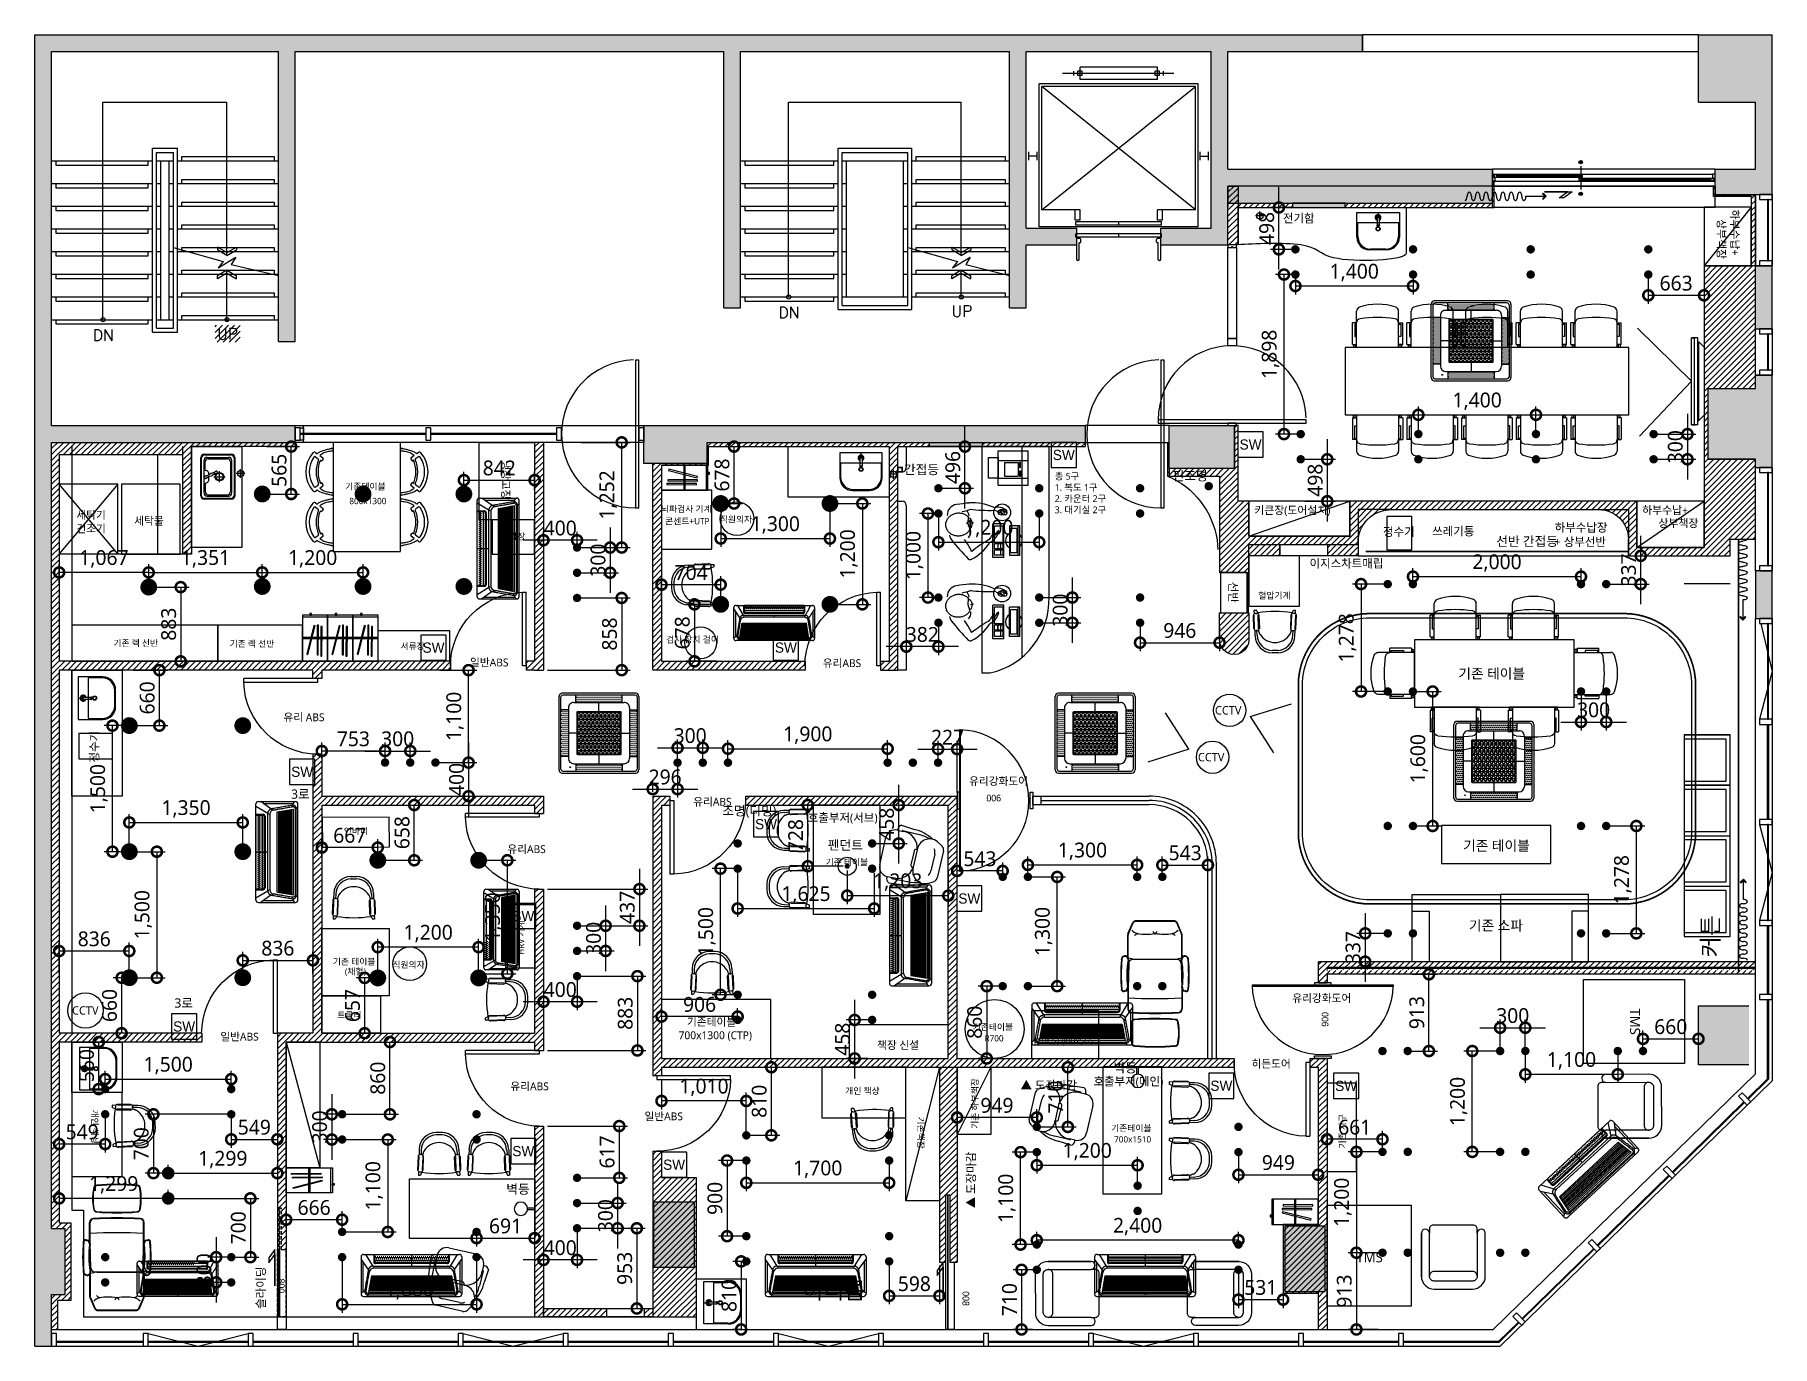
# Model space of a CAD drawing. Header units: metres. Extents: x 11578468 to 47831421, y -58341524 to -14256839.
# Drawn here: x 23742704 to 23763382, y -29045056 to -29029451 of the extents above; entities that cross this region are included whole.
import ezdxf
from ezdxf.enums import TextEntityAlignment as Align

# ---------------------------------------------------------------- set-up
doc = ezdxf.new("R2010")
doc.units = ezdxf.units.M
doc.header["$LTSCALE"] = 50
doc.header["$MEASUREMENT"] = 0
for name, pattern in [('( Hidden )', [0.375, 0.25, -0.125]), ('__DASH', [0.35, 0.25, -0.1]), ('DH-HID2', [1.2, 0.8, -0.4])]:
    doc.linetypes.add(name, pattern=pattern)
doc.layers.get('0').update_dxf_attribs({"linetype": 'CONTINUOUS'})
doc.layers.get('DEFPOINTS').update_dxf_attribs({"linetype": 'CONTINUOUS'})
doc.layers.add('002_전_다운라이트', color=40, linetype='CONTINUOUS', lineweight=9)
for name, color, linetype in [('01. F-소품', 3, 'CONTINUOUS'), ('03-TEXT', 3, 'CONTINUOUS'), ('2.글자선', 60, 'CONTINUOUS'), ('AXIS', 3, 'CONTINUOUS'), ('CO-DOOR', 8, 'CONTINUOUS'), ('DVM_INDOOR', 7, 'CONTINUOUS'), ('FU-FURM', 251, 'DH-HID2'), ('LAY', 3, 'CONTINUOUS'), ('PUB_HATCH', 8, 'CONTINUOUS'), ('S-DIM', 7, 'CONTINUOUS'), ('WAL', 3, 'CONTINUOUS'), ('wall', 3, 'CONTINUOUS'), ('신설_SW', 10, 'CONTINUOUS')]:
    doc.layers.add(name, color=color, linetype=linetype)
doc.styles.add('DAWIN', font='NanumSquareR.ttf')
doc.styles.add('ROMANS', font='romans')
doc.styles.add('W-TEXT2', font='Dotum.ttf')
doc.styles.add('맑은 고딕', font='malgun.ttf')
doc.styles.add('맑은고딕', font='malgun.ttf')
doc.styles.add('울릉도L', font='Expo M.ttf')
doc.dimstyles.new('80', dxfattribs={"dimscale": 80, "dimtxt": 2.2, "dimasz": 3, "dimexe": 1.25, "dimexo": 0.625, "dimtad": 1, "dimdec": 0, "dimzin": 0, "dimdsep": 46, "dimlunit": 6, "dimtxsty": 'DAWIN', "dimblk1": 'DOTSMALL', "dimblk2": 'DOTSMALL', "dimsah": 1, "dimcen": 0.001, "dimclrd": 1, "dimclre": 1, "dimclrt": 3, "dimadec": 0, "dimazin": 0, "dimtfac": 1, "dimtdec": 0, "dimtix": 1, "dimtmove": 2, "dimatfit": 3, "dimldrblk": 'DOTSMALL', "dimfxl": 1.25, "dimtolj": 1, "dimtzin": 0, "dimarcsym": 0})
pattern_1 = [(45, (35200, -25360), (-35.35533906, 35.35533906), [])]

msp = doc.modelspace()

# ---------------------------------------------------------------- texts
at = {"layer": '03-TEXT', "style": '맑은 고딕'}
for s, p in [('간접등', (23753048.5, -29034569)), ('핀조명', (23756244.7, -29034642.8)), ('선반 간접등', (23760097.5, -29035422.3)), ('3로', (23745754.5, -29038429.7)), ('조명(디밍)', (23750885.6, -29038628.7)), ('펜던트', (23752141.5, -29039036.5)), ('3로', (23744366, -29040915.8)), ('벽등', (23755541.2, -29041686.3)), ('벽등', (23748315.5, -29043130.6))]:
    msp.add_text(s, height=111.11, dxfattribs=at).set_placement(p, align=Align.TOP_LEFT)
at = {"layer": 'AXIS', "color": 30, "linetype": 'Continuous', "insert": (23754842.4, -29034663.3, 0), "char_height": 80, "width": 871.977, "attachment_point": 1, "style": '맑은고딕'}
msp.add_mtext('총 5구\\P1. 복도 1구\\P2. 카운터 2구\\P3. 대기실 2구', dxfattribs=at)
at = {"layer": 'WAL', "style": '맑은 고딕'}
for p in [(23756749.6, -29037538.7), (23756546.6, -29038096.2), (23743148, -29041110.1)]:
    msp.add_text('CCTV', height=100, dxfattribs=at).set_placement(p)

# ---------------------------------------------------------------- blocks, each defined once
blk = doc.blocks.new('FFSFDF')
at = {"layer": '01. F-소품'}
blk.add_hatch(color=8, dxfattribs=at).paths.add_polyline_path([(1567673, 1746751), (1567680, 1746744), (1567715, 1746779), (1567680, 1746815), (1567673, 1746808), (1567701, 1746779)])
at = {"layer": '01. F-소품', "color": 8}
for p, q in [((1567475, 1746779), (1567701, 1746779)), ((1567673, 1746808), (1567680, 1746815)), ((1567673, 1746751), (1567680, 1746744))]:
    blk.add_line(p, q, dxfattribs=at)
for points in [[(1567673, 1746808), (1567701, 1746779), (1567673, 1746751)], [(1567680, 1746815), (1567715, 1746779), (1567680, 1746744)]]:
    blk.add_lwpolyline(points, dxfattribs=at)
for centre, start_param, end_param in [((1566750, 1746779), 6.283185, 7.853982), ((1566800, 1746779), 1.570796, 4.712389), ((1566850, 1746779), 4.712389, 7.853982), ((1566900, 1746779), 1.570796, 4.712389), ((1566950, 1746779), 4.712389, 7.853982), ((1567000, 1746779), 1.570796, 4.712389), ((1567050, 1746779), 4.712389, 7.853982), ((1567100, 1746779), 1.570796, 4.712389), ((1567150, 1746779), 4.712389, 7.853982), ((1567200, 1746779), 1.570796, 4.712389), ((1567250, 1746779), 4.712389, 7.853982), ((1567300, 1746779), 1.570796, 4.712389), ((1567350, 1746779), 4.712389, 7.853982), ((1567400, 1746779), 1.570796, 4.712389), ((1567450, 1746779), 4.712389, 7.853982)]:
    blk.add_ellipse(centre, major_axis=(0, -50), ratio=0.5, start_param=start_param, end_param=end_param, dxfattribs=at)
blk = doc.blocks.new('adsgd')
at = {"layer": 'CO-DOOR', "color": 251, "linetype": 'DH-HID2'}
for points in [[(11492924, -14256578), (11492974, -14256578), (11492974, -14255778), (11492874, -14255778), (11492874, -14256578)], [(11492924, -14256578), (11492924, -14257072), (11492874, -14257072), (11492874, -14256578)]]:
    blk.add_lwpolyline(points, dxfattribs=at)
at = {"layer": 'CO-DOOR'}
blk.add_lwpolyline([(11492903, -14255778), (11492903, -14256578), (11492893, -14256578), (11492893, -14255778)], close=True, dxfattribs=at)
at = {"layer": 'CO-DOOR', "color": 1}
blk.add_lwpolyline([(11492843, -14256149), (11492843, -14256578), (11492771, -14256480), (11492771, -14256422), (11492843, -14256520), (11492843, -14256149)], close=True, dxfattribs=at)
at = {"layer": 'CO-DOOR', "color": 8, "linetype": 'DH-HID2'}
blk.add_lwpolyline([(11492903, -14256578), (11492903, -14257072), (11492893, -14257072), (11492893, -14256578)], close=True, dxfattribs=at)
at = {"layer": 'wall', "ltscale": 10}
for p, q in [((11492874, -14255778), (11492874, -14255778)), ((11492874, -14255778), (11492974, -14255778)), ((11492974, -14255778), (11492974, -14255778))]:
    blk.add_line(p, q, dxfattribs=at)
at = {"layer": '2.글자선', "style": 'W-TEXT2', "text_generation_flag": 4}
blk.add_text('800', height=80, rotation=90, dxfattribs=at).set_placement((11492920, -14256147), align=Align.MIDDLE_CENTER)
blk = doc.blocks.new('vmflsxs')
at = {"layer": 'FU-FURM', "color": 8, "ltscale": 30}
for p, q in [((11475954, -14272260), (11475954, -14271850)), ((11475954, -14271850), (11476310, -14271850)), ((11476241, -14272260), (11476241, -14271850)), ((11476310, -14272260), (11476310, -14271850)), ((11475954, -14271965), (11476310, -14271965)), ((11476028, -14271989), (11476028, -14272153)), ((11476028, -14271989), (11476192, -14271989)), ((11476028, -14272153), (11476192, -14272153)), ((11476192, -14271989), (11476192, -14272153)), ((11475954, -14272178), (11476310, -14272178)), ((11475954, -14272260), (11476310, -14272260))]:
    blk.add_line(p, q, dxfattribs=at)
blk.add_lwpolyline([(11475954, -14272178), (11475841, -14272178), (11475841, -14271931), (11475954, -14271931)], close=True, dxfattribs=at)
for points in [[(11476222, -14272051), (11476222, -14271990), (11476208, -14271990), (11476208, -14272051), (11476222, -14272051)], [(11476224, -14272152), (11476224, -14272092), (11476210, -14272092), (11476210, -14272152), (11476224, -14272152)]]:
    blk.add_lwpolyline(points, dxfattribs=at)
blk = doc.blocks.new('ㅇㅎㅀㄹ')
at = {"layer": 'PUB_HATCH'}
for p, q in [((11499521, -14252886), (11499521, -14252454)), ((11500021, -14252886), (11500021, -14252454)), ((11499521, -14252592), (11499471, -14252592)), ((11499471, -14252850), (11499471, -14252592)), ((11499521, -14252606), (11499497, -14252606)), ((11499497, -14252606), (11499497, -14252755)), ((11499521, -14252886), (11499521, -14252592)), ((11500021, -14252592), (11500071, -14252592)), ((11500021, -14252592), (11500071, -14252592)), ((11500021, -14252606), (11500043, -14252606)), ((11500021, -14252606), (11500043, -14252606)), ((11500043, -14252606), (11500043, -14252755)), ((11500071, -14252850), (11500071, -14252592)), ((11499471, -14252850), (11499521, -14252850)), ((11499486, -14252850), (11499486, -14252886)), ((11500056, -14252886), (11499486, -14252886)), ((11499497, -14252755), (11499521, -14252755)), ((11499506, -14252850), (11499506, -14252886)), ((11500043, -14252755), (11500021, -14252755)), ((11500071, -14252850), (11500021, -14252850)), ((11500036, -14252850), (11500036, -14252886)), ((11500056, -14252850), (11500056, -14252886))]:
    blk.add_line(p, q, dxfattribs=at)
for centre, radius, start, end in [((11499571, -14252454), 50, 109.4712, 180), ((11499771, -14253019), 650, 70.5288, 109.4712), ((11499971, -14252454), 50, 0, 70.5288), ((11499571, -14252592), 50, 98.2987, 180), ((11499771, -14253963), 1436, 81.7013, 98.2987), ((11499971, -14252592), 50, 0, 81.7013)]:
    blk.add_arc(centre, radius, start, end, dxfattribs=at)
blk = doc.blocks.new('asdgdg')
at = {"layer": 'FU-FURM', "color": 8, "ltscale": 30}
for p, q in [((11502879, -14276582), (11502329, -14276582)), ((11502329, -14276582), (11502329, -14277182)), ((11502329, -14276582), (11502879, -14276582)), ((11502829, -14276632), (11502329, -14276632)), ((11502329, -14276632), (11502329, -14277132)), ((11502829, -14276532), (11502829, -14276532)), ((11502829, -14277132), (11502829, -14276632)), ((11502879, -14277182), (11502879, -14276582)), ((11502879, -14276582), (11502879, -14276582)), ((11502329, -14277132), (11502829, -14277132)), ((11502879, -14277182), (11502329, -14277182)), ((11502329, -14277182), (11502329, -14277782)), ((11502329, -14277182), (11502879, -14277182)), ((11502829, -14277232), (11502329, -14277232)), ((11502329, -14277232), (11502329, -14277732)), ((11502829, -14277732), (11502829, -14277232)), ((11502879, -14277782), (11502879, -14277182)), ((11502329, -14277732), (11502829, -14277732)), ((11502329, -14277782), (11502879, -14277782)), ((11502329, -14277782), (11502329, -14278382)), ((11502829, -14277832), (11502329, -14277832)), ((11502329, -14277832), (11502329, -14278332)), ((11502829, -14278332), (11502829, -14277832)), ((11502879, -14278382), (11502879, -14277782)), ((11502329, -14278332), (11502829, -14278332)), ((11502329, -14278382), (11502879, -14278382)), ((11502329, -14278382), (11502329, -14278982)), ((11502829, -14278432), (11502329, -14278432)), ((11502329, -14278432), (11502329, -14278932)), ((11502829, -14278932), (11502829, -14278432)), ((11502879, -14278982), (11502879, -14278382)), ((11502329, -14278932), (11502829, -14278932)), ((11502329, -14278982), (11502879, -14278982))]:
    blk.add_line(p, q, dxfattribs=at)
blk = doc.blocks.new('슬하_전기')
at = {"layer": 'CO-DOOR'}
h = blk.add_hatch(color=256, dxfattribs=at)
h.dxf.hatch_style = 1
h.paths.add_polyline_path([(11573350, -14326147), (11557550, -14326147), (11557550, -14341752), (11557750, -14341752), (11557750, -14341137), (11557910, -14341137), (11557910, -14340352), (11557750, -14340352), (11557750, -14330997), (11560650, -14330997), (11560650, -14330797), (11557750, -14330797), (11557750, -14326347), (11560450, -14326347), (11560450, -14329797), (11560650, -14329797), (11560650, -14326347), (11565750, -14326347), (11565750, -14329397), (11565950, -14329397), (11565950, -14326347), (11569150, -14326347), (11569150, -14329397), (11569350, -14329397), (11569350, -14328647), (11569950, -14328647), (11569950, -14328557), (11569940, -14328557), (11569940, -14328517), (11569950, -14328447), (11569350, -14328447), (11569350, -14326347), (11571550, -14326347), (11571550, -14328447), (11570950, -14328447), (11570950, -14328517), (11570960, -14328517), (11570960, -14328572), (11570950, -14328572), (11570950, -14328647), (11571750, -14328647), (11571750, -14328152), (11574898, -14328152), (11574898, -14327747), (11571750, -14327747), (11571750, -14326347), (11573350, -14326347)])
h.paths.add_polyline_path([(11565550, -14330997), (11570050, -14330997), (11570050, -14330797), (11564800, -14330797), (11564800, -14330822), (11564800, -14330972), (11564800, -14330997), (11564800, -14331247), (11565550, -14331247)], flags=17)
h.paths.add_polyline_path([(11571830, -14330797), (11571550, -14330797), (11571050, -14330797), (11571050, -14330997), (11571050, -14331307), (11571830, -14331307)], flags=17)
h.paths.add_polyline_path([(11578228, -14326147), (11577350, -14326147), (11577350, -14326347), (11577350, -14326947), (11578028, -14326947), (11578028, -14327747), (11577548, -14327747), (11577548, -14328047), (11578028, -14328047), (11578028, -14328047), (11578228, -14328047)])
h.paths.add_polyline_path([(11578228, -14328897), (11578078, -14328897), (11578028, -14328897), (11578028, -14329647), (11578228, -14329647)])
h.paths.add_polyline_path([(11578228, -14330197), (11578078, -14330197), (11578028, -14330197), (11578028, -14330356), (11577466, -14330356), (11577466, -14331197), (11578028, -14331197), (11578028, -14331297), (11578228, -14331297)])
h.paths.add_polyline_path([(11578228, -14332527), (11578078, -14332527), (11578028, -14332527), (11578028, -14333092), (11578228, -14333092)])
h.paths.add_polyline_path([(11577950, -14337702), (11577350, -14337702), (11577350, -14338402), (11577950, -14338402)])
h.paths.add_polyline_path([(11572907, -14340322), (11572427, -14340322), (11572427, -14341102), (11572907, -14341102)], flags=17)
h.paths.add_polyline_path([(11565400, -14340037), (11564915, -14340037), (11564915, -14340812), (11565400, -14340812)], flags=17)
h = blk.add_hatch(color=256, dxfattribs=at)
h.dxf.hatch_style = 1
edge = h.paths.add_edge_path()
edge.add_arc((11575948, -14327661), 20, 0, 360)
h = blk.add_hatch(dxfattribs=at)
h.set_pattern_fill('_USER', color=256, scale=50, angle=45, pattern_type=0)
h.set_pattern_definition([(45, (40153.784, -79862.207), (-35.35533906, 35.35533906), [])])
h.paths.add_polyline_path([(11571750, -14327947), (11571870, -14327947), (11571870, -14328647), (11571750, -14328647)])
h = blk.add_hatch(dxfattribs=at)
h.set_pattern_fill('_USER', color=256, scale=50, angle=45, pattern_type=0)
h.set_pattern_definition(pattern_1)
h.paths.add_polyline_path([(11572520, -14328152), (11571870, -14328152), (11571870, -14328202), (11572520, -14328202)])
h.paths.add_polyline_path([(11574898, -14328152), (11573145, -14328152), (11573145, -14328202), (11574918, -14328202), (11574918, -14328197), (11574898, -14328197)])
edge = h.paths.add_edge_path()
edge.add_ellipse((11574922, -14328068), major_axis=(0, 50), ratio=0.5, start_angle=9.2069, end_angle=73.7398)
edge.add_line((11574898, -14328054), (11574898, -14328197))
edge.add_line((11574898, -14328197), (11574918, -14328197))
edge.add_line((11574918, -14328197), (11574918, -14328019))
edge = h.paths.add_edge_path()
edge.add_line((11574918, -14327947), (11574898, -14327947))
edge.add_line((11574898, -14327947), (11574898, -14328054))
edge.add_ellipse((11574922, -14328068), major_axis=(0, 50), ratio=0.5, start_angle=9.2069, end_angle=73.7398, ccw=False)
edge.add_line((11574918, -14328019), (11574918, -14327947))
h.paths.add_polyline_path([(11574918, -14327887), (11574898, -14327887), (11574898, -14327947), (11574918, -14327947)])
h = blk.add_hatch(dxfattribs=at)
h.set_pattern_fill('_USER', color=256, scale=50, angle=45, pattern_type=0)
h.set_pattern_definition(pattern_1)
h.paths.add_polyline_path([(11577548, -14327947), (11577528, -14327947), (11577528, -14328072), (11577548, -14328072)])
h.paths.add_polyline_path([(11577978, -14328052), (11577548, -14328052), (11577548, -14328072), (11577978, -14328072)])
h = blk.add_hatch(color=256, dxfattribs=at)
h.dxf.hatch_style = 1
h.paths.add_polyline_path([(11572520, -14328202), (11573145, -14328202), (11573145, -14328152), (11572520, -14328152)])
h = blk.add_hatch(color=256, dxfattribs=at)
h.dxf.hatch_style = 1
edge = h.paths.add_edge_path()
edge.add_arc((11575948, -14328038), 20, 0, 360, ccw=False)
h = blk.add_hatch(dxfattribs=at)
h.set_pattern_fill('_USER', color=256, scale=50, angle=45, pattern_type=0)
h.set_pattern_definition(pattern_1)
h.paths.add_polyline_path([(11578028, -14328052), (11577548, -14328052), (11577548, -14328072), (11577978, -14328072), (11578028, -14328072)])
h = blk.add_hatch(dxfattribs=at)
h.set_pattern_fill('_USER', color=256, scale=50, angle=45, pattern_type=0)
h.set_pattern_definition(pattern_1)
h.paths.add_polyline_path([(11578028, -14328072), (11577978, -14328072), (11577978, -14328897), (11578028, -14328897)])
h = blk.add_hatch(dxfattribs=at)
h.set_pattern_fill('_USER', color=256, scale=50, angle=45, pattern_type=0)
h.set_pattern_definition([(45, (54848.515, -59064.2), (-35.35533906, 35.35533906), [])])
edge = h.paths.add_edge_path()
edge.add_line((11571650, -14332547), (11572000, -14332547))
edge.add_line((11572000, -14332547), (11572000, -14332212))
edge.add_line((11572000, -14332212), (11573300, -14332212))
edge.add_line((11573300, -14332212), (11573300, -14332147))
edge.add_arc((11573693, -14332192), 396, 88.9984, 173.3735, ccw=False)
edge.add_line((11573700, -14331797), (11576166, -14331797))
edge.add_arc((11576166, -14332147), 350, 0, 90, ccw=False)
edge.add_line((11576516, -14332147), (11576516, -14332347))
edge.add_line((11576516, -14332347), (11577728, -14332347))
edge.add_line((11577728, -14332347), (11577728, -14332147))
edge.add_line((11577728, -14332147), (11578028, -14332147))
edge.add_line((11578028, -14332147), (11578028, -14331197))
edge.add_line((11578028, -14331197), (11577466, -14331197))
edge.add_line((11577466, -14331197), (11577466, -14330356))
edge.add_line((11577466, -14330356), (11578028, -14330356))
edge.add_line((11578028, -14330356), (11578028, -14328897))
edge.add_line((11578028, -14328897), (11577416, -14328897))
edge.add_line((11577416, -14328897), (11577416, -14332247))
edge.add_line((11577416, -14332247), (11576616, -14332247))
edge.add_line((11576616, -14332247), (11576616, -14331697))
edge.add_line((11576616, -14331697), (11573200, -14331697))
edge.add_line((11573200, -14331697), (11573200, -14332112))
edge.add_line((11573200, -14332112), (11572000, -14332112))
edge.add_line((11572000, -14332112), (11572000, -14331697))
edge.add_line((11572000, -14331697), (11571870, -14331697))
edge.add_line((11571870, -14331697), (11571870, -14330797))
edge.add_line((11571870, -14330797), (11571830, -14330797))
edge.add_line((11571830, -14330797), (11571830, -14331307))
edge.add_line((11571830, -14331307), (11571050, -14331307))
edge.add_line((11571050, -14331307), (11571050, -14331397))
edge.add_line((11571050, -14331397), (11571650, -14331397))
edge.add_line((11571650, -14331397), (11571650, -14332547))
h = blk.add_hatch(dxfattribs=at)
h.set_pattern_fill('_USER', color=256, scale=50, angle=45, pattern_type=0)
h.set_pattern_definition(pattern_1)
h.paths.add_polyline_path([(11563604, -14330997), (11563499, -14330997), (11563499, -14333602), (11563399, -14333602), (11563399, -14333707), (11563499, -14333707), (11563604, -14333707)])
h.paths.add_polyline_path([(11559696, -14329806), (11559995, -14329806), (11559995, -14329603), (11559696, -14329603)])
h.paths.add_polyline_path([(11567717, -14333602), (11567617, -14333602), (11567617, -14333707), (11567717, -14333707), (11567822, -14333707), (11567822, -14331377), (11567807, -14331377, -1), (11567732, -14331377)], flags=17)
h = blk.add_hatch(dxfattribs=at)
h.set_pattern_fill('_USER', color=256, scale=50, angle=45, pattern_type=0)
h.set_pattern_definition(pattern_1)
h.paths.add_polyline_path([(11557840, -14333602), (11557840, -14331147), (11559310, -14331147), (11559310, -14332325), (11559415, -14332325), (11559415, -14331047), (11560650, -14331047), (11560650, -14330997), (11557750, -14330997), (11557750, -14340352), (11557910, -14340352), (11557910, -14341137), (11557750, -14341137), (11557750, -14341552), (11557820, -14341552), (11557820, -14341207), (11557980, -14341207), (11557980, -14340282), (11557840, -14340282), (11557840, -14338132), (11559537, -14338132), (11559537, -14338027), (11557840, -14338027), (11557840, -14333707), (11560861, -14333707), (11560861, -14333807), (11560966, -14333807), (11560966, -14333707), (11562499, -14333707), (11562499, -14333602)])
h = blk.add_hatch(dxfattribs=at)
h.set_pattern_fill('_USER', color=256, scale=50, angle=45, pattern_type=0)
h.set_pattern_definition(pattern_1)
h.paths.add_polyline_path([(11568200, -14330997), (11565550, -14330997), (11565550, -14331247), (11564904, -14331247), (11564904, -14333707), (11566717, -14333707), (11566717, -14333602), (11565009, -14333602), (11565009, -14331267), (11565570, -14331267), (11565570, -14331047), (11567717, -14331047), (11567717, -14331377), (11567732, -14331377, -1), (11567807, -14331377), (11567822, -14331377), (11567822, -14331047), (11568200, -14331047)])
h.paths.add_polyline_path([(11570050, -14330997), (11568825, -14330997), (11568825, -14331047), (11570050, -14331047)])
h.paths.add_polyline_path([(11571050, -14330997), (11571030, -14330997), (11571030, -14331397), (11571050, -14331397), (11571050, -14331307)])
h = blk.add_hatch(color=256, dxfattribs=at)
h.dxf.hatch_style = 1
h.paths.add_polyline_path([(11568200, -14330997), (11568825, -14330997), (11568825, -14331047), (11568200, -14331047)])
h = blk.add_hatch(dxfattribs=at)
h.set_pattern_fill('_USER', color=256, scale=50, angle=45, pattern_type=0)
h.set_pattern_definition([(45, (74848.515, -59064.2), (-35.35533906, 35.35533906), [])])
h.paths.add_polyline_path([(11571650, -14333027), (11572000, -14333027), (11572000, -14333347), (11571994, -14333392), (11571976, -14333434), (11571949, -14333470), (11571912, -14333498), (11571870, -14333516), (11571825, -14333522), (11571780, -14333516), (11571737, -14333498), (11571701, -14333470), (11571673, -14333434), (11571656, -14333392), (11571650, -14333347)])
for points in [[(11577906, -14333070), (11577913, -14333077), (11577878, -14333112), (11577842, -14333077), (11577850, -14333070), (11577878, -14333098)], [(11577912, -14336237), (11577919, -14336230), (11577884, -14336195), (11577848, -14336230), (11577855, -14336237), (11577884, -14336209)]]:
    blk.add_hatch(color=256, dxfattribs=at).paths.add_polyline_path(points)
h = blk.add_hatch(dxfattribs=at)
h.set_pattern_fill('_USER', color=256, scale=50, angle=45, pattern_type=0)
h.set_pattern_definition(pattern_1)
h.paths.add_polyline_path([(11560966, -14338132), (11563499, -14338132), (11563499, -14338232), (11563604, -14338232), (11563604, -14336312), (11563499, -14336312), (11563499, -14338027), (11560966, -14338027), (11560966, -14335312), (11563499, -14335312), (11563499, -14335412), (11563604, -14335412), (11563604, -14335207), (11560966, -14335207), (11560966, -14334707), (11560861, -14334707), (11560861, -14335207), (11560861, -14338027), (11560437, -14338027), (11560437, -14338132), (11560437, -14341402), (11560542, -14341402), (11560542, -14338132)])
h.paths.add_polyline_path([(11560487, -14340108), (11560487, -14340602), (11560537, -14340602), (11560537, -14341402), (11560437, -14341402), (11560437, -14340602), (11560437, -14340108)], flags=16)
h = blk.add_hatch(dxfattribs=at)
h.set_pattern_fill('_USER', color=256, scale=50, angle=45, pattern_type=0)
h.set_pattern_definition(pattern_1)
h.paths.add_polyline_path([(11570219, -14338432), (11571824, -14338432), (11571824, -14338327), (11568527, -14338327), (11568527, -14335207), (11566009, -14335207), (11566009, -14335312), (11568422, -14335312), (11568422, -14338327), (11565009, -14338327), (11565009, -14335312), (11565109, -14335312), (11565109, -14335207), (11564904, -14335207), (11564904, -14338532), (11565009, -14338532), (11565009, -14338432)])
h = blk.add_hatch(dxfattribs=at)
h.set_pattern_fill('_USER', color=256, scale=50, angle=45, pattern_type=0)
h.set_pattern_definition(pattern_1)
h.paths.add_polyline_path([(11568317, -14340752), (11568392, -14340752), (11568392, -14339952), (11568442, -14339952), (11568442, -14340752), (11568527, -14340752), (11568527, -14338432), (11568317, -14338432)])
h.paths.add_polyline_path([(11572907, -14340322), (11572427, -14340322), (11572427, -14341102), (11572907, -14341102)])
h.paths.add_polyline_path([(11572929, -14337282), (11572929, -14337270), (11578028, -14337270), (11578028, -14337176), (11572829, -14337176), (11572829, -14337426), (11572929, -14337426), (11572929, -14337326), (11578028, -14337326), (11578028, -14337282)])
h = blk.add_hatch(dxfattribs=at)
h.set_pattern_fill('_USER', color=256, scale=50, angle=45, pattern_type=0)
h.set_pattern_definition(pattern_1)
h.paths.add_polyline_path([(11559537, -14338027), (11557990, -14338027), (11557990, -14338132), (11559537, -14338132)])
h = blk.add_hatch(dxfattribs=at)
h.set_pattern_fill('_USER', color=256, scale=50, angle=45, pattern_type=0)
h.set_pattern_definition(pattern_1)
h.paths.add_polyline_path([(11572929, -14338327), (11572724, -14338327), (11572724, -14338432), (11572824, -14338432), (11572824, -14340322), (11572907, -14340322), (11572907, -14341102), (11572824, -14341102), (11572824, -14341552), (11572929, -14341552)])
h = blk.add_hatch(dxfattribs=at)
h.set_pattern_fill('_USER', color=256, scale=50, angle=45, pattern_type=0)
h.set_pattern_definition(pattern_1)
h.paths.add_polyline_path([(11563499, -14341402), (11563604, -14341402), (11563604, -14341302), (11563604, -14339132), (11563499, -14339132)])
h.paths.add_polyline_path([(11565009, -14339742), (11565009, -14339432), (11564904, -14339432), (11564904, -14341302), (11564904, -14341302), (11564904, -14341402), (11565420, -14341402), (11565420, -14339742)])
h = blk.add_hatch(dxfattribs=at)
h.set_pattern_fill('_USER', color=256, scale=50, angle=45, pattern_type=0)
h.set_pattern_definition(pattern_1)
h.paths.add_polyline_path([(11572824, -14340302), (11572407, -14340302), (11572407, -14341122), (11572824, -14341122), (11572824, -14341102), (11572427, -14341102), (11572427, -14340322), (11572824, -14340322)])
h = blk.add_hatch(dxfattribs=at)
h.set_pattern_fill('_USER', color=256, scale=50, angle=45, pattern_type=0)
h.set_pattern_definition([(45, (74837.56, -59074.227), (-35.35533906, 35.35533906), [])])
h.paths.add_polyline_path([(11564804, -14341402), (11564904, -14341402), (11564904, -14341302), (11564804, -14341302)])
h.paths.add_polyline_path([(11564354, -14341402), (11564354, -14341302), (11563604, -14341302), (11563604, -14341402)])
for p, q in [((11557550, -14341752), (11557550, -14326147)), ((11557550, -14326147), (11573350, -14326147)), ((11573350, -14326347), (11573350, -14326147)), ((11577350, -14326147), (11578228, -14326147)), ((11577350, -14326947), (11577350, -14326147)), ((11578228, -14328047), (11578228, -14326147)), ((11557750, -14330797), (11557750, -14326347)), ((11557750, -14326347), (11560450, -14326347)), ((11560450, -14329797), (11560450, -14326347)), ((11560650, -14326347), (11565750, -14326347)), ((11560650, -14329797), (11560650, -14326347)), ((11565750, -14329397), (11565750, -14326347)), ((11565950, -14326347), (11569150, -14326347)), ((11565950, -14329397), (11565950, -14326347)), ((11569150, -14329397), (11569150, -14326347)), ((11569350, -14326347), (11571550, -14326347)), ((11569350, -14328447), (11569350, -14326347)), ((11570910, -14326531), (11569990, -14326531)), ((11569990, -14326681), (11569990, -14326531)), ((11570910, -14326681), (11570910, -14326531)), ((11571550, -14328447), (11571550, -14326347)), ((11571750, -14326347), (11573350, -14326347)), ((11571750, -14327747), (11571750, -14326347)), ((11569505, -14328431), (11569505, -14326731)), ((11571395, -14326731), (11569505, -14326731)), ((11571108, -14326606), (11569782, -14326606)), ((11569915, -14326631), (11569915, -14326581)), ((11570015, -14326581), (11569965, -14326581)), ((11569965, -14326631), (11569965, -14326581)), ((11570015, -14326631), (11569965, -14326631)), ((11570910, -14326681), (11569990, -14326681)), ((11570015, -14326631), (11570015, -14326581)), ((11570935, -14326581), (11570885, -14326581)), ((11570885, -14326631), (11570885, -14326581)), ((11570935, -14326631), (11570885, -14326631)), ((11570935, -14326631), (11570935, -14326581)), ((11570985, -14326631), (11570985, -14326581)), ((11571395, -14328431), (11571395, -14326731)), ((11558362, -14329537), (11558362, -14326947)), ((11558362, -14327647), (11558362, -14326947)), ((11558362, -14326947), (11559837, -14326947)), ((11559837, -14328773), (11559837, -14326947)), ((11566522, -14329267), (11566522, -14326947)), ((11566522, -14327647), (11566522, -14326947)), ((11566522, -14326947), (11568577, -14326947)), ((11568577, -14328773), (11568577, -14326947)), ((11569535, -14328231), (11571365, -14326761)), ((11571365, -14328231), (11569535, -14326761)), ((11569535, -14328231), (11569535, -14326761)), ((11571365, -14326761), (11569535, -14326761)), ((11571365, -14328231), (11571365, -14326761)), ((11577350, -14326947), (11578028, -14326947)), ((11578028, -14327747), (11578028, -14326947)), ((11558950, -14329687), (11558950, -14327497)), ((11558950, -14327497), (11559250, -14327497)), ((11559000, -14329637), (11559000, -14327547)), ((11559000, -14327547), (11559200, -14327547)), ((11559200, -14329637), (11559200, -14327547)), ((11559250, -14329687), (11559250, -14327497)), ((11567110, -14329417), (11567110, -14327497)), ((11567110, -14327497), (11567990, -14327497)), ((11567160, -14329367), (11567160, -14327547)), ((11567160, -14327547), (11567940, -14327547)), ((11567940, -14329367), (11567940, -14327547)), ((11567990, -14329417), (11567990, -14327497)), ((11569380, -14327640), (11569380, -14327540)), ((11569480, -14327640), (11569480, -14327540)), ((11571420, -14327640), (11571420, -14327540)), ((11571520, -14327640), (11571520, -14327540)), ((11557750, -14327647), (11558950, -14327647)), ((11557800, -14327647), (11557800, -14327697)), ((11557800, -14327697), (11558900, -14327697)), ((11558900, -14327697), (11558900, -14327647)), ((11559000, -14327647), (11559200, -14327647)), ((11559050, -14329537), (11559050, -14327647)), ((11559150, -14329537), (11559150, -14327647)), ((11559250, -14327647), (11560450, -14327647)), ((11559300, -14327597), (11560400, -14327597)), ((11559300, -14327647), (11559300, -14327597)), ((11560400, -14327597), (11560400, -14327647)), ((11565950, -14327647), (11567110, -14327647)), ((11566000, -14327647), (11566000, -14327697)), ((11566000, -14327697), (11567060, -14327697)), ((11567060, -14327697), (11567060, -14327647)), ((11567160, -14327647), (11567940, -14327647)), ((11567210, -14329267), (11567210, -14327647)), ((11567890, -14329267), (11567890, -14327647)), ((11567990, -14327647), (11569150, -14327647)), ((11568040, -14327597), (11569100, -14327597)), ((11568040, -14327647), (11568040, -14327597)), ((11569100, -14327597), (11569100, -14327647)), ((11569480, -14327590), (11569380, -14327590)), ((11571420, -14327590), (11571520, -14327590)), ((11571750, -14327747), (11574898, -14327747)), ((11574898, -14327947), (11574898, -14327747)), ((11575948, -14327711), (11575948, -14327988)), ((11577548, -14327747), (11578028, -14327747)), ((11577548, -14328047), (11577548, -14327747)), ((11557750, -14327917), (11558950, -14327917)), ((11557800, -14327917), (11557800, -14327967)), ((11557800, -14327967), (11558900, -14327967)), ((11558900, -14327967), (11558900, -14327917)), ((11559000, -14327917), (11559050, -14327917)), ((11559150, -14327917), (11559200, -14327917)), ((11559250, -14327917), (11560450, -14327917)), ((11559300, -14327867), (11560400, -14327867)), ((11559300, -14327917), (11559300, -14327867)), ((11560400, -14327867), (11560400, -14327917)), ((11565950, -14327917), (11567110, -14327917)), ((11566000, -14327917), (11566000, -14327967)), ((11566000, -14327967), (11567060, -14327967)), ((11567060, -14327967), (11567060, -14327917)), ((11567160, -14327917), (11567210, -14327917)), ((11567890, -14327917), (11567940, -14327917)), ((11567990, -14327917), (11569150, -14327917)), ((11568040, -14327867), (11569100, -14327867)), ((11568040, -14327917), (11568040, -14327867)), ((11569100, -14327867), (11569100, -14327917)), ((11574898, -14328197), (11574898, -14327947)), ((11574915, -14327807), (11577518, -14327807)), ((11574918, -14328202), (11574918, -14327887)), ((11574928, -14327848), (11574928, -14327846)), ((11574928, -14327887), (11577530, -14327887)), ((11574957, -14327812), (11575930, -14327812)), ((11574957, -14327842), (11575930, -14327842)), ((11575965, -14327852), (11577489, -14327852)), ((11575965, -14327882), (11577489, -14327882)), ((11577528, -14328072), (11577528, -14327947)), ((11557750, -14328187), (11558950, -14328187)), ((11557800, -14328187), (11557800, -14328237)), ((11558900, -14328237), (11558900, -14328187)), ((11559000, -14328187), (11559050, -14328187)), ((11559150, -14328187), (11559200, -14328187)), ((11559250, -14328187), (11560450, -14328187)), ((11559300, -14328137), (11560400, -14328137)), ((11559300, -14328187), (11559300, -14328137)), ((11560400, -14328137), (11560400, -14328187)), ((11565950, -14328187), (11567110, -14328187)), ((11566000, -14328187), (11566000, -14328237)), ((11567060, -14328237), (11567060, -14328187)), ((11567160, -14328187), (11567210, -14328187)), ((11567890, -14328187), (11567940, -14328187)), ((11567990, -14328187), (11569150, -14328187)), ((11568040, -14328137), (11569100, -14328137)), ((11568040, -14328187), (11568040, -14328137)), ((11569100, -14328137), (11569100, -14328187)), ((11571750, -14328647), (11571750, -14328152)), ((11571750, -14328152), (11574898, -14328152)), ((11577978, -14328197), (11577416, -14328197)), ((11577416, -14328197), (11577416, -14328897)), ((11577978, -14328197), (11577416, -14328897)), ((11577978, -14328072), (11577528, -14328072)), ((11577548, -14328047), (11578028, -14328047)), ((11577978, -14328072), (11577978, -14328897)), ((11577978, -14328897), (11577978, -14328197)), ((11578028, -14328047), (11578228, -14328047)), ((11578028, -14328072), (11578028, -14328897)), ((11557800, -14328237), (11558900, -14328237)), ((11566000, -14328237), (11567060, -14328237)), ((11569990, -14328231), (11569535, -14328231)), ((11569930, -14328351), (11569930, -14328231)), ((11569990, -14328351), (11569930, -14328351)), ((11570960, -14328371), (11569940, -14328371)), ((11569940, -14328411), (11569940, -14328371)), ((11569990, -14328351), (11569990, -14328231)), ((11570450, -14328411), (11570450, -14328371)), ((11571365, -14328231), (11570910, -14328231)), ((11570910, -14328351), (11570910, -14328231)), ((11570970, -14328351), (11570910, -14328351)), ((11570960, -14328411), (11570960, -14328371)), ((11570970, -14328351), (11570970, -14328231)), ((11571870, -14328202), (11574918, -14328202)), ((11572182, -14328302), (11572077, -14328302)), ((11572130, -14328354), (11572130, -14328249)), ((11573285, -14328556), (11573285, -14328261)), ((11573285, -14328261), (11573790, -14328261)), ((11573295, -14328546), (11573295, -14328381)), ((11573295, -14328381), (11573780, -14328381)), ((11573525, -14328321), (11573525, -14328412)), ((11573537, -14328261), (11573537, -14328326)), ((11573550, -14328321), (11573550, -14328412)), ((11573780, -14328381), (11573780, -14328546)), ((11573790, -14328261), (11573790, -14328556)), ((11557750, -14328457), (11558950, -14328457)), ((11557800, -14328457), (11557800, -14328507)), ((11557800, -14328507), (11558900, -14328507)), ((11558900, -14328507), (11558900, -14328457)), ((11559000, -14328457), (11559050, -14328457)), ((11559150, -14328457), (11559200, -14328457)), ((11559250, -14328457), (11560450, -14328457)), ((11559300, -14328407), (11560400, -14328407)), ((11559300, -14328457), (11559300, -14328407)), ((11560400, -14328407), (11560400, -14328457)), ((11565950, -14328457), (11567110, -14328457)), ((11566000, -14328457), (11566000, -14328507)), ((11566000, -14328507), (11567060, -14328507)), ((11567060, -14328507), (11567060, -14328457)), ((11567160, -14328457), (11567210, -14328457)), ((11567890, -14328457), (11567940, -14328457)), ((11567990, -14328457), (11569150, -14328457)), ((11568040, -14328407), (11569100, -14328407)), ((11568040, -14328457), (11568040, -14328407)), ((11569100, -14328407), (11569100, -14328457)), ((11569350, -14328447), (11569950, -14328447)), ((11571395, -14328431), (11569505, -14328431)), ((11570960, -14328411), (11569940, -14328411)), ((11570960, -14328517), (11569940, -14328517)), ((11569940, -14328557), (11569940, -14328517)), ((11570960, -14328557), (11569940, -14328557)), ((11569950, -14328647), (11569950, -14328447)), ((11569990, -14328572), (11569950, -14328572)), ((11569950, -14328822), (11569950, -14328572)), ((11570000, -14328612), (11570000, -14328582)), ((11570450, -14328557), (11570450, -14328517)), ((11570900, -14328612), (11570900, -14328582)), ((11570950, -14328572), (11570910, -14328572)), ((11570950, -14328447), (11571550, -14328447)), ((11570950, -14328647), (11570950, -14328447)), ((11570950, -14328822), (11570950, -14328572)), ((11570960, -14328557), (11570960, -14328517)), ((11573523, -14328417), (11573523, -14328422)), ((11573552, -14328417), (11573523, -14328417)), ((11573552, -14328422), (11573523, -14328422)), ((11573524, -14328412), (11573524, -14328417)), ((11573551, -14328412), (11573524, -14328412)), ((11573551, -14328412), (11573551, -14328417)), ((11573552, -14328417), (11573552, -14328422)), ((11557750, -14328727), (11558950, -14328727)), ((11557800, -14328727), (11557800, -14328777)), ((11557800, -14328777), (11558900, -14328777)), ((11558900, -14328777), (11558900, -14328727)), ((11559000, -14328727), (11559050, -14328727)), ((11559150, -14328727), (11559200, -14328727)), ((11559200, -14328677), (11559791, -14328843)), ((11559250, -14328727), (11560450, -14328727)), ((11559300, -14328677), (11560400, -14328677)), ((11559300, -14328727), (11559300, -14328677)), ((11559837, -14328739), (11559723, -14328673)), ((11559723, -14328673), (11559723, -14328707)), ((11559837, -14328773), (11559723, -14328707)), ((11559731, -14328919), (11559944, -14328793)), ((11559837, -14328739), (11559952, -14328673)), ((11559837, -14328773), (11559952, -14328707)), ((11559944, -14328793), (11559889, -14328880)), ((11559952, -14328673), (11559952, -14328707)), ((11560400, -14328677), (11560400, -14328727)), ((11565950, -14328727), (11567110, -14328727)), ((11566000, -14328727), (11566000, -14328777)), ((11566000, -14328777), (11567060, -14328777)), ((11567060, -14328777), (11567060, -14328727)), ((11567160, -14328727), (11567210, -14328727)), ((11567890, -14328727), (11567940, -14328727)), ((11567940, -14328677), (11568531, -14328843)), ((11567990, -14328727), (11569150, -14328727)), ((11568040, -14328677), (11569100, -14328677)), ((11568040, -14328727), (11568040, -14328677)), ((11568577, -14328739), (11568463, -14328673)), ((11568463, -14328673), (11568463, -14328707)), ((11568577, -14328773), (11568463, -14328707)), ((11568471, -14328919), (11568684, -14328793)), ((11568577, -14328739), (11568692, -14328673)), ((11568577, -14328773), (11568692, -14328707)), ((11568684, -14328793), (11568629, -14328880)), ((11568692, -14328673), (11568692, -14328707)), ((11569100, -14328677), (11569100, -14328727)), ((11569350, -14329397), (11569350, -14328647)), ((11569350, -14328647), (11569950, -14328647)), ((11569990, -14328622), (11569980, -14328622)), ((11569980, -14328822), (11569980, -14328622)), ((11570920, -14328622), (11570910, -14328622)), ((11570920, -14328822), (11570920, -14328622)), ((11570950, -14328647), (11571750, -14328647)), ((11571750, -14329762), (11571750, -14328677)), ((11571850, -14328677), (11571850, -14329762)), ((11573640, -14328706), (11573435, -14328706)), ((11573630, -14328696), (11573445, -14328696)), ((11557750, -14328997), (11558950, -14328997)), ((11557800, -14328997), (11557800, -14329047)), ((11558900, -14329047), (11558900, -14328997)), ((11559000, -14328997), (11559050, -14328997)), ((11559150, -14328997), (11559200, -14328997)), ((11559250, -14328997), (11560450, -14328997)), ((11559300, -14328947), (11560400, -14328947)), ((11559300, -14328997), (11559300, -14328947)), ((11559837, -14328949), (11559723, -14329015)), ((11559837, -14328984), (11559723, -14329050)), ((11559723, -14329050), (11559723, -14329015)), ((11559791, -14328843), (11559731, -14328919)), ((11559837, -14329537), (11559837, -14328949)), ((11559837, -14328949), (11559952, -14329015)), ((11559837, -14328984), (11559952, -14329050)), ((11559889, -14328880), (11560450, -14329012)), ((11559952, -14329050), (11559952, -14329015)), ((11560400, -14328947), (11560400, -14328997)), ((11565950, -14328997), (11567110, -14328997)), ((11566000, -14328997), (11566000, -14329047)), ((11567060, -14329047), (11567060, -14328997)), ((11567160, -14328997), (11567210, -14328997)), ((11567890, -14328997), (11567940, -14328997)), ((11567990, -14328997), (11569150, -14328997)), ((11568040, -14328947), (11569100, -14328947)), ((11568040, -14328997), (11568040, -14328947)), ((11568577, -14328949), (11568463, -14329015)), ((11568577, -14328984), (11568463, -14329050)), ((11568463, -14329050), (11568463, -14329015)), ((11568531, -14328843), (11568471, -14328919)), ((11568577, -14329267), (11568577, -14328949)), ((11568577, -14328949), (11568692, -14329015)), ((11568577, -14328984), (11568692, -14329050)), ((11568629, -14328880), (11569150, -14329012)), ((11568692, -14329050), (11568692, -14329015)), ((11569100, -14328947), (11569100, -14328997)), ((11569970, -14328832), (11569960, -14328832)), ((11570940, -14328832), (11570930, -14328832)), ((11577416, -14328897), (11577978, -14328897)), ((11578028, -14329647), (11578028, -14328897)), ((11578028, -14328897), (11578228, -14328897)), ((11578228, -14329647), (11578228, -14328897)), ((11557800, -14329047), (11558900, -14329047)), ((11559300, -14329217), (11560400, -14329217)), ((11559300, -14329267), (11559300, -14329217)), ((11560400, -14329217), (11560400, -14329267)), ((11566000, -14329047), (11567060, -14329047)), ((11568040, -14329217), (11569100, -14329217)), ((11568040, -14329267), (11568040, -14329217)), ((11569100, -14329217), (11569100, -14329267)), ((11557750, -14329267), (11558950, -14329267)), ((11557800, -14329267), (11557800, -14329317)), ((11557800, -14329317), (11558900, -14329317)), ((11558900, -14329317), (11558900, -14329267)), ((11559000, -14329267), (11559050, -14329267)), ((11559150, -14329267), (11559200, -14329267)), ((11559250, -14329267), (11560450, -14329267)), ((11565750, -14329397), (11565950, -14329397)), ((11565950, -14329267), (11567110, -14329267)), ((11566000, -14329267), (11566000, -14329317)), ((11566000, -14329317), (11567060, -14329317)), ((11567060, -14329317), (11567060, -14329267)), ((11567110, -14329417), (11567990, -14329417)), ((11567160, -14329267), (11567940, -14329267)), ((11567160, -14329267), (11567210, -14329267)), ((11567160, -14329367), (11567940, -14329367)), ((11567890, -14329267), (11567940, -14329267)), ((11567990, -14329267), (11569150, -14329267)), ((11569150, -14329397), (11569350, -14329397)), ((11573281, -14329869), (11573281, -14329437)), ((11573781, -14329869), (11573781, -14329437)), ((11573931, -14329869), (11573931, -14329437)), ((11574431, -14329869), (11574431, -14329437)), ((11574581, -14329869), (11574581, -14329437)), ((11575081, -14329869), (11575081, -14329437)), ((11575231, -14329869), (11575231, -14329437)), ((11575731, -14329869), (11575731, -14329437)), ((11575881, -14329869), (11575881, -14329437)), ((11576381, -14329869), (11576381, -14329437)), ((11557750, -14329537), (11558950, -14329537)), ((11557800, -14329537), (11557800, -14329587)), ((11557800, -14329587), (11558900, -14329587)), ((11558900, -14329587), (11558900, -14329537)), ((11559000, -14329537), (11559200, -14329537)), ((11559000, -14329637), (11559200, -14329637)), ((11559250, -14329537), (11560450, -14329537)), ((11559300, -14329487), (11560400, -14329487)), ((11559300, -14329537), (11559300, -14329487)), ((11560400, -14329487), (11560400, -14329537)), ((11573231, -14329833), (11573231, -14329575)), ((11573281, -14329575), (11573231, -14329575)), ((11573281, -14329575), (11573231, -14329575)), ((11573281, -14329589), (11573259, -14329589)), ((11573259, -14329589), (11573259, -14329737)), ((11573281, -14329589), (11573259, -14329589)), ((11573781, -14329869), (11573781, -14329575)), ((11573781, -14329575), (11573831, -14329575)), ((11573781, -14329589), (11573806, -14329589)), ((11573806, -14329589), (11573806, -14329737)), ((11573831, -14329833), (11573831, -14329575)), ((11573881, -14329833), (11573881, -14329575)), ((11573931, -14329575), (11573881, -14329575)), ((11573931, -14329575), (11573881, -14329575)), ((11573931, -14329589), (11573909, -14329589)), ((11573909, -14329589), (11573909, -14329737)), ((11573931, -14329589), (11573909, -14329589)), ((11574431, -14329869), (11574431, -14329575)), ((11574431, -14329575), (11574481, -14329575)), ((11574431, -14329589), (11574456, -14329589)), ((11574456, -14329589), (11574456, -14329737)), ((11574481, -14329833), (11574481, -14329575)), ((11574531, -14329833), (11574531, -14329575)), ((11574581, -14329575), (11574531, -14329575)), ((11574581, -14329575), (11574531, -14329575)), ((11574581, -14329589), (11574559, -14329589)), ((11574559, -14329589), (11574559, -14329737)), ((11574581, -14329589), (11574559, -14329589)), ((11575081, -14329869), (11575081, -14329575)), ((11575081, -14329575), (11575131, -14329575)), ((11575081, -14329589), (11575106, -14329589)), ((11575106, -14329589), (11575106, -14329737)), ((11575131, -14329833), (11575131, -14329575)), ((11575181, -14329833), (11575181, -14329575)), ((11575231, -14329575), (11575181, -14329575)), ((11575231, -14329575), (11575181, -14329575)), ((11575231, -14329589), (11575209, -14329589)), ((11575209, -14329589), (11575209, -14329737)), ((11575231, -14329589), (11575209, -14329589)), ((11575731, -14329869), (11575731, -14329575)), ((11575731, -14329575), (11575781, -14329575)), ((11575731, -14329589), (11575756, -14329589)), ((11575756, -14329589), (11575756, -14329737)), ((11575781, -14329833), (11575781, -14329575)), ((11575831, -14329833), (11575831, -14329575)), ((11575881, -14329575), (11575831, -14329575)), ((11575881, -14329575), (11575831, -14329575)), ((11575881, -14329589), (11575859, -14329589)), ((11575859, -14329589), (11575859, -14329737)), ((11575881, -14329589), (11575859, -14329589)), ((11576381, -14329869), (11576381, -14329575)), ((11576381, -14329575), (11576431, -14329575)), ((11576381, -14329589), (11576406, -14329589)), ((11576406, -14329589), (11576406, -14329737)), ((11576431, -14329833), (11576431, -14329575)), ((11577266, -14330269), (11576623, -14329637)), ((11578028, -14329647), (11578228, -14329647)), ((11558950, -14329687), (11559250, -14329687)), ((11560450, -14329797), (11560650, -14329797)), ((11571850, -14329762), (11571750, -14329762)), ((11573231, -14329833), (11573281, -14329833)), ((11573246, -14329833), (11573246, -14329869)), ((11573259, -14329737), (11573281, -14329737)), ((11573266, -14329833), (11573266, -14329869)), ((11573806, -14329737), (11573781, -14329737)), ((11573831, -14329833), (11573781, -14329833)), ((11573796, -14329833), (11573796, -14329869)), ((11573816, -14329833), (11573816, -14329869)), ((11573881, -14329833), (11573931, -14329833)), ((11573896, -14329833), (11573896, -14329869)), ((11573909, -14329737), (11573931, -14329737)), ((11573916, -14329833), (11573916, -14329869)), ((11574456, -14329737), (11574431, -14329737)), ((11574481, -14329833), (11574431, -14329833)), ((11574446, -14329833), (11574446, -14329869)), ((11574466, -14329833), (11574466, -14329869)), ((11574531, -14329833), (11574581, -14329833)), ((11574546, -14329833), (11574546, -14329869)), ((11574559, -14329737), (11574581, -14329737)), ((11574566, -14329833), (11574566, -14329869)), ((11575106, -14329737), (11575081, -14329737)), ((11575131, -14329833), (11575081, -14329833)), ((11575096, -14329833), (11575096, -14329869)), ((11575116, -14329833), (11575116, -14329869)), ((11575181, -14329833), (11575231, -14329833)), ((11575196, -14329833), (11575196, -14329869)), ((11575209, -14329737), (11575231, -14329737)), ((11575216, -14329833), (11575216, -14329869)), ((11575756, -14329737), (11575731, -14329737)), ((11575781, -14329833), (11575731, -14329833)), ((11575746, -14329833), (11575746, -14329869)), ((11575766, -14329833), (11575766, -14329869)), ((11575831, -14329833), (11575881, -14329833)), ((11575846, -14329833), (11575846, -14329869)), ((11575859, -14329737), (11575881, -14329737)), ((11575866, -14329833), (11575866, -14329869)), ((11576406, -14329737), (11576381, -14329737)), ((11576431, -14329833), (11576381, -14329833)), ((11576396, -14329833), (11576396, -14329869)), ((11576416, -14329833), (11576416, -14329869)), ((11577341, -14329752), (11577266, -14329752)), ((11577266, -14329752), (11577311, -14329752)), ((11577266, -14330787), (11577266, -14329752)), ((11577303, -14330787), (11577303, -14329752)), ((11577341, -14330787), (11577341, -14329752)), ((11577341, -14329800), (11577354, -14329800)), ((11577354, -14329800), (11577416, -14329865)), ((11577354, -14330738), (11577354, -14329800)), ((11577416, -14329865), (11577416, -14330673)), ((11578028, -14330356), (11578028, -14330197)), ((11578028, -14330197), (11578228, -14330197)), ((11578228, -14331297), (11578228, -14330197)), ((11577266, -14330269), (11576650, -14330921)), ((11577466, -14330356), (11578028, -14330356)), ((11577466, -14331197), (11577466, -14330356)), ((11573246, -14330705), (11573246, -14330669)), ((11573266, -14330705), (11573266, -14330669)), ((11573281, -14330669), (11573281, -14331102)), ((11573781, -14330669), (11573781, -14330964)), ((11573781, -14330669), (11573781, -14331102)), ((11573796, -14330705), (11573796, -14330669)), ((11573816, -14330705), (11573816, -14330669)), ((11573896, -14330705), (11573896, -14330669)), ((11573916, -14330705), (11573916, -14330669)), ((11573931, -14330669), (11573931, -14331102)), ((11574431, -14330669), (11574431, -14330964)), ((11574431, -14330669), (11574431, -14331102)), ((11574446, -14330705), (11574446, -14330669)), ((11574466, -14330705), (11574466, -14330669)), ((11574546, -14330705), (11574546, -14330669)), ((11574566, -14330705), (11574566, -14330669)), ((11574581, -14330669), (11574581, -14331102)), ((11575081, -14330669), (11575081, -14330964)), ((11575081, -14330669), (11575081, -14331102)), ((11575096, -14330705), (11575096, -14330669)), ((11575116, -14330705), (11575116, -14330669)), ((11575196, -14330705), (11575196, -14330669)), ((11575216, -14330705), (11575216, -14330669)), ((11575231, -14330669), (11575231, -14331102)), ((11575731, -14330669), (11575731, -14330964)), ((11575731, -14330669), (11575731, -14331102)), ((11575746, -14330705), (11575746, -14330669)), ((11575766, -14330705), (11575766, -14330669)), ((11575846, -14330705), (11575846, -14330669)), ((11575866, -14330705), (11575866, -14330669)), ((11575881, -14330669), (11575881, -14331102)), ((11576381, -14330669), (11576381, -14330964)), ((11576381, -14330669), (11576381, -14331102)), ((11576396, -14330705), (11576396, -14330669)), ((11576416, -14330705), (11576416, -14330669)), ((11577354, -14330738), (11577416, -14330673)), ((11557750, -14330797), (11560650, -14330797)), ((11560650, -14330997), (11560650, -14330797)), ((11564800, -14330797), (11570050, -14330797)), ((11570050, -14330797), (11570050, -14330997)), ((11571050, -14330797), (11571830, -14330797)), ((11571830, -14331307), (11571830, -14330797)), ((11573231, -14330705), (11573231, -14330964)), ((11573231, -14330705), (11573281, -14330705)), ((11573259, -14330801), (11573281, -14330801)), ((11573259, -14330949), (11573259, -14330801)), ((11573831, -14330705), (11573781, -14330705)), ((11573806, -14330801), (11573781, -14330801)), ((11573806, -14330949), (11573806, -14330801)), ((11573831, -14330705), (11573831, -14330964)), ((11573881, -14330705), (11573881, -14330964)), ((11573881, -14330705), (11573931, -14330705)), ((11573909, -14330801), (11573931, -14330801)), ((11573909, -14330949), (11573909, -14330801)), ((11574481, -14330705), (11574431, -14330705)), ((11574456, -14330801), (11574431, -14330801)), ((11574456, -14330949), (11574456, -14330801)), ((11574481, -14330705), (11574481, -14330964)), ((11574531, -14330705), (11574531, -14330964)), ((11574531, -14330705), (11574581, -14330705)), ((11574559, -14330801), (11574581, -14330801)), ((11574559, -14330949), (11574559, -14330801)), ((11575131, -14330705), (11575081, -14330705)), ((11575106, -14330801), (11575081, -14330801)), ((11575106, -14330949), (11575106, -14330801)), ((11575131, -14330705), (11575131, -14330964)), ((11575181, -14330705), (11575181, -14330964)), ((11575181, -14330705), (11575231, -14330705)), ((11575209, -14330801), (11575231, -14330801)), ((11575209, -14330949), (11575209, -14330801)), ((11575781, -14330705), (11575731, -14330705)), ((11575756, -14330801), (11575731, -14330801)), ((11575756, -14330949), (11575756, -14330801)), ((11575781, -14330705), (11575781, -14330964)), ((11575831, -14330705), (11575831, -14330964)), ((11575831, -14330705), (11575881, -14330705)), ((11575859, -14330801), (11575881, -14330801)), ((11575859, -14330949), (11575859, -14330801)), ((11576431, -14330705), (11576381, -14330705)), ((11576406, -14330801), (11576381, -14330801)), ((11576406, -14330949), (11576406, -14330801)), ((11576431, -14330705), (11576431, -14330964)), ((11577266, -14330787), (11577311, -14330787)), ((11577341, -14330787), (11577266, -14330787)), ((11577341, -14330738), (11577354, -14330738)), ((11557750, -14340352), (11557750, -14330997)), ((11557750, -14330997), (11560650, -14330997)), ((11558744, -14330997), (11558744, -14330997)), ((11559310, -14331047), (11559310, -14332325)), ((11559415, -14331047), (11559415, -14332325)), ((11559415, -14332247), (11559415, -14331047)), ((11559415, -14331047), (11560015, -14331047)), ((11560015, -14331047), (11560015, -14332247)), ((11562205, -14330892), (11560710, -14330892)), ((11562205, -14330892), (11560710, -14330892)), ((11562205, -14330902), (11560710, -14330902)), ((11562205, -14330902), (11560710, -14330902)), ((11561903, -14330997), (11561103, -14330997)), ((11561103, -14330997), (11561103, -14332297)), ((11561903, -14332297), (11561903, -14330997)), ((11563760, -14330892), (11562265, -14330892)), ((11563760, -14330892), (11562265, -14330892)), ((11563760, -14330902), (11562265, -14330902)), ((11563760, -14330902), (11562265, -14330902)), ((11562839, -14331917), (11562839, -14330997)), ((11562839, -14330997), (11563499, -14330997)), ((11563499, -14330997), (11563499, -14333602)), ((11563499, -14330997), (11563499, -14331917)), ((11563604, -14330997), (11563604, -14333707)), ((11563760, -14330972), (11563760, -14330972)), ((11565550, -14330997), (11570050, -14330997)), ((11565570, -14331047), (11567717, -14331047)), ((11566517, -14331647), (11566517, -14331047)), ((11566517, -14331047), (11567717, -14331047)), ((11567717, -14331047), (11567717, -14333602)), ((11567717, -14331047), (11567717, -14331647)), ((11567822, -14331047), (11570050, -14331047)), ((11567822, -14331047), (11567922, -14331047)), ((11567822, -14331347), (11567822, -14331047)), ((11567922, -14331047), (11567922, -14331297)), ((11569622, -14331046), (11568822, -14331046)), ((11568822, -14331046), (11568822, -14333739)), ((11569302, -14333552), (11569302, -14331046)), ((11569622, -14332839), (11569622, -14331046)), ((11570050, -14330996), (11570050, -14331047)), ((11571030, -14330997), (11571030, -14331397)), ((11573281, -14330964), (11573231, -14330964)), ((11573281, -14330964), (11573231, -14330964)), ((11573281, -14330949), (11573259, -14330949)), ((11573281, -14330949), (11573259, -14330949)), ((11573781, -14330949), (11573806, -14330949)), ((11573781, -14330964), (11573831, -14330964)), ((11573931, -14330964), (11573881, -14330964)), ((11573931, -14330964), (11573881, -14330964)), ((11573931, -14330949), (11573909, -14330949)), ((11573931, -14330949), (11573909, -14330949)), ((11574431, -14330949), (11574456, -14330949)), ((11574431, -14330964), (11574481, -14330964)), ((11574581, -14330964), (11574531, -14330964)), ((11574581, -14330964), (11574531, -14330964)), ((11574581, -14330949), (11574559, -14330949)), ((11574581, -14330949), (11574559, -14330949)), ((11575081, -14330949), (11575106, -14330949)), ((11575081, -14330964), (11575131, -14330964)), ((11575231, -14330964), (11575181, -14330964)), ((11575231, -14330964), (11575181, -14330964)), ((11575231, -14330949), (11575209, -14330949)), ((11575231, -14330949), (11575209, -14330949)), ((11575731, -14330949), (11575756, -14330949)), ((11575731, -14330964), (11575781, -14330964)), ((11575881, -14330964), (11575831, -14330964)), ((11575881, -14330964), (11575831, -14330964)), ((11575881, -14330949), (11575859, -14330949)), ((11575881, -14330949), (11575859, -14330949)), ((11576381, -14330949), (11576406, -14330949)), ((11576381, -14330964), (11576431, -14330964)), ((11559010, -14331147), (11559010, -14332325)), ((11559528, -14331635), (11559528, -14331175)), ((11559535, -14331635), (11559535, -14331182)), ((11559565, -14331138), (11559893, -14331138)), ((11559565, -14331593), (11559565, -14331212)), ((11559572, -14331146), (11559886, -14331146)), ((11559579, -14331328), (11559579, -14331226)), ((11559601, -14331175), (11559857, -14331175)), ((11559615, -14331192), (11559842, -14331192)), ((11559879, -14331226), (11559879, -14331583)), ((11559893, -14331212), (11559893, -14331598)), ((11559922, -14331182), (11559922, -14331627)), ((11559930, -14331175), (11559930, -14331635)), ((11560890, -14331117), (11560911, -14331132)), ((11560892, -14331168), (11560924, -14331191)), ((11560943, -14331154), (11560978, -14331180)), ((11560949, -14331209), (11560956, -14331214)), ((11560981, -14331192), (11560969, -14331211)), ((11562026, -14331192), (11562038, -14331211)), ((11562064, -14331154), (11562029, -14331180)), ((11562058, -14331209), (11562051, -14331214)), ((11562115, -14331168), (11562082, -14331191)), ((11562117, -14331117), (11562096, -14331132)), ((11565559, -14331267), (11565009, -14331267)), ((11565009, -14331267), (11565009, -14331567)), ((11565277, -14331567), (11565277, -14331267)), ((11565292, -14331567), (11565292, -14331267)), ((11565539, -14331267), (11565539, -14331567)), ((11565559, -14331567), (11565559, -14331267)), ((11567131, -14331123), (11567131, -14331418)), ((11567636, -14331123), (11567131, -14331123)), ((11567141, -14331243), (11567141, -14331408)), ((11567626, -14331243), (11567141, -14331243)), ((11567369, -14331279), (11567369, -14331284)), ((11567369, -14331279), (11567398, -14331279)), ((11567369, -14331284), (11567398, -14331284)), ((11567370, -14331274), (11567370, -14331279)), ((11567370, -14331274), (11567397, -14331274)), ((11567371, -14331183), (11567371, -14331274)), ((11567383, -14331123), (11567383, -14331188)), ((11567396, -14331183), (11567396, -14331274)), ((11567397, -14331274), (11567397, -14331279)), ((11567398, -14331279), (11567398, -14331284)), ((11567626, -14331408), (11567626, -14331243)), ((11567636, -14331418), (11567636, -14331123)), ((11577466, -14331197), (11578028, -14331197)), ((11578028, -14331297), (11578028, -14331197)), ((11578028, -14331297), (11578228, -14331297)), ((11578028, -14332527), (11578028, -14331297)), ((11578228, -14331297), (11578228, -14332527)), ((11558540, -14331494), (11557840, -14331494)), ((11557840, -14331494), (11557840, -14332324)), ((11558540, -14331494), (11557840, -14332324)), ((11558540, -14332324), (11557840, -14331494)), ((11558540, -14332324), (11558540, -14331494)), ((11559281, -14331495), (11558581, -14331495)), ((11558581, -14331495), (11558581, -14332325)), ((11559281, -14332325), (11559281, -14331495)), ((11559579, -14331328), (11559594, -14331332)), ((11559579, -14331482), (11559594, -14331478)), ((11559579, -14331482), (11559579, -14331584)), ((11559616, -14331354), (11559616, -14331385)), ((11559616, -14331410), (11559616, -14331457)), ((11559683, -14331406), (11559816, -14331406)), ((11559750, -14331472), (11559750, -14331340)), ((11560052, -14331367), (11559947, -14331367)), ((11560000, -14331419), (11560000, -14331314)), ((11560893, -14331526), (11560925, -14331502)), ((11560950, -14331485), (11560957, -14331480)), ((11560981, -14331502), (11560969, -14331483)), ((11562026, -14331502), (11562037, -14331483)), ((11562057, -14331485), (11562050, -14331480)), ((11562114, -14331526), (11562082, -14331502)), ((11565424, -14331488), (11565072, -14331485)), ((11565072, -14331485), (11565072, -14331499)), ((11565072, -14331499), (11565424, -14331502)), ((11565438, -14331444), (11565086, -14331441)), ((11565086, -14331441), (11565086, -14331455)), ((11565086, -14331455), (11565438, -14331458)), ((11565095, -14331317), (11565092, -14331331)), ((11565092, -14331331), (11565433, -14331417)), ((11565437, -14331404), (11565095, -14331317)), ((11565424, -14331502), (11565424, -14331488)), ((11565433, -14331417), (11565437, -14331404)), ((11565438, -14331458), (11565438, -14331444)), ((11565579, -14331357), (11565559, -14331357)), ((11565559, -14331357), (11565559, -14331377)), ((11565559, -14331377), (11565579, -14331377)), ((11565579, -14331377), (11565579, -14331357)), ((11567822, -14331377), (11567717, -14331377)), ((11567770, -14331429), (11567770, -14331324)), ((11567872, -14331347), (11567822, -14331347)), ((11571030, -14331397), (11571050, -14331397)), ((11571030, -14331397), (11571087, -14331423)), ((11571087, -14331423), (11571142, -14331453)), ((11571142, -14331453), (11571196, -14331486)), ((11571196, -14331486), (11571247, -14331523)), ((11559886, -14331664), (11559565, -14331664)), ((11559893, -14331671), (11559565, -14331671)), ((11559601, -14331635), (11559857, -14331635)), ((11559615, -14331620), (11559842, -14331620)), ((11560891, -14331577), (11560911, -14331562)), ((11560942, -14331540), (11560979, -14331514)), ((11562065, -14331540), (11562028, -14331514)), ((11562116, -14331577), (11562096, -14331562)), ((11565009, -14331567), (11565559, -14331567)), ((11565609, -14331567), (11565009, -14331567)), ((11565009, -14331567), (11565009, -14332267)), ((11565609, -14332267), (11565609, -14331567)), ((11567717, -14331647), (11566517, -14331647)), ((11567281, -14331568), (11567486, -14331568)), ((11567291, -14331558), (11567476, -14331558)), ((11567822, -14331697), (11567872, -14331697)), ((11567822, -14333707), (11567822, -14331697)), ((11571247, -14331523), (11571295, -14331563)), ((11571295, -14331563), (11571341, -14331606)), ((11571341, -14331606), (11571384, -14331652)), ((11571384, -14331652), (11571424, -14331701)), ((11571424, -14331701), (11571461, -14331751)), ((11573200, -14331697), (11572000, -14331697)), ((11572000, -14331697), (11572000, -14332112)), ((11572000, -14332112), (11573200, -14331697)), ((11573200, -14332112), (11573200, -14331697)), ((11577416, -14331697), (11576616, -14331697)), ((11576616, -14331697), (11576616, -14332247)), ((11576616, -14332247), (11577416, -14331697)), ((11577416, -14332247), (11577416, -14331697)), ((11560890, -14331717), (11560911, -14331732)), ((11560892, -14331768), (11560924, -14331791)), ((11560943, -14331754), (11560978, -14331780)), ((11560949, -14331809), (11560956, -14331814)), ((11560981, -14331792), (11560969, -14331811)), ((11562026, -14331792), (11562038, -14331811)), ((11562064, -14331754), (11562029, -14331780)), ((11562058, -14331809), (11562051, -14331814)), ((11562115, -14331768), (11562082, -14331791)), ((11562117, -14331717), (11562096, -14331732)), ((11563499, -14331917), (11562839, -14331917)), ((11563499, -14331917), (11562995, -14331917)), ((11562995, -14331917), (11562995, -14332327)), ((11563499, -14332327), (11563499, -14331917)), ((11567922, -14331747), (11567922, -14333707)), ((11568404, -14331925), (11568408, -14331915)), ((11568408, -14331915), (11568414, -14331906)), ((11568414, -14331906), (11568420, -14331898)), ((11568420, -14331898), (11568426, -14331890)), ((11568426, -14331890), (11568433, -14331883)), ((11568433, -14331883), (11568440, -14331876)), ((11568440, -14331876), (11568448, -14331870)), ((11568448, -14331870), (11568456, -14331864)), ((11568456, -14331864), (11568465, -14331859)), ((11568465, -14331859), (11568473, -14331854)), ((11568473, -14331854), (11568482, -14331850)), ((11568482, -14331850), (11568491, -14331846)), ((11568491, -14331846), (11568500, -14331843)), ((11568500, -14331843), (11568510, -14331841)), ((11568510, -14331841), (11568519, -14331839)), ((11568519, -14331839), (11568528, -14331838)), ((11568528, -14331838), (11568538, -14331837)), ((11568538, -14331837), (11568548, -14331837)), ((11568548, -14331837), (11568557, -14331837)), ((11568557, -14331837), (11568567, -14331838)), ((11568567, -14331838), (11568576, -14331839)), ((11568576, -14331839), (11568586, -14331841)), ((11568586, -14331841), (11568595, -14331843)), ((11568595, -14331843), (11568605, -14331846)), ((11568605, -14331846), (11568614, -14331850)), ((11568614, -14331850), (11568623, -14331854)), ((11568623, -14331854), (11568632, -14331859)), ((11568632, -14331859), (11568640, -14331865)), ((11568640, -14331865), (11568648, -14331871)), ((11568648, -14331871), (11568656, -14331878)), ((11568656, -14331878), (11568657, -14331879)), ((11568822, -14331858), (11568822, -14331908)), ((11569108, -14331798), (11569057, -14331798)), ((11569108, -14331858), (11569057, -14331858)), ((11569083, -14331798), (11569083, -14331858)), ((11569113, -14331828), (11569083, -14331828)), ((11569113, -14331803), (11569113, -14331853)), ((11571461, -14331751), (11571495, -14331805)), ((11571495, -14331805), (11571525, -14331860)), ((11571525, -14331860), (11571551, -14331917)), ((11571551, -14331917), (11571574, -14331976)), ((11573940, -14331877), (11573640, -14331877)), ((11573640, -14331877), (11573640, -14332277)), ((11573940, -14332277), (11573940, -14331877)), ((11560893, -14332126), (11560925, -14332102)), ((11560942, -14332140), (11560979, -14332114)), ((11560950, -14332085), (11560957, -14332080)), ((11560981, -14332102), (11560969, -14332083)), ((11562026, -14332102), (11562037, -14332083)), ((11562065, -14332140), (11562028, -14332114)), ((11562057, -14332085), (11562050, -14332080)), ((11562114, -14332126), (11562082, -14332102)), ((11568392, -14331976), (11568393, -14331965)), ((11568393, -14331986), (11568392, -14331976)), ((11568393, -14331965), (11568394, -14331955)), ((11568394, -14331997), (11568393, -14331986)), ((11568394, -14331955), (11568397, -14331944)), ((11568396, -14332007), (11568394, -14331997)), ((11568399, -14332017), (11568396, -14332007)), ((11568397, -14331944), (11568400, -14331934)), ((11568403, -14332027), (11568399, -14332017)), ((11568400, -14331934), (11568404, -14331925)), ((11568407, -14332037), (11568403, -14332027)), ((11568413, -14332046), (11568407, -14332037)), ((11568419, -14332054), (11568413, -14332046)), ((11568426, -14332062), (11568419, -14332054)), ((11568433, -14332070), (11568426, -14332062)), ((11568441, -14332077), (11568433, -14332070)), ((11568449, -14332083), (11568441, -14332077)), ((11568457, -14332088), (11568449, -14332083)), ((11568466, -14332093), (11568457, -14332088)), ((11568475, -14332098), (11568466, -14332093)), ((11568484, -14332101), (11568475, -14332098)), ((11568493, -14332104), (11568484, -14332101)), ((11568503, -14332107), (11568493, -14332104)), ((11568512, -14332109), (11568503, -14332107)), ((11568522, -14332110), (11568512, -14332109)), ((11568532, -14332111), (11568522, -14332110)), ((11568541, -14332111), (11568532, -14332111)), ((11568551, -14332111), (11568541, -14332111)), ((11568560, -14332110), (11568551, -14332111)), ((11568570, -14332109), (11568560, -14332110)), ((11568579, -14332107), (11568570, -14332109)), ((11568589, -14332104), (11568579, -14332107)), ((11568598, -14332101), (11568589, -14332104)), ((11568607, -14332098), (11568598, -14332101)), ((11568616, -14332094), (11568607, -14332098)), ((11568624, -14332089), (11568616, -14332094)), ((11568633, -14332084), (11568624, -14332089)), ((11568641, -14332078), (11568633, -14332084)), ((11568648, -14332072), (11568641, -14332078)), ((11568656, -14332065), (11568648, -14332072)), ((11568663, -14332058), (11568656, -14332065)), ((11568669, -14332050), (11568663, -14332058)), ((11568675, -14332041), (11568669, -14332050)), ((11568676, -14332040), (11568675, -14332041)), ((11568685, -14331957), (11568706, -14331955)), ((11568700, -14331947), (11568700, -14331947)), ((11568700, -14331947), (11568701, -14331947)), ((11568701, -14331947), (11568702, -14331948)), ((11568702, -14331948), (11568703, -14331948)), ((11568703, -14331963), (11568702, -14331964)), ((11568702, -14331964), (11568702, -14331964)), ((11568703, -14331948), (11568705, -14331948)), ((11568704, -14331963), (11568703, -14331963)), ((11568705, -14331963), (11568704, -14331963)), ((11568705, -14331948), (11568706, -14331948)), ((11568706, -14331962), (11568705, -14331963)), ((11568706, -14331948), (11568708, -14331948)), ((11568708, -14331962), (11568706, -14331962)), ((11568708, -14331948), (11568709, -14331949)), ((11568709, -14331961), (11568708, -14331962)), ((11568709, -14331949), (11568711, -14331949)), ((11568711, -14331960), (11568709, -14331961)), ((11568711, -14331949), (11568713, -14331950)), ((11568713, -14331959), (11568711, -14331960)), ((11568713, -14331950), (11568715, -14331951)), ((11568714, -14331958), (11568713, -14331959)), ((11568716, -14331957), (11568714, -14331958)), ((11568715, -14331951), (11568716, -14331952)), ((11568716, -14331952), (11568717, -14331954)), ((11568717, -14331954), (11568716, -14331955)), ((11568716, -14331955), (11568716, -14331957)), ((11568953, -14332366), (11568953, -14331966)), ((11569083, -14331966), (11568953, -14331966)), ((11568958, -14332070), (11568960, -14332069)), ((11568958, -14332070), (11568958, -14332070)), ((11568960, -14332069), (11568961, -14332069)), ((11568961, -14332098), (11568960, -14332099)), ((11568960, -14332099), (11568960, -14332100)), ((11568961, -14332069), (11568963, -14332069)), ((11568962, -14332096), (11568961, -14332097)), ((11568961, -14332097), (11568961, -14332097)), ((11568961, -14332097), (11568961, -14332098)), ((11568963, -14332094), (11568962, -14332094)), ((11568962, -14332094), (11568962, -14332095)), ((11568962, -14332095), (11568962, -14332095)), ((11568962, -14332095), (11568962, -14332096)), ((11568963, -14332069), (11568964, -14332070)), ((11568964, -14332091), (11568963, -14332091)), ((11568963, -14332091), (11568963, -14332092)), ((11568963, -14332092), (11568963, -14332092)), ((11568963, -14332092), (11568963, -14332093)), ((11568963, -14332093), (11568963, -14332094)), ((11568964, -14332070), (11568965, -14332072)), ((11568965, -14332087), (11568964, -14332088)), ((11568964, -14332088), (11568964, -14332088)), ((11568964, -14332088), (11568964, -14332089)), ((11568964, -14332089), (11568964, -14332090)), ((11568964, -14332090), (11568964, -14332090)), ((11568964, -14332090), (11568964, -14332091)), ((11568965, -14332072), (11568965, -14332073)), ((11568965, -14332073), (11568965, -14332075)), ((11568965, -14332075), (11568966, -14332077)), ((11568966, -14332081), (11568965, -14332082)), ((11568965, -14332082), (11568965, -14332083)), ((11568965, -14332083), (11568965, -14332084)), ((11568965, -14332084), (11568965, -14332085)), ((11568965, -14332085), (11568965, -14332086)), ((11568965, -14332086), (11568965, -14332087)), ((11568965, -14332087), (11568965, -14332087)), ((11568966, -14332077), (11568966, -14332078)), ((11568966, -14332078), (11568966, -14332080)), ((11568966, -14332080), (11568966, -14332081)), ((11569083, -14332366), (11569083, -14331966)), ((11569153, -14332341), (11569153, -14331991)), ((11569273, -14331991), (11569153, -14331991)), ((11569163, -14332311), (11569163, -14332021)), ((11569243, -14332021), (11569163, -14332021)), ((11569243, -14332311), (11569243, -14332021)), ((11569253, -14332341), (11569253, -14331991)), ((11569273, -14332341), (11569273, -14331991)), ((11571574, -14331976), (11571593, -14332035)), ((11571593, -14332035), (11571609, -14332097)), ((11571609, -14332097), (11571620, -14332158)), ((11572000, -14332112), (11573200, -14332112)), ((11557840, -14332324), (11558540, -14332324)), ((11559310, -14332325), (11557840, -14332325)), ((11558581, -14332325), (11559281, -14332325)), ((11560015, -14332247), (11559415, -14332247)), ((11560891, -14332177), (11560911, -14332162)), ((11561103, -14332297), (11561903, -14332297)), ((11562116, -14332177), (11562096, -14332162)), ((11562995, -14332327), (11563499, -14332327)), ((11565009, -14332267), (11565609, -14332267)), ((11569243, -14332311), (11569163, -14332311)), ((11571620, -14332158), (11571627, -14332221)), ((11571627, -14332221), (11571630, -14332271)), ((11572000, -14332266), (11572054, -14332212)), ((11572000, -14332337), (11572125, -14332212)), ((11572061, -14332347), (11572196, -14332212)), ((11572132, -14332347), (11572267, -14332212)), ((11572202, -14332347), (11572337, -14332212)), ((11572273, -14332347), (11572367, -14332253)), ((11572344, -14332347), (11572367, -14332324)), ((11572367, -14332212), (11572367, -14332347)), ((11572367, -14332347), (11572367, -14332212)), ((11572367, -14332212), (11572933, -14332212)), ((11572933, -14332252), (11572974, -14332212)), ((11572933, -14332323), (11573044, -14332212)), ((11572933, -14332212), (11572933, -14332347)), ((11572933, -14332212), (11572933, -14332347)), ((11572980, -14332347), (11573115, -14332212)), ((11573051, -14332347), (11573186, -14332212)), ((11573122, -14332347), (11573257, -14332212)), ((11573192, -14332347), (11573300, -14332239)), ((11573263, -14332347), (11573300, -14332310)), ((11573300, -14332147), (11573300, -14332347)), ((11573300, -14332212), (11573300, -14332347)), ((11573640, -14332277), (11573940, -14332277)), ((11576516, -14332347), (11576516, -14332147)), ((11576616, -14332247), (11577416, -14332247)), ((11577828, -14332147), (11577828, -14337176)), ((11565328, -14332459), (11565395, -14332455)), ((11565337, -14332482), (11565391, -14332477)), ((11565345, -14332518), (11565349, -14332515)), ((11565349, -14332515), (11565354, -14332513)), ((11565354, -14332513), (11565358, -14332511)), ((11565358, -14332511), (11565364, -14332509)), ((11565364, -14332509), (11565369, -14332507)), ((11565369, -14332507), (11565374, -14332505)), ((11565374, -14332505), (11565378, -14332504)), ((11565378, -14332504), (11565383, -14332502)), ((11565383, -14332502), (11565386, -14332501)), ((11565386, -14332501), (11565390, -14332500)), ((11565390, -14332500), (11565395, -14332499)), ((11565391, -14332486), (11565391, -14332470)), ((11565406, -14332454), (11565576, -14332448)), ((11565412, -14332501), (11565580, -14332495)), ((11565415, -14332444), (11565570, -14332439)), ((11565572, -14332504), (11565417, -14332510)), ((11565592, -14332451), (11565634, -14332449)), ((11565601, -14332490), (11565594, -14332490)), ((11565595, -14332463), (11565596, -14332479)), ((11565601, -14332490), (11565634, -14332474)), ((11565634, -14332474), (11565634, -14332449)), ((11569083, -14332366), (11568953, -14332366)), ((11569273, -14332341), (11569153, -14332341)), ((11569273, -14332341), (11569153, -14332341)), ((11572600, -14332347), (11572000, -14332347)), ((11572000, -14332347), (11572000, -14332947)), ((11572367, -14332347), (11572000, -14332347)), ((11572933, -14332347), (11572367, -14332347)), ((11572600, -14332947), (11572600, -14332347)), ((11573300, -14332347), (11572933, -14332347)), ((11573300, -14332347), (11576516, -14332347)), ((11565126, -14332652), (11565126, -14332728)), ((11565155, -14332656), (11565155, -14332724)), ((11571980, -14332547), (11571660, -14332547)), ((11571660, -14332547), (11571660, -14333027)), ((11571980, -14333027), (11571980, -14332547)), ((11571980, -14333027), (11571980, -14332547)), ((11571980, -14332547), (11571990, -14332547)), ((11571990, -14332547), (11571990, -14333027)), ((11577178, -14332677), (11577728, -14332677)), ((11565328, -14332931), (11565393, -14332931)), ((11565337, -14332907), (11565391, -14332909)), ((11565345, -14332872), (11565349, -14332874)), ((11565349, -14332874), (11565354, -14332876)), ((11565354, -14332876), (11565358, -14332878)), ((11565358, -14332878), (11565364, -14332880)), ((11565364, -14332880), (11565369, -14332882)), ((11565369, -14332882), (11565374, -14332884)), ((11565374, -14332884), (11565378, -14332886)), ((11565378, -14332886), (11565383, -14332887)), ((11565383, -14332887), (11565386, -14332888)), ((11565386, -14332888), (11565390, -14332889)), ((11565390, -14332889), (11565393, -14332890)), ((11565391, -14332903), (11565391, -14332920)), ((11565393, -14332890), (11565396, -14332891)), ((11565411, -14332937), (11565573, -14332943)), ((11565412, -14332889), (11565576, -14332894)), ((11565415, -14332945), (11565570, -14332950)), ((11565572, -14332885), (11565417, -14332880)), ((11565592, -14332939), (11565634, -14332940)), ((11565593, -14332898), (11565601, -14332898)), ((11565595, -14332927), (11565596, -14332910)), ((11565601, -14332900), (11565634, -14332916)), ((11565634, -14332940), (11565634, -14332916)), ((11568392, -14332932), (11568394, -14332921)), ((11568392, -14332943), (11568392, -14332932)), ((11568392, -14332953), (11568392, -14332943)), ((11568393, -14332964), (11568392, -14332953)), ((11568394, -14332921), (11568396, -14332911)), ((11568396, -14332911), (11568399, -14332901)), ((11568399, -14332901), (11568403, -14332891)), ((11568403, -14332891), (11568408, -14332882)), ((11568408, -14332882), (11568413, -14332873)), ((11568413, -14332873), (11568419, -14332865)), ((11568419, -14332865), (11568426, -14332857)), ((11568426, -14332857), (11568433, -14332850)), ((11568433, -14332850), (11568440, -14332843)), ((11568440, -14332843), (11568448, -14332836)), ((11568448, -14332836), (11568456, -14332831)), ((11568456, -14332831), (11568464, -14332825)), ((11568464, -14332825), (11568473, -14332821)), ((11568473, -14332821), (11568482, -14332817)), ((11568482, -14332817), (11568491, -14332813)), ((11568491, -14332813), (11568500, -14332810)), ((11568500, -14332810), (11568509, -14332808)), ((11568509, -14332808), (11568519, -14332806)), ((11568519, -14332806), (11568528, -14332804)), ((11568528, -14332804), (11568538, -14332804)), ((11568538, -14332804), (11568547, -14332803)), ((11568547, -14332803), (11568557, -14332804)), ((11568557, -14332804), (11568566, -14332804)), ((11568566, -14332804), (11568576, -14332806)), ((11568576, -14332806), (11568586, -14332808)), ((11568586, -14332808), (11568595, -14332810)), ((11568595, -14332810), (11568604, -14332813)), ((11568604, -14332813), (11568614, -14332817)), ((11568614, -14332817), (11568623, -14332821)), ((11568623, -14332821), (11568631, -14332826)), ((11568631, -14332826), (11568640, -14332832)), ((11568640, -14332832), (11568648, -14332838)), ((11568648, -14332838), (11568656, -14332845)), ((11568656, -14332845), (11568657, -14332846)), ((11568685, -14332924), (11568706, -14332922)), ((11568700, -14332914), (11568700, -14332914)), ((11568700, -14332914), (11568701, -14332914)), ((11568701, -14332914), (11568702, -14332914)), ((11568702, -14332930), (11568701, -14332930)), ((11568702, -14332914), (11568703, -14332914)), ((11568703, -14332930), (11568702, -14332930)), ((11568703, -14332914), (11568704, -14332914)), ((11568704, -14332930), (11568703, -14332930)), ((11568704, -14332914), (11568706, -14332915)), ((11568705, -14332930), (11568704, -14332930)), ((11568706, -14332929), (11568705, -14332930)), ((11568706, -14332915), (11568707, -14332915)), ((11568707, -14332929), (11568706, -14332929)), ((11568707, -14332915), (11568709, -14332915)), ((11568709, -14332928), (11568707, -14332929)), ((11568709, -14332915), (11568711, -14332916)), ((11568711, -14332927), (11568709, -14332928)), ((11568711, -14332916), (11568713, -14332917)), ((11568712, -14332926), (11568711, -14332927)), ((11568714, -14332925), (11568712, -14332926)), ((11568713, -14332917), (11568715, -14332918)), ((11568715, -14332924), (11568714, -14332925)), ((11568715, -14332918), (11568716, -14332919)), ((11568716, -14332922), (11568715, -14332924)), ((11568716, -14332919), (11568716, -14332921)), ((11568716, -14332921), (11568716, -14332922)), ((11568952, -14333333), (11568952, -14332933)), ((11569082, -14332933), (11568952, -14332933)), ((11569108, -14332765), (11569056, -14332765)), ((11569108, -14332825), (11569056, -14332825)), ((11569082, -14333333), (11569082, -14332933)), ((11569083, -14332765), (11569083, -14332825)), ((11569113, -14332795), (11569083, -14332795)), ((11569113, -14332770), (11569113, -14332820)), ((11572000, -14332947), (11572600, -14332947)), ((11577878, -14332872), (11577878, -14333098)), ((11560735, -14333052), (11560735, -14333602)), ((11561035, -14333052), (11560735, -14333052)), ((11560735, -14333072), (11561035, -14333072)), ((11560825, -14333032), (11560825, -14333052)), ((11560845, -14333032), (11560825, -14333032)), ((11560825, -14333052), (11560845, -14333052)), ((11560845, -14333052), (11560845, -14333032)), ((11561035, -14333052), (11561035, -14333602)), ((11561335, -14333052), (11561035, -14333052)), ((11561035, -14333602), (11561035, -14333052)), ((11561035, -14333072), (11561335, -14333072)), ((11561125, -14333032), (11561125, -14333052)), ((11561145, -14333032), (11561125, -14333032)), ((11561125, -14333052), (11561145, -14333052)), ((11561145, -14333052), (11561145, -14333032)), ((11561335, -14333602), (11561335, -14333052)), ((11561335, -14333052), (11561335, -14333602)), ((11561635, -14333052), (11561335, -14333052)), ((11561335, -14333072), (11561635, -14333072)), ((11561425, -14333032), (11561425, -14333052)), ((11561445, -14333032), (11561425, -14333032)), ((11561425, -14333052), (11561445, -14333052)), ((11561445, -14333052), (11561445, -14333032)), ((11561635, -14333602), (11561635, -14333052)), ((11568396, -14332974), (11568393, -14332964)), ((11568399, -14332984), (11568396, -14332974)), ((11568402, -14332994), (11568399, -14332984)), ((11568407, -14333004), (11568402, -14332994)), ((11568412, -14333013), (11568407, -14333004)), ((11568419, -14333021), (11568412, -14333013)), ((11568425, -14333029), (11568419, -14333021)), ((11568432, -14333037), (11568425, -14333029)), ((11568440, -14333043), (11568432, -14333037)), ((11568448, -14333050), (11568440, -14333043)), ((11568457, -14333055), (11568448, -14333050)), ((11568466, -14333060), (11568457, -14333055)), ((11568475, -14333064), (11568466, -14333060)), ((11568484, -14333068), (11568475, -14333064)), ((11568493, -14333071), (11568484, -14333068)), ((11568503, -14333074), (11568493, -14333071)), ((11568512, -14333076), (11568503, -14333074)), ((11568522, -14333077), (11568512, -14333076)), ((11568531, -14333078), (11568522, -14333077)), ((11568541, -14333078), (11568531, -14333078)), ((11568550, -14333078), (11568541, -14333078)), ((11568560, -14333077), (11568550, -14333078)), ((11568569, -14333076), (11568560, -14333077)), ((11568579, -14333074), (11568569, -14333076)), ((11568588, -14333071), (11568579, -14333074)), ((11568597, -14333068), (11568588, -14333071)), ((11568606, -14333065), (11568597, -14333068)), ((11568615, -14333061), (11568606, -14333065)), ((11568624, -14333056), (11568615, -14333061)), ((11568632, -14333051), (11568624, -14333056)), ((11568640, -14333045), (11568632, -14333051)), ((11568648, -14333039), (11568640, -14333045)), ((11568655, -14333032), (11568648, -14333039)), ((11568662, -14333025), (11568655, -14333032)), ((11568669, -14333017), (11568662, -14333025)), ((11568675, -14333008), (11568669, -14333017)), ((11568676, -14333007), (11568675, -14333008)), ((11568958, -14333037), (11568958, -14333036)), ((11568958, -14333036), (11568959, -14333036)), ((11568959, -14333036), (11568961, -14333035)), ((11568961, -14333064), (11568960, -14333065)), ((11568960, -14333065), (11568960, -14333066)), ((11568960, -14333066), (11568960, -14333067)), ((11568961, -14333035), (11568962, -14333036)), ((11568962, -14333062), (11568961, -14333063)), ((11568961, -14333063), (11568961, -14333063)), ((11568961, -14333063), (11568961, -14333064)), ((11568962, -14333036), (11568963, -14333037)), ((11568963, -14333060), (11568962, -14333060)), ((11568962, -14333060), (11568962, -14333061)), ((11568962, -14333061), (11568962, -14333062)), ((11568962, -14333062), (11568962, -14333062)), ((11568963, -14333037), (11568964, -14333038)), ((11568964, -14333056), (11568963, -14333057)), ((11568963, -14333057), (11568963, -14333058)), ((11568963, -14333058), (11568963, -14333058)), ((11568963, -14333058), (11568963, -14333059)), ((11568963, -14333059), (11568963, -14333059)), ((11568963, -14333059), (11568963, -14333060)), ((11568964, -14333038), (11568965, -14333040)), ((11568965, -14333052), (11568964, -14333053)), ((11568964, -14333053), (11568964, -14333053)), ((11568964, -14333053), (11568964, -14333054)), ((11568964, -14333054), (11568964, -14333055)), ((11568964, -14333055), (11568964, -14333055)), ((11568964, -14333055), (11568964, -14333056)), ((11568964, -14333056), (11568964, -14333056)), ((11568965, -14333040), (11568965, -14333042)), ((11568965, -14333042), (11568965, -14333044)), ((11568965, -14333044), (11568965, -14333045)), ((11568965, -14333045), (11568965, -14333046)), ((11568965, -14333046), (11568965, -14333048)), ((11568965, -14333048), (11568965, -14333049)), ((11568965, -14333049), (11568965, -14333050)), ((11568965, -14333050), (11568965, -14333051)), ((11568965, -14333051), (11568965, -14333052)), ((11569152, -14333308), (11569152, -14332958)), ((11569272, -14332958), (11569152, -14332958)), ((11569162, -14333278), (11569162, -14332988)), ((11569242, -14332988), (11569162, -14332988)), ((11569242, -14333278), (11569242, -14332988)), ((11569252, -14333308), (11569252, -14332958)), ((11569272, -14333308), (11569272, -14332958)), ((11571660, -14333027), (11571980, -14333027)), ((11571990, -14333027), (11571980, -14333027)), ((11572059, -14333212), (11572054, -14333057)), ((11572067, -14333216), (11572062, -14333054)), ((11572065, -14333035), (11572064, -14332993)), ((11572064, -14332993), (11572088, -14332993)), ((11572078, -14333031), (11572094, -14333031)), ((11572105, -14333025), (11572088, -14332993)), ((11572106, -14333033), (11572106, -14333025)), ((11572115, -14333215), (11572110, -14333050)), ((11572119, -14333054), (11572125, -14333210)), ((11572500, -14333054), (11572494, -14333210)), ((11572504, -14333215), (11572510, -14333046)), ((11572514, -14333025), (11572531, -14332993)), ((11572514, -14333025), (11572514, -14333033)), ((11572542, -14333031), (11572525, -14333031)), ((11572531, -14332993), (11572555, -14332993)), ((11572550, -14333221), (11572557, -14333051)), ((11572553, -14333035), (11572555, -14332993)), ((11572560, -14333212), (11572565, -14333057)), ((11577850, -14333070), (11577842, -14333077)), ((11577906, -14333070), (11577913, -14333077)), ((11578028, -14338510), (11578028, -14333092)), ((11578228, -14333092), (11578228, -14338593)), ((11559730, -14333172), (11557990, -14333172)), ((11557990, -14333172), (11557990, -14333602)), ((11559730, -14333602), (11559730, -14333172)), ((11560735, -14333172), (11559730, -14333172)), ((11559730, -14333172), (11559730, -14333602)), ((11560735, -14333602), (11560735, -14333172)), ((11561035, -14333319), (11560735, -14333319)), ((11561035, -14333334), (11560735, -14333334)), ((11560872, -14333174), (11560786, -14333516)), ((11560799, -14333519), (11560886, -14333178)), ((11560886, -14333178), (11560872, -14333174)), ((11560912, -14333173), (11560909, -14333525)), ((11560926, -14333173), (11560912, -14333173)), ((11560923, -14333525), (11560926, -14333173)), ((11560956, -14333187), (11560953, -14333539)), ((11560970, -14333187), (11560956, -14333187)), ((11560967, -14333539), (11560970, -14333187)), ((11561335, -14333319), (11561035, -14333319)), ((11561335, -14333334), (11561035, -14333334)), ((11561172, -14333174), (11561086, -14333516)), ((11561099, -14333519), (11561186, -14333178)), ((11561186, -14333178), (11561172, -14333174)), ((11561212, -14333173), (11561209, -14333525)), ((11561226, -14333173), (11561212, -14333173)), ((11561223, -14333525), (11561226, -14333173)), ((11561256, -14333187), (11561253, -14333539)), ((11561270, -14333187), (11561256, -14333187)), ((11561267, -14333539), (11561270, -14333187)), ((11561635, -14333319), (11561335, -14333319)), ((11561635, -14333334), (11561335, -14333334)), ((11561472, -14333174), (11561386, -14333516)), ((11561399, -14333519), (11561486, -14333178)), ((11561486, -14333178), (11561472, -14333174)), ((11561512, -14333173), (11561509, -14333525)), ((11561526, -14333173), (11561512, -14333173)), ((11561523, -14333525), (11561526, -14333173)), ((11561556, -14333187), (11561553, -14333539)), ((11561570, -14333187), (11561556, -14333187)), ((11561567, -14333539), (11561570, -14333187)), ((11561635, -14333237), (11562487, -14333237)), ((11561635, -14333602), (11561635, -14333237)), ((11562487, -14333237), (11562487, -14333602)), ((11569082, -14333333), (11568952, -14333333)), ((11569272, -14333308), (11569152, -14333308)), ((11569272, -14333308), (11569152, -14333308)), ((11569242, -14333278), (11569162, -14333278)), ((11572073, -14333298), (11572073, -14333233)), ((11572101, -14333235), (11572085, -14333236)), ((11572097, -14333290), (11572095, -14333235)), ((11572114, -14333233), (11572114, -14333230)), ((11572115, -14333237), (11572114, -14333233)), ((11572116, -14333240), (11572115, -14333237)), ((11572117, -14333244), (11572116, -14333240)), ((11572119, -14333248), (11572117, -14333244)), ((11572120, -14333253), (11572119, -14333248)), ((11572122, -14333258), (11572120, -14333253)), ((11572124, -14333263), (11572122, -14333258)), ((11572126, -14333268), (11572124, -14333263)), ((11572128, -14333273), (11572126, -14333268)), ((11572130, -14333278), (11572128, -14333273)), ((11572132, -14333282), (11572130, -14333278)), ((11572487, -14333282), (11572489, -14333278)), ((11572489, -14333278), (11572491, -14333273)), ((11572491, -14333273), (11572493, -14333268)), ((11572493, -14333268), (11572495, -14333263)), ((11572495, -14333263), (11572497, -14333258)), ((11572497, -14333258), (11572499, -14333253)), ((11572499, -14333253), (11572501, -14333248)), ((11572501, -14333248), (11572502, -14333244)), ((11572502, -14333244), (11572503, -14333240)), ((11572503, -14333240), (11572504, -14333237)), ((11572504, -14333237), (11572505, -14333231)), ((11572518, -14333235), (11572534, -14333236)), ((11572522, -14333290), (11572527, -14333236)), ((11572546, -14333298), (11572549, -14333232)), ((11557750, -14333497), (11557750, -14333497)), ((11560786, -14333516), (11560799, -14333519)), ((11560909, -14333525), (11560923, -14333525)), ((11560953, -14333539), (11560967, -14333539)), ((11561086, -14333516), (11561099, -14333519)), ((11561209, -14333525), (11561223, -14333525)), ((11561253, -14333539), (11561267, -14333539)), ((11561386, -14333516), (11561399, -14333519)), ((11561509, -14333525), (11561523, -14333525)), ((11561553, -14333539), (11561567, -14333539)), ((11572352, -14333500), (11572277, -14333500)), ((11572348, -14333472), (11572280, -14333472)), ((11557750, -14333597), (11557750, -14333597)), ((11557990, -14333602), (11559730, -14333602)), ((11557990, -14335206), (11557990, -14333707)), ((11557990, -14333707), (11558590, -14333707)), ((11558590, -14333707), (11558590, -14335206)), ((11559730, -14333602), (11560735, -14333602)), ((11560735, -14333602), (11561035, -14333602)), ((11560861, -14333807), (11560861, -14333707)), ((11560966, -14333707), (11560966, -14333807)), ((11561035, -14333602), (11561335, -14333602)), ((11561335, -14333602), (11561635, -14333602)), ((11562487, -14333602), (11561635, -14333602)), ((11562499, -14333602), (11562499, -14333707)), ((11563399, -14333602), (11563399, -14333707)), ((11563499, -14333707), (11563604, -14333707)), ((11567617, -14333602), (11567717, -14333602)), ((11567922, -14333707), (11567822, -14333707)), ((11568822, -14333632), (11568822, -14333632)), ((11568822, -14333732), (11568822, -14333732)), ((11568822, -14333739), (11568922, -14333739)), ((11558362, -14333788), (11558067, -14333788)), ((11558067, -14333788), (11558067, -14334293)), ((11558352, -14333798), (11558187, -14333798)), ((11558187, -14333798), (11558187, -14334283)), ((11558502, -14334133), (11558502, -14333948)), ((11558512, -14334143), (11558512, -14333938)), ((11560966, -14333807), (11560861, -14333807)), ((11558067, -14334040), (11558132, -14334040)), ((11558127, -14334028), (11558217, -14334028)), ((11558127, -14334053), (11558217, -14334053)), ((11558217, -14334027), (11558222, -14334027)), ((11558217, -14334054), (11558217, -14334027)), ((11558217, -14334054), (11558222, -14334054)), ((11558222, -14334026), (11558227, -14334026)), ((11558222, -14334055), (11558222, -14334026)), ((11558222, -14334055), (11558227, -14334055)), ((11558227, -14334055), (11558227, -14334026)), ((11558067, -14334293), (11558362, -14334293)), ((11558187, -14334283), (11558352, -14334283)), ((11558475, -14334461), (11558075, -14334461)), ((11558075, -14334461), (11558075, -14334761)), ((11558475, -14334761), (11558475, -14334461)), ((11558075, -14334761), (11558475, -14334761)), ((11560966, -14334707), (11560861, -14334707)), ((11560861, -14334707), (11560861, -14335207)), ((11560966, -14334707), (11560966, -14335207)), ((11558590, -14335206), (11557990, -14335206)), ((11560861, -14335207), (11560861, -14338027)), ((11564904, -14335207), (11564904, -14338532)), ((11564904, -14335207), (11565109, -14335207)), ((11565109, -14335207), (11565109, -14335312)), ((11566009, -14335207), (11566009, -14335312)), ((11566009, -14335207), (11568527, -14335207)), ((11568527, -14338327), (11568527, -14335207)), ((11569427, -14335207), (11570812, -14335207)), ((11569427, -14335307), (11569427, -14335207)), ((11569527, -14335307), (11569527, -14335207)), ((11560966, -14335312), (11563499, -14335312)), ((11563499, -14335412), (11563604, -14335412)), ((11565009, -14335312), (11565009, -14338327)), ((11565009, -14335312), (11565109, -14335312)), ((11566009, -14335312), (11568422, -14335312)), ((11566464, -14335375), (11566531, -14335372)), ((11566473, -14335399), (11566527, -14335394)), ((11566481, -14335435), (11566485, -14335432)), ((11566485, -14335432), (11566490, -14335430)), ((11566490, -14335430), (11566495, -14335428)), ((11566495, -14335428), (11566500, -14335426)), ((11566500, -14335426), (11566505, -14335424)), ((11566505, -14335424), (11566510, -14335422)), ((11566510, -14335422), (11566515, -14335421)), ((11566515, -14335421), (11566519, -14335419)), ((11566519, -14335419), (11566523, -14335418)), ((11566523, -14335418), (11566526, -14335417)), ((11566526, -14335417), (11566531, -14335416)), ((11566528, -14335403), (11566527, -14335387)), ((11566542, -14335371), (11566712, -14335365)), ((11566548, -14335418), (11566716, -14335412)), ((11566551, -14335361), (11566706, -14335356)), ((11566709, -14335421), (11566553, -14335427)), ((11566728, -14335368), (11566770, -14335366)), ((11566737, -14335407), (11566730, -14335407)), ((11566732, -14335380), (11566732, -14335396)), ((11566737, -14335407), (11566770, -14335390)), ((11566770, -14335390), (11566770, -14335366)), ((11567613, -14335312), (11566813, -14335312)), ((11566813, -14335312), (11566813, -14336612)), ((11567613, -14336612), (11567613, -14335312)), ((11568422, -14338327), (11568422, -14335312)), ((11569427, -14335257), (11569427, -14335257)), ((11569427, -14335307), (11570812, -14335307)), ((11569527, -14335257), (11570812, -14335257)), ((11561767, -14335455), (11560971, -14335462)), ((11560971, -14335462), (11560974, -14335818)), ((11561770, -14335811), (11561767, -14335455)), ((11566262, -14335569), (11566262, -14335645)), ((11566291, -14335573), (11566291, -14335641)), ((11567820, -14335600), (11567818, -14335611)), ((11567818, -14335611), (11567885, -14335627)), ((11567867, -14335552), (11568018, -14335602)), ((11567875, -14335619), (11567874, -14335624)), ((11567881, -14335615), (11568059, -14335660)), ((11575593, -14335556), (11574293, -14335556)), ((11574293, -14335556), (11574293, -14336006)), ((11575593, -14336006), (11575593, -14335556)), ((11560974, -14335818), (11561770, -14335811)), ((11566464, -14335848), (11566530, -14335848)), ((11566473, -14335824), (11566527, -14335826)), ((11566481, -14335789), (11566485, -14335791)), ((11566485, -14335791), (11566490, -14335793)), ((11566490, -14335793), (11566495, -14335795)), ((11566495, -14335795), (11566500, -14335797)), ((11566500, -14335797), (11566505, -14335799)), ((11566505, -14335799), (11566510, -14335801)), ((11566510, -14335801), (11566515, -14335803)), ((11566515, -14335803), (11566519, -14335804)), ((11566519, -14335804), (11566523, -14335805)), ((11566523, -14335805), (11566526, -14335806)), ((11566526, -14335806), (11566529, -14335807)), ((11566528, -14335820), (11566527, -14335837)), ((11566529, -14335807), (11566533, -14335808)), ((11566548, -14335806), (11566713, -14335811)), ((11566709, -14335802), (11566553, -14335796)), ((11566729, -14335815), (11566737, -14335815)), ((11566732, -14335844), (11566732, -14335827)), ((11566737, -14335816), (11566770, -14335833)), ((11566770, -14335857), (11566770, -14335833)), ((11567606, -14336023), (11567680, -14335698)), ((11568052, -14335845), (11568005, -14336052)), ((11568052, -14335845), (11568041, -14335842)), ((11568293, -14335748), (11568348, -14335801)), ((11566464, -14336048), (11566531, -14336044)), ((11566542, -14336043), (11566712, -14336037)), ((11566547, -14335854), (11566709, -14335860)), ((11566551, -14335862), (11566706, -14335867)), ((11566551, -14336033), (11566706, -14336028)), ((11566728, -14335856), (11566770, -14335857)), ((11566728, -14336040), (11566770, -14336038)), ((11566732, -14336052), (11566732, -14336068)), ((11566770, -14336063), (11566770, -14336038)), ((11568014, -14335860), (11567977, -14336022)), ((11568005, -14336052), (11567994, -14336050)), ((11568260, -14335896), (11568215, -14336096)), ((11568364, -14335855), (11568290, -14336178)), ((11571512, -14338327), (11571512, -14336007)), ((11571562, -14338327), (11571562, -14336007)), ((11571612, -14338327), (11571612, -14336007)), ((11574293, -14336006), (11575593, -14336006)), ((11561304, -14336162), (11561380, -14336162)), ((11561308, -14336190), (11561376, -14336190)), ((11566262, -14336241), (11566262, -14336317)), ((11566291, -14336245), (11566291, -14336313)), ((11566473, -14336071), (11566527, -14336066)), ((11566481, -14336107), (11566485, -14336105)), ((11566485, -14336105), (11566490, -14336102)), ((11566490, -14336102), (11566495, -14336100)), ((11566495, -14336100), (11566500, -14336098)), ((11566500, -14336098), (11566505, -14336096)), ((11566505, -14336096), (11566510, -14336094)), ((11566510, -14336094), (11566515, -14336093)), ((11566515, -14336093), (11566519, -14336091)), ((11566519, -14336091), (11566523, -14336090)), ((11566523, -14336090), (11566526, -14336089)), ((11566526, -14336089), (11566531, -14336088)), ((11566528, -14336075), (11566527, -14336059)), ((11566548, -14336090), (11566716, -14336084)), ((11566709, -14336094), (11566553, -14336099)), ((11566737, -14336079), (11566730, -14336080)), ((11566737, -14336079), (11566770, -14336063)), ((11567690, -14336172), (11567693, -14336161)), ((11567693, -14336161), (11567760, -14336176)), ((11567711, -14336236), (11567869, -14336256)), ((11567747, -14336178), (11567749, -14336174)), ((11567751, -14336185), (11567931, -14336221)), ((11568179, -14336244), (11568252, -14336220)), ((11577855, -14336237), (11577848, -14336230)), ((11577884, -14336436), (11577884, -14336209)), ((11577912, -14336237), (11577919, -14336230)), ((11561096, -14336450), (11561091, -14336606)), ((11561106, -14336441), (11561100, -14336611)), ((11561111, -14336364), (11561107, -14336431)), ((11561138, -14336427), (11561122, -14336426)), ((11561134, -14336372), (11561129, -14336427)), ((11561153, -14336447), (11561147, -14336616)), ((11561152, -14336425), (11561151, -14336431)), ((11561153, -14336422), (11561152, -14336425)), ((11561154, -14336418), (11561153, -14336422)), ((11561156, -14336414), (11561154, -14336418)), ((11561157, -14336409), (11561156, -14336414)), ((11561159, -14336404), (11561157, -14336409)), ((11561157, -14336608), (11561162, -14336452)), ((11561161, -14336399), (11561159, -14336404)), ((11561163, -14336394), (11561161, -14336399)), ((11561165, -14336389), (11561163, -14336394)), ((11561168, -14336384), (11561165, -14336389)), ((11561170, -14336380), (11561168, -14336384)), ((11561524, -14336380), (11561526, -14336384)), ((11561526, -14336384), (11561528, -14336389)), ((11561528, -14336389), (11561530, -14336394)), ((11561530, -14336394), (11561532, -14336399)), ((11561532, -14336399), (11561534, -14336404)), ((11561537, -14336608), (11561532, -14336452)), ((11561534, -14336404), (11561536, -14336409)), ((11561536, -14336409), (11561538, -14336414)), ((11561538, -14336414), (11561539, -14336418)), ((11561539, -14336418), (11561540, -14336422)), ((11561540, -14336422), (11561541, -14336425)), ((11561541, -14336425), (11561542, -14336429)), ((11561541, -14336447), (11561546, -14336612)), ((11561542, -14336429), (11561543, -14336432)), ((11561555, -14336427), (11561572, -14336426)), ((11561559, -14336372), (11561561, -14336427)), ((11561583, -14336364), (11561583, -14336429)), ((11561589, -14336446), (11561595, -14336608)), ((11561597, -14336450), (11561603, -14336606)), ((11563499, -14336312), (11563604, -14336312)), ((11566481, -14336461), (11566485, -14336463)), ((11566485, -14336463), (11566490, -14336465)), ((11566490, -14336465), (11566495, -14336467)), ((11566495, -14336467), (11566500, -14336469)), ((11566500, -14336469), (11566505, -14336471)), ((11566709, -14336474), (11566553, -14336469)), ((11573943, -14337176), (11573943, -14336376)), ((11573943, -14336376), (11574993, -14336376)), ((11574993, -14336376), (11574993, -14337176)), ((11576043, -14336376), (11574993, -14336376)), ((11574993, -14336376), (11574993, -14337176)), ((11576043, -14337176), (11576043, -14336376)), ((11561103, -14336627), (11561101, -14336669)), ((11561126, -14336669), (11561101, -14336669)), ((11561115, -14336631), (11561131, -14336631)), ((11561142, -14336637), (11561126, -14336669)), ((11561142, -14336637), (11561142, -14336629)), ((11561550, -14336629), (11561550, -14336637)), ((11561552, -14336637), (11561568, -14336669)), ((11561579, -14336631), (11561562, -14336631)), ((11561593, -14336669), (11561568, -14336669)), ((11561591, -14336627), (11561593, -14336669)), ((11563504, -14336500), (11563154, -14336500)), ((11563154, -14336500), (11563154, -14337250)), ((11563504, -14337250), (11563504, -14336500)), ((11566464, -14336520), (11566530, -14336521)), ((11566473, -14336496), (11566527, -14336498)), ((11566505, -14336471), (11566510, -14336473)), ((11566510, -14336473), (11566515, -14336475)), ((11566515, -14336475), (11566519, -14336476)), ((11566519, -14336476), (11566523, -14336477)), ((11566523, -14336477), (11566526, -14336478)), ((11566526, -14336478), (11566529, -14336479)), ((11566528, -14336492), (11566527, -14336509)), ((11566529, -14336479), (11566533, -14336480)), ((11566547, -14336526), (11566709, -14336532)), ((11566548, -14336478), (11566713, -14336483)), ((11566551, -14336534), (11566706, -14336540)), ((11566728, -14336528), (11566770, -14336530)), ((11566729, -14336487), (11566737, -14336488)), ((11566732, -14336516), (11566732, -14336499)), ((11566737, -14336489), (11566770, -14336505)), ((11566770, -14336530), (11566770, -14336505)), ((11566813, -14336612), (11567613, -14336612)), ((11573943, -14336576), (11574143, -14336576)), ((11574143, -14336576), (11574143, -14337176)), ((11576043, -14336576), (11575843, -14336576)), ((11575843, -14336576), (11575843, -14337176)), ((11560966, -14336782), (11561766, -14336782)), ((11560966, -14337582), (11560966, -14336782)), ((11561766, -14336782), (11561766, -14337582)), ((11570557, -14337116), (11570557, -14336861)), ((11570560, -14336845), (11570618, -14336709)), ((11570563, -14337126), (11570563, -14336861)), ((11570566, -14336846), (11570623, -14336712)), ((11571108, -14336690), (11570655, -14336690)), ((11571108, -14336696), (11570655, -14336696)), ((11571197, -14336846), (11571140, -14336712)), ((11571203, -14336845), (11571145, -14336709)), ((11571200, -14337126), (11571200, -14336861)), ((11571206, -14337119), (11571206, -14336861)), ((11565653, -14337055), (11565577, -14337055)), ((11565649, -14337084), (11565581, -14337084)), ((11563154, -14337250), (11563504, -14337250)), ((11565374, -14337257), (11565374, -14337322)), ((11565398, -14337265), (11565396, -14337320)), ((11565423, -14337297), (11565421, -14337302)), ((11565425, -14337292), (11565423, -14337297)), ((11565427, -14337287), (11565425, -14337292)), ((11565429, -14337282), (11565427, -14337287)), ((11565431, -14337278), (11565429, -14337282)), ((11565433, -14337274), (11565431, -14337278)), ((11565787, -14337274), (11565790, -14337278)), ((11565790, -14337278), (11565792, -14337282)), ((11565792, -14337282), (11565794, -14337287)), ((11565794, -14337287), (11565796, -14337292)), ((11565796, -14337292), (11565798, -14337297)), ((11565798, -14337297), (11565800, -14337302)), ((11565823, -14337265), (11565828, -14337320)), ((11565846, -14337257), (11565850, -14337324)), ((11570543, -14337116), (11570539, -14337114)), ((11570563, -14337196), (11570558, -14337444)), ((11570569, -14337196), (11570563, -14337494)), ((11571149, -14337151), (11570614, -14337151)), ((11571122, -14337148), (11570641, -14337148)), ((11571194, -14337196), (11571200, -14337494)), ((11571200, -14337196), (11571205, -14337444)), ((11571218, -14337111), (11571217, -14337111)), ((11571220, -14337116), (11571224, -14337114)), ((11578028, -14337176), (11572829, -14337176)), ((11572829, -14337426), (11572829, -14337176)), ((11578028, -14337245), (11572929, -14337245)), ((11578028, -14337251), (11572929, -14337251)), ((11578028, -14337257), (11572929, -14337257)), ((11572929, -14337270), (11572929, -14337282)), ((11574993, -14337176), (11573943, -14337176)), ((11574993, -14337176), (11576043, -14337176)), ((11562953, -14337383), (11562911, -14337381)), ((11562911, -14337381), (11562911, -14337406)), ((11562944, -14337422), (11562911, -14337406)), ((11562952, -14337424), (11562944, -14337423)), ((11562949, -14337395), (11562949, -14337412)), ((11563133, -14337433), (11562969, -14337428)), ((11563134, -14337385), (11562972, -14337379)), ((11562973, -14337437), (11563128, -14337442)), ((11563130, -14337377), (11562975, -14337371)), ((11563152, -14337432), (11563149, -14337431)), ((11563217, -14337391), (11563152, -14337390)), ((11563155, -14337433), (11563152, -14337432)), ((11563154, -14337419), (11563154, -14337402)), ((11563208, -14337415), (11563154, -14337413)), ((11563159, -14337434), (11563155, -14337433)), ((11563162, -14337435), (11563159, -14337434)), ((11563167, -14337436), (11563162, -14337435)), ((11563171, -14337438), (11563167, -14337436)), ((11563176, -14337440), (11563171, -14337438)), ((11563181, -14337442), (11563176, -14337440)), ((11563186, -14337444), (11563181, -14337442)), ((11563191, -14337446), (11563186, -14337444)), ((11563196, -14337448), (11563191, -14337446)), ((11563200, -14337450), (11563196, -14337448)), ((11565360, -14337343), (11565355, -14337499)), ((11565368, -14337340), (11565362, -14337501)), ((11565402, -14337320), (11565385, -14337320)), ((11565416, -14337341), (11565411, -14337505)), ((11565415, -14337322), (11565414, -14337325)), ((11565416, -14337319), (11565415, -14337322)), ((11565417, -14337315), (11565416, -14337319)), ((11565418, -14337311), (11565417, -14337315)), ((11565419, -14337307), (11565418, -14337311)), ((11565421, -14337302), (11565419, -14337307)), ((11565420, -14337501), (11565425, -14337346)), ((11565801, -14337501), (11565795, -14337346)), ((11565800, -14337302), (11565801, -14337307)), ((11565801, -14337307), (11565803, -14337311)), ((11565803, -14337311), (11565804, -14337315)), ((11565804, -14337315), (11565805, -14337319)), ((11565804, -14337340), (11565810, -14337509)), ((11565805, -14337319), (11565806, -14337324)), ((11565819, -14337320), (11565835, -14337320)), ((11565851, -14337335), (11565857, -14337504)), ((11565861, -14337343), (11565866, -14337499)), ((11570563, -14337494), (11570563, -14337736)), ((11571200, -14337494), (11571200, -14337736)), ((11572829, -14337426), (11572929, -14337426)), ((11572929, -14337326), (11572929, -14337426)), ((11578028, -14337326), (11572929, -14337326)), ((11575982, -14337386), (11577182, -14337386)), ((11575982, -14338386), (11575982, -14337386)), ((11577182, -14337386), (11577182, -14338386)), ((11561766, -14337582), (11560966, -14337582)), ((11560966, -14337582), (11561666, -14337582)), ((11560966, -14338027), (11560966, -14337582)), ((11561666, -14337582), (11561666, -14338027)), ((11563390, -14337665), (11563390, -14337598)), ((11563419, -14337670), (11563419, -14337594)), ((11566309, -14337627), (11565009, -14337627)), ((11565009, -14337627), (11565009, -14338327)), ((11565366, -14337520), (11565365, -14337563)), ((11565365, -14337563), (11565389, -14337563)), ((11565378, -14337524), (11565395, -14337525)), ((11565405, -14337530), (11565389, -14337563)), ((11565407, -14337522), (11565407, -14337530)), ((11565815, -14337530), (11565815, -14337522)), ((11565815, -14337530), (11565831, -14337563)), ((11565842, -14337524), (11565826, -14337525)), ((11565831, -14337563), (11565856, -14337563)), ((11565854, -14337521), (11565856, -14337563)), ((11566309, -14338327), (11566309, -14337627)), ((11570557, -14337509), (11570557, -14337736)), ((11571206, -14337509), (11571206, -14337736)), ((11562944, -14337832), (11562911, -14337848)), ((11562911, -14337848), (11562911, -14337873)), ((11562953, -14337871), (11562911, -14337873)), ((11562944, -14337832), (11562951, -14337831)), ((11562949, -14337859), (11562949, -14337843)), ((11563133, -14337821), (11562965, -14337827)), ((11563139, -14337868), (11562969, -14337874)), ((11562973, -14337817), (11563128, -14337812)), ((11563130, -14337877), (11562975, -14337883)), ((11563155, -14337822), (11563150, -14337823)), ((11563217, -14337863), (11563150, -14337867)), ((11563154, -14337836), (11563154, -14337852)), ((11563208, -14337840), (11563154, -14337845)), ((11563159, -14337821), (11563155, -14337822)), ((11563162, -14337820), (11563159, -14337821)), ((11563167, -14337818), (11563162, -14337820)), ((11563171, -14337817), (11563167, -14337818)), ((11563176, -14337815), (11563171, -14337817)), ((11563181, -14337813), (11563176, -14337815)), ((11563186, -14337811), (11563181, -14337813)), ((11563191, -14337809), (11563186, -14337811)), ((11563196, -14337806), (11563191, -14337809)), ((11563200, -14337804), (11563196, -14337806)), ((11570214, -14337762), (11569414, -14337762)), ((11569414, -14337762), (11569414, -14338327)), ((11570214, -14338327), (11570214, -14337762)), ((11571177, -14337782), (11571178, -14337782)), ((11560966, -14338027), (11563499, -14338027)), ((11561666, -14338027), (11560966, -14338027)), ((11568422, -14337927), (11567242, -14337927)), ((11567242, -14337927), (11567242, -14338327)), ((11568422, -14338327), (11568422, -14337927)), ((11557990, -14338732), (11557990, -14338132)), ((11557990, -14338132), (11558590, -14338132)), ((11558378, -14338197), (11558083, -14338197)), ((11558083, -14338197), (11558083, -14338702)), ((11558368, -14338207), (11558203, -14338207)), ((11558203, -14338207), (11558203, -14338692)), ((11558590, -14338132), (11558590, -14338732)), ((11560437, -14338132), (11560437, -14341402)), ((11560542, -14338132), (11560542, -14341402)), ((11560542, -14338132), (11560942, -14338132)), ((11560542, -14339627), (11560542, -14338132)), ((11560542, -14338132), (11560942, -14339627)), ((11560942, -14338132), (11560942, -14339627)), ((11560966, -14338132), (11563499, -14338132)), ((11563499, -14338232), (11563604, -14338232)), ((11565009, -14338327), (11568422, -14338327)), ((11565009, -14338327), (11566309, -14338327)), ((11567242, -14338327), (11568422, -14338327)), ((11568527, -14338327), (11571824, -14338327)), ((11569414, -14338327), (11570214, -14338327)), ((11571824, -14338327), (11571824, -14338432)), ((11572724, -14338327), (11572724, -14338432)), ((11572724, -14338327), (11572929, -14338327)), ((11572824, -14338327), (11572929, -14338327)), ((11572929, -14338327), (11572929, -14341552)), ((11558083, -14338449), (11558148, -14338449)), ((11558143, -14338437), (11558233, -14338437)), ((11558143, -14338462), (11558233, -14338462)), ((11558233, -14338436), (11558238, -14338436)), ((11558233, -14338463), (11558233, -14338436)), ((11558233, -14338463), (11558238, -14338463)), ((11558238, -14338435), (11558243, -14338435)), ((11558238, -14338464), (11558238, -14338435)), ((11558238, -14338464), (11558243, -14338464)), ((11558243, -14338464), (11558243, -14338435)), ((11558518, -14338542), (11558518, -14338357)), ((11558528, -14338552), (11558528, -14338347)), ((11564904, -14338532), (11565009, -14338532)), ((11565009, -14338432), (11565009, -14338532)), ((11565009, -14338432), (11570219, -14338432)), ((11567917, -14338432), (11566917, -14338432)), ((11566917, -14338432), (11566917, -14339032)), ((11567917, -14339032), (11567917, -14338432)), ((11567917, -14338432), (11568317, -14338432)), ((11567917, -14340021), (11567917, -14338432)), ((11568317, -14338432), (11567917, -14340022)), ((11568317, -14338432), (11568317, -14340752)), ((11568317, -14338432), (11568317, -14340021)), ((11568527, -14338432), (11568527, -14340752)), ((11568527, -14338432), (11568927, -14338432)), ((11568527, -14339232), (11568527, -14338432)), ((11568927, -14338432), (11568527, -14339232)), ((11568927, -14338432), (11568927, -14339232)), ((11570219, -14338432), (11571824, -14338432)), ((11570262, -14338427), (11570262, -14339937)), ((11570962, -14338427), (11570262, -14338427)), ((11570962, -14339937), (11570962, -14338427)), ((11572724, -14338432), (11572824, -14338432)), ((11572824, -14338432), (11572824, -14340322)), ((11578028, -14338510), (11574908, -14341552)), ((11577182, -14338386), (11575982, -14338386)), ((11558590, -14338732), (11557990, -14338732)), ((11558590, -14338732), (11557990, -14338732)), ((11557990, -14338732), (11557990, -14339732)), ((11558083, -14338702), (11558378, -14338702)), ((11558203, -14338692), (11558368, -14338692)), ((11558590, -14339732), (11558590, -14338732)), ((11569385, -14339056), (11569458, -14338734)), ((11569569, -14338668), (11569496, -14338692)), ((11569998, -14338727), (11569817, -14338690)), ((11570038, -14338676), (11569880, -14338655)), ((11570056, -14338751), (11569989, -14338735)), ((11570001, -14338733), (11570000, -14338738)), ((11570059, -14338739), (11570056, -14338751)), ((11571093, -14338608), (11571051, -14338607)), ((11571051, -14338607), (11571051, -14338632)), ((11571084, -14338648), (11571051, -14338632)), ((11571092, -14338649), (11571084, -14338649)), ((11571089, -14338621), (11571089, -14338637)), ((11571273, -14338658), (11571109, -14338653)), ((11571274, -14338610), (11571112, -14338605)), ((11571113, -14338662), (11571268, -14338668)), ((11571270, -14338602), (11571115, -14338597)), ((11571292, -14338657), (11571289, -14338657)), ((11571357, -14338616), (11571292, -14338616)), ((11571295, -14338658), (11571292, -14338657)), ((11571294, -14338644), (11571294, -14338628)), ((11571348, -14338640), (11571294, -14338639)), ((11571299, -14338659), (11571295, -14338658)), ((11571302, -14338660), (11571299, -14338659)), ((11571307, -14338662), (11571302, -14338660)), ((11571311, -14338663), (11571307, -14338662)), ((11571316, -14338665), (11571311, -14338663)), ((11571321, -14338667), (11571316, -14338665)), ((11571326, -14338669), (11571321, -14338667)), ((11571331, -14338671), (11571326, -14338669)), ((11571336, -14338673), (11571331, -14338671)), ((11571340, -14338676), (11571336, -14338673)), ((11572929, -14338623), (11572929, -14339673)), ((11573279, -14338623), (11572929, -14338623)), ((11573279, -14339673), (11573279, -14338623)), ((11578228, -14338593), (11574991, -14341752)), ((11577934, -14338803), (11578173, -14338570)), ((11578183, -14338574), (11577941, -14338810)), ((11558514, -14338886), (11558472, -14338885)), ((11558472, -14338885), (11558472, -14338910)), ((11558505, -14338926), (11558472, -14338910)), ((11558513, -14338927), (11558505, -14338927)), ((11558510, -14338898), (11558510, -14338915)), ((11558695, -14338932), (11558530, -14338930)), ((11558695, -14338884), (11558533, -14338882)), ((11558534, -14338939), (11558690, -14338942)), ((11558691, -14338876), (11558535, -14338874)), ((11558713, -14338931), (11558710, -14338930)), ((11558777, -14338888), (11558712, -14338889)), ((11558717, -14338931), (11558713, -14338931)), ((11558715, -14338917), (11558715, -14338901)), ((11558769, -14338912), (11558715, -14338912)), ((11558720, -14338932), (11558717, -14338931)), ((11558724, -14338933), (11558720, -14338932)), ((11558728, -14338935), (11558724, -14338933)), ((11558733, -14338936), (11558728, -14338935)), ((11558738, -14338938), (11558733, -14338936)), ((11558743, -14338940), (11558738, -14338938)), ((11558748, -14338942), (11558743, -14338940)), ((11558753, -14338944), (11558748, -14338942)), ((11558758, -14338946), (11558753, -14338944)), ((11558762, -14338948), (11558758, -14338946)), ((11567296, -14338923), (11567272, -14338924)), ((11567275, -14338966), (11567272, -14338924)), ((11567314, -14338956), (11567296, -14338923)), ((11567722, -14338955), (11567722, -14338947)), ((11567723, -14338947), (11567739, -14338914)), ((11567750, -14338952), (11567734, -14338952)), ((11567763, -14338913), (11567739, -14338914)), ((11567763, -14338956), (11567763, -14338913)), ((11569489, -14339015), (11569534, -14338816)), ((11569696, -14339067), (11569743, -14338859)), ((11569735, -14339052), (11569772, -14338890)), ((11569743, -14338859), (11569755, -14338862)), ((11570143, -14338888), (11570068, -14339214)), ((11571530, -14338891), (11571530, -14338823)), ((11571559, -14338895), (11571559, -14338820)), ((11577040, -14339676), (11577891, -14338845)), ((11577898, -14338852), (11577047, -14339683)), ((11558957, -14339159), (11558955, -14339091)), ((11558985, -14339163), (11558984, -14339087)), ((11563499, -14339132), (11563604, -14339132)), ((11566917, -14339032), (11567917, -14339032)), ((11567272, -14339143), (11567263, -14338988)), ((11567282, -14339151), (11567272, -14338982)), ((11567286, -14338962), (11567303, -14338961)), ((11567314, -14338956), (11567314, -14338963)), ((11567328, -14339145), (11567319, -14338976)), ((11567329, -14338984), (11567337, -14339139)), ((11567709, -14338976), (11567707, -14339132)), ((11567716, -14339137), (11567718, -14338972)), ((11567716, -14339162), (11567717, -14339158)), ((11567717, -14339158), (11567718, -14339155)), ((11567718, -14339155), (11567718, -14339152)), ((11567731, -14339157), (11567747, -14339157)), ((11567736, -14339211), (11567737, -14339157)), ((11567760, -14339219), (11567759, -14339154)), ((11567764, -14339137), (11567767, -14338975)), ((11567772, -14339133), (11567775, -14338977)), ((11569456, -14339164), (11569401, -14339110)), ((11569696, -14339067), (11569707, -14339069)), ((11571084, -14339057), (11571051, -14339074)), ((11571051, -14339074), (11571051, -14339098)), ((11571093, -14339096), (11571051, -14339098)), ((11571084, -14339057), (11571091, -14339057)), ((11571089, -14339085), (11571089, -14339068)), ((11571273, -14339047), (11571105, -14339053)), ((11571279, -14339093), (11571109, -14339100)), ((11571113, -14339043), (11571268, -14339038)), ((11571270, -14339103), (11571115, -14339108)), ((11571295, -14339047), (11571290, -14339048)), ((11571357, -14339089), (11571290, -14339092)), ((11571294, -14339061), (11571294, -14339078)), ((11571348, -14339065), (11571294, -14339070)), ((11571299, -14339046), (11571295, -14339047)), ((11571302, -14339045), (11571299, -14339046)), ((11571307, -14339044), (11571302, -14339045)), ((11571311, -14339042), (11571307, -14339044)), ((11571316, -14339040), (11571311, -14339042)), ((11571321, -14339038), (11571316, -14339040)), ((11571326, -14339036), (11571321, -14339038)), ((11571331, -14339034), (11571326, -14339036)), ((11571336, -14339032), (11571331, -14339034)), ((11571340, -14339030), (11571336, -14339032)), ((11558514, -14339335), (11558481, -14339352)), ((11558481, -14339352), (11558482, -14339377)), ((11558514, -14339335), (11558521, -14339334)), ((11558520, -14339362), (11558519, -14339346)), ((11558703, -14339320), (11558535, -14339330)), ((11558542, -14339320), (11558698, -14339311)), ((11558725, -14339320), (11558719, -14339322)), ((11558787, -14339361), (11558721, -14339365)), ((11558724, -14339334), (11558724, -14339351)), ((11558778, -14339337), (11558724, -14339343)), ((11558728, -14339319), (11558725, -14339320)), ((11558732, -14339318), (11558728, -14339319)), ((11558736, -14339317), (11558732, -14339318)), ((11558741, -14339315), (11558736, -14339317)), ((11558746, -14339313), (11558741, -14339315)), ((11558751, -14339311), (11558746, -14339313)), ((11558756, -14339309), (11558751, -14339311)), ((11558761, -14339306), (11558756, -14339309)), ((11558765, -14339304), (11558761, -14339306)), ((11558769, -14339302), (11558765, -14339304)), ((11562404, -14339207), (11562329, -14339207)), ((11562400, -14339236), (11562332, -14339236)), ((11562996, -14339207), (11562921, -14339207)), ((11562992, -14339236), (11562924, -14339236)), ((11567288, -14339229), (11567283, -14339162)), ((11567314, -14339165), (11567298, -14339166)), ((11567311, -14339220), (11567305, -14339166)), ((11567328, -14339167), (11567327, -14339161)), ((11567329, -14339170), (11567328, -14339167)), ((11567330, -14339174), (11567329, -14339170)), ((11567332, -14339178), (11567330, -14339174)), ((11567334, -14339183), (11567332, -14339178)), ((11567336, -14339188), (11567334, -14339183)), ((11567338, -14339193), (11567336, -14339188)), ((11567340, -14339198), (11567338, -14339193)), ((11567342, -14339203), (11567340, -14339198)), ((11567344, -14339207), (11567342, -14339203)), ((11567347, -14339211), (11567344, -14339207)), ((11567701, -14339204), (11567703, -14339200)), ((11567703, -14339200), (11567705, -14339195)), ((11567705, -14339195), (11567707, -14339190)), ((11567707, -14339190), (11567709, -14339185)), ((11567709, -14339185), (11567711, -14339180)), ((11567711, -14339180), (11567712, -14339175)), ((11567712, -14339175), (11567714, -14339170)), ((11567714, -14339170), (11567715, -14339166)), ((11567715, -14339166), (11567716, -14339162)), ((11568927, -14339232), (11568527, -14339232)), ((11569868, -14339297), (11569689, -14339251)), ((11569882, -14339360), (11569730, -14339310)), ((11569931, -14339300), (11569863, -14339285)), ((11569874, -14339292), (11569875, -14339287)), ((11569928, -14339311), (11569931, -14339300)), ((11571093, -14339280), (11571051, -14339279)), ((11571051, -14339279), (11571051, -14339304)), ((11571084, -14339320), (11571051, -14339304)), ((11571092, -14339321), (11571084, -14339321)), ((11571089, -14339293), (11571089, -14339309)), ((11571273, -14339331), (11571109, -14339325)), ((11571274, -14339283), (11571112, -14339277)), ((11571113, -14339335), (11571268, -14339340)), ((11571270, -14339275), (11571115, -14339269)), ((11571292, -14339330), (11571289, -14339329)), ((11571357, -14339289), (11571292, -14339288)), ((11571295, -14339330), (11571292, -14339330)), ((11571294, -14339316), (11571294, -14339300)), ((11571348, -14339312), (11571294, -14339311)), ((11571299, -14339331), (11571295, -14339330)), ((11571302, -14339332), (11571299, -14339331)), ((11571307, -14339334), (11571302, -14339332)), ((11571311, -14339335), (11571307, -14339334)), ((11571316, -14339337), (11571311, -14339335)), ((11571321, -14339339), (11571316, -14339337)), ((11571326, -14339341), (11571321, -14339339)), ((11571331, -14339343), (11571326, -14339341)), ((11571336, -14339346), (11571331, -14339343)), ((11571340, -14339348), (11571336, -14339346)), ((11558524, -14339374), (11558482, -14339377)), ((11558710, -14339366), (11558540, -14339377)), ((11558701, -14339377), (11558546, -14339385)), ((11562111, -14339495), (11562106, -14339651)), ((11562119, -14339492), (11562114, -14339653)), ((11562125, -14339409), (11562125, -14339474)), ((11562153, -14339472), (11562137, -14339472)), ((11562149, -14339418), (11562148, -14339472)), ((11562167, -14339493), (11562162, -14339657)), ((11562167, -14339471), (11562166, -14339474)), ((11562166, -14339474), (11562166, -14339477)), ((11562168, -14339467), (11562167, -14339471)), ((11562169, -14339463), (11562168, -14339467)), ((11562171, -14339459), (11562169, -14339463)), ((11562172, -14339454), (11562171, -14339459)), ((11562171, -14339653), (11562177, -14339498)), ((11562174, -14339449), (11562172, -14339454)), ((11562176, -14339444), (11562174, -14339449)), ((11562178, -14339439), (11562176, -14339444)), ((11562180, -14339434), (11562178, -14339439)), ((11562182, -14339430), (11562180, -14339434)), ((11562185, -14339426), (11562182, -14339430)), ((11562539, -14339426), (11562541, -14339430)), ((11562541, -14339430), (11562543, -14339434)), ((11562543, -14339434), (11562545, -14339439)), ((11562545, -14339439), (11562547, -14339444)), ((11562547, -14339444), (11562549, -14339449)), ((11562552, -14339653), (11562547, -14339498)), ((11562549, -14339449), (11562551, -14339454)), ((11562551, -14339454), (11562553, -14339459)), ((11562553, -14339459), (11562554, -14339463)), ((11562554, -14339463), (11562555, -14339467)), ((11562555, -14339467), (11562556, -14339471)), ((11562556, -14339471), (11562557, -14339476)), ((11562556, -14339492), (11562562, -14339661)), ((11562570, -14339472), (11562587, -14339472)), ((11562574, -14339418), (11562579, -14339472)), ((11562598, -14339409), (11562601, -14339476)), ((11562602, -14339487), (11562609, -14339657)), ((11562612, -14339495), (11562617, -14339651)), ((11562704, -14339495), (11562698, -14339651)), ((11562712, -14339492), (11562706, -14339653)), ((11562718, -14339409), (11562717, -14339474)), ((11562745, -14339472), (11562729, -14339472)), ((11562741, -14339418), (11562740, -14339472)), ((11562760, -14339493), (11562754, -14339657)), ((11562759, -14339474), (11562758, -14339477)), ((11562760, -14339467), (11562759, -14339471)), ((11562759, -14339471), (11562759, -14339474)), ((11562761, -14339463), (11562760, -14339467)), ((11562763, -14339459), (11562761, -14339463)), ((11562764, -14339454), (11562763, -14339459)), ((11562766, -14339449), (11562764, -14339454)), ((11562764, -14339653), (11562769, -14339498)), ((11562768, -14339444), (11562766, -14339449)), ((11562770, -14339439), (11562768, -14339444)), ((11562772, -14339434), (11562770, -14339439)), ((11562775, -14339430), (11562772, -14339434)), ((11562777, -14339426), (11562775, -14339430)), ((11563131, -14339426), (11563133, -14339430)), ((11563133, -14339430), (11563135, -14339434)), ((11563135, -14339434), (11563137, -14339439)), ((11563137, -14339439), (11563139, -14339444)), ((11563139, -14339444), (11563141, -14339449)), ((11563144, -14339653), (11563139, -14339498)), ((11563141, -14339449), (11563143, -14339454)), ((11563143, -14339454), (11563145, -14339459)), ((11563145, -14339459), (11563146, -14339463)), ((11563146, -14339463), (11563148, -14339467)), ((11563148, -14339467), (11563148, -14339471)), ((11563148, -14339471), (11563150, -14339476)), ((11563148, -14339492), (11563154, -14339661)), ((11563162, -14339472), (11563179, -14339472)), ((11563167, -14339418), (11563171, -14339472)), ((11563190, -14339409), (11563193, -14339476)), ((11563194, -14339487), (11563201, -14339657)), ((11563204, -14339495), (11563210, -14339651)), ((11564904, -14339432), (11564904, -14341402)), ((11564904, -14339432), (11565009, -14339432)), ((11565009, -14339432), (11565009, -14339742)), ((11567486, -14339427), (11567561, -14339426)), ((11567489, -14339398), (11567557, -14339397)), ((11571530, -14339563), (11571530, -14339495)), ((11571559, -14339567), (11571559, -14339492)), ((11557990, -14339732), (11558590, -14339732)), ((11560942, -14339627), (11560542, -14339627)), ((11560542, -14339927), (11560542, -14339627)), ((11560542, -14339627), (11561092, -14339627)), ((11560604, -14339695), (11560956, -14339692)), ((11560604, -14339709), (11560604, -14339695)), ((11560957, -14339706), (11560604, -14339709)), ((11560618, -14339739), (11560971, -14339735)), ((11560619, -14339753), (11560618, -14339739)), ((11560971, -14339749), (11560619, -14339753)), ((11560624, -14339862), (11560966, -14339776)), ((11560809, -14339627), (11560809, -14339927)), ((11560824, -14339627), (11560824, -14339927)), ((11560956, -14339692), (11560957, -14339706)), ((11560966, -14339776), (11560969, -14339789)), ((11560971, -14339735), (11560971, -14339749)), ((11561072, -14339927), (11561072, -14339627)), ((11561092, -14339627), (11561092, -14339927)), ((11563504, -14339765), (11562004, -14339765)), ((11562004, -14339765), (11562004, -14340465)), ((11562117, -14339672), (11562116, -14339715)), ((11562116, -14339715), (11562141, -14339715)), ((11562130, -14339676), (11562146, -14339677)), ((11562157, -14339682), (11562141, -14339715)), ((11562158, -14339674), (11562158, -14339682)), ((11562566, -14339682), (11562566, -14339675)), ((11562566, -14339682), (11562583, -14339715)), ((11562594, -14339676), (11562577, -14339677)), ((11562583, -14339715), (11562607, -14339715)), ((11562605, -14339673), (11562607, -14339715)), ((11562709, -14339672), (11562708, -14339715)), ((11562708, -14339715), (11562733, -14339715)), ((11562722, -14339676), (11562738, -14339677)), ((11562749, -14339682), (11562733, -14339715)), ((11562750, -14339674), (11562750, -14339682)), ((11563159, -14339682), (11563158, -14339675)), ((11563159, -14339682), (11563175, -14339715)), ((11563186, -14339676), (11563170, -14339677)), ((11563175, -14339715), (11563200, -14339715)), ((11563198, -14339673), (11563200, -14339715)), ((11563504, -14340465), (11563504, -14339765)), ((11571084, -14339730), (11571051, -14339746)), ((11571051, -14339746), (11571051, -14339771)), ((11571093, -14339769), (11571051, -14339771)), ((11571084, -14339730), (11571091, -14339729)), ((11571089, -14339757), (11571089, -14339741)), ((11571273, -14339719), (11571105, -14339725)), ((11571279, -14339765), (11571109, -14339772)), ((11571113, -14339715), (11571268, -14339710)), ((11571270, -14339775), (11571115, -14339781)), ((11571295, -14339719), (11571290, -14339721)), ((11571357, -14339761), (11571290, -14339764)), ((11571294, -14339733), (11571294, -14339750)), ((11571348, -14339738), (11571294, -14339743)), ((11571299, -14339719), (11571295, -14339719)), ((11571302, -14339717), (11571299, -14339719)), ((11571307, -14339716), (11571302, -14339717)), ((11571311, -14339714), (11571307, -14339716)), ((11571316, -14339712), (11571311, -14339714)), ((11571321, -14339710), (11571316, -14339712)), ((11571326, -14339708), (11571321, -14339710)), ((11571331, -14339706), (11571326, -14339708)), ((11571336, -14339704), (11571331, -14339706)), ((11571340, -14339702), (11571336, -14339704)), ((11572929, -14339673), (11573279, -14339673)), ((11576145, -14340549), (11576997, -14339718)), ((11577004, -14339725), (11576152, -14340556)), ((11561092, -14339927), (11560542, -14339927)), ((11560628, -14339876), (11560624, -14339862)), ((11560969, -14339789), (11560628, -14339876)), ((11561092, -14339837), (11561092, -14339817)), ((11561092, -14339817), (11561112, -14339817)), ((11561112, -14339837), (11561092, -14339837)), ((11561112, -14339817), (11561112, -14339837)), ((11568392, -14340752), (11568392, -14339952)), ((11568392, -14339952), (11568442, -14339952)), ((11568442, -14339952), (11568442, -14340752)), ((11570262, -14339937), (11570962, -14339937)), ((11565015, -14340037), (11565015, -14340037)), ((11568317, -14340021), (11567917, -14340021)), ((11572274, -14340192), (11572254, -14340192)), ((11572254, -14340192), (11572254, -14340212)), ((11572824, -14340002), (11572274, -14340002)), ((11572274, -14340002), (11572274, -14340302)), ((11572274, -14340212), (11572274, -14340192)), ((11572294, -14340302), (11572294, -14340002)), ((11572395, -14340111), (11572395, -14340125)), ((11572747, -14340114), (11572395, -14340111)), ((11572395, -14340125), (11572747, -14340128)), ((11572400, -14340151), (11572397, -14340164)), ((11572397, -14340164), (11572738, -14340251)), ((11572741, -14340237), (11572400, -14340151)), ((11572409, -14340067), (11572409, -14340081)), ((11572761, -14340070), (11572409, -14340067)), ((11572409, -14340081), (11572761, -14340084)), ((11572541, -14340002), (11572541, -14340302)), ((11572556, -14340002), (11572556, -14340302)), ((11572747, -14340128), (11572747, -14340114)), ((11572761, -14340084), (11572761, -14340070)), ((11572824, -14340302), (11572824, -14340002)), ((11572929, -14341274), (11572929, -14340074)), ((11572929, -14340074), (11573929, -14340074)), ((11573929, -14340074), (11573929, -14341274)), ((11557750, -14340352), (11557910, -14340352)), ((11557910, -14341137), (11557910, -14340352)), ((11558203, -14340507), (11558203, -14340280)), ((11558209, -14340523), (11558209, -14340280)), ((11558233, -14340234), (11558231, -14340234)), ((11558846, -14340523), (11558846, -14340280)), ((11558852, -14340507), (11558852, -14340280)), ((11572254, -14340212), (11572274, -14340212)), ((11572274, -14340302), (11572824, -14340302)), ((11572738, -14340251), (11572741, -14340237)), ((11558210, -14340820), (11558205, -14340572)), ((11558216, -14340820), (11558209, -14340523)), ((11558840, -14340820), (11558846, -14340523)), ((11558846, -14340820), (11558851, -14340572)), ((11562004, -14340465), (11563504, -14340465)), ((11562479, -14340579), (11562804, -14340654)), ((11575250, -14341422), (11576102, -14340591)), ((11576109, -14340598), (11575257, -14341429)), ((11562266, -14340684), (11562245, -14340842)), ((11562317, -14340724), (11562281, -14340905)), ((11562323, -14340721), (11562328, -14340722)), ((11562341, -14340666), (11562326, -14340733)), ((11562330, -14340663), (11562341, -14340666)), ((11562890, -14340791), (11562875, -14340858)), ((11562902, -14340794), (11562890, -14340791)), ((11568317, -14340752), (11568392, -14340752)), ((11568442, -14340752), (11568527, -14340752)), ((11558189, -14340900), (11558185, -14340902)), ((11558192, -14340906), (11558192, -14340905)), ((11558203, -14340897), (11558203, -14341156)), ((11558209, -14340890), (11558209, -14341155)), ((11558261, -14340865), (11558795, -14340865)), ((11558287, -14340869), (11558768, -14340869)), ((11558846, -14340890), (11558846, -14341155)), ((11558852, -14340900), (11558852, -14341156)), ((11558866, -14340900), (11558870, -14340902)), ((11562450, -14340979), (11562452, -14340967)), ((11562657, -14341026), (11562450, -14340979)), ((11562642, -14340987), (11562480, -14340950)), ((11562657, -14341026), (11562659, -14341015)), ((11562887, -14340854), (11562841, -14341033)), ((11562882, -14340848), (11562878, -14340847)), ((11562950, -14340840), (11562900, -14340992)), ((11566020, -14340952), (11565420, -14340952)), ((11565420, -14340952), (11565420, -14341552)), ((11565513, -14340982), (11565808, -14340982)), ((11565513, -14341487), (11565513, -14340982)), ((11565633, -14340992), (11565798, -14340992)), ((11565633, -14341477), (11565633, -14340992)), ((11566020, -14341552), (11566020, -14340952)), ((11557750, -14341752), (11557750, -14341137)), ((11557750, -14341137), (11557910, -14341137)), ((11558207, -14341171), (11558264, -14341307)), ((11558213, -14341170), (11558269, -14341304)), ((11558843, -14341170), (11558786, -14341304)), ((11558849, -14341171), (11558791, -14341307)), ((11562258, -14341153), (11562282, -14341226)), ((11562606, -14341233), (11562406, -14341188)), ((11565573, -14341222), (11565663, -14341222)), ((11565663, -14341221), (11565668, -14341221)), ((11565663, -14341221), (11565663, -14341248)), ((11565668, -14341220), (11565673, -14341220)), ((11565668, -14341220), (11565668, -14341249)), ((11565673, -14341220), (11565673, -14341249)), ((11565948, -14341142), (11565948, -14341327)), ((11565958, -14341132), (11565958, -14341337)), ((11572824, -14341102), (11572824, -14341552)), ((11558130, -14341402), (11565420, -14341402)), ((11558301, -14341320), (11558755, -14341320)), ((11558301, -14341326), (11558755, -14341326)), ((11562647, -14341337), (11562324, -14341264)), ((11562754, -14341266), (11562701, -14341321)), ((11565513, -14341234), (11565578, -14341234)), ((11565573, -14341247), (11565663, -14341247)), ((11565663, -14341248), (11565668, -14341248)), ((11565668, -14341249), (11565673, -14341249)), ((11573929, -14341274), (11572929, -14341274)), ((11557750, -14341552), (11574908, -14341552)), ((11565420, -14341552), (11566020, -14341552)), ((11565808, -14341487), (11565513, -14341487)), ((11565798, -14341477), (11565633, -14341477)), ((11574969, -14341697), (11575208, -14341464)), ((11575215, -14341471), (11574973, -14341707)), ((11557550, -14341752), (11557750, -14341752)), ((11557750, -14341752), (11574991, -14341752)), ((11558840, -14341697), (11557810, -14341697)), ((11558840, -14341707), (11557810, -14341707)), ((11560090, -14341697), (11558900, -14341697)), ((11560090, -14341707), (11558900, -14341707)), ((11561340, -14341697), (11560150, -14341697)), ((11561340, -14341707), (11560150, -14341707)), ((11562590, -14341697), (11561400, -14341697)), ((11562590, -14341707), (11561400, -14341707)), ((11563840, -14341697), (11562650, -14341697)), ((11563840, -14341707), (11562650, -14341707)), ((11565090, -14341697), (11563900, -14341697)), ((11565090, -14341707), (11563900, -14341707)), ((11566340, -14341697), (11565150, -14341697)), ((11566340, -14341707), (11565150, -14341707)), ((11567590, -14341697), (11566400, -14341697)), ((11567590, -14341707), (11566400, -14341707)), ((11568840, -14341697), (11567650, -14341697)), ((11568840, -14341707), (11567650, -14341707)), ((11570090, -14341697), (11568900, -14341697)), ((11570090, -14341707), (11568900, -14341707)), ((11571340, -14341697), (11570150, -14341697)), ((11571340, -14341707), (11570150, -14341707)), ((11572590, -14341697), (11571400, -14341697)), ((11572590, -14341707), (11571400, -14341707)), ((11573780, -14341697), (11572650, -14341697)), ((11573780, -14341707), (11572650, -14341707)), ((11574969, -14341697), (11573840, -14341697)), ((11574973, -14341707), (11573840, -14341707))]:
    blk.add_line(p, q, dxfattribs=at)
at = {"layer": 'CO-DOOR', "extrusion": (0, 0, -1)}
for p, q in [((11563354, -14332779), (11563399, -14332779)), ((11563354, -14333657), (11563354, -14332779)), ((11563399, -14333657), (11563399, -14332779)), ((11567572, -14332779), (11567617, -14332779)), ((11567572, -14333657), (11567572, -14332779)), ((11567617, -14333657), (11567617, -14332779)), ((11563399, -14333657), (11563354, -14333657)), ((11567617, -14333657), (11567572, -14333657)), ((11560038, -14333852), (11560038, -14333807)), ((11560916, -14333807), (11560038, -14333807)), ((11560916, -14333852), (11560038, -14333852)), ((11560916, -14333807), (11560916, -14333852)), ((11562676, -14335457), (11562676, -14335412)), ((11563554, -14335412), (11562676, -14335412)), ((11563554, -14335412), (11563554, -14335457)), ((11565109, -14335257), (11565154, -14335257)), ((11565109, -14335257), (11565109, -14336134)), ((11565154, -14335257), (11565154, -14336134)), ((11563554, -14335457), (11562676, -14335457)), ((11565154, -14336134), (11565109, -14336134)), ((11560392, -14337154), (11560437, -14337154)), ((11560392, -14338032), (11560392, -14337154)), ((11560437, -14338032), (11560437, -14337154)), ((11560437, -14338032), (11560392, -14338032)), ((11562676, -14338277), (11562676, -14338232)), ((11563554, -14338232), (11562676, -14338232)), ((11563554, -14338277), (11562676, -14338277)), ((11563554, -14338232), (11563554, -14338277)), ((11564954, -14338532), (11564954, -14338577)), ((11564954, -14338532), (11565831, -14338532)), ((11565831, -14338577), (11565831, -14338532)), ((11572724, -14338376), (11572679, -14338376)), ((11572679, -14338376), (11572679, -14339254)), ((11572724, -14338376), (11572724, -14339254)), ((11564954, -14338577), (11565831, -14338577)), ((11572679, -14339254), (11572724, -14339254))]:
    blk.add_line(p, q, dxfattribs=at)
at = {"layer": 'CO-DOOR'}
for points in [[(11573350, -14326347), (11577350, -14326347), (11577350, -14326147), (11573350, -14326147)], [(11574898, -14327947), (11577548, -14327947), (11577548, -14327747), (11574898, -14327747)], [(11574951, -14327823), (11574957, -14327822), (11574957, -14327812), (11574919, -14327812), (11574919, -14327842), (11574957, -14327842), (11574957, -14327832), (11574951, -14327830)], [(11575936, -14327823), (11575930, -14327822), (11575930, -14327812), (11575965, -14327812), (11575965, -14327842), (11575930, -14327842), (11575930, -14327832), (11575936, -14327830)], [(11575965, -14327882), (11575930, -14327882), (11575930, -14327852), (11575965, -14327852), (11575965, -14327862), (11575960, -14327864), (11575960, -14327870), (11575965, -14327872)], [(11577493, -14327869), (11575962, -14327869), (11575962, -14327865), (11577493, -14327865)], [(11577489, -14327862), (11577489, -14327852), (11577527, -14327852), (11577527, -14327882), (11577489, -14327882), (11577489, -14327872), (11577495, -14327870), (11577495, -14327864)], [(11572520, -14328202), (11573145, -14328202), (11573145, -14328152), (11572520, -14328152)], [(11575519, -14328017), (11575848, -14328017), (11575749, -14328089), (11575691, -14328089), (11575790, -14328017), (11575519, -14328017)], [(11578028, -14328047), (11578228, -14328047), (11578228, -14328897), (11578028, -14328897)], [(11578228, -14328107), (11578228, -14328047), (11578078, -14328047), (11578078, -14328107)], [(11578173, -14328837), (11578183, -14328837), (11578183, -14328107), (11578173, -14328107)], [(11571850, -14328677), (11571850, -14328647), (11571750, -14328647), (11571750, -14328677), (11571795, -14328677), (11571795, -14328667), (11571805, -14328667), (11571805, -14328677), (11571850, -14328677)], [(11578228, -14328897), (11578228, -14328837), (11578078, -14328837), (11578078, -14328897)], [(11578028, -14329647), (11578228, -14329647), (11578228, -14330197), (11578028, -14330197)], [(11578228, -14329707), (11578228, -14329647), (11578078, -14329647), (11578078, -14329707)], [(11571750, -14329762), (11571850, -14329762), (11571850, -14329847), (11571750, -14329847)], [(11578173, -14330137), (11578183, -14330137), (11578183, -14329707), (11578173, -14329707)], [(11564700, -14330017), (11564700, -14331777), (11564740, -14331777), (11564740, -14330017)], [(11564700, -14330017), (11564700, -14331777), (11564740, -14331777), (11564740, -14330017)], [(11570950, -14330017), (11570950, -14331777), (11570990, -14331777), (11570990, -14330017)], [(11570950, -14330017), (11570950, -14331777), (11570990, -14331777), (11570990, -14330017)], [(11576521, -14329869), (11573146, -14329869), (11573146, -14330669), (11576521, -14330669)], [(11578228, -14330197), (11578228, -14330137), (11578078, -14330137), (11578078, -14330197)], [(11560650, -14330797), (11564800, -14330797), (11564800, -14330997), (11560650, -14330997)], [(11560650, -14330972), (11560710, -14330972), (11560710, -14330822), (11560650, -14330822)], [(11560750, -14330972), (11560710, -14330972), (11560710, -14330822), (11560750, -14330822)], [(11560750, -14330797), (11564800, -14330797), (11564800, -14330997), (11560750, -14330997)], [(11562205, -14330972), (11562265, -14330972), (11562265, -14330822), (11562205, -14330822)], [(11562205, -14330972), (11562265, -14330972), (11562265, -14330822), (11562205, -14330822)], [(11563760, -14330972), (11563820, -14330972), (11563820, -14330822), (11563760, -14330822)], [(11563760, -14330972), (11563820, -14330972), (11563820, -14330822), (11563760, -14330822)], [(11564740, -14330972), (11564800, -14330972), (11564800, -14330822), (11564740, -14330822)], [(11564740, -14330972), (11564800, -14330972), (11564800, -14330822), (11564740, -14330822)], [(11570050, -14330997), (11571050, -14330997), (11571050, -14330797), (11570050, -14330797)], [(11572680, -14330727), (11570920, -14330727), (11570920, -14330767), (11572680, -14330767)], [(11572680, -14330727), (11570920, -14330727), (11570920, -14330767), (11572680, -14330767)], [(11571850, -14330797), (11571850, -14330767), (11571750, -14330767), (11571750, -14330797)], [(11578228, -14331357), (11578228, -14331297), (11578078, -14331297), (11578078, -14331357)], [(11578173, -14332467), (11578183, -14332467), (11578183, -14331357), (11578173, -14331357)], [(11568971, -14332190), (11568971, -14331988), (11569071, -14331988), (11569071, -14332190)], [(11568971, -14332264), (11568971, -14332200), (11569010, -14332200), (11569010, -14332264)], [(11568971, -14332339), (11568971, -14332274), (11569043, -14332274), (11569043, -14332339)], [(11569015, -14332264), (11569015, -14332200), (11569043, -14332200), (11569043, -14332264)], [(11569048, -14332264), (11569048, -14332200), (11569071, -14332200), (11569071, -14332264)], [(11569048, -14332339), (11569048, -14332274), (11569071, -14332274), (11569071, -14332339)], [(11578228, -14332527), (11578028, -14332527), (11578028, -14333092), (11578228, -14333092)], [(11578228, -14332527), (11578228, -14332467), (11578078, -14332467), (11578078, -14332527)], [(11568971, -14333156), (11568971, -14332955), (11569071, -14332955), (11569071, -14333156)], [(11578228, -14333152), (11578228, -14333092), (11578078, -14333092), (11578078, -14333152)], [(11578173, -14334292), (11578183, -14334292), (11578183, -14333152), (11578173, -14333152)], [(11568971, -14333231), (11568971, -14333166), (11569009, -14333166), (11569009, -14333231)], [(11568971, -14333306), (11568971, -14333241), (11569043, -14333241), (11569043, -14333306)], [(11569014, -14333231), (11569014, -14333166), (11569043, -14333166), (11569043, -14333231)], [(11569047, -14333231), (11569047, -14333166), (11569071, -14333166), (11569071, -14333231)], [(11569047, -14333306), (11569047, -14333241), (11569071, -14333241), (11569071, -14333306)], [(11573971, -14333347), (11573971, -14334147), (11575871, -14334147), (11575871, -14333347)], [(11578228, -14334352), (11578228, -14334292), (11578078, -14334292), (11578078, -14334352)], [(11578173, -14334352), (11578183, -14334352), (11578183, -14335485), (11578173, -14335485)], [(11568567, -14336097), (11568567, -14334417), (11568557, -14334417), (11568557, -14336097)], [(11568527, -14335357), (11568557, -14335357), (11568557, -14335157), (11568527, -14335157)], [(11569427, -14335357), (11569397, -14335357), (11569397, -14335157), (11569427, -14335157)], [(11578228, -14335545), (11578228, -14335485), (11578078, -14335485), (11578078, -14335545)], [(11578173, -14336685), (11578183, -14336685), (11578183, -14335545), (11578173, -14335545)], [(11578228, -14336745), (11578228, -14336685), (11578078, -14336685), (11578078, -14336745)], [(11572039, -14337467), (11573719, -14337467), (11573719, -14337457), (11572039, -14337457)], [(11572779, -14337427), (11572779, -14337457), (11572979, -14337457), (11572979, -14337427)], [(11578228, -14337626), (11578228, -14337566), (11578078, -14337566), (11578078, -14337626)], [(11572779, -14338327), (11572779, -14338297), (11572979, -14338297), (11572979, -14338327)], [(11577930, -14338884), (11577973, -14338842), (11577868, -14338735), (11577825, -14338777)], [(11577035, -14339757), (11577078, -14339715), (11576973, -14339608), (11576930, -14339650)], [(11568421, -14340752), (11568421, -14339958), (11568411, -14339958), (11568411, -14340752)], [(11564915, -14340812), (11565400, -14340812), (11565400, -14340037), (11564915, -14340037)], [(11572427, -14341102), (11572907, -14341102), (11572907, -14340322), (11572427, -14340322)], [(11576141, -14340630), (11576183, -14340588), (11576079, -14340481), (11576036, -14340523)], [(11568361, -14341181), (11568361, -14340752), (11568289, -14340850), (11568289, -14340909), (11568361, -14340810), (11568361, -14341181)], [(11568421, -14341552), (11568421, -14340752), (11568411, -14340752), (11568411, -14341552)], [(11575246, -14341503), (11575289, -14341461), (11575184, -14341354), (11575141, -14341396)], [(11557810, -14341602), (11557750, -14341602), (11557750, -14341752), (11557810, -14341752)], [(11558900, -14341602), (11558840, -14341602), (11558840, -14341752), (11558900, -14341752)], [(11560150, -14341602), (11560090, -14341602), (11560090, -14341752), (11560150, -14341752)], [(11561400, -14341602), (11561340, -14341602), (11561340, -14341752), (11561400, -14341752)], [(11562650, -14341602), (11562590, -14341602), (11562590, -14341752), (11562650, -14341752)], [(11563900, -14341602), (11563840, -14341602), (11563840, -14341752), (11563900, -14341752)], [(11565150, -14341602), (11565090, -14341602), (11565090, -14341752), (11565150, -14341752)], [(11566400, -14341602), (11566340, -14341602), (11566340, -14341752), (11566400, -14341752)], [(11567650, -14341602), (11567590, -14341602), (11567590, -14341752), (11567650, -14341752)], [(11568900, -14341602), (11568840, -14341602), (11568840, -14341752), (11568900, -14341752)], [(11570150, -14341602), (11570090, -14341602), (11570090, -14341752), (11570150, -14341752)], [(11571400, -14341602), (11571340, -14341602), (11571340, -14341752), (11571400, -14341752)], [(11572650, -14341602), (11572590, -14341602), (11572590, -14341752), (11572650, -14341752)], [(11573840, -14341602), (11573780, -14341602), (11573780, -14341752), (11573840, -14341752)]]:
    blk.add_lwpolyline(points, close=True, dxfattribs=at)
for points in [[(11571750, -14327947), (11571750, -14328197)], [(11574898, -14328197), (11577548, -14328197), (11577548, -14327947), (11571750, -14327947)], [(11571750, -14327947), (11571870, -14327947), (11571870, -14328647), (11571750, -14328647), (11571750, -14327947)], [(11571750, -14328152), (11574898, -14328152), (11574898, -14327947)], [(11574898, -14327816), (11574898, -14327807), (11574915, -14327807), (11574915, -14327846), (11574928, -14327846), (11574928, -14327887), (11574898, -14327887), (11574898, -14327878)], [(11575934, -14327829), (11574953, -14327829), (11574953, -14327825), (11575934, -14327825), (11575934, -14327829), (11575934, -14327825)], [(11574957, -14327821), (11574960, -14327822), (11574960, -14327823), (11574961, -14327825)], [(11574957, -14327832), (11574960, -14327831), (11574960, -14327830), (11574961, -14327829)], [(11575930, -14327821), (11575928, -14327822), (11575927, -14327823), (11575927, -14327825)], [(11575930, -14327832), (11575928, -14327831), (11575927, -14327830), (11575927, -14327829)], [(11575965, -14327861), (11575968, -14327863), (11575969, -14327864), (11575969, -14327865)], [(11575965, -14327873), (11575968, -14327871), (11575969, -14327870), (11575969, -14327869)], [(11577489, -14327861), (11577486, -14327863), (11577486, -14327864), (11577485, -14327865)], [(11577489, -14327873), (11577486, -14327871), (11577486, -14327870), (11577485, -14327869)], [(11577548, -14327816), (11577548, -14327807), (11577518, -14327807), (11577518, -14327848), (11577530, -14327848), (11577530, -14327887), (11577548, -14327887), (11577548, -14327878)], [(11577548, -14327947), (11577548, -14328052), (11578028, -14328052)], [(11565550, -14330997), (11565550, -14331247), (11564800, -14331247), (11564800, -14330797)], [(11571830, -14331307), (11571050, -14331307), (11571050, -14330797)], [(11557990, -14331047), (11557990, -14333602)], [(11560650, -14330997), (11560650, -14331047), (11559415, -14331047)], [(11565009, -14331267), (11565570, -14331267), (11565570, -14331047)], [(11567617, -14333602), (11567617, -14333707), (11567717, -14333707), (11567822, -14333707), (11567822, -14331047)], [(11568200, -14330997), (11568825, -14330997), (11568825, -14331047), (11568200, -14331047), (11568200, -14330997)], [(11559310, -14331147), (11557840, -14331147)], [(11557840, -14331147), (11557840, -14333602)], [(11565009, -14331267), (11565009, -14333602), (11566717, -14333602), (11566717, -14333707), (11564904, -14333707), (11564904, -14331247)], [(11573200, -14331697), (11573200, -14332112), (11572000, -14332112), (11572000, -14331697)], [(11577416, -14331697), (11577416, -14332247), (11576616, -14332247), (11576616, -14331697)], [(11573700, -14331797), (11573300, -14331797), (11573300, -14332147)], [(11576166, -14331797), (11576516, -14331797), (11576516, -14332147)], [(11559415, -14332325), (11559310, -14332325)], [(11571650, -14333027), (11572000, -14333027), (11572000, -14333347), (11571994, -14333392), (11571976, -14333434), (11571949, -14333470), (11571912, -14333498), (11571870, -14333516), (11571825, -14333522), (11571780, -14333516), (11571737, -14333498), (11571701, -14333470), (11571673, -14333434), (11571656, -14333392), (11571650, -14333347), (11571650, -14333027)], [(11577842, -14333077), (11577878, -14333112), (11577913, -14333077)], [(11577850, -14333070), (11577878, -14333098), (11577906, -14333070)], [(11578092, -14333152), (11578228, -14333722), (11578078, -14334292)], [(11562499, -14333602), (11557840, -14333602)], [(11560861, -14333707), (11557840, -14333707)], [(11557840, -14333707), (11557840, -14338027)], [(11557990, -14333707), (11557990, -14338027)], [(11562499, -14333707), (11560966, -14333707)], [(11563499, -14333602), (11563399, -14333602)], [(11563499, -14333707), (11563399, -14333707)], [(11560966, -14335207), (11563604, -14335207), (11563604, -14335412)], [(11560966, -14335312), (11560966, -14338027)], [(11563499, -14335312), (11563499, -14335412)], [(11578078, -14335545), (11578228, -14336115), (11578078, -14336685)], [(11577848, -14336230), (11577884, -14336195), (11577919, -14336230)], [(11577855, -14336237), (11577884, -14336209), (11577912, -14336237)], [(11563499, -14336312), (11563499, -14338027)], [(11563604, -14336312), (11563604, -14338232)], [(11578173, -14337566), (11578173, -14336745), (11578183, -14336745), (11578183, -14337566)], [(11577950, -14338402), (11577350, -14338402), (11577350, -14337702), (11577950, -14337702)], [(11578173, -14338570), (11578173, -14337626)], [(11578183, -14337626), (11578183, -14338574)], [(11559537, -14338027), (11557840, -14338027)], [(11559537, -14338027), (11559537, -14338132)], [(11560861, -14338027), (11560437, -14338027)], [(11560437, -14338027), (11560437, -14338132)], [(11557840, -14338132), (11557840, -14340282), (11557980, -14340282), (11557980, -14341207), (11557820, -14341207), (11557820, -14341552)], [(11559537, -14338132), (11557840, -14338132)], [(11557990, -14338132), (11557990, -14340132), (11558130, -14340132), (11558130, -14341402)], [(11560966, -14338132), (11560542, -14338132)], [(11563499, -14338132), (11563499, -14338232)], [(11563499, -14339132), (11563499, -14341402)], [(11563604, -14339132), (11563604, -14341402)], [(11565009, -14339742), (11565420, -14339742), (11565420, -14341552)], [(11572824, -14340302), (11572407, -14340302), (11572407, -14341122), (11572824, -14341122)], [(11568442, -14340752), (11568492, -14340752), (11568492, -14341552), (11568392, -14341552), (11568392, -14340752)], [(11560437, -14341402), (11560542, -14341402), (11560542, -14341552), (11560437, -14341552), (11560437, -14341402)], [(11564904, -14341402), (11563604, -14341402), (11563604, -14341302), (11564904, -14341302), (11564904, -14341402)], [(11564354, -14341302), (11564354, -14341402)], [(11564804, -14341302), (11564804, -14341402)], [(11558900, -14341602), (11559495, -14341752), (11560090, -14341602)], [(11562650, -14341602), (11563245, -14341752), (11563840, -14341602)], [(11566400, -14341602), (11566995, -14341752), (11567590, -14341602)], [(11570150, -14341602), (11570745, -14341752), (11571340, -14341602)]]:
    blk.add_lwpolyline(points, dxfattribs=at)
blk.add_lwpolyline([(11571650, -14332547), (11572000, -14332547), (11572000, -14332212), (11573300, -14332212), (11573300, -14332147, -0.385743), (11573700, -14331797), (11576166, -14331797, -0.414214), (11576516, -14332147), (11576516, -14332347), (11577728, -14332347), (11577728, -14332147), (11578028, -14332147), (11578028, -14331197), (11577466, -14331197), (11577466, -14330356), (11578028, -14330356), (11578028, -14328897), (11577416, -14328897), (11577416, -14332247), (11576616, -14332247), (11576616, -14331697), (11573200, -14331697), (11573200, -14332112), (11572000, -14332112), (11572000, -14331697), (11571870, -14331697), (11571870, -14330797), (11571830, -14330797), (11571830, -14331307), (11571050, -14331307), (11571050, -14331397), (11571650, -14331397), (11571650, -14332547)], format="xyb", dxfattribs=at)
at = {"layer": 'CO-DOOR', "elevation": 0}
for points in [[(11576765, -14339276), (11576246, -14339277), (11576760, -14339276, 0.414214), (11576912, -14339124), (11576911, -14338668, 0.414214), (11576759, -14338516), (11576245, -14338517, 1), (11576246, -14338612), (11576759, -14338611, -0.414214), (11576816, -14338668), (11576816, -14339124, -0.414214), (11576759, -14339181), (11576246, -14339182, 1), (11576246, -14339277)], [(11576246, -14338612), (11576198, -14338612, 0.414214), (11576151, -14338659), (11576151, -14339135, 0.414214), (11576199, -14339182), (11576246, -14339182)], [(11576759, -14338611, 0.414214), (11576702, -14338668), (11576702, -14339124, 0.414214), (11576759, -14339181)], [(11574052, -14340925), (11574052, -14340406), (11574052, -14340919, 0.414214), (11574205, -14341071), (11574661, -14341071, 0.414214), (11574813, -14340918), (11574812, -14340405, 1), (11574717, -14340405), (11574718, -14340919, -0.414214), (11574661, -14340976), (11574204, -14340976, -0.414214), (11574147, -14340919), (11574147, -14340406, 1), (11574052, -14340406)], [(11574717, -14340405), (11574717, -14340358, 0.414214), (11574669, -14340310), (11574194, -14340311, 0.414214), (11574147, -14340358), (11574147, -14340406)], [(11569603, -14340743), (11570122, -14340742), (11569609, -14340743, 0.414214), (11569457, -14340895), (11569458, -14341352, 0.414214), (11569610, -14341504), (11570123, -14341503, 1), (11570123, -14341408), (11569610, -14341408, -0.414214), (11569553, -14341352), (11569552, -14340895, -0.414214), (11569609, -14340838), (11570122, -14340838, 1), (11570122, -14340742)], [(11571883, -14340743), (11571364, -14340742), (11571877, -14340743, -0.414214), (11572029, -14340895), (11572029, -14341352, -0.414214), (11571876, -14341504), (11571363, -14341503, -1), (11571363, -14341408), (11571876, -14341408, 0.414214), (11571934, -14341352), (11571934, -14340895, 0.414214), (11571877, -14340838), (11571364, -14340838, -1), (11571364, -14340742)], [(11569610, -14341408, 0.414214), (11569667, -14341351), (11569666, -14340895, 0.414214), (11569609, -14340838)], [(11570123, -14341408), (11570171, -14341408, 0.414214), (11570218, -14341360), (11570218, -14340885, 0.414214), (11570170, -14340838), (11570122, -14340838)], [(11571363, -14341408), (11571316, -14341408, -0.414214), (11571268, -14341360), (11571269, -14340885, -0.414214), (11571316, -14340838), (11571364, -14340838)], [(11571876, -14341408, -0.414214), (11571820, -14341351), (11571820, -14340895, -0.414214), (11571877, -14340838)], [(11574718, -14340919, 0.414214), (11574661, -14340862), (11574204, -14340862, 0.414214), (11574147, -14340919)]]:
    blk.add_lwpolyline(points, format="xyb", dxfattribs=at)
at = {"layer": 'CO-DOOR'}
for centre, radius in [((11575948, -14327661), 20), ((11575948, -14328038), 20), ((11572130, -14328302), 37.5), ((11573537, -14328456), 25), ((11573537, -14328456), 20), ((11566522, -14329267), 24.4), ((11568577, -14329267), 23.2), ((11558362, -14329537), 24.4), ((11559837, -14329537), 23.2), ((11567383, -14331318), 25), ((11567383, -14331318), 20), ((11560000, -14331367), 37.5), ((11567770, -14331377), 37.5), ((11565907, -14331906), 200), ((11569063, -14331830), 100), ((11569063, -14332796), 100), ((11565475, -14333382), 189), ((11558262, -14334040), 25), ((11558262, -14334040), 20), ((11570669, -14336843), 5), ((11570881, -14336843), 5), ((11571093, -14336843), 5), ((11562013, -14337201), 200), ((11568973, -14337977), 350), ((11558278, -14338449), 25), ((11558278, -14338449), 20), ((11558316, -14341174), 5), ((11558528, -14341174), 5), ((11558741, -14341174), 5), ((11565708, -14341234), 25), ((11565708, -14341234), 20)]:
    blk.add_circle(centre, radius, dxfattribs=at)
for centre, radius, start, end in [((11573537, -14328321), 35, 290.9249, 249.0752), ((11573537, -14328321), 30, 294.6243, 245.3757), ((11573537, -14328321), 25, 300, 240), ((11573537, -14328321), 18, 313.983, 226.0171), ((11573537, -14328321), 12.5, 0, 180), ((11569990, -14328582), 10, 0, 90), ((11569990, -14328612), 10, 270, 0), ((11570910, -14328582), 10, 90, 180), ((11570910, -14328612), 10, 180, 270), ((11573435, -14328556), 150, 180, 270), ((11573445, -14328546), 150, 180, 270), ((11573630, -14328546), 150, 270, 0), ((11573640, -14328556), 150, 270, 0), ((11569960, -14328822), 10, 180, 270), ((11569970, -14328822), 10, 270, 0), ((11570930, -14328822), 10, 180, 270), ((11570940, -14328822), 10, 270, 0), ((11573331, -14329437), 50, 109.4712, 180), ((11573531, -14330002), 650, 70.5288, 109.4712), ((11573731, -14329437), 50, 0, 70.5288), ((11573981, -14329437), 50, 109.4712, 180), ((11574181, -14330002), 650, 70.5288, 109.4712), ((11574381, -14329437), 50, 0, 70.5288), ((11574631, -14329437), 50, 109.4712, 180), ((11574831, -14330002), 650, 70.5288, 109.4712), ((11575031, -14329437), 50, 0, 70.5288), ((11575281, -14329437), 50, 109.4712, 180), ((11575481, -14330002), 650, 70.5288, 109.4712), ((11575681, -14329437), 50, 0, 70.5288), ((11575931, -14329437), 50, 109.4712, 180), ((11576131, -14330002), 650, 70.5288, 109.4712), ((11576331, -14329437), 50, 0, 70.5288), ((11573331, -14329575), 50, 98.2987, 180), ((11573531, -14330946), 1436, 81.7013, 98.2987), ((11573731, -14329575), 50, 0, 81.7013), ((11573981, -14329575), 50, 98.2987, 180), ((11574181, -14330946), 1436, 81.7013, 98.2987), ((11574381, -14329575), 50, 0, 81.7013), ((11574631, -14329575), 50, 98.2987, 180), ((11574831, -14330946), 1436, 81.7013, 98.2987), ((11575031, -14329575), 50, 0, 81.7013), ((11575281, -14329575), 50, 98.2987, 180), ((11575481, -14330946), 1436, 81.7013, 98.2987), ((11575681, -14329575), 50, 0, 81.7013), ((11575931, -14329575), 50, 98.2987, 180), ((11576131, -14330946), 1436, 81.7013, 98.2987), ((11576331, -14329575), 50, 0, 81.7013), ((11571800, -14330727), 880, 1.5733, 179.9892), ((11571800, -14330727), 880, 1.5733, 179.9892), ((11564700, -14330896), 880, 91.5733, 269.9892), ((11564700, -14330896), 880, 91.5733, 269.9892), ((11570950, -14330896), 880, 91.5733, 269.9892), ((11570950, -14330896), 880, 91.5733, 269.9892), ((11561150, -14331607), 537, 94.9384, 113.2333), ((11561327, -14332174), 1130, 101.407, 106.4392), ((11561680, -14332174), 1130, 73.5608, 78.593), ((11561857, -14331607), 537, 66.7667, 85.0616), ((11573331, -14330964), 50, 180, 261.7013), ((11573531, -14329592), 1436, 261.7013, 278.2987), ((11573731, -14330964), 50, 278.2987, 0), ((11573981, -14330964), 50, 180, 261.7013), ((11574181, -14329592), 1436, 261.7013, 278.2987), ((11574381, -14330964), 50, 278.2987, 0), ((11574631, -14330964), 50, 180, 261.7013), ((11574831, -14329592), 1436, 261.7013, 278.2987), ((11575031, -14330964), 50, 278.2987, 0), ((11575281, -14330964), 50, 180, 261.7013), ((11575481, -14329592), 1436, 261.7013, 278.2987), ((11575681, -14330964), 50, 278.2987, 0), ((11575931, -14330964), 50, 180, 261.7013), ((11576131, -14329592), 1436, 261.7013, 278.2987), ((11576331, -14330964), 50, 278.2987, 0), ((11561121, -14331347), 345, 139.0634, 221.0021), ((11561121, -14331347), 304, 145.241, 214.8428), ((11560877, -14331136), 22.6, 55.8995, 139.2368), ((11560884, -14331180), 14.6, 55.4534, 152.3343), ((11561255, -14331347), 356, 156.6822, 203.3398), ((11560994, -14331227), 126, 116.2339, 130.8685), ((11561277, -14331347), 356, 157.2629, 202.8465), ((11560917, -14331201), 12, 333.6342, 52.895), ((11561069, -14331293), 188, 97.4627, 132.0675), ((11560961, -14331207), 9.04, 234.9873, 328.6799), ((11560973, -14331187), 9.04, 328.6794, 54.9873), ((11561135, -14331603), 504, 93.5428, 100.2936), ((11561872, -14331603), 504, 79.7064, 86.4572), ((11561938, -14331293), 188, 47.9325, 82.5373), ((11562034, -14331187), 9.04, 125.0127, 211.3206), ((11562046, -14331207), 9.04, 211.3201, 305.0127), ((11561730, -14331347), 356, 337.1535, 22.7371), ((11562013, -14331227), 126, 49.1315, 63.7661), ((11562090, -14331201), 12, 127.105, 206.3658), ((11561752, -14331347), 356, 336.6602, 23.3178), ((11562123, -14331180), 14.6, 27.6657, 124.5466), ((11562130, -14331136), 22.6, 40.7632, 124.1005), ((11561886, -14331347), 304, 325.1572, 34.759), ((11561886, -14331347), 345, 318.9979, 40.9366), ((11567383, -14331183), 35, 290.9248, 249.0751), ((11567383, -14331183), 30, 294.6243, 245.3757), ((11567383, -14331183), 25, 300, 240), ((11567383, -14331183), 18, 313.9829, 226.017), ((11567383, -14331183), 12.5, 360, 180), ((11567872, -14331297), 50, 270, 0), ((11573331, -14331102), 50, 180, 250.5288), ((11573531, -14330536), 650, 250.5288, 289.4712), ((11573731, -14331102), 50, 289.4712, 0), ((11573981, -14331102), 50, 180, 250.5288), ((11574181, -14330536), 650, 250.5288, 289.4712), ((11574381, -14331102), 50, 289.4712, 0), ((11574631, -14331102), 50, 180, 250.5288), ((11574831, -14330536), 650, 250.5288, 289.4712), ((11575031, -14331102), 50, 289.4712, 0), ((11575281, -14331102), 50, 180, 250.5288), ((11575481, -14330536), 650, 250.5288, 289.4712), ((11575681, -14331102), 50, 289.4712, 0), ((11575931, -14331102), 50, 180, 250.5288), ((11576131, -14330536), 650, 250.5288, 289.4712), ((11576331, -14331102), 50, 289.4712, 0), ((11560917, -14331493), 12, 307.0789, 26.3396), ((11560962, -14331487), 9.04, 31.294, 124.9874), ((11560973, -14331507), 9.04, 304.9866, 31.2945), ((11562033, -14331507), 9.04, 148.7055, 235.0134), ((11562045, -14331487), 9.04, 55.0126, 148.706), ((11562089, -14331493), 12, 153.6604, 232.9211), ((11567281, -14331418), 150, 180, 270), ((11567291, -14331408), 150, 180, 270), ((11567476, -14331408), 150, 270, 0), ((11567486, -14331418), 150, 270, 0), ((11560877, -14331736), 22.6, 55.8995, 139.2368), ((11560878, -14331558), 22.6, 220.7368, 304.0745), ((11560884, -14331514), 14.6, 207.6391, 304.5204), ((11560994, -14331467), 126, 229.2577, 243.7399), ((11560994, -14331827), 126, 116.2339, 130.8685), ((11561150, -14331087), 537, 246.7406, 265.0489), ((11561150, -14332207), 537, 94.9384, 113.2333), ((11561069, -14331401), 188, 227.609, 262.5112), ((11561069, -14331893), 188, 97.4627, 132.0675), ((11561327, -14330520), 1130, 253.5347, 258.5735), ((11561327, -14332774), 1130, 101.407, 106.4392), ((11561135, -14331091), 504, 259.6803, 266.4439), ((11561135, -14332203), 504, 93.5428, 100.2936), ((11561857, -14331087), 537, 274.9511, 293.2594), ((11561872, -14331091), 504, 273.5561, 280.3197), ((11561679, -14330520), 1130, 281.4265, 286.4653), ((11561680, -14332774), 1130, 73.5608, 78.593), ((11561857, -14332207), 537, 66.7667, 85.0616), ((11561872, -14332203), 504, 79.7064, 86.4572), ((11561938, -14331401), 188, 277.4888, 312.391), ((11561938, -14331893), 188, 47.9325, 82.5373), ((11562013, -14331467), 126, 296.2601, 310.7423), ((11562013, -14331827), 126, 49.1315, 63.7661), ((11562123, -14331514), 14.6, 235.4796, 332.3609), ((11562129, -14331558), 22.6, 235.9255, 319.2632), ((11562130, -14331736), 22.6, 40.7632, 124.1005), ((11567872, -14331747), 50, 0, 90), ((11561121, -14331947), 345, 139.0634, 221.0021), ((11561121, -14331947), 304, 145.241, 214.8428), ((11560884, -14331780), 14.6, 55.4534, 152.3343), ((11561255, -14331947), 356, 156.6822, 203.3398), ((11561277, -14331947), 356, 157.2629, 202.8465), ((11560917, -14331801), 12, 333.6342, 52.895), ((11560961, -14331807), 9.04, 234.9873, 328.6799), ((11560973, -14331787), 9.04, 328.6794, 54.9873), ((11562034, -14331787), 9.04, 125.0127, 211.3206), ((11562046, -14331807), 9.04, 211.3201, 305.0127), ((11561730, -14331947), 356, 337.1535, 22.7371), ((11562090, -14331801), 12, 127.105, 206.3658), ((11561752, -14331947), 356, 336.6602, 23.3178), ((11562123, -14331780), 14.6, 27.6657, 124.5466), ((11561886, -14331947), 304, 325.1572, 34.759), ((11561886, -14331947), 345, 318.9979, 40.9366), ((11568538, -14331862), 128, 98.4481, 182.727), ((11568903, -14334320), 2612, 95.0699, 98.4482), ((11568313, -14330549), 1300, 282.1813, 287.0219), ((11568569, -14331882), 102, 6.6853, 46.5517), ((11568761, -14331948), 108, 156.3486, 217.022), ((11568641, -14331896), 23, 336.3481, 46.4725), ((11568713, -14332317), 601, 65.9306, 93.9174), ((11568624, -14331968), 85.7, 13.3601, 55.1221), ((11568904, -14330190), 1616, 261.9802, 272.2104), ((11568975, -14331732), 39.4, 245.9304, 283.8108), ((11568971, -14331844), 39.4, 56.5642, 97.3668), ((11569015, -14331895), 128, 31.2655, 103.8107), ((11569216, -14331436), 436, 239.2235, 245.0253), ((11569037, -14331828), 25, 121.1855, 238.8145), ((11569055, -14331858), 59.8, 88.3135, 121.1855), ((11569055, -14331798), 59.8, 238.8145, 271.6865), ((11568975, -14331955), 136, 50.7108, 65.0247), ((11569040, -14331813), 3.84, 86.684, 238.1552), ((11568986, -14331900), 98.3, 34.5757, 58.1551), ((11569027, -14331978), 169, 58.3079, 85.4198), ((11569064, -14331847), 3.9, 222.4715, 42.4727), ((11569108, -14331803), 5, 0, 90), ((11569108, -14331853), 5, 270, 0), ((11569118, -14331829), 5.67, 239.8865, 7.9076), ((11560884, -14332114), 14.6, 207.6391, 304.5204), ((11560917, -14332093), 12, 307.0789, 26.3396), ((11560962, -14332087), 9.04, 31.294, 124.9874), ((11560973, -14332107), 9.04, 304.9866, 31.2945), ((11562033, -14332107), 9.04, 148.7055, 235.0134), ((11562045, -14332087), 9.04, 55.0126, 148.706), ((11562089, -14332093), 12, 153.6604, 232.9211), ((11562123, -14332114), 14.6, 235.4796, 332.3609), ((11568562, -14332078), 128, 190.5989, 217.8823), ((11568590, -14332058), 102, 314.4978, 6.6853), ((11568657, -14332027), 23, 326.8981, 37.0225), ((11568623, -14331961), 85.7, 318.2485, 0.0105), ((11569309, -14332338), 436, 147.0321, 152.8339), ((11568835, -14332014), 192, 298.6347, 346.7722), ((11568829, -14332026), 136, 327.0329, 341.3468), ((11568867, -14332067), 98.3, 331.0449, 340.3764), ((11568957, -14332116), 3.84, 151.0448, 311.386), ((11568792, -14331929), 253, 311.3871, 330.4246), ((11569017, -14332056), 5.11, 346.7717, 155.6729), ((11569203, -14332166), 100, 120, 240), ((11569203, -14332166), 100, 314.427, 45.573), ((11560878, -14332158), 22.6, 220.7368, 304.0745), ((11560994, -14332067), 126, 229.2577, 243.7399), ((11561150, -14331687), 537, 246.7406, 265.0489), ((11561069, -14332001), 188, 227.609, 262.5112), ((11561327, -14331120), 1130, 253.5347, 258.5735), ((11561135, -14331691), 504, 259.6803, 266.4439), ((11561857, -14331687), 537, 274.9511, 293.2594), ((11561872, -14331691), 504, 273.5561, 280.3197), ((11561679, -14331120), 1130, 281.4265, 286.4653), ((11561938, -14332001), 188, 277.4888, 312.391), ((11562013, -14332067), 126, 296.2601, 310.7423), ((11562129, -14332158), 22.6, 235.9255, 319.2632), ((11570523, -14330553), 2612, 217.8823, 224.4633), ((11567540, -14332879), 1300, 26.7463, 34.0738), ((11568415, -14331858), 601, 298.1404, 325.9631), ((11569706, -14333559), 1616, 119.847, 128.4696), ((11568885, -14332122), 39.4, 294.6914, 335.4942), ((11568946, -14332216), 39.4, 118.6341, 145.9624), ((11565333, -14332665), 207, 91.2856, 179.1619), ((11565341, -14332668), 186, 91.2856, 179.1619), ((11565460, -14332695), 212, 123.1238, 236.8761), ((11565460, -14332695), 212, 111.5989, 111.7217), ((11565415, -14332469), 24.6, 92.0002, 181.9997), ((11565416, -14332485), 24.6, 182, 272.0003), ((11565571, -14332464), 24.6, 1.9999, 92.0001), ((11565571, -14332480), 24.6, 271.9999, 2.0001), ((11564330, -14332695), 1288, 350.8522, 9.1478), ((11568682, -14332359), 32.8, 225.6372, 305.1668), ((11565333, -14332724), 207, 180.8381, 268.7143), ((11565341, -14332721), 186, 180.8381, 268.7144), ((11568538, -14332829), 128, 98.4481, 182.727), ((11568903, -14335286), 2612, 95.0699, 98.4482), ((11568713, -14333284), 601, 65.9306, 93.9174), ((11568974, -14332699), 39.4, 245.9304, 283.8108), ((11569014, -14332861), 128, 31.2655, 103.8107), ((11565460, -14332695), 212, 248.2783, 248.4011), ((11565416, -14332904), 24.6, 87.9998, 178.0001), ((11565415, -14332920), 24.6, 178.0002, 268.0003), ((11565571, -14332926), 24.6, 268.0001, 358.0003), ((11565571, -14332910), 24.6, 358.0001, 88), ((11568313, -14331516), 1300, 282.1813, 287.0219), ((11568569, -14332849), 102, 6.6853, 46.5517), ((11568761, -14332915), 108, 156.3486, 217.022), ((11568641, -14332863), 23, 336.3481, 46.4725), ((11568623, -14332935), 85.7, 13.3601, 55.1221), ((11568904, -14331157), 1616, 261.9802, 272.2104), ((11568623, -14332928), 85.7, 318.2485, 0.0105), ((11568727, -14332866), 895, 282.564, 1.6861), ((11568971, -14332810), 39.4, 56.5642, 97.3668), ((11569216, -14332403), 436, 239.2235, 245.0253), ((11569037, -14332795), 25, 121.1855, 238.8145), ((11569055, -14332825), 59.8, 88.3135, 121.1855), ((11569055, -14332765), 59.8, 238.8145, 271.6865), ((11568974, -14332922), 136, 50.7108, 65.0247), ((11569039, -14332780), 3.84, 86.684, 238.1552), ((11568985, -14332867), 98.3, 34.5757, 58.1551), ((11569026, -14332944), 169, 58.3079, 85.4198), ((11569064, -14332814), 3.9, 222.4715, 42.4727), ((11569108, -14332770), 5, 0, 90), ((11569108, -14332820), 5, 270, 0), ((11569118, -14332796), 5.67, 239.8865, 7.9076), ((11568562, -14333045), 128, 190.5989, 217.8823), ((11570523, -14331519), 2612, 217.8823, 224.4633), ((11567540, -14333846), 1300, 26.7463, 34.0738), ((11568589, -14333025), 102, 314.4978, 6.6853), ((11568656, -14332994), 23, 326.8981, 37.0225), ((11568415, -14332825), 601, 298.1404, 325.9631), ((11569705, -14334526), 1616, 119.847, 128.4696), ((11568885, -14333089), 39.4, 294.6914, 335.4942), ((11568945, -14333183), 39.4, 118.6341, 145.9624), ((11569308, -14333304), 436, 147.0321, 152.8339), ((11568835, -14332980), 192, 298.6347, 346.7722), ((11568828, -14332993), 136, 327.0329, 341.3468), ((11568956, -14333083), 3.84, 151.0448, 311.386), ((11568867, -14333034), 98.3, 331.0449, 340.3764), ((11568792, -14332896), 253, 311.3871, 330.4246), ((11569016, -14333023), 5.11, 346.7717, 155.6729), ((11569202, -14333133), 100, 120, 240), ((11569202, -14333133), 100, 314.427, 45.573), ((11572078, -14333056), 24.6, 91.9997, 181.9999), ((11572095, -14333055), 24.6, 2, 91.9999), ((11572310, -14334297), 1288, 80.8522, 99.1478), ((11572524, -14333055), 24.6, 87.9999, 178.0001), ((11572541, -14333056), 24.6, 357.9999, 88.0001), ((11568682, -14333326), 32.8, 225.6372, 305.1668), ((11572084, -14333211), 24.6, 181.9997, 271.9998), ((11572280, -14333294), 207, 181.2857, 269.1619), ((11572283, -14333286), 186, 181.2856, 269.1619), ((11572100, -14333211), 24.6, 271.9999, 2.0002), ((11572310, -14333166), 212, 201.5989, 201.7217), ((11572310, -14333166), 212, 213.1239, 326.8762), ((11572336, -14333286), 186, 270.8381, 358.7144), ((11572339, -14333294), 207, 270.8381, 358.7144), ((11572519, -14333211), 24.6, 177.9997, 268), ((11572310, -14333166), 212, 338.2783, 338.4011), ((11572535, -14333211), 24.6, 268.0003, 357.9998), ((11558352, -14333948), 150, 0, 90), ((11558362, -14333938), 150, 0, 90), ((11558127, -14334040), 35, 20.9248, 339.0751), ((11558127, -14334040), 30, 24.6243, 335.3757), ((11558127, -14334040), 25, 30, 330), ((11558127, -14334040), 18, 43.9829, 316.017), ((11558127, -14334040), 12.5, 90, 270), ((11558352, -14334133), 150, 270, 0), ((11558362, -14334143), 150, 270, 0), ((11568542, -14335257), 840, 271.0082, 88.3093), ((11570812, -14336007), 800, 359.9999, 90.0005), ((11566469, -14335582), 207, 91.2856, 179.1619), ((11566477, -14335585), 186, 91.2856, 179.1619), ((11566597, -14335612), 212, 123.1238, 236.8761), ((11566597, -14335612), 212, 111.5989, 111.7217), ((11566552, -14335386), 24.6, 92.0002, 181.9997), ((11566552, -14335402), 24.6, 182, 272.0003), ((11566707, -14335380), 24.6, 1.9999, 92.0001), ((11566708, -14335397), 24.6, 271.9999, 2.0001), ((11565466, -14335612), 1288, 350.8522, 9.1478), ((11570812, -14336007), 750, 359.9999, 90.0005), ((11570812, -14336007), 700, 359.9999, 90.0005), ((11566477, -14335638), 186, 180.8381, 268.7144), ((11567792, -14335724), 115, 77.1598, 167.1598), ((11567880, -14335611), 60.7, 102.6521, 169.7401), ((11567881, -14335621), 5.75, 75.4357, 167.1598), ((11567857, -14335821), 196, 353.0432, 81.7349), ((11567920, -14336038), 447, 45.4486, 77.3673), ((11566469, -14335641), 207, 180.8381, 268.7143), ((11566597, -14335612), 212, 248.2783, 248.4011), ((11566552, -14335837), 24.6, 178.0002, 268.0003), ((11566552, -14335821), 24.6, 87.9998, 178.0001), ((11566707, -14335843), 24.6, 268.0001, 358.0003), ((11566708, -14335826), 24.6, 358.0001, 88), ((11568036, -14335865), 23, 77.1598, 167.1598), ((11568200, -14335865), 149, 51.6875, 172.4449), ((11567958, -14336126), 476, 59.5598, 77.2579), ((11568169, -14335871), 94.2, 344.7008, 24.5365), ((11568308, -14335842), 57.5, 347.1598, 45.8492), ((11566469, -14336254), 207, 91.2856, 179.1619), ((11566552, -14336058), 24.6, 92.0002, 181.9997), ((11566707, -14336053), 24.6, 1.9999, 92.0001), ((11567718, -14336049), 115, 167.1598, 257.1598), ((11567819, -14335989), 196, 252.5847, 341.2764), ((11567999, -14336027), 23, 167.1598, 257.1598), ((11568147, -14336098), 149, 161.8747, 282.6321), ((11561317, -14336368), 207, 90.8381, 178.7144), ((11561320, -14336376), 186, 90.8381, 178.7144), ((11561373, -14336376), 186, 1.2856, 89.1619), ((11561376, -14336368), 207, 1.2857, 89.1619), ((11566477, -14336257), 186, 91.2856, 179.1619), ((11566597, -14336284), 212, 123.1238, 236.8761), ((11566597, -14336284), 212, 111.5989, 111.7217), ((11566552, -14336074), 24.6, 182, 272.0003), ((11566708, -14336069), 24.6, 271.9999, 2.0001), ((11565466, -14336284), 1288, 350.8522, 9.1478), ((11567748, -14336188), 60.7, 164.5796, 231.6676), ((11567753, -14336180), 5.75, 167.1598, 258.8839), ((11567970, -14335821), 447, 256.9524, 288.871), ((11568042, -14335758), 476, 257.0617, 274.7599), ((11568122, -14336079), 94.2, 309.7832, 349.6188), ((11568234, -14336165), 57.5, 288.4704, 347.1598), ((11561121, -14336451), 24.6, 88.0003, 177.9998), ((11561137, -14336451), 24.6, 357.9997, 88), ((11561347, -14336496), 212, 158.2783, 158.4011), ((11561347, -14336496), 212, 33.1239, 146.8762), ((11561556, -14336451), 24.6, 91.9999, 182.0002), ((11561347, -14336496), 212, 21.5989, 21.7217), ((11561572, -14336451), 24.6, 1.9997, 91.9998), ((11566469, -14336313), 207, 180.8381, 268.7143), ((11566477, -14336310), 186, 180.8381, 268.7144), ((11566552, -14336493), 24.6, 87.9998, 178.0001), ((11561116, -14336606), 24.6, 177.9999, 268.0001), ((11561132, -14336607), 24.6, 267.9999, 358.0001), ((11561347, -14335365), 1288, 260.8522, 279.1478), ((11561562, -14336607), 24.6, 182, 271.9999), ((11561578, -14336606), 24.6, 271.9997, 1.9999), ((11566597, -14336284), 212, 248.2783, 248.4011), ((11566552, -14336510), 24.6, 178.0002, 268.0003), ((11566707, -14336515), 24.6, 268.0001, 358.0003), ((11566708, -14336499), 24.6, 358.0001, 88), ((11570597, -14336861), 40, 157.0656, 180), ((11570603, -14336861), 40, 157.0656, 180), ((11570758, -14336632), 229, 228.2234, 246.1064), ((11570655, -14336735), 45, 90, 144.2029), ((11570655, -14336735), 39, 90, 144.2029), ((11570690, -14336897), 58.9, 116.4695, 151.7897), ((11570772, -14336241), 608, 260.7046, 279.9934), ((11570911, -14336792), 58.9, 199.7444, 235.0646), ((11570852, -14336792), 58.9, 304.9354, 340.2556), ((11570991, -14336241), 608, 260.0066, 279.1734), ((11571005, -14336632), 229, 293.8936, 311.7766), ((11571071, -14336897), 58.9, 28.2103, 63.5305), ((11571108, -14336735), 45, 35.7971, 90), ((11571108, -14336735), 39, 35.7971, 90), ((11571160, -14336861), 40, 0, 22.9344), ((11571166, -14336861), 40, 0, 22.9344), ((11565581, -14337262), 207, 90.8381, 178.7143), ((11565584, -14337270), 186, 90.8381, 178.7144), ((11565637, -14337270), 186, 1.2856, 89.1619), ((11565640, -14337262), 207, 1.2856, 89.1619), ((11565610, -14337389), 212, 33.1238, 146.8761), ((11572485, -14337327), 2011, 175.0022, 184.9978), ((11572485, -14337327), 2005, 175.0022, 184.9978), ((11570526, -14337152), 45, 65.1469, 180), ((11570526, -14337152), 39, 65.1469, 180), ((11570522, -14337151), 40, 350.6287, 65.1469), ((11570529, -14337147), 40, 350.4, 65.1469), ((11571656, -14337338), 1109, 170.6287, 187.2912), ((11571656, -14337338), 1103, 170.4, 187.5825), ((11570717, -14336681), 473, 251.1345, 260.6787), ((11570614, -14337196), 45, 90, 180), ((11571046, -14336681), 473, 279.3213, 288.8655), ((11571149, -14337196), 45, 0, 90), ((11571234, -14337147), 40, 114.8531, 189.6), ((11570107, -14337338), 1103, 352.4175, 9.6), ((11571241, -14337151), 40, 114.8531, 189.3713), ((11570107, -14337338), 1109, 352.7088, 9.3713), ((11571236, -14337152), 45, 0, 114.8531), ((11571236, -14337152), 39, 0, 114.8531), ((11569278, -14337327), 2005, 355.0022, 4.9978), ((11569278, -14337327), 2011, 355.0022, 4.9978), ((11564215, -14337627), 1288, 170.8522, 189.1478), ((11562974, -14337396), 24.6, 88.0001, 178.0003), ((11562973, -14337412), 24.6, 178.0001, 268), ((11563129, -14337418), 24.6, 267.9998, 358.0001), ((11563130, -14337401), 24.6, 358.0002, 88.0003), ((11563084, -14337627), 212, 68.2783, 68.4011), ((11563084, -14337627), 212, 303.1238, 56.8761), ((11563204, -14337601), 186, 0.8381, 88.7144), ((11563212, -14337598), 207, 0.8381, 88.7143), ((11565379, -14337500), 24.6, 178.0001, 268.0003), ((11565385, -14337344), 24.6, 88.0002, 178.0003), ((11565395, -14337500), 24.6, 268.0001, 358), ((11565401, -14337345), 24.6, 357.9998, 88.0001), ((11565610, -14337389), 212, 158.2783, 158.4011), ((11565820, -14337345), 24.6, 92, 182.0003), ((11565825, -14337500), 24.6, 181.9999, 272.0001), ((11565610, -14337389), 212, 21.5989, 21.7217), ((11565836, -14337344), 24.6, 2.0002, 91.9997), ((11565841, -14337500), 24.6, 271.9999, 2.0001), ((11570511, -14337502), 30, 180, 270), ((11570511, -14337502), 24, 180, 270), ((11570516, -14337484), 40, 279.8324, 7.2912), ((11570523, -14337489), 40, 278.4489, 7.5825), ((11571240, -14337489), 40, 172.4175, 261.5511), ((11571247, -14337484), 40, 172.7088, 260.1676), ((11571251, -14337502), 30, 270, 0), ((11571251, -14337502), 24, 270, 0), ((11572878, -14337442), 840, 181.0082, 358.3093), ((11563204, -14337654), 186, 271.2856, 359.1619), ((11563212, -14337657), 207, 271.2856, 359.1619), ((11565610, -14336258), 1288, 260.8522, 279.1478), ((11570558, -14337724), 204, 99.8324, 104.1361), ((11570558, -14337724), 198, 98.4489, 104.1361), ((11570881, -14330945), 6670, 267.2663, 272.7358), ((11571205, -14337724), 198, 75.8639, 81.5511), ((11571205, -14337724), 204, 75.8639, 80.1676), ((11562973, -14337842), 24.6, 91.9999, 182.0001), ((11562974, -14337858), 24.6, 181.9999, 272.0001), ((11563129, -14337837), 24.6, 2, 92.0003), ((11563130, -14337853), 24.6, 272.0002, 1.9997), ((11563084, -14337627), 212, 291.5989, 291.7217), ((11570607, -14337736), 50, 180, 267.5759), ((11570607, -14337736), 44, 180, 267.5759), ((11571306, -14338021), 714, 170.4001, 189.5999), ((11571306, -14338021), 708, 170.3882, 189.6118), ((11570641, -14337902), 40, 90, 180), ((11570881, -14331115), 6670, 267.6228, 272.3735), ((11570881, -14331257), 6534, 267.5759, 272.4241), ((11570641, -14337902), 34, 90, 180), ((11570881, -14340737), 2885, 85.2281, 94.7719), ((11570881, -14340737), 2879, 85.2281, 94.7719), ((11571121, -14337902), 40, 0, 90), ((11571121, -14337902), 34, 0, 90), ((11570457, -14338021), 708, 350.3882, 9.6118), ((11571156, -14337736), 50, 272.4241, 0), ((11571156, -14337736), 44, 272.4241, 0), ((11570457, -14338021), 714, 350.4001, 9.5999), ((11558368, -14338357), 150, 0, 90), ((11558378, -14338347), 150, 0, 90), ((11570641, -14338140), 40, 180, 270), ((11570641, -14338140), 34, 180, 270), ((11570881, -14335305), 2885, 265.2281, 274.7719), ((11570881, -14335305), 2879, 265.2281, 274.7719), ((11571121, -14338140), 40, 270, 0), ((11571121, -14338140), 34, 270, 0), ((11558143, -14338449), 35, 20.9248, 339.0751), ((11558143, -14338449), 30, 24.6243, 335.3757), ((11558143, -14338449), 25, 30, 330), ((11558143, -14338449), 18, 43.9829, 316.017), ((11558143, -14338449), 12.5, 90, 270), ((11558368, -14338542), 150, 270, 0), ((11558378, -14338552), 150, 270, 0), ((11569514, -14338746), 57.5, 108.4704, 167.1598), ((11569602, -14338813), 149, 341.8747, 102.6321), ((11569779, -14339091), 447, 76.9524, 108.871), ((11569706, -14339153), 476, 77.0617, 94.7599), ((11569930, -14338923), 196, 72.5847, 161.2764), ((11569995, -14338732), 5.75, 347.1598, 78.8839), ((11570000, -14338723), 60.7, 344.5796, 51.6676), ((11572355, -14338853), 1288, 170.8522, 189.1478), ((11571114, -14338622), 24.6, 88.0001, 178.0003), ((11571113, -14338638), 24.6, 178.0001, 268), ((11571269, -14338643), 24.6, 267.9998, 358.0001), ((11571270, -14338627), 24.6, 358.0002, 88.0003), ((11571224, -14338853), 212, 68.2783, 68.4011), ((11571224, -14338853), 212, 303.1238, 56.8761), ((11571344, -14338826), 186, 0.8381, 88.7144), ((11571352, -14338823), 207, 0.8381, 88.7143), ((11559781, -14339104), 1288, 172.048, 190.3437), ((11558535, -14338898), 24.6, 89.196, 179.1961), ((11558535, -14338915), 24.6, 179.1959, 269.1958), ((11558690, -14338917), 24.6, 269.1956, 359.1959), ((11558691, -14338901), 24.6, 359.1961, 89.1961), ((11558650, -14339127), 212, 69.4741, 69.597), ((11558650, -14339127), 212, 304.3197, 58.072), ((11558769, -14339098), 186, 2.0339, 89.9103), ((11558777, -14339095), 207, 2.034, 89.9102), ((11567545, -14340223), 1288, 82.048, 100.3437), ((11567734, -14338976), 24.6, 89.1959, 179.1958), ((11567750, -14338977), 24.6, 359.196, 89.1961), ((11569627, -14338833), 94.2, 129.7832, 169.6188), ((11569750, -14338884), 23, 347.1598, 77.1598), ((11570030, -14338863), 115, 347.1598, 77.1598), ((11571344, -14338879), 186, 271.2856, 359.1619), ((11571352, -14338882), 207, 271.2856, 359.1619), ((11558770, -14339151), 186, 272.4814, 0.3577), ((11558778, -14339154), 207, 272.4814, 0.3577), ((11567288, -14338986), 24.6, 93.1957, 183.196), ((11567296, -14339142), 24.6, 183.1961, 273.1956), ((11567304, -14338985), 24.6, 3.1957, 93.196), ((11567313, -14339141), 24.6, 273.1958, 3.1962), ((11567731, -14339132), 24.6, 179.1956, 269.1959), ((11567748, -14339132), 24.6, 269.1961, 359.1961), ((11569441, -14339069), 57.5, 167.1598, 225.8492), ((11569548, -14339047), 149, 231.6875, 352.4449), ((11569579, -14339040), 94.2, 164.7008, 204.5365), ((11569892, -14339091), 196, 173.0432, 261.7349), ((11569713, -14339047), 23, 257.1598, 347.1598), ((11571113, -14339068), 24.6, 91.9999, 182.0001), ((11571114, -14339084), 24.6, 181.9999, 272.0001), ((11571269, -14339062), 24.6, 2, 92.0003), ((11571270, -14339078), 24.6, 272.0002, 1.9997), ((11571224, -14338853), 212, 291.5989, 291.7217), ((11558544, -14339344), 24.6, 93.1957, 183.196), ((11558545, -14339361), 24.6, 183.1957, 273.196), ((11558699, -14339336), 24.6, 3.1958, 93.1962), ((11558700, -14339352), 24.6, 273.1961, 3.1956), ((11558650, -14339127), 212, 292.7947, 292.9176), ((11562332, -14339414), 207, 90.8381, 178.7143), ((11562335, -14339422), 186, 90.8381, 178.7144), ((11562362, -14339541), 212, 33.1238, 146.8761), ((11562388, -14339422), 186, 1.2856, 89.1619), ((11562391, -14339414), 207, 1.2856, 89.1619), ((11562924, -14339414), 207, 90.8381, 178.7143), ((11562927, -14339422), 186, 90.8381, 178.7144), ((11562954, -14339541), 212, 33.1238, 146.8761), ((11562980, -14339422), 186, 1.2856, 89.1619), ((11562983, -14339414), 207, 1.2856, 89.1619), ((11567494, -14339220), 207, 182.4814, 270.3577), ((11567497, -14339212), 186, 182.4814, 270.3577), ((11567521, -14339092), 212, 202.7947, 202.9176), ((11567521, -14339092), 212, 214.3197, 328.072), ((11567550, -14339211), 186, 272.0339, 359.9103), ((11567553, -14339219), 207, 272.034, 359.9102), ((11567521, -14339092), 212, 339.4741, 339.597), ((11569828, -14338874), 447, 225.4486, 257.3673), ((11569790, -14338786), 476, 239.5598, 257.2579), ((11569868, -14339291), 5.75, 255.4357, 347.1598), ((11569869, -14339301), 60.7, 282.6521, 349.7401), ((11569956, -14339188), 115, 257.1598, 347.1598), ((11572355, -14339525), 1288, 170.8522, 189.1478), ((11571114, -14339294), 24.6, 88.0001, 178.0003), ((11571113, -14339310), 24.6, 178.0001, 268), ((11571269, -14339315), 24.6, 267.9998, 358.0001), ((11571270, -14339299), 24.6, 358.0002, 88.0003), ((11571224, -14339525), 212, 68.2783, 68.4011), ((11571224, -14339525), 212, 303.1238, 56.8761), ((11571344, -14339498), 186, 0.8381, 88.7144), ((11571352, -14339495), 207, 0.8381, 88.7143), ((11562136, -14339496), 24.6, 88.0002, 178.0003), ((11562152, -14339497), 24.6, 357.9998, 88.0001), ((11562362, -14339541), 212, 158.2783, 158.4011), ((11562571, -14339497), 24.6, 92, 182.0003), ((11562362, -14339541), 212, 21.5989, 21.7217), ((11562587, -14339496), 24.6, 2.0002, 91.9997), ((11562728, -14339496), 24.6, 88.0002, 178.0003), ((11562744, -14339497), 24.6, 357.9998, 88.0001), ((11562954, -14339541), 212, 158.2783, 158.4011), ((11563163, -14339497), 24.6, 92, 182.0003), ((11562954, -14339541), 212, 21.5989, 21.7217), ((11563180, -14339496), 24.6, 2.0002, 91.9997), ((11571344, -14339552), 186, 271.2856, 359.1619), ((11571352, -14339554), 207, 271.2856, 359.1619), ((11562131, -14339652), 24.6, 178.0001, 268.0003), ((11562147, -14339652), 24.6, 268.0001, 358), ((11562362, -14338410), 1288, 260.8522, 279.1478), ((11562577, -14339652), 24.6, 181.9999, 272.0001), ((11562593, -14339652), 24.6, 271.9999, 2.0001), ((11562723, -14339652), 24.6, 178.0001, 268.0003), ((11562739, -14339652), 24.6, 268.0001, 358), ((11562954, -14338410), 1288, 260.8522, 279.1478), ((11563169, -14339652), 24.6, 181.9999, 272.0001), ((11563185, -14339652), 24.6, 271.9999, 2.0001), ((11571113, -14339740), 24.6, 91.9999, 182.0001), ((11571114, -14339756), 24.6, 181.9999, 272.0001), ((11571269, -14339734), 24.6, 2, 92.0003), ((11571270, -14339751), 24.6, 272.0002, 1.9997), ((11571224, -14339525), 212, 291.5989, 291.7217), ((11558952, -14339995), 714, 170.4001, 189.5999), ((11558952, -14339995), 708, 170.3882, 189.6118), ((11558288, -14339876), 40, 90, 180), ((11558288, -14339876), 34, 90, 180), ((11558528, -14342711), 2885, 85.2281, 94.7719), ((11558528, -14342711), 2879, 85.2281, 94.7719), ((11558768, -14339876), 40, 0, 90), ((11558768, -14339876), 34, 0, 90), ((11558103, -14339995), 708, 350.3882, 9.6118), ((11558104, -14339995), 714, 350.4001, 9.5999), ((11558288, -14340114), 40, 180, 270), ((11558288, -14340114), 34, 180, 270), ((11558528, -14337279), 2879, 265.2281, 274.7719), ((11558528, -14337279), 2885, 265.2281, 274.7719), ((11558768, -14340114), 40, 270, 0), ((11558768, -14340114), 34, 270, 0), ((11558253, -14340280), 50, 92.4241, 180), ((11558253, -14340280), 44, 92.4241, 180), ((11558528, -14346759), 6534, 87.5759, 92.4241), ((11558528, -14346901), 6670, 87.6228, 92.3735), ((11558802, -14340280), 50, 0, 87.5759), ((11558802, -14340280), 44, 0, 87.5759), ((11560131, -14340690), 2011, 175.0022, 184.9978), ((11560131, -14340690), 2005, 175.0022, 184.9978), ((11558158, -14340514), 30, 90, 180), ((11558158, -14340514), 24, 90, 180), ((11558204, -14340292), 204, 255.8639, 260.1676), ((11558204, -14340292), 198, 255.8639, 261.5511), ((11558163, -14340533), 40, 352.7088, 80.1676), ((11558169, -14340528), 40, 352.4175, 81.5511), ((11559302, -14340679), 1109, 172.7088, 189.3713), ((11559302, -14340679), 1103, 172.4175, 189.6), ((11558528, -14347071), 6670, 87.2663, 92.7358), ((11557754, -14340679), 1103, 350.4, 7.5825), ((11558886, -14340528), 40, 98.4489, 187.5825), ((11557754, -14340679), 1109, 350.6287, 7.2912), ((11558893, -14340533), 40, 99.8324, 187.2912), ((11558851, -14340292), 198, 278.4489, 284.1361), ((11558851, -14340292), 204, 279.8324, 284.1361), ((11558898, -14340514), 30, 0, 90), ((11558898, -14340514), 24, 0, 90), ((11556924, -14340690), 2005, 355.0022, 4.9978), ((11556924, -14340690), 2011, 355.0022, 4.9978), ((11562453, -14340692), 115, 77.1598, 167.1598), ((11562314, -14340722), 60.7, 74.5796, 141.6676), ((11562322, -14340727), 5.75, 77.1598, 168.8839), ((11562513, -14340792), 196, 162.5847, 251.2764), ((11562778, -14340766), 115, 347.1598, 77.1598), ((11562891, -14340853), 60.7, 12.6521, 79.7401), ((11558173, -14340865), 45, 180, 294.8531), ((11558173, -14340865), 39, 180, 294.8531), ((11558169, -14340866), 40, 294.8531, 9.3713), ((11558175, -14340869), 40, 294.8531, 9.6), ((11558364, -14341335), 473, 99.3213, 108.8655), ((11558261, -14340820), 45, 180, 270), ((11558692, -14341335), 473, 71.1345, 80.6787), ((11558795, -14340820), 45, 270, 0), ((11558880, -14340869), 40, 170.4, 245.1469), ((11558887, -14340866), 40, 170.6287, 245.1469), ((11558883, -14340865), 45, 245.1469, 0), ((11558883, -14340865), 39, 245.1469, 0), ((11562681, -14340943), 447, 166.9524, 198.871), ((11562403, -14341120), 149, 71.8747, 192.6321), ((11562744, -14341016), 476, 167.0617, 184.7599), ((11562475, -14340972), 23, 77.1598, 167.1598), ((11562637, -14341009), 23, 347.1598, 77.1598), ((11562681, -14340830), 196, 263.0432, 351.7349), ((11562464, -14340894), 447, 315.4486, 347.3673), ((11562881, -14340854), 5.75, 345.4357, 77.1598), ((11565798, -14341142), 150, 0, 90), ((11565808, -14341132), 150, 0, 90), ((11558243, -14341156), 40, 180, 202.9344), ((11558249, -14341155), 40, 180, 202.9344), ((11558404, -14341385), 229, 113.8936, 131.7766), ((11558338, -14341119), 58.9, 208.2103, 243.5305), ((11558418, -14341775), 608, 80.0066, 99.1734), ((11558557, -14341225), 58.9, 124.9354, 160.2556), ((11558638, -14341775), 608, 80.7046, 99.9934), ((11558498, -14341225), 58.9, 19.7444, 55.0646), ((11558651, -14341385), 229, 48.2234, 66.1064), ((11558719, -14341119), 58.9, 296.4695, 331.7897), ((11558806, -14341155), 40, 337.0656, 0), ((11558812, -14341156), 40, 337.0656, 0), ((11562337, -14341208), 57.5, 198.4704, 257.1598), ((11562423, -14341095), 94.2, 219.7832, 259.6188), ((11562637, -14341174), 149, 321.6875, 82.4449), ((11562376, -14340932), 476, 329.5598, 347.2579), ((11565573, -14341234), 35, 20.9249, 339.0752), ((11565573, -14341234), 30, 24.6243, 335.3757), ((11565573, -14341234), 25, 30, 330), ((11565573, -14341234), 18, 43.983, 316.0171), ((11565573, -14341234), 12.5, 90, 270), ((11558301, -14341281), 45, 215.7971, 270), ((11558301, -14341281), 39, 215.7971, 270), ((11558755, -14341281), 39, 270, 324.2029), ((11558755, -14341281), 45, 270, 324.2029), ((11562630, -14341143), 94.2, 254.7008, 294.5365), ((11562659, -14341281), 57.5, 257.1598, 315.8492), ((11565798, -14341327), 150, 270, 0), ((11565808, -14341337), 150, 270, 0)]:
    blk.add_arc(centre, radius, start, end, dxfattribs=at)
at = {"layer": 'CO-DOOR', "extrusion": (0, 0, -1)}
for centre, start, end in [((-11563376, -14333657), 0, 88.5307), ((-11567594, -14333657), 0, 88.5307), ((-11560916, -14333829), 270, 358.5307), ((-11565131, -14335257), 180, 268.5307), ((-11563554, -14335434), 270, 358.5307), ((-11560414, -14338032), 0, 88.5307), ((-11563554, -14338254), 270, 358.5307), ((-11572701, -14338376), 271.4693, 0), ((-11564954, -14338554), 181.4693, 270)]:
    blk.add_arc(centre, 878, start, end, dxfattribs=at)
at = {"layer": 'CO-DOOR'}
for centre, major_axis, ratio, start_param, end_param in [((11559565, -14331175), (25.8, 25.8), 1, 0.785398, 2.356194), ((11559572, -14331182), (-25.8, 25.8), 1, -0.785398, 0.785398), ((11559601, -14331212), (25.8, 25.8), 1, 0.785398, 2.356194), ((11559616, -14331228), (-25.8, 25.8), 1, -0.785398, 0.785398), ((11559842, -14331228), (-25.8, 25.8), 1, 3.926991, 5.497787), ((11559857, -14331212), (25.8, 25.8), 1, 5.497787, 7.068583), ((11559886, -14331182), (-25.8, 25.8), 1, 3.926991, 5.497787), ((11559893, -14331175), (-25.8, 25.8), 1, 3.926991, 5.497787), ((11559585, -14331412), (4.5, 14.7), 1, 0.284328, 4.299638), ((11559553, -14331258), (131, 57), 1, 4.487831, 4.939146), ((11559680, -14331537), (101, 101), 1, 1.014724, 1.458889), ((11559594, -14331354), (15.5, 15.5), 1, 5.497787, 7.068583), ((11559594, -14331456), (15.5, 15.5), 1, 3.926991, 5.497787), ((11559660, -14331403), (-27.2, 27.2), 1, -0.49653, -0.149859), ((11559639, -14331361), (27.2, 27.2), 1, 4.156317, 4.560918), ((11559590, -14331167), (188, 88), 1, 4.564448, 4.869089), ((11559746, -14331507), (101, 101), 1, 1.043672, 1.419325), ((11559700, -14331359), (10.9, 10.9), 1, 1.800231, 3.63701), ((11559749, -14331405), (-35.6, 35.6), 1, -0.785398, 5.497787), ((11559711, -14331354), (10.9, 10.9), 1, 3.83032, 7.384893), ((11559749, -14331405), (42.3, 8.1), 1, 1.381641, 7.664826), ((11559565, -14331635), (25.8, 25.8), 1, 2.356194, 3.926991), ((11559565, -14331635), (20.7, 20.7), 1, 2.356194, 3.926991), ((11559601, -14331598), (-25.8, 25.8), 1, 0.785398, 2.356194), ((11559616, -14331583), (-25.8, 25.8), 1, 0.785398, 2.356194), ((11559841, -14331582), (26.3, 26.3), 1, 3.934504, 5.479647), ((11559857, -14331598), (-25.8, 25.8), 1, 2.356194, 3.926991), ((11559886, -14331627), (-25.8, 25.8), 1, 2.356194, 3.926991), ((11559893, -14331635), (-25.8, 25.8), 1, 2.356194, 3.926991), ((11577884, -14336461), (50, 0), 0.5, 4.712389, 7.853982), ((11577884, -14336511), (50, 0), 0.5, 1.570796, 4.712389), ((11577884, -14336611), (50, 0), 0.5, 1.570796, 4.712389), ((11577884, -14336561), (50, 0), 0.5, 4.712389, 7.853982), ((11577884, -14336661), (50, 0), 0.5, 4.712389, 7.853982), ((11577884, -14336711), (50, 0), 0.5, 1.570796, 4.712389), ((11577884, -14336811), (50, 0), 0.5, 1.570796, 4.712389), ((11577884, -14336761), (50, 0), 0.5, 4.712389, 7.853982), ((11577884, -14336861), (50, 0), 0.5, 4.712389, 7.853982), ((11577884, -14336911), (50, 0), 0.5, 1.570796, 4.712389), ((11577884, -14337011), (50, 0), 0.5, 1.570796, 4.712389), ((11577884, -14337111), (50, 0), 0.5, 1.570796, 4.712389), ((11577884, -14336961), (50, 0), 0.5, 4.712389, 7.853982), ((11577884, -14337061), (50, 0), 0.5, 4.712389, 7.853982), ((11577884, -14337161), (50, 0), 0.5, 6.283185, 7.853982)]:
    blk.add_ellipse(centre, major_axis=major_axis, ratio=ratio, start_param=start_param, end_param=end_param, dxfattribs=at)
at = {"layer": 'CO-DOOR', "extrusion": (0, 0, -1)}
for centre, start_param, end_param in [((11577878, -14332197), 1.570796, 4.712389), ((11577878, -14332297), 1.570796, 4.712389), ((11577878, -14332147), 6.283185, 7.853982), ((11577878, -14332247), 4.712389, 7.853982), ((11577878, -14332347), 4.712389, 7.853982), ((11577878, -14332397), 1.570796, 4.712389), ((11577878, -14332497), 1.570796, 4.712389), ((11577878, -14332447), 4.712389, 7.853982), ((11577878, -14332547), 4.712389, 7.853982), ((11577878, -14332597), 1.570796, 4.712389), ((11577878, -14332697), 1.570796, 4.712389), ((11577878, -14332647), 4.712389, 7.853982), ((11577878, -14332747), 4.712389, 7.853982), ((11577878, -14332797), 1.570796, 4.712389), ((11577878, -14332847), 4.712389, 7.853982)]:
    blk.add_ellipse(centre, major_axis=(50, 0), ratio=0.5, start_param=start_param, end_param=end_param, dxfattribs=at)
at = {"layer": 'CO-DOOR'}
blk.add_open_spline([(11573870, -14328751), (11573870, -14328568), (11573870, -14328385), (11573870, -14328202), (11573203, -14328202), (11572537, -14328202), (11571870, -14328202), (11571870, -14328350), (11571870, -14328498), (11571870, -14328647), (11572054, -14328632), (11572806, -14328603), (11572870, -14328886), (11573870, -14328827), (11573870, -14328751), (11573870, -14328751)], degree=3, knots=[0, 0, 0, 0, 1, 1, 1, 2, 2, 2, 3, 3, 3, 548.575166, 1124.556712, 2024.725632, 2024.725632, 2024.725632, 2024.725632, 2024.725632], dxfattribs=at)
for name, p in [('FFSFDF', (10007822, -16074848)), ('vmflsxs', (93061, -59246)), ('ㅇㅎㅀㄹ', (74685, -80460)), ('ㅇㅎㅀㄹ', (75615, -80460)), ('asdgdg', (74849, -57895))]:
    blk.add_blockref(name, p, dxfattribs=at)
at = {"layer": 'CO-DOOR', "xscale": -1}
for name, p, rotation in [('ㅇㅎㅀㄹ', (-2678915, -2833975), 89.99999999999993), ('ㅇㅎㅀㄹ', (74685, -28587033), 180), ('ㅇㅎㅀㄹ', (75615, -28587033), 180), ('adsgd', (67563, -28597180), 180)]:
    blk.add_blockref(name, p, dxfattribs=dict(at, rotation=rotation))
at = {"layer": 'CO-DOOR', "rotation": 270.0000000000001}
blk.add_blockref('ㅇㅎㅀㄹ', (25828757, -2833975), dxfattribs=at)
at = {"layer": 'CO-DOOR', "style": '맑은 고딕'}
for s, height, p in [('전기함', 100, (11572404, -14328281)), ('뇌파검사 기계', 74.7, (11565003, -14331752)), ('콘센트+UTP', 74.7, (11565052, -14331898)), ('직원의자', 74.7, (11565703, -14331876)), ('키큰장(도어설치)', 94.6, (11572064, -14331757)), ('하부수납+', 94.6, (11576680, -14331757)), ('상부책장', 94.6, (11576874, -14331911)), ('정수기', 100, (11573596, -14332011)), ('쓰레기통', 100, (11574181, -14332005)), ('하부수납장', 100, (11575639, -14331960)), ('+ 상부선반', 100, (11575638, -14332131)), ('이지스차트매립', 100, (11572721, -14332387)), ('혈압기계', 74.7, (11572111, -14332782)), ('검사 장치 걸이', 74.7, (11565064, -14333305)), ('기존 테이블', 120, (11574492, -14333688)), ('호출부저(서브)', 100, (11566750, -14335413)), ('기존 테이블', 120, (11574549, -14335736)), ('기존 테이블', 74.7, (11566962, -14335954)), ('기존 소파', 120, (11574618, -14336686)), ('기존 테이블', 74.7, (11561098, -14337138)), ('(채혈)', 74.7, (11561241, -14337255)), ('직원의자', 74.7, (11561806, -14337175)), ('트롤리', 74.7, (11561149, -14337776)), ('기존테이블', 74.7, (11568712, -14337916)), ('(TDCS) 800x565', 74.67, (11569443, -14338082)), ('기존테이블', 74.7, (11569562, -14337949)), ('호출부저(메인)', 100, (11570150, -14338550)), ('개인 책상', 74.7, (11567195, -14338676)), ('▲ 도장마감', 100, (11569282, -14338597)), ('TMS', 120, (11573279, -14340633)), ('허니콤', 200, (11566684, -14340987))]:
    blk.add_text(s, height=height, dxfattribs=at).set_placement(p, align=Align.TOP_LEFT)
for s, height, rotation, p in [('상부책장', 94.6, 270, (11577670, -14328340)), ('하부수납+', 94.6, 270, (11577831, -14328227)), ('선반', 100, 270, (11571862, -14332655)), ('정수기', 100, 90, (11558209, -14334806)), ('인바디', 74.7, 0.5028, (11561228, -14335586)), ('커튼', 200, 90, (11577391, -14337124)), ('HRV 기계', 74.7, 90, (11563301, -14337095)), ('TMS', 120, 270, (11576655, -14337732)), ('기존 하부책장', 74.7, 90, (11568702, -14339164)), ('개인 책상', 74.7, 270, (11558301, -14338935)), ('기존책장', 74.7, 270, (11568133, -14339017)), ('기존 가구', 74.7, 90, (11573075, -14339398)), ('▲ 도장마감', 100, 90, (11568643, -14340110)), ('슬라이딩', 100, 90, (11560191, -14341307))]:
    blk.add_text(s, height=height, rotation=rotation, dxfattribs=at).set_placement(p, align=Align.TOP_LEFT)
at = {"layer": 'CO-DOOR', "style": 'ROMANS'}
for s, p in [('DN', (11566525, -14329519)), ('UP', (11568585, -14329502)), ('UP', (11559845, -14329772)), ('DN', (11558365, -14329789))]:
    blk.add_text(s, height=135, dxfattribs=at).set_placement(p, align=Align.CENTER)
at = {"layer": 'CO-DOOR'}
for s, height, rotation, style, p in [('냉장고장', 93.3, 270, '맑은 고딕', (11563156, -14331443)), ('일반ABS', 93.3, 360, '맑은 고딕', (11562959, -14333616)), ('유리ABS', 93.3, 360, '맑은 고딕', (11567157, -14333624)), ('유리 ABS', 93.3, 360, '맑은 고딕', (11560754, -14334268)), ('유리강화도어', 93.3, 360, '맑은 고딕', (11569020, -14335027)), ('유리ABS', 93.3, 360, '맑은 고딕', (11565615, -14335273)), ('900', 80, 180, 'W-TEXT2', (11568963, -14335229)), ('유리ABS', 93.3, 360, '맑은 고딕', (11563403, -14335837)), ('유리강화도어', 93.3, 360, '맑은 고딕', (11572867, -14337610)), ('900', 80, 90, 'W-TEXT2', (11572906, -14337862)), ('일반ABS', 93.3, 360, '맑은 고딕', (11559987, -14338068)), ('책장 신설', 93.3, 360, '맑은 고딕', (11567824, -14338169)), ('히든도어', 93.3, 360, '맑은 고딕', (11572264, -14338391)), ('유리ABS', 93.3, 360, '맑은 고딕', (11563439, -14338659)), ('일반ABS', 93.3, 360, '맑은 고딕', (11565035, -14339016))]:
    blk.add_text(s, height=height, rotation=rotation, dxfattribs=dict(at, style=style)).set_placement(p, align=Align.MIDDLE_CENTER)
at = {"layer": 'CO-DOOR', "style": '맑은 고딕'}
for s, p in [('기존테이블', (11561244, -14331559)), ('800x1300', (11561294, -14331732)), ('기존 렉 선반', (11558486, -14333423)), ('기존 렉 선반', (11559869, -14333430)), ('R700', (11568853, -14338125)), ('기존테이블', (11570360, -14339194)), ('700x1510', (11570395, -14339327))]:
    blk.add_text(s, height=74.7, dxfattribs=at).set_placement(p)
for s, height, p in [('세탁기', 93.3, (11558045, -14331908)), ('세탁물', 93.3, (11558734, -14331977)), ('건조기', 93.3, (11558045, -14332070)), ('기존테이블', 93.3, (11565312, -14337939)), ('700x1300 (CTP)', 93.33, (11565212, -14338098))]:
    blk.add_text(s, height=height, rotation=360, dxfattribs=at).set_placement(p)
for s, p in [('서랍장', (11563245, -14332116)), ('서류장', (11562047, -14333422))]:
    blk.add_text(s, height=74.7, dxfattribs=at).set_placement(p, align=Align.MIDDLE_CENTER)
at = {"layer": 'CO-DOOR', "style": 'W-TEXT2', "text_generation_flag": 4}
blk.add_text('800', height=80, rotation=90, dxfattribs=at).set_placement((11568631, -14341184), align=Align.MIDDLE_CENTER)
blk = doc.blocks.new('A$C8d63ac80')
at = {"layer": '002_전_다운라이트', "const_width": 50}
blk.add_lwpolyline([(50, 75, 1), (100, 75, 1)], format="xyb", close=True, dxfattribs=at)
blk = doc.blocks.new('A$C37E12833')
at = {"layer": 'LAY'}
for p, q in [((67, 85), (67, 0)), ((67, 0), (90, 0)), ((90, 84), (90, 0))]:
    blk.add_line(p, q, dxfattribs=at)
blk.add_circle((80, 163), 79.5, dxfattribs=at)
blk = doc.blocks.new('6dlscl')
at = {"layer": '03-TEXT', "color": 10, "const_width": 100}
blk.add_lwpolyline([(11557222, -14273734, 1), (11557222, -14273834, 1)], format="xyb", close=True, dxfattribs=at)
blk = doc.blocks.new('TMSXNLS')
at = {"layer": '신설_SW', "color": 240, "linetype": 'Continuous'}
blk.add_lwpolyline([(11559356, -14268182), (11559056, -14268182), (11559056, -14268482), (11559356, -14268482)], close=True, dxfattribs=at)
at = {"layer": '신설_SW', "color": 240, "linetype": 'Continuous', "style": '울릉도L'}
blk.add_text('SW', height=121.4, dxfattribs=at).set_placement((11559206, -14268332), align=Align.MIDDLE_CENTER)
blk = doc.blocks.new('_DOTSMALL')
at = {"color": 0, "linetype": 'ByBlock', "const_width": 0.5}
blk.add_lwpolyline([(-0.0625, 0, 1), (0.0625, 0, 1)], format="xyb", close=True, dxfattribs=at)
blk = doc.blocks.new('*D2657')
at = {"layer": 'DEFPOINTS', "color": 0}
for p in [(23744060, -29036023), (23744060, -29036906), (23744441, -29036906)]:
    blk.add_point(p, dxfattribs=at)
at = {"layer": 'S-DIM', "color": 1, "lineweight": -2, "ltscale": 10}
for p, q in [((23744110, -29036023), (23744541, -29036023)), ((23744441, -29036023), (23744441, -29036906)), ((23744110, -29036906), (23744541, -29036906))]:
    blk.add_line(p, q, dxfattribs=at)
at = {"layer": 'S-DIM', "color": 1, "lineweight": -2, "xscale": 240, "yscale": 240, "zscale": 240}
for p, rotation in [((23744441, -29036023), 90), ((23744441, -29036906), 270)]:
    blk.add_blockref('_DOTSMALL', p, dxfattribs=dict(at, rotation=rotation))
at = {"layer": 'S-DIM', "color": 3, "ltscale": 10, "insert": (23744298, -29036464), "char_height": 176, "attachment_point": 5, "rotation": 90, "style": 'DAWIN'}
blk.add_mtext('\\A1;883', dxfattribs=at)
blk = doc.blocks.new('*D2658')
at = {"layer": 'DEFPOINTS', "color": 0}
for p in [(23745411, -29034351), (23745756, -29034351), (23745411, -29034915)]:
    blk.add_point(p, dxfattribs=at)
at = {"layer": 'S-DIM', "color": 1, "lineweight": -2, "ltscale": 10}
for p, q in [((23745461, -29034351), (23745856, -29034351)), ((23745756, -29034915), (23745756, -29034351)), ((23745461, -29034915), (23745856, -29034915))]:
    blk.add_line(p, q, dxfattribs=at)
at = {"layer": 'S-DIM', "color": 1, "lineweight": -2, "xscale": 240, "yscale": 240, "zscale": 240}
for p, rotation in [((23745756, -29034351), 90), ((23745756, -29034915), 270)]:
    blk.add_blockref('_DOTSMALL', p, dxfattribs=dict(at, rotation=rotation))
at = {"layer": 'S-DIM', "color": 3, "ltscale": 10, "insert": (23745612, -29034633), "char_height": 176, "attachment_point": 5, "rotation": 90, "style": 'DAWIN'}
blk.add_mtext('\\A1;565', dxfattribs=at)
blk = doc.blocks.new('*D2659')
at = {"layer": 'DEFPOINTS', "color": 0}
for p in [(23745411, -29036015), (23746611, -29035848), (23746611, -29036015)]:
    blk.add_point(p, dxfattribs=at)
at = {"layer": 'S-DIM', "color": 1, "lineweight": -2, "ltscale": 10}
for p, q in [((23745411, -29035965), (23745411, -29035748)), ((23746611, -29035965), (23746611, -29035748)), ((23745411, -29035848), (23746611, -29035848))]:
    blk.add_line(p, q, dxfattribs=at)
at = {"layer": 'S-DIM', "color": 1, "lineweight": -2, "xscale": 240, "yscale": 240, "zscale": 240, "rotation": 180}
blk.add_blockref('_DOTSMALL', (23745411, -29035848), dxfattribs=at)
at = {"layer": 'S-DIM', "color": 1, "lineweight": -2, "xscale": 240, "yscale": 240, "zscale": 240}
blk.add_blockref('_DOTSMALL', (23746611, -29035848), dxfattribs=at)
at = {"layer": 'S-DIM', "color": 3, "ltscale": 10, "insert": (23746011, -29035687), "char_height": 176, "attachment_point": 5, "style": 'DAWIN'}
blk.add_mtext('\\A1;1,200', dxfattribs=at)
blk = doc.blocks.new('*D2660')
at = {"layer": 'DEFPOINTS', "color": 0}
for p in [(23744060, -29036023), (23745411, -29035848), (23745411, -29036015)]:
    blk.add_point(p, dxfattribs=at)
at = {"layer": 'S-DIM', "color": 1, "lineweight": -2, "ltscale": 10}
for p, q in [((23744060, -29035973), (23744060, -29035748)), ((23745411, -29035965), (23745411, -29035748)), ((23744060, -29035848), (23745411, -29035848))]:
    blk.add_line(p, q, dxfattribs=at)
at = {"layer": 'S-DIM', "color": 1, "lineweight": -2, "xscale": 240, "yscale": 240, "zscale": 240, "rotation": 180}
blk.add_blockref('_DOTSMALL', (23744060, -29035848), dxfattribs=at)
at = {"layer": 'S-DIM', "color": 1, "lineweight": -2, "xscale": 240, "yscale": 240, "zscale": 240}
blk.add_blockref('_DOTSMALL', (23745411, -29035848), dxfattribs=at)
at = {"layer": 'S-DIM', "color": 3, "ltscale": 10, "insert": (23744736, -29035687), "char_height": 176, "attachment_point": 5, "style": 'DAWIN'}
blk.add_mtext('\\A1;1,351', dxfattribs=at)
blk = doc.blocks.new('*D2661')
at = {"layer": 'DEFPOINTS', "color": 0}
for p in [(23742994, -29035848), (23742994, -29036023), (23744060, -29036023)]:
    blk.add_point(p, dxfattribs=at)
at = {"layer": 'S-DIM', "color": 1, "lineweight": -2, "ltscale": 10}
for p, q in [((23742994, -29035973), (23742994, -29035748)), ((23744060, -29035973), (23744060, -29035748)), ((23744060, -29035848), (23742994, -29035848))]:
    blk.add_line(p, q, dxfattribs=at)
at = {"layer": 'S-DIM', "color": 1, "lineweight": -2, "xscale": 240, "yscale": 240, "zscale": 240, "rotation": 180}
blk.add_blockref('_DOTSMALL', (23742994, -29035848), dxfattribs=at)
at = {"layer": 'S-DIM', "color": 1, "lineweight": -2, "xscale": 240, "yscale": 240, "zscale": 240}
blk.add_blockref('_DOTSMALL', (23744060, -29035848), dxfattribs=at)
at = {"layer": 'S-DIM', "color": 3, "ltscale": 10, "insert": (23743527, -29035687), "char_height": 176, "attachment_point": 5, "style": 'DAWIN'}
blk.add_mtext('\\A1;1,067', dxfattribs=at)
blk = doc.blocks.new('*D2662')
at = {"layer": 'DEFPOINTS', "color": 0}
for p in [(23748653, -29034750), (23747811, -29034915), (23748653, -29034915)]:
    blk.add_point(p, dxfattribs=at)
at = {"layer": 'S-DIM', "color": 1, "lineweight": -2, "ltscale": 10}
for p, q in [((23747811, -29034865), (23747811, -29034650)), ((23747811, -29034750), (23748653, -29034750)), ((23748653, -29034865), (23748653, -29034650))]:
    blk.add_line(p, q, dxfattribs=at)
at = {"layer": 'S-DIM', "color": 1, "lineweight": -2, "xscale": 240, "yscale": 240, "zscale": 240, "rotation": 180}
blk.add_blockref('_DOTSMALL', (23747811, -29034750), dxfattribs=at)
at = {"layer": 'S-DIM', "color": 1, "lineweight": -2, "xscale": 240, "yscale": 240, "zscale": 240}
blk.add_blockref('_DOTSMALL', (23748653, -29034750), dxfattribs=at)
at = {"layer": 'S-DIM', "color": 3, "ltscale": 10, "insert": (23748232, -29034606), "char_height": 176, "attachment_point": 5, "style": 'DAWIN'}
blk.add_mtext('\\A1;842', dxfattribs=at)
blk = doc.blocks.new('*D2663')
at = {"layer": 'DEFPOINTS', "color": 0}
for p in [(23748758, -29035465), (23748758, -29035552), (23749158, -29035552)]:
    blk.add_point(p, dxfattribs=at)
at = {"layer": 'S-DIM', "color": 1, "lineweight": -2, "ltscale": 10}
for p, q in [((23748758, -29035502), (23748758, -29035365)), ((23749158, -29035502), (23749158, -29035365)), ((23749398, -29035465), (23748518, -29035465))]:
    blk.add_line(p, q, dxfattribs=at)
at = {"layer": 'S-DIM', "color": 1, "lineweight": -2, "xscale": 240, "yscale": 240, "zscale": 240}
blk.add_blockref('_DOTSMALL', (23748758, -29035465), dxfattribs=at)
at = {"layer": 'S-DIM', "color": 1, "lineweight": -2, "xscale": 240, "yscale": 240, "zscale": 240, "rotation": 180}
blk.add_blockref('_DOTSMALL', (23749158, -29035465), dxfattribs=at)
at = {"layer": 'S-DIM', "color": 3, "ltscale": 10, "insert": (23748958, -29035321), "char_height": 176, "attachment_point": 5, "style": 'DAWIN'}
blk.add_mtext('\\A1;400', dxfattribs=at)
blk = doc.blocks.new('*D2664')
at = {"layer": 'DEFPOINTS', "color": 0}
for p in [(23749158, -29034301), (23749689, -29034301), (23749158, -29035552)]:
    blk.add_point(p, dxfattribs=at)
at = {"layer": 'S-DIM', "color": 1, "lineweight": -2, "ltscale": 10}
for p, q in [((23749208, -29034301), (23749789, -29034301)), ((23749689, -29035552), (23749689, -29034301)), ((23749208, -29035552), (23749789, -29035552))]:
    blk.add_line(p, q, dxfattribs=at)
at = {"layer": 'S-DIM', "color": 1, "lineweight": -2, "xscale": 240, "yscale": 240, "zscale": 240}
for p, rotation in [((23749689, -29034301), 90), ((23749689, -29035552), 270)]:
    blk.add_blockref('_DOTSMALL', p, dxfattribs=dict(at, rotation=rotation))
at = {"layer": 'S-DIM', "color": 3, "ltscale": 10, "insert": (23749528, -29034926), "char_height": 176, "attachment_point": 5, "rotation": 90, "style": 'DAWIN'}
blk.add_mtext('\\A1;1,252', dxfattribs=at)
blk = doc.blocks.new('*D2665')
at = {"layer": 'DEFPOINTS', "color": 0}
for p in [(23749158, -29036152), (23748758, -29037011), (23749689, -29037011)]:
    blk.add_point(p, dxfattribs=at)
at = {"layer": 'S-DIM', "color": 1, "lineweight": -2, "ltscale": 10}
for p, q in [((23749208, -29036152), (23749789, -29036152)), ((23749689, -29036152), (23749689, -29037011)), ((23748808, -29037011), (23749789, -29037011))]:
    blk.add_line(p, q, dxfattribs=at)
at = {"layer": 'S-DIM', "color": 1, "lineweight": -2, "xscale": 240, "yscale": 240, "zscale": 240}
for p, rotation in [((23749689, -29036152), 90), ((23749689, -29037011), 270)]:
    blk.add_blockref('_DOTSMALL', p, dxfattribs=dict(at, rotation=rotation))
at = {"layer": 'S-DIM', "color": 3, "ltscale": 10, "insert": (23749545, -29036581), "char_height": 176, "attachment_point": 5, "rotation": 90, "style": 'DAWIN'}
blk.add_mtext('\\A1;858', dxfattribs=at)
blk = doc.blocks.new('*D2666')
at = {"layer": 'DEFPOINTS', "color": 0}
for p in [(23749158, -29035552), (23749158, -29035852), (23749552, -29035852)]:
    blk.add_point(p, dxfattribs=at)
at = {"layer": 'S-DIM', "color": 1, "lineweight": -2, "ltscale": 10}
for p, q in [((23749552, -29035312), (23749552, -29036092)), ((23749208, -29035552), (23749652, -29035552)), ((23749208, -29035852), (23749652, -29035852))]:
    blk.add_line(p, q, dxfattribs=at)
at = {"layer": 'S-DIM', "color": 1, "lineweight": -2, "xscale": 240, "yscale": 240, "zscale": 240}
for p, rotation in [((23749552, -29035552), 270), ((23749552, -29035852), 90)]:
    blk.add_blockref('_DOTSMALL', p, dxfattribs=dict(at, rotation=rotation))
at = {"layer": 'S-DIM', "color": 3, "ltscale": 10, "insert": (23749408, -29035702), "char_height": 176, "attachment_point": 5, "rotation": 90, "style": 'DAWIN'}
blk.add_mtext('\\A1;300', dxfattribs=at)
blk = doc.blocks.new('*D2667')
at = {"layer": 'DEFPOINTS', "color": 0}
for p in [(23746120, -29037973), (23746120, -29038111), (23746873, -29038111)]:
    blk.add_point(p, dxfattribs=at)
at = {"layer": 'S-DIM', "color": 1, "lineweight": -2, "ltscale": 10}
for p, q in [((23746120, -29038061), (23746120, -29037873)), ((23746873, -29038061), (23746873, -29037873)), ((23746873, -29037973), (23746120, -29037973))]:
    blk.add_line(p, q, dxfattribs=at)
at = {"layer": 'S-DIM', "color": 1, "lineweight": -2, "xscale": 240, "yscale": 240, "zscale": 240, "rotation": 180}
blk.add_blockref('_DOTSMALL', (23746120, -29037973), dxfattribs=at)
at = {"layer": 'S-DIM', "color": 1, "lineweight": -2, "xscale": 240, "yscale": 240, "zscale": 240}
blk.add_blockref('_DOTSMALL', (23746873, -29037973), dxfattribs=at)
at = {"layer": 'S-DIM', "color": 3, "ltscale": 10, "insert": (23746496, -29037829), "char_height": 176, "attachment_point": 5, "style": 'DAWIN'}
blk.add_mtext('\\A1;753', dxfattribs=at)
blk = doc.blocks.new('*D2668')
at = {"layer": 'DEFPOINTS', "color": 0}
for p in [(23746873, -29038111), (23747173, -29037973), (23747173, -29038111)]:
    blk.add_point(p, dxfattribs=at)
at = {"layer": 'S-DIM', "color": 1, "lineweight": -2, "ltscale": 10}
for p, q in [((23746873, -29038061), (23746873, -29037873)), ((23747173, -29038061), (23747173, -29037873)), ((23746633, -29037973), (23747413, -29037973))]:
    blk.add_line(p, q, dxfattribs=at)
at = {"layer": 'S-DIM', "color": 1, "lineweight": -2, "xscale": 240, "yscale": 240, "zscale": 240}
blk.add_blockref('_DOTSMALL', (23746873, -29037973), dxfattribs=at)
at = {"layer": 'S-DIM', "color": 1, "lineweight": -2, "xscale": 240, "yscale": 240, "zscale": 240, "rotation": 180}
blk.add_blockref('_DOTSMALL', (23747173, -29037973), dxfattribs=at)
at = {"layer": 'S-DIM', "color": 3, "ltscale": 10, "insert": (23747023, -29037829), "char_height": 176, "attachment_point": 5, "style": 'DAWIN'}
blk.add_mtext('\\A1;300', dxfattribs=at)
blk = doc.blocks.new('*D2669')
at = {"layer": 'DEFPOINTS', "color": 0}
for p in [(23747473, -29038111), (23747473, -29038511), (23747867, -29038511)]:
    blk.add_point(p, dxfattribs=at)
at = {"layer": 'S-DIM', "color": 1, "lineweight": -2, "ltscale": 10}
for p, q in [((23747867, -29037871), (23747867, -29038751)), ((23747523, -29038111), (23747967, -29038111)), ((23747523, -29038511), (23747967, -29038511))]:
    blk.add_line(p, q, dxfattribs=at)
at = {"layer": 'S-DIM', "color": 1, "lineweight": -2, "xscale": 240, "yscale": 240, "zscale": 240}
for p, rotation in [((23747867, -29038111), 270), ((23747867, -29038511), 90)]:
    blk.add_blockref('_DOTSMALL', p, dxfattribs=dict(at, rotation=rotation))
at = {"layer": 'S-DIM', "color": 3, "ltscale": 10, "insert": (23747724, -29038311), "char_height": 176, "attachment_point": 5, "rotation": 90, "style": 'DAWIN'}
blk.add_mtext('\\A1;400', dxfattribs=at)
blk = doc.blocks.new('*D2670')
at = {"layer": 'DEFPOINTS', "color": 0}
for p in [(23747473, -29037011), (23747867, -29037011), (23747473, -29038111)]:
    blk.add_point(p, dxfattribs=at)
at = {"layer": 'S-DIM', "color": 1, "lineweight": -2, "ltscale": 10}
for p, q in [((23747523, -29037011), (23747967, -29037011)), ((23747867, -29038111), (23747867, -29037011)), ((23747523, -29038111), (23747967, -29038111))]:
    blk.add_line(p, q, dxfattribs=at)
at = {"layer": 'S-DIM', "color": 1, "lineweight": -2, "xscale": 240, "yscale": 240, "zscale": 240}
for p, rotation in [((23747867, -29037011), 90), ((23747867, -29038111), 270)]:
    blk.add_blockref('_DOTSMALL', p, dxfattribs=dict(at, rotation=rotation))
at = {"layer": 'S-DIM', "color": 3, "ltscale": 10, "insert": (23747706, -29037561), "char_height": 176, "attachment_point": 5, "rotation": 90, "style": 'DAWIN'}
blk.add_mtext('\\A1;1,100', dxfattribs=at)
blk = doc.blocks.new('*D2671')
at = {"layer": 'DEFPOINTS', "color": 0}
for p in [(23750954, -29038112), (23752854, -29037946), (23752854, -29038112)]:
    blk.add_point(p, dxfattribs=at)
at = {"layer": 'S-DIM', "color": 1, "lineweight": -2, "ltscale": 10}
for p, q in [((23750954, -29038062), (23750954, -29037846)), ((23752854, -29038062), (23752854, -29037846)), ((23750954, -29037946), (23752854, -29037946))]:
    blk.add_line(p, q, dxfattribs=at)
at = {"layer": 'S-DIM', "color": 1, "lineweight": -2, "xscale": 240, "yscale": 240, "zscale": 240, "rotation": 180}
blk.add_blockref('_DOTSMALL', (23750954, -29037946), dxfattribs=at)
at = {"layer": 'S-DIM', "color": 1, "lineweight": -2, "xscale": 240, "yscale": 240, "zscale": 240}
blk.add_blockref('_DOTSMALL', (23752854, -29037946), dxfattribs=at)
at = {"layer": 'S-DIM', "color": 3, "ltscale": 10, "insert": (23751904, -29037785), "char_height": 176, "attachment_point": 5, "style": 'DAWIN'}
blk.add_mtext('\\A1;1,900', dxfattribs=at)
blk = doc.blocks.new('*D2672')
at = {"layer": 'DEFPOINTS', "color": 0}
for p in [(23750354, -29038112), (23750654, -29037935), (23750654, -29038112)]:
    blk.add_point(p, dxfattribs=at)
at = {"layer": 'S-DIM', "color": 1, "lineweight": -2, "ltscale": 10}
for p, q in [((23750354, -29038062), (23750354, -29037835)), ((23750654, -29038062), (23750654, -29037835)), ((23750114, -29037935), (23750894, -29037935))]:
    blk.add_line(p, q, dxfattribs=at)
at = {"layer": 'S-DIM', "color": 1, "lineweight": -2, "xscale": 240, "yscale": 240, "zscale": 240}
blk.add_blockref('_DOTSMALL', (23750354, -29037935), dxfattribs=at)
at = {"layer": 'S-DIM', "color": 1, "lineweight": -2, "xscale": 240, "yscale": 240, "zscale": 240, "rotation": 180}
blk.add_blockref('_DOTSMALL', (23750654, -29037935), dxfattribs=at)
at = {"layer": 'S-DIM', "color": 3, "ltscale": 10, "insert": (23750504, -29037791), "char_height": 176, "attachment_point": 5, "style": 'DAWIN'}
blk.add_mtext('\\A1;300', dxfattribs=at)
blk = doc.blocks.new('*D2673')
at = {"layer": 'DEFPOINTS', "color": 0}
for p in [(23750354, -29038112), (23750058, -29038511), (23750354, -29038427)]:
    blk.add_point(p, dxfattribs=at)
at = {"layer": 'S-DIM', "color": 1, "lineweight": -2, "ltscale": 10}
for p, q in [((23750354, -29038162), (23750354, -29038527)), ((23749818, -29038427), (23750594, -29038427)), ((23750058, -29038461), (23750058, -29038327))]:
    blk.add_line(p, q, dxfattribs=at)
at = {"layer": 'S-DIM', "color": 1, "lineweight": -2, "xscale": 240, "yscale": 240, "zscale": 240}
blk.add_blockref('_DOTSMALL', (23750058, -29038427), dxfattribs=at)
at = {"layer": 'S-DIM', "color": 1, "lineweight": -2, "xscale": 240, "yscale": 240, "zscale": 240, "rotation": 180}
blk.add_blockref('_DOTSMALL', (23750354, -29038427), dxfattribs=at)
at = {"layer": 'S-DIM', "color": 3, "ltscale": 10, "insert": (23750206, -29038283), "char_height": 176, "attachment_point": 5, "style": 'DAWIN'}
blk.add_mtext('\\A1;296', dxfattribs=at)
blk = doc.blocks.new('*D2674')
at = {"layer": 'DEFPOINTS', "color": 0}
for p in [(23753454, -29038112), (23753681, -29037950), (23753681, -29038511)]:
    blk.add_point(p, dxfattribs=at)
at = {"layer": 'S-DIM', "color": 1, "lineweight": -2, "ltscale": 10}
for p, q in [((23753454, -29038062), (23753454, -29037850)), ((23753681, -29038461), (23753681, -29037850)), ((23753214, -29037950), (23753921, -29037950))]:
    blk.add_line(p, q, dxfattribs=at)
at = {"layer": 'S-DIM', "color": 1, "lineweight": -2, "xscale": 240, "yscale": 240, "zscale": 240}
blk.add_blockref('_DOTSMALL', (23753454, -29037950), dxfattribs=at)
at = {"layer": 'S-DIM', "color": 1, "lineweight": -2, "xscale": 240, "yscale": 240, "zscale": 240, "rotation": 180}
blk.add_blockref('_DOTSMALL', (23753681, -29037950), dxfattribs=at)
at = {"layer": 'S-DIM', "color": 3, "ltscale": 10, "insert": (23753567, -29037808), "char_height": 176, "attachment_point": 5, "style": 'DAWIN'}
blk.add_mtext('\\A1;227', dxfattribs=at)
blk = doc.blocks.new('*D2675')
at = {"layer": 'DEFPOINTS', "color": 0}
for p in [(23753076, -29036447), (23753458, -29036447), (23753076, -29036731)]:
    blk.add_point(p, dxfattribs=at)
at = {"layer": 'S-DIM', "color": 1, "lineweight": -2, "ltscale": 10}
for p, q in [((23753076, -29036497), (23753076, -29036831)), ((23753458, -29036497), (23753458, -29036831)), ((23753698, -29036731), (23752836, -29036731))]:
    blk.add_line(p, q, dxfattribs=at)
at = {"layer": 'S-DIM', "color": 1, "lineweight": -2, "xscale": 240, "yscale": 240, "zscale": 240}
blk.add_blockref('_DOTSMALL', (23753076, -29036731), dxfattribs=at)
at = {"layer": 'S-DIM', "color": 1, "lineweight": -2, "xscale": 240, "yscale": 240, "zscale": 240, "rotation": 180}
blk.add_blockref('_DOTSMALL', (23753458, -29036731), dxfattribs=at)
at = {"layer": 'S-DIM', "color": 3, "ltscale": 10, "insert": (23753267, -29036587), "char_height": 176, "attachment_point": 5, "style": 'DAWIN'}
blk.add_mtext('\\A1;382', dxfattribs=at)
blk = doc.blocks.new('*D2676')
at = {"layer": 'DEFPOINTS', "color": 0}
for p in [(23753458, -29035147), (23753334, -29036147), (23753458, -29036147)]:
    blk.add_point(p, dxfattribs=at)
at = {"layer": 'S-DIM', "color": 1, "lineweight": -2, "ltscale": 10}
for p, q in [((23753408, -29035147), (23753234, -29035147)), ((23753334, -29035147), (23753334, -29036147)), ((23753408, -29036147), (23753234, -29036147))]:
    blk.add_line(p, q, dxfattribs=at)
at = {"layer": 'S-DIM', "color": 1, "lineweight": -2, "xscale": 240, "yscale": 240, "zscale": 240}
for p, rotation in [((23753334, -29035147), 90), ((23753334, -29036147), 270)]:
    blk.add_blockref('_DOTSMALL', p, dxfattribs=dict(at, rotation=rotation))
at = {"layer": 'S-DIM', "color": 3, "ltscale": 10, "insert": (23753173, -29035647), "char_height": 176, "attachment_point": 5, "rotation": 90, "style": 'DAWIN'}
blk.add_mtext('\\A1;1,000', dxfattribs=at)
blk = doc.blocks.new('*D2677')
at = {"layer": 'DEFPOINTS', "color": 0}
for p in [(23753458, -29034351), (23753774, -29034351), (23753458, -29034847)]:
    blk.add_point(p, dxfattribs=at)
at = {"layer": 'S-DIM', "color": 1, "lineweight": -2, "ltscale": 10}
for p, q in [((23753774, -29035087), (23753774, -29034111)), ((23753508, -29034351), (23753874, -29034351)), ((23753508, -29034847), (23753874, -29034847))]:
    blk.add_line(p, q, dxfattribs=at)
at = {"layer": 'S-DIM', "color": 1, "lineweight": -2, "xscale": 240, "yscale": 240, "zscale": 240}
for p, rotation in [((23753774, -29034351), 270), ((23753774, -29034847), 90)]:
    blk.add_blockref('_DOTSMALL', p, dxfattribs=dict(at, rotation=rotation))
at = {"layer": 'S-DIM', "color": 3, "ltscale": 10, "insert": (23753630, -29034599), "char_height": 176, "attachment_point": 5, "rotation": 90, "style": 'DAWIN'}
blk.add_mtext('\\A1;496', dxfattribs=at)
blk = doc.blocks.new('*D2678')
at = {"layer": 'DEFPOINTS', "color": 0}
for p in [(23754658, -29036147), (23754658, -29036447), (23755052, -29036447)]:
    blk.add_point(p, dxfattribs=at)
at = {"layer": 'S-DIM', "color": 1, "lineweight": -2, "ltscale": 10}
for p, q in [((23755052, -29035907), (23755052, -29036687)), ((23754708, -29036147), (23755152, -29036147)), ((23754708, -29036447), (23755152, -29036447))]:
    blk.add_line(p, q, dxfattribs=at)
at = {"layer": 'S-DIM', "color": 1, "lineweight": -2, "xscale": 240, "yscale": 240, "zscale": 240}
for p, rotation in [((23755052, -29036147), 270), ((23755052, -29036447), 90)]:
    blk.add_blockref('_DOTSMALL', p, dxfattribs=dict(at, rotation=rotation))
at = {"layer": 'S-DIM', "color": 3, "ltscale": 10, "insert": (23754908, -29036297), "char_height": 176, "attachment_point": 5, "rotation": 90, "style": 'DAWIN'}
blk.add_mtext('\\A1;300', dxfattribs=at)
blk = doc.blocks.new('*D2679')
at = {"layer": 'DEFPOINTS', "color": 0}
for p in [(23753458, -29035147), (23754658, -29035147), (23754658, -29035488)]:
    blk.add_point(p, dxfattribs=at)
at = {"layer": 'S-DIM', "color": 1, "lineweight": -2, "ltscale": 10}
for p, q in [((23753458, -29035197), (23753458, -29035588)), ((23754658, -29035197), (23754658, -29035588)), ((23753458, -29035488), (23754658, -29035488))]:
    blk.add_line(p, q, dxfattribs=at)
at = {"layer": 'S-DIM', "color": 1, "lineweight": -2, "xscale": 240, "yscale": 240, "zscale": 240, "rotation": 180}
blk.add_blockref('_DOTSMALL', (23753458, -29035488), dxfattribs=at)
at = {"layer": 'S-DIM', "color": 1, "lineweight": -2, "xscale": 240, "yscale": 240, "zscale": 240}
blk.add_blockref('_DOTSMALL', (23754658, -29035488), dxfattribs=at)
at = {"layer": 'S-DIM', "color": 3, "ltscale": 10, "insert": (23754058, -29035327), "char_height": 176, "attachment_point": 5, "style": 'DAWIN'}
blk.add_mtext('\\A1;1,200', dxfattribs=at)
blk = doc.blocks.new('*D2680')
at = {"layer": 'DEFPOINTS', "color": 0}
for p in [(23755858, -29036447), (23756804, -29036447), (23756804, -29036684)]:
    blk.add_point(p, dxfattribs=at)
at = {"layer": 'S-DIM', "color": 1, "lineweight": -2, "ltscale": 10}
for p, q in [((23755858, -29036497), (23755858, -29036784)), ((23756804, -29036497), (23756804, -29036784)), ((23755858, -29036684), (23756804, -29036684))]:
    blk.add_line(p, q, dxfattribs=at)
at = {"layer": 'S-DIM', "color": 1, "lineweight": -2, "xscale": 240, "yscale": 240, "zscale": 240, "rotation": 180}
blk.add_blockref('_DOTSMALL', (23755858, -29036684), dxfattribs=at)
at = {"layer": 'S-DIM', "color": 1, "lineweight": -2, "xscale": 240, "yscale": 240, "zscale": 240}
blk.add_blockref('_DOTSMALL', (23756804, -29036684), dxfattribs=at)
at = {"layer": 'S-DIM', "color": 3, "ltscale": 10, "insert": (23756331, -29036540), "char_height": 176, "attachment_point": 5, "style": 'DAWIN'}
blk.add_mtext('\\A1;946', dxfattribs=at)
blk = doc.blocks.new('*D2681')
at = {"layer": 'DEFPOINTS', "color": 0}
for p in [(23757770, -29034502), (23757770, -29035001), (23758086, -29035001)]:
    blk.add_point(p, dxfattribs=at)
at = {"layer": 'S-DIM', "color": 1, "lineweight": -2, "ltscale": 10}
for p, q in [((23758086, -29034262), (23758086, -29035241)), ((23757820, -29034502), (23758186, -29034502)), ((23757820, -29035001), (23758186, -29035001))]:
    blk.add_line(p, q, dxfattribs=at)
at = {"layer": 'S-DIM', "color": 1, "lineweight": -2, "xscale": 240, "yscale": 240, "zscale": 240}
for p, rotation in [((23758086, -29034502), 270), ((23758086, -29035001), 90)]:
    blk.add_blockref('_DOTSMALL', p, dxfattribs=dict(at, rotation=rotation))
at = {"layer": 'S-DIM', "color": 3, "ltscale": 10, "insert": (23757943, -29034751), "char_height": 176, "attachment_point": 5, "rotation": 90, "style": 'DAWIN'}
blk.add_mtext('\\A1;498', dxfattribs=at)
blk = doc.blocks.new('*D2682')
at = {"layer": 'DEFPOINTS', "color": 0}
for p in [(23757510, -29031506), (23757707, -29031506), (23757707, -29032004)]:
    blk.add_point(p, dxfattribs=at)
at = {"layer": 'S-DIM', "color": 1, "lineweight": -2, "ltscale": 10}
for p, q in [((23757510, -29032244), (23757510, -29031266)), ((23757657, -29031506), (23757410, -29031506)), ((23757657, -29032004), (23757410, -29032004))]:
    blk.add_line(p, q, dxfattribs=at)
at = {"layer": 'S-DIM', "color": 1, "lineweight": -2, "xscale": 240, "yscale": 240, "zscale": 240}
for p, rotation in [((23757510, -29031506), 270), ((23757510, -29032004), 90)]:
    blk.add_blockref('_DOTSMALL', p, dxfattribs=dict(at, rotation=rotation))
at = {"layer": 'S-DIM', "color": 3, "ltscale": 10, "insert": (23757366, -29031755), "char_height": 176, "attachment_point": 5, "rotation": 90, "style": 'DAWIN'}
blk.add_mtext('\\A1;498', dxfattribs=at)
blk = doc.blocks.new('*D2683')
at = {"layer": 'DEFPOINTS', "color": 0}
for p in [(23757707, -29032304), (23759107, -29032304), (23759107, -29032440)]:
    blk.add_point(p, dxfattribs=at)
at = {"layer": 'S-DIM', "color": 1, "lineweight": -2, "ltscale": 10}
for p, q in [((23757707, -29032354), (23757707, -29032540)), ((23757707, -29032440), (23759107, -29032440)), ((23759107, -29032354), (23759107, -29032540))]:
    blk.add_line(p, q, dxfattribs=at)
at = {"layer": 'S-DIM', "color": 1, "lineweight": -2, "xscale": 240, "yscale": 240, "zscale": 240, "rotation": 180}
blk.add_blockref('_DOTSMALL', (23757707, -29032440), dxfattribs=at)
at = {"layer": 'S-DIM', "color": 1, "lineweight": -2, "xscale": 240, "yscale": 240, "zscale": 240}
blk.add_blockref('_DOTSMALL', (23759107, -29032440), dxfattribs=at)
at = {"layer": 'S-DIM', "color": 3, "ltscale": 10, "insert": (23758407, -29032280), "char_height": 176, "attachment_point": 5, "style": 'DAWIN'}
blk.add_mtext('\\A1;1,400', dxfattribs=at)
blk = doc.blocks.new('*D2684')
at = {"layer": 'DEFPOINTS', "color": 0}
for p in [(23757707, -29032304), (23757571, -29034202), (23757770, -29034202)]:
    blk.add_point(p, dxfattribs=at)
at = {"layer": 'S-DIM', "color": 1, "lineweight": -2, "ltscale": 10}
for p, q in [((23757657, -29032304), (23757471, -29032304)), ((23757571, -29032304), (23757571, -29034202)), ((23757720, -29034202), (23757471, -29034202))]:
    blk.add_line(p, q, dxfattribs=at)
at = {"layer": 'S-DIM', "color": 1, "lineweight": -2, "xscale": 240, "yscale": 240, "zscale": 240}
for p, rotation in [((23757571, -29032304), 90), ((23757571, -29034202), 270)]:
    blk.add_blockref('_DOTSMALL', p, dxfattribs=dict(at, rotation=rotation))
at = {"layer": 'S-DIM', "color": 3, "ltscale": 10, "insert": (23757410, -29033253), "char_height": 176, "attachment_point": 5, "rotation": 90, "style": 'DAWIN'}
blk.add_mtext('\\A1;1,898', dxfattribs=at)
blk = doc.blocks.new('*D2685')
at = {"layer": 'DEFPOINTS', "color": 0}
for p in [(23761907, -29032304), (23762570, -29032304), (23762570, -29032551)]:
    blk.add_point(p, dxfattribs=at)
at = {"layer": 'S-DIM', "color": 1, "lineweight": -2, "ltscale": 10}
for p, q in [((23761907, -29032354), (23761907, -29032651)), ((23762570, -29032354), (23762570, -29032651)), ((23761907, -29032551), (23762570, -29032551))]:
    blk.add_line(p, q, dxfattribs=at)
at = {"layer": 'S-DIM', "color": 1, "lineweight": -2, "xscale": 240, "yscale": 240, "zscale": 240, "rotation": 180}
blk.add_blockref('_DOTSMALL', (23761907, -29032551), dxfattribs=at)
at = {"layer": 'S-DIM', "color": 1, "lineweight": -2, "xscale": 240, "yscale": 240, "zscale": 240}
blk.add_blockref('_DOTSMALL', (23762570, -29032551), dxfattribs=at)
at = {"layer": 'S-DIM', "color": 3, "ltscale": 10, "insert": (23762238, -29032407), "char_height": 176, "attachment_point": 5, "style": 'DAWIN'}
blk.add_mtext('\\A1;663', dxfattribs=at)
blk = doc.blocks.new('*D2686')
at = {"layer": 'DEFPOINTS', "color": 0}
for p in [(23760570, -29033973), (23759170, -29034202), (23760570, -29034202)]:
    blk.add_point(p, dxfattribs=at)
at = {"layer": 'S-DIM', "color": 1, "lineweight": -2, "ltscale": 10}
for p, q in [((23759170, -29034152), (23759170, -29033873)), ((23759170, -29033973), (23760570, -29033973)), ((23760570, -29034152), (23760570, -29033873))]:
    blk.add_line(p, q, dxfattribs=at)
at = {"layer": 'S-DIM', "color": 1, "lineweight": -2, "xscale": 240, "yscale": 240, "zscale": 240, "rotation": 180}
blk.add_blockref('_DOTSMALL', (23759170, -29033973), dxfattribs=at)
at = {"layer": 'S-DIM', "color": 1, "lineweight": -2, "xscale": 240, "yscale": 240, "zscale": 240}
blk.add_blockref('_DOTSMALL', (23760570, -29033973), dxfattribs=at)
at = {"layer": 'S-DIM', "color": 3, "ltscale": 10, "insert": (23759870, -29033812), "char_height": 176, "attachment_point": 5, "style": 'DAWIN'}
blk.add_mtext('\\A1;1,400', dxfattribs=at)
blk = doc.blocks.new('*D2687')
at = {"layer": 'DEFPOINTS', "color": 0}
for p in [(23761406, -29035651), (23761817, -29035651), (23761406, -29035987)]:
    blk.add_point(p, dxfattribs=at)
at = {"layer": 'S-DIM', "color": 1, "lineweight": -2, "ltscale": 10}
for p, q in [((23761817, -29036227), (23761817, -29035411)), ((23761456, -29035651), (23761917, -29035651)), ((23761456, -29035987), (23761917, -29035987))]:
    blk.add_line(p, q, dxfattribs=at)
at = {"layer": 'S-DIM', "color": 1, "lineweight": -2, "xscale": 240, "yscale": 240, "zscale": 240}
for p, rotation in [((23761817, -29035651), 270), ((23761817, -29035987), 90)]:
    blk.add_blockref('_DOTSMALL', p, dxfattribs=dict(at, rotation=rotation))
at = {"layer": 'S-DIM', "color": 3, "ltscale": 10, "insert": (23761673, -29035819), "char_height": 176, "attachment_point": 5, "rotation": 90, "style": 'DAWIN'}
blk.add_mtext('\\A1;337', dxfattribs=at)
blk = doc.blocks.new('*D2688')
at = {"layer": 'DEFPOINTS', "color": 0}
for p in [(23759106, -29035987), (23761106, -29035898), (23761106, -29035987)]:
    blk.add_point(p, dxfattribs=at)
at = {"layer": 'S-DIM', "color": 1, "lineweight": -2, "ltscale": 10}
for p, q in [((23759106, -29035937), (23759106, -29035798)), ((23761106, -29035937), (23761106, -29035798)), ((23759106, -29035898), (23761106, -29035898))]:
    blk.add_line(p, q, dxfattribs=at)
at = {"layer": 'S-DIM', "color": 1, "lineweight": -2, "xscale": 240, "yscale": 240, "zscale": 240, "rotation": 180}
blk.add_blockref('_DOTSMALL', (23759106, -29035898), dxfattribs=at)
at = {"layer": 'S-DIM', "color": 1, "lineweight": -2, "xscale": 240, "yscale": 240, "zscale": 240}
blk.add_blockref('_DOTSMALL', (23761106, -29035898), dxfattribs=at)
at = {"layer": 'S-DIM', "color": 3, "ltscale": 10, "insert": (23760106, -29035737), "char_height": 176, "attachment_point": 5, "style": 'DAWIN'}
blk.add_mtext('\\A1;2,000', dxfattribs=at)
blk = doc.blocks.new('*D2689')
at = {"layer": 'DEFPOINTS', "color": 0}
for p in [(23758806, -29035987), (23758488, -29037265), (23758806, -29037265)]:
    blk.add_point(p, dxfattribs=at)
at = {"layer": 'S-DIM', "color": 1, "lineweight": -2, "ltscale": 10}
for p, q in [((23758756, -29035987), (23758388, -29035987)), ((23758488, -29035987), (23758488, -29037265)), ((23758756, -29037265), (23758388, -29037265))]:
    blk.add_line(p, q, dxfattribs=at)
at = {"layer": 'S-DIM', "color": 1, "lineweight": -2, "xscale": 240, "yscale": 240, "zscale": 240}
for p, rotation in [((23758488, -29035987), 90), ((23758488, -29037265), 270)]:
    blk.add_blockref('_DOTSMALL', p, dxfattribs=dict(at, rotation=rotation))
at = {"layer": 'S-DIM', "color": 3, "ltscale": 10, "insert": (23758327, -29036626), "char_height": 176, "attachment_point": 5, "rotation": 90, "style": 'DAWIN'}
blk.add_mtext('\\A1;1,278', dxfattribs=at)
blk = doc.blocks.new('*D2690')
at = {"layer": 'DEFPOINTS', "color": 0}
for p in [(23759106, -29037265), (23759106, -29038865), (23759340, -29038865)]:
    blk.add_point(p, dxfattribs=at)
at = {"layer": 'S-DIM', "color": 1, "lineweight": -2, "ltscale": 10}
for p, q in [((23759156, -29037265), (23759440, -29037265)), ((23759340, -29037265), (23759340, -29038865)), ((23759156, -29038865), (23759440, -29038865))]:
    blk.add_line(p, q, dxfattribs=at)
at = {"layer": 'S-DIM', "color": 1, "lineweight": -2, "xscale": 240, "yscale": 240, "zscale": 240}
for p, rotation in [((23759340, -29037265), 90), ((23759340, -29038865), 270)]:
    blk.add_blockref('_DOTSMALL', p, dxfattribs=dict(at, rotation=rotation))
at = {"layer": 'S-DIM', "color": 3, "ltscale": 10, "insert": (23759179, -29038065), "char_height": 176, "attachment_point": 5, "rotation": 90, "style": 'DAWIN'}
blk.add_mtext('\\A1;1,600', dxfattribs=at)
blk = doc.blocks.new('*D2691')
at = {"layer": 'DEFPOINTS', "color": 0}
for p in [(23761106, -29037265), (23761406, -29037265), (23761406, -29037628)]:
    blk.add_point(p, dxfattribs=at)
at = {"layer": 'S-DIM', "color": 1, "lineweight": -2, "ltscale": 10}
for p, q in [((23761106, -29037315), (23761106, -29037728)), ((23761406, -29037315), (23761406, -29037728)), ((23760866, -29037628), (23761646, -29037628))]:
    blk.add_line(p, q, dxfattribs=at)
at = {"layer": 'S-DIM', "color": 1, "lineweight": -2, "xscale": 240, "yscale": 240, "zscale": 240}
blk.add_blockref('_DOTSMALL', (23761106, -29037628), dxfattribs=at)
at = {"layer": 'S-DIM', "color": 1, "lineweight": -2, "xscale": 240, "yscale": 240, "zscale": 240, "rotation": 180}
blk.add_blockref('_DOTSMALL', (23761406, -29037628), dxfattribs=at)
at = {"layer": 'S-DIM', "color": 3, "ltscale": 10, "insert": (23761256, -29037484), "char_height": 176, "attachment_point": 5, "style": 'DAWIN'}
blk.add_mtext('\\A1;300', dxfattribs=at)
blk = doc.blocks.new('*D2692')
at = {"layer": 'DEFPOINTS', "color": 0}
for p in [(23758806, -29040143), (23758537, -29040480), (23758806, -29040480)]:
    blk.add_point(p, dxfattribs=at)
at = {"layer": 'S-DIM', "color": 1, "lineweight": -2, "ltscale": 10}
for p, q in [((23758537, -29039903), (23758537, -29040720)), ((23758756, -29040143), (23758437, -29040143)), ((23758756, -29040480), (23758437, -29040480))]:
    blk.add_line(p, q, dxfattribs=at)
at = {"layer": 'S-DIM', "color": 1, "lineweight": -2, "xscale": 240, "yscale": 240, "zscale": 240}
for p, rotation in [((23758537, -29040143), 270), ((23758537, -29040480), 90)]:
    blk.add_blockref('_DOTSMALL', p, dxfattribs=dict(at, rotation=rotation))
at = {"layer": 'S-DIM', "color": 3, "ltscale": 10, "insert": (23758393, -29040312), "char_height": 176, "attachment_point": 5, "rotation": 90, "style": 'DAWIN'}
blk.add_mtext('\\A1;337', dxfattribs=at)
blk = doc.blocks.new('*D2693')
at = {"layer": 'DEFPOINTS', "color": 0}
for p in [(23761406, -29038865), (23761406, -29040143), (23761764, -29040143)]:
    blk.add_point(p, dxfattribs=at)
at = {"layer": 'S-DIM', "color": 1, "lineweight": -2, "ltscale": 10}
for p, q in [((23761456, -29038865), (23761864, -29038865)), ((23761764, -29038865), (23761764, -29040143)), ((23761456, -29040143), (23761864, -29040143))]:
    blk.add_line(p, q, dxfattribs=at)
at = {"layer": 'S-DIM', "color": 1, "lineweight": -2, "xscale": 240, "yscale": 240, "zscale": 240}
for p, rotation in [((23761764, -29038865), 90), ((23761764, -29040143), 270)]:
    blk.add_blockref('_DOTSMALL', p, dxfattribs=dict(at, rotation=rotation))
at = {"layer": 'S-DIM', "color": 3, "ltscale": 10, "insert": (23761603, -29039504), "char_height": 176, "attachment_point": 5, "rotation": 90, "style": 'DAWIN'}
blk.add_mtext('\\A1;1,278', dxfattribs=at)
blk = doc.blocks.new('*D2694')
at = {"layer": 'DEFPOINTS', "color": 0}
for p in [(23759043, -29040630), (23759296, -29040630), (23759043, -29041543)]:
    blk.add_point(p, dxfattribs=at)
at = {"layer": 'S-DIM', "color": 1, "lineweight": -2, "ltscale": 10}
for p, q in [((23759093, -29040630), (23759396, -29040630)), ((23759296, -29041543), (23759296, -29040630)), ((23759093, -29041543), (23759396, -29041543))]:
    blk.add_line(p, q, dxfattribs=at)
at = {"layer": 'S-DIM', "color": 1, "lineweight": -2, "xscale": 240, "yscale": 240, "zscale": 240}
for p, rotation in [((23759296, -29040630), 90), ((23759296, -29041543), 270)]:
    blk.add_blockref('_DOTSMALL', p, dxfattribs=dict(at, rotation=rotation))
at = {"layer": 'S-DIM', "color": 3, "ltscale": 10, "insert": (23759152, -29041086), "char_height": 176, "attachment_point": 5, "rotation": 90, "style": 'DAWIN'}
blk.add_mtext('\\A1;913', dxfattribs=at)
blk = doc.blocks.new('*D2695')
at = {"layer": 'DEFPOINTS', "color": 0}
for p in [(23760443, -29041266), (23760143, -29041543), (23760443, -29041543)]:
    blk.add_point(p, dxfattribs=at)
at = {"layer": 'S-DIM', "color": 1, "lineweight": -2, "ltscale": 10}
for p, q in [((23760143, -29041493), (23760143, -29041166)), ((23760443, -29041493), (23760443, -29041166)), ((23759903, -29041266), (23760683, -29041266))]:
    blk.add_line(p, q, dxfattribs=at)
at = {"layer": 'S-DIM', "color": 1, "lineweight": -2, "xscale": 240, "yscale": 240, "zscale": 240}
blk.add_blockref('_DOTSMALL', (23760143, -29041266), dxfattribs=at)
at = {"layer": 'S-DIM', "color": 1, "lineweight": -2, "xscale": 240, "yscale": 240, "zscale": 240, "rotation": 180}
blk.add_blockref('_DOTSMALL', (23760443, -29041266), dxfattribs=at)
at = {"layer": 'S-DIM', "color": 3, "ltscale": 10, "insert": (23760293, -29041122), "char_height": 176, "attachment_point": 5, "style": 'DAWIN'}
blk.add_mtext('\\A1;300', dxfattribs=at)
blk = doc.blocks.new('*D2696')
at = {"layer": 'DEFPOINTS', "color": 0}
for p in [(23760443, -29041543), (23761543, -29041543), (23761543, -29041820)]:
    blk.add_point(p, dxfattribs=at)
at = {"layer": 'S-DIM', "color": 1, "lineweight": -2, "ltscale": 10}
for p, q in [((23760443, -29041593), (23760443, -29041920)), ((23761543, -29041593), (23761543, -29041920)), ((23760443, -29041820), (23761543, -29041820))]:
    blk.add_line(p, q, dxfattribs=at)
at = {"layer": 'S-DIM', "color": 1, "lineweight": -2, "xscale": 240, "yscale": 240, "zscale": 240, "rotation": 180}
blk.add_blockref('_DOTSMALL', (23760443, -29041820), dxfattribs=at)
at = {"layer": 'S-DIM', "color": 1, "lineweight": -2, "xscale": 240, "yscale": 240, "zscale": 240}
blk.add_blockref('_DOTSMALL', (23761543, -29041820), dxfattribs=at)
at = {"layer": 'S-DIM', "color": 3, "ltscale": 10, "insert": (23760993, -29041659), "char_height": 176, "attachment_point": 5, "style": 'DAWIN'}
blk.add_mtext('\\A1;1,100', dxfattribs=at)
blk = doc.blocks.new('*D2697')
at = {"layer": 'DEFPOINTS', "color": 0}
for p in [(23759812, -29041543), (23760143, -29041543), (23760143, -29042743)]:
    blk.add_point(p, dxfattribs=at)
at = {"layer": 'S-DIM', "color": 1, "lineweight": -2, "ltscale": 10}
for p, q in [((23760093, -29041543), (23759712, -29041543)), ((23759812, -29042743), (23759812, -29041543)), ((23760093, -29042743), (23759712, -29042743))]:
    blk.add_line(p, q, dxfattribs=at)
at = {"layer": 'S-DIM', "color": 1, "lineweight": -2, "xscale": 240, "yscale": 240, "zscale": 240}
for p, rotation in [((23759812, -29041543), 90), ((23759812, -29042743), 270)]:
    blk.add_blockref('_DOTSMALL', p, dxfattribs=dict(at, rotation=rotation))
at = {"layer": 'S-DIM', "color": 3, "ltscale": 10, "insert": (23759651, -29042143), "char_height": 176, "attachment_point": 5, "rotation": 90, "style": 'DAWIN'}
blk.add_mtext('\\A1;1,200', dxfattribs=at)
blk = doc.blocks.new('*D2698')
at = {"layer": 'DEFPOINTS', "color": 0}
for p in [(23758743, -29042743), (23758433, -29043943), (23758743, -29043943)]:
    blk.add_point(p, dxfattribs=at)
at = {"layer": 'S-DIM', "color": 1, "lineweight": -2, "ltscale": 10}
for p, q in [((23758693, -29042743), (23758333, -29042743)), ((23758433, -29042743), (23758433, -29043943)), ((23758693, -29043943), (23758333, -29043943))]:
    blk.add_line(p, q, dxfattribs=at)
at = {"layer": 'S-DIM', "color": 1, "lineweight": -2, "xscale": 240, "yscale": 240, "zscale": 240}
for p, rotation in [((23758433, -29042743), 90), ((23758433, -29043943), 270)]:
    blk.add_blockref('_DOTSMALL', p, dxfattribs=dict(at, rotation=rotation))
at = {"layer": 'S-DIM', "color": 3, "ltscale": 10, "insert": (23758272, -29043343), "char_height": 176, "attachment_point": 5, "rotation": 90, "style": 'DAWIN'}
blk.add_mtext('\\A1;1,200', dxfattribs=at)
blk = doc.blocks.new('*D2699')
at = {"layer": 'DEFPOINTS', "color": 0}
for p in [(23758743, -29043943), (23758433, -29044856), (23758743, -29044856)]:
    blk.add_point(p, dxfattribs=at)
at = {"layer": 'S-DIM', "color": 1, "lineweight": -2, "ltscale": 10}
for p, q in [((23758693, -29043943), (23758333, -29043943)), ((23758433, -29043943), (23758433, -29044856)), ((23758693, -29044856), (23758333, -29044856))]:
    blk.add_line(p, q, dxfattribs=at)
at = {"layer": 'S-DIM', "color": 1, "lineweight": -2, "xscale": 240, "yscale": 240, "zscale": 240}
for p, rotation in [((23758433, -29043943), 90), ((23758433, -29044856), 270)]:
    blk.add_blockref('_DOTSMALL', p, dxfattribs=dict(at, rotation=rotation))
at = {"layer": 'S-DIM', "color": 3, "ltscale": 10, "insert": (23758289, -29044399), "char_height": 176, "attachment_point": 5, "rotation": 90, "style": 'DAWIN'}
blk.add_mtext('\\A1;913', dxfattribs=at)
blk = doc.blocks.new('*D2700')
at = {"layer": 'DEFPOINTS', "color": 0}
for p in [(23758083, -29042593), (23758083, -29042743), (23758743, -29042743)]:
    blk.add_point(p, dxfattribs=at)
at = {"layer": 'S-DIM', "color": 1, "lineweight": -2, "ltscale": 10}
for p, q in [((23758083, -29042693), (23758083, -29042493)), ((23758743, -29042593), (23758083, -29042593)), ((23758743, -29042693), (23758743, -29042493))]:
    blk.add_line(p, q, dxfattribs=at)
at = {"layer": 'S-DIM', "color": 1, "lineweight": -2, "xscale": 240, "yscale": 240, "zscale": 240, "rotation": 180}
blk.add_blockref('_DOTSMALL', (23758083, -29042593), dxfattribs=at)
at = {"layer": 'S-DIM', "color": 1, "lineweight": -2, "xscale": 240, "yscale": 240, "zscale": 240}
blk.add_blockref('_DOTSMALL', (23758743, -29042593), dxfattribs=at)
at = {"layer": 'S-DIM', "color": 3, "ltscale": 10, "insert": (23758413, -29042450), "char_height": 176, "attachment_point": 5, "style": 'DAWIN'}
blk.add_mtext('\\A1;661', dxfattribs=at)
blk = doc.blocks.new('*D2701')
at = {"layer": 'DEFPOINTS', "color": 0}
for p in [(23762504, -29041398), (23761843, -29041543), (23762504, -29041543)]:
    blk.add_point(p, dxfattribs=at)
at = {"layer": 'S-DIM', "color": 1, "lineweight": -2, "ltscale": 10}
for p, q in [((23761843, -29041493), (23761843, -29041298)), ((23761843, -29041398), (23762504, -29041398)), ((23762504, -29041493), (23762504, -29041298))]:
    blk.add_line(p, q, dxfattribs=at)
at = {"layer": 'S-DIM', "color": 1, "lineweight": -2, "xscale": 240, "yscale": 240, "zscale": 240, "rotation": 180}
blk.add_blockref('_DOTSMALL', (23761843, -29041398), dxfattribs=at)
at = {"layer": 'S-DIM', "color": 1, "lineweight": -2, "xscale": 240, "yscale": 240, "zscale": 240}
blk.add_blockref('_DOTSMALL', (23762504, -29041398), dxfattribs=at)
at = {"layer": 'S-DIM', "color": 3, "ltscale": 10, "insert": (23762174, -29041254), "char_height": 176, "attachment_point": 5, "style": 'DAWIN'}
blk.add_mtext('\\A1;660', dxfattribs=at)
blk = doc.blocks.new('*D2702')
at = {"layer": 'DEFPOINTS', "color": 0}
for p in [(23753681, -29039400), (23753681, -29039471), (23754223, -29039471)]:
    blk.add_point(p, dxfattribs=at)
at = {"layer": 'S-DIM', "color": 1, "lineweight": -2, "ltscale": 10}
for p, q in [((23753681, -29039421), (23753681, -29039300)), ((23754223, -29039421), (23754223, -29039300)), ((23754223, -29039400), (23753681, -29039400))]:
    blk.add_line(p, q, dxfattribs=at)
at = {"layer": 'S-DIM', "color": 1, "lineweight": -2, "xscale": 240, "yscale": 240, "zscale": 240, "rotation": 180}
blk.add_blockref('_DOTSMALL', (23753681, -29039400), dxfattribs=at)
at = {"layer": 'S-DIM', "color": 1, "lineweight": -2, "xscale": 240, "yscale": 240, "zscale": 240}
blk.add_blockref('_DOTSMALL', (23754223, -29039400), dxfattribs=at)
at = {"layer": 'S-DIM', "color": 3, "ltscale": 10, "insert": (23753952, -29039256), "char_height": 176, "attachment_point": 5, "style": 'DAWIN'}
blk.add_mtext('\\A1;543', dxfattribs=at)
blk = doc.blocks.new('*D2703')
at = {"layer": 'DEFPOINTS', "color": 0}
for p in [(23755823, -29039328), (23754523, -29039471), (23755823, -29039471)]:
    blk.add_point(p, dxfattribs=at)
at = {"layer": 'S-DIM', "color": 1, "lineweight": -2, "ltscale": 10}
for p, q in [((23754523, -29039421), (23754523, -29039228)), ((23754523, -29039328), (23755823, -29039328)), ((23755823, -29039421), (23755823, -29039228))]:
    blk.add_line(p, q, dxfattribs=at)
at = {"layer": 'S-DIM', "color": 1, "lineweight": -2, "xscale": 240, "yscale": 240, "zscale": 240, "rotation": 180}
blk.add_blockref('_DOTSMALL', (23754523, -29039328), dxfattribs=at)
at = {"layer": 'S-DIM', "color": 1, "lineweight": -2, "xscale": 240, "yscale": 240, "zscale": 240}
blk.add_blockref('_DOTSMALL', (23755823, -29039328), dxfattribs=at)
at = {"layer": 'S-DIM', "color": 3, "ltscale": 10, "insert": (23755173, -29039167), "char_height": 176, "attachment_point": 5, "style": 'DAWIN'}
blk.add_mtext('\\A1;1,300', dxfattribs=at)
blk = doc.blocks.new('*D2704')
at = {"layer": 'DEFPOINTS', "color": 0}
for p in [(23756666, -29039330), (23756123, -29039471), (23756666, -29039471)]:
    blk.add_point(p, dxfattribs=at)
at = {"layer": 'S-DIM', "color": 1, "lineweight": -2, "ltscale": 10}
for p, q in [((23756123, -29039421), (23756123, -29039230)), ((23756123, -29039330), (23756666, -29039330)), ((23756666, -29039421), (23756666, -29039230))]:
    blk.add_line(p, q, dxfattribs=at)
at = {"layer": 'S-DIM', "color": 1, "lineweight": -2, "xscale": 240, "yscale": 240, "zscale": 240, "rotation": 180}
blk.add_blockref('_DOTSMALL', (23756123, -29039330), dxfattribs=at)
at = {"layer": 'S-DIM', "color": 1, "lineweight": -2, "xscale": 240, "yscale": 240, "zscale": 240}
blk.add_blockref('_DOTSMALL', (23756666, -29039330), dxfattribs=at)
at = {"layer": 'S-DIM', "color": 3, "ltscale": 10, "insert": (23756395, -29039186), "char_height": 176, "attachment_point": 5, "style": 'DAWIN'}
blk.add_mtext('\\A1;543', dxfattribs=at)
blk = doc.blocks.new('*D2705')
at = {"layer": 'DEFPOINTS', "color": 0}
for p in [(23754223, -29040771), (23754033, -29041631), (23754223, -29041631)]:
    blk.add_point(p, dxfattribs=at)
at = {"layer": 'S-DIM', "color": 1, "lineweight": -2, "ltscale": 10}
for p, q in [((23754173, -29040771), (23753933, -29040771)), ((23754033, -29040771), (23754033, -29041631)), ((23754173, -29041631), (23753933, -29041631))]:
    blk.add_line(p, q, dxfattribs=at)
at = {"layer": 'S-DIM', "color": 1, "lineweight": -2, "xscale": 240, "yscale": 240, "zscale": 240}
for p, rotation in [((23754033, -29040771), 90), ((23754033, -29041631), 270)]:
    blk.add_blockref('_DOTSMALL', p, dxfattribs=dict(at, rotation=rotation))
at = {"layer": 'S-DIM', "color": 3, "ltscale": 10, "insert": (23753890, -29041201), "char_height": 176, "attachment_point": 5, "rotation": 90, "style": 'DAWIN'}
blk.add_mtext('\\A1;860', dxfattribs=at)
blk = doc.blocks.new('*D2706')
at = {"layer": 'DEFPOINTS', "color": 0}
for p in [(23754523, -29039471), (23754872, -29039471), (23754523, -29040771)]:
    blk.add_point(p, dxfattribs=at)
at = {"layer": 'S-DIM', "color": 1, "lineweight": -2, "ltscale": 10}
for p, q in [((23754573, -29039471), (23754972, -29039471)), ((23754872, -29040771), (23754872, -29039471)), ((23754573, -29040771), (23754972, -29040771))]:
    blk.add_line(p, q, dxfattribs=at)
at = {"layer": 'S-DIM', "color": 1, "lineweight": -2, "xscale": 240, "yscale": 240, "zscale": 240}
for p, rotation in [((23754872, -29039471), 90), ((23754872, -29040771), 270)]:
    blk.add_blockref('_DOTSMALL', p, dxfattribs=dict(at, rotation=rotation))
at = {"layer": 'S-DIM', "color": 3, "ltscale": 10, "insert": (23754711, -29040121), "char_height": 176, "attachment_point": 5, "rotation": 90, "style": 'DAWIN'}
blk.add_mtext('\\A1;1,300', dxfattribs=at)
blk = doc.blocks.new('*D2707')
at = {"layer": 'DEFPOINTS', "color": 0}
for p in [(23752669, -29041173), (23752461, -29041631), (23752669, -29041631)]:
    blk.add_point(p, dxfattribs=at)
at = {"layer": 'S-DIM', "color": 1, "lineweight": -2, "ltscale": 10}
for p, q in [((23752461, -29040933), (23752461, -29041871)), ((23752619, -29041173), (23752361, -29041173)), ((23752619, -29041631), (23752361, -29041631))]:
    blk.add_line(p, q, dxfattribs=at)
at = {"layer": 'S-DIM', "color": 1, "lineweight": -2, "xscale": 240, "yscale": 240, "zscale": 240}
for p, rotation in [((23752461, -29041173), 270), ((23752461, -29041631), 90)]:
    blk.add_blockref('_DOTSMALL', p, dxfattribs=dict(at, rotation=rotation))
at = {"layer": 'S-DIM', "color": 3, "ltscale": 10, "insert": (23752317, -29041402), "char_height": 176, "attachment_point": 5, "rotation": 90, "style": 'DAWIN'}
blk.add_mtext('\\A1;458', dxfattribs=at)
blk = doc.blocks.new('*D2708')
at = {"layer": 'DEFPOINTS', "color": 0}
for p in [(23752669, -29038616), (23752986, -29038616), (23752669, -29039073)]:
    blk.add_point(p, dxfattribs=at)
at = {"layer": 'S-DIM', "color": 1, "lineweight": -2, "ltscale": 10}
for p, q in [((23752986, -29039313), (23752986, -29038376)), ((23752719, -29038616), (23753086, -29038616)), ((23752719, -29039073), (23753086, -29039073))]:
    blk.add_line(p, q, dxfattribs=at)
at = {"layer": 'S-DIM', "color": 1, "lineweight": -2, "xscale": 240, "yscale": 240, "zscale": 240}
for p, rotation in [((23752986, -29038616), 270), ((23752986, -29039073), 90)]:
    blk.add_blockref('_DOTSMALL', p, dxfattribs=dict(at, rotation=rotation))
at = {"layer": 'S-DIM', "color": 3, "ltscale": 10, "insert": (23752842, -29038844), "char_height": 176, "attachment_point": 5, "rotation": 90, "style": 'DAWIN'}
blk.add_mtext('\\A1;458', dxfattribs=at)
blk = doc.blocks.new('*D2709')
at = {"layer": 'DEFPOINTS', "color": 0}
for p in [(23751069, -29039373), (23752694, -29039373), (23752694, -29039847)]:
    blk.add_point(p, dxfattribs=at)
at = {"layer": 'S-DIM', "color": 1, "lineweight": -2, "ltscale": 10}
for p, q in [((23751069, -29039423), (23751069, -29039947)), ((23752694, -29039423), (23752694, -29039947)), ((23751069, -29039847), (23752694, -29039847))]:
    blk.add_line(p, q, dxfattribs=at)
at = {"layer": 'S-DIM', "color": 1, "lineweight": -2, "xscale": 240, "yscale": 240, "zscale": 240, "rotation": 180}
blk.add_blockref('_DOTSMALL', (23751069, -29039847), dxfattribs=at)
at = {"layer": 'S-DIM', "color": 1, "lineweight": -2, "xscale": 240, "yscale": 240, "zscale": 240}
blk.add_blockref('_DOTSMALL', (23752694, -29039847), dxfattribs=at)
at = {"layer": 'S-DIM', "color": 3, "ltscale": 10, "insert": (23751882, -29039686), "char_height": 176, "attachment_point": 5, "style": 'DAWIN'}
blk.add_mtext('\\A1;1,625', dxfattribs=at)
blk = doc.blocks.new('*D2710')
at = {"layer": 'DEFPOINTS', "color": 0}
for p in [(23751904, -29038616), (23752373, -29038616), (23752373, -29039344)]:
    blk.add_point(p, dxfattribs=at)
at = {"layer": 'S-DIM', "color": 1, "lineweight": -2, "ltscale": 10}
for p, q in [((23752323, -29038616), (23751804, -29038616)), ((23751904, -29039344), (23751904, -29038616)), ((23752323, -29039344), (23751804, -29039344))]:
    blk.add_line(p, q, dxfattribs=at)
at = {"layer": 'S-DIM', "color": 1, "lineweight": -2, "xscale": 240, "yscale": 240, "zscale": 240}
for p, rotation in [((23751904, -29038616), 90), ((23751904, -29039344), 270)]:
    blk.add_blockref('_DOTSMALL', p, dxfattribs=dict(at, rotation=rotation))
at = {"layer": 'S-DIM', "color": 3, "ltscale": 10, "insert": (23751760, -29038980), "char_height": 176, "attachment_point": 5, "rotation": 90, "style": 'DAWIN'}
blk.add_mtext('\\A1;728', dxfattribs=at)
blk = doc.blocks.new('*D2711')
at = {"layer": 'DEFPOINTS', "color": 0}
for p in [(23752373, -29039344), (23753576, -29039344), (23753576, -29039694)]:
    blk.add_point(p, dxfattribs=at)
at = {"layer": 'S-DIM', "color": 1, "lineweight": -2, "ltscale": 10}
for p, q in [((23752373, -29039394), (23752373, -29039794)), ((23753576, -29039394), (23753576, -29039794)), ((23752373, -29039694), (23753576, -29039694))]:
    blk.add_line(p, q, dxfattribs=at)
at = {"layer": 'S-DIM', "color": 1, "lineweight": -2, "xscale": 240, "yscale": 240, "zscale": 240, "rotation": 180}
blk.add_blockref('_DOTSMALL', (23752373, -29039694), dxfattribs=at)
at = {"layer": 'S-DIM', "color": 1, "lineweight": -2, "xscale": 240, "yscale": 240, "zscale": 240}
blk.add_blockref('_DOTSMALL', (23753576, -29039694), dxfattribs=at)
at = {"layer": 'S-DIM', "color": 3, "ltscale": 10, "insert": (23752974, -29039533), "char_height": 176, "attachment_point": 5, "style": 'DAWIN'}
blk.add_mtext('\\A1;1,203', dxfattribs=at)
blk = doc.blocks.new('*D2712')
at = {"layer": 'DEFPOINTS', "color": 0}
for p in [(23750865, -29039373), (23751069, -29039373), (23751069, -29040873)]:
    blk.add_point(p, dxfattribs=at)
at = {"layer": 'S-DIM', "color": 1, "lineweight": -2, "ltscale": 10}
for p, q in [((23751019, -29039373), (23750765, -29039373)), ((23750865, -29040873), (23750865, -29039373)), ((23751019, -29040873), (23750765, -29040873))]:
    blk.add_line(p, q, dxfattribs=at)
at = {"layer": 'S-DIM', "color": 1, "lineweight": -2, "xscale": 240, "yscale": 240, "zscale": 240}
for p, rotation in [((23750865, -29039373), 90), ((23750865, -29040873), 270)]:
    blk.add_blockref('_DOTSMALL', p, dxfattribs=dict(at, rotation=rotation))
at = {"layer": 'S-DIM', "color": 3, "ltscale": 10, "insert": (23750704, -29040123), "char_height": 176, "attachment_point": 5, "rotation": 90, "style": 'DAWIN'}
blk.add_mtext('\\A1;1,500', dxfattribs=at)
blk = doc.blocks.new('*D2713')
at = {"layer": 'DEFPOINTS', "color": 0}
for p in [(23750163, -29041133), (23750163, -29041173), (23751069, -29041173)]:
    blk.add_point(p, dxfattribs=at)
at = {"layer": 'S-DIM', "color": 1, "lineweight": -2, "ltscale": 10}
for p, q in [((23750163, -29041123), (23750163, -29041033)), ((23751069, -29041133), (23750163, -29041133)), ((23751069, -29041123), (23751069, -29041033))]:
    blk.add_line(p, q, dxfattribs=at)
at = {"layer": 'S-DIM', "color": 1, "lineweight": -2, "xscale": 240, "yscale": 240, "zscale": 240, "rotation": 180}
blk.add_blockref('_DOTSMALL', (23750163, -29041133), dxfattribs=at)
at = {"layer": 'S-DIM', "color": 1, "lineweight": -2, "xscale": 240, "yscale": 240, "zscale": 240}
blk.add_blockref('_DOTSMALL', (23751069, -29041133), dxfattribs=at)
at = {"layer": 'S-DIM', "color": 3, "ltscale": 10, "insert": (23750616, -29040989), "char_height": 176, "attachment_point": 5, "style": 'DAWIN'}
blk.add_mtext('\\A1;906', dxfattribs=at)
blk = doc.blocks.new('*D2714')
at = {"layer": 'DEFPOINTS', "color": 0}
for p in [(23748758, -29040652), (23749158, -29040652), (23748758, -29040956)]:
    blk.add_point(p, dxfattribs=at)
at = {"layer": 'S-DIM', "color": 1, "lineweight": -2, "ltscale": 10}
for p, q in [((23748758, -29040702), (23748758, -29041056)), ((23749158, -29040702), (23749158, -29041056)), ((23749398, -29040956), (23748518, -29040956))]:
    blk.add_line(p, q, dxfattribs=at)
at = {"layer": 'S-DIM', "color": 1, "lineweight": -2, "xscale": 240, "yscale": 240, "zscale": 240}
blk.add_blockref('_DOTSMALL', (23748758, -29040956), dxfattribs=at)
at = {"layer": 'S-DIM', "color": 1, "lineweight": -2, "xscale": 240, "yscale": 240, "zscale": 240, "rotation": 180}
blk.add_blockref('_DOTSMALL', (23749158, -29040956), dxfattribs=at)
at = {"layer": 'S-DIM', "color": 3, "ltscale": 10, "insert": (23748958, -29040812), "char_height": 176, "attachment_point": 5, "style": 'DAWIN'}
blk.add_mtext('\\A1;400', dxfattribs=at)
blk = doc.blocks.new('*D2715')
at = {"layer": 'DEFPOINTS', "color": 0}
for p in [(23749158, -29040052), (23749158, -29040352), (23749498, -29040352)]:
    blk.add_point(p, dxfattribs=at)
at = {"layer": 'S-DIM', "color": 1, "lineweight": -2, "ltscale": 10}
for p, q in [((23749498, -29039812), (23749498, -29040592)), ((23749208, -29040052), (23749598, -29040052)), ((23749208, -29040352), (23749598, -29040352))]:
    blk.add_line(p, q, dxfattribs=at)
at = {"layer": 'S-DIM', "color": 1, "lineweight": -2, "xscale": 240, "yscale": 240, "zscale": 240}
for p, rotation in [((23749498, -29040052), 270), ((23749498, -29040352), 90)]:
    blk.add_blockref('_DOTSMALL', p, dxfattribs=dict(at, rotation=rotation))
at = {"layer": 'S-DIM', "color": 3, "ltscale": 10, "insert": (23749354, -29040202), "char_height": 176, "attachment_point": 5, "rotation": 90, "style": 'DAWIN'}
blk.add_mtext('\\A1;300', dxfattribs=at)
blk = doc.blocks.new('*D2716')
at = {"layer": 'DEFPOINTS', "color": 0}
for p in [(23748758, -29039616), (23749158, -29040052), (23749900, -29040052)]:
    blk.add_point(p, dxfattribs=at)
at = {"layer": 'S-DIM', "color": 1, "lineweight": -2, "ltscale": 10}
for p, q in [((23749900, -29039376), (23749900, -29040292)), ((23748808, -29039616), (23750000, -29039616)), ((23749208, -29040052), (23750000, -29040052))]:
    blk.add_line(p, q, dxfattribs=at)
at = {"layer": 'S-DIM', "color": 1, "lineweight": -2, "xscale": 240, "yscale": 240, "zscale": 240}
for p, rotation in [((23749900, -29039616), 270), ((23749900, -29040052), 90)]:
    blk.add_blockref('_DOTSMALL', p, dxfattribs=dict(at, rotation=rotation))
at = {"layer": 'S-DIM', "color": 3, "ltscale": 10, "insert": (23749756, -29039834), "char_height": 176, "attachment_point": 5, "rotation": 90, "style": 'DAWIN'}
blk.add_mtext('\\A1;437', dxfattribs=at)
blk = doc.blocks.new('*D2717')
at = {"layer": 'DEFPOINTS', "color": 0}
for p in [(23748758, -29042436), (23749158, -29043052), (23749660, -29043052)]:
    blk.add_point(p, dxfattribs=at)
at = {"layer": 'S-DIM', "color": 1, "lineweight": -2, "ltscale": 10}
for p, q in [((23748808, -29042436), (23749760, -29042436)), ((23749660, -29042436), (23749660, -29043052)), ((23749208, -29043052), (23749760, -29043052))]:
    blk.add_line(p, q, dxfattribs=at)
at = {"layer": 'S-DIM', "color": 1, "lineweight": -2, "xscale": 240, "yscale": 240, "zscale": 240}
for p, rotation in [((23749660, -29042436), 90), ((23749660, -29043052), 270)]:
    blk.add_blockref('_DOTSMALL', p, dxfattribs=dict(at, rotation=rotation))
at = {"layer": 'S-DIM', "color": 3, "ltscale": 10, "insert": (23749516, -29042744), "char_height": 176, "attachment_point": 5, "rotation": 90, "style": 'DAWIN'}
blk.add_mtext('\\A1;617', dxfattribs=at)
blk = doc.blocks.new('*D2718')
at = {"layer": 'DEFPOINTS', "color": 0}
for p in [(23749158, -29043352), (23749158, -29043652), (23749641, -29043652)]:
    blk.add_point(p, dxfattribs=at)
at = {"layer": 'S-DIM', "color": 1, "lineweight": -2, "ltscale": 10}
for p, q in [((23749641, -29043112), (23749641, -29043892)), ((23749208, -29043352), (23749741, -29043352)), ((23749208, -29043652), (23749741, -29043652))]:
    blk.add_line(p, q, dxfattribs=at)
at = {"layer": 'S-DIM', "color": 1, "lineweight": -2, "xscale": 240, "yscale": 240, "zscale": 240}
for p, rotation in [((23749641, -29043352), 270), ((23749641, -29043652), 90)]:
    blk.add_blockref('_DOTSMALL', p, dxfattribs=dict(at, rotation=rotation))
at = {"layer": 'S-DIM', "color": 3, "ltscale": 10, "insert": (23749497, -29043502), "char_height": 176, "attachment_point": 5, "rotation": 90, "style": 'DAWIN'}
blk.add_mtext('\\A1;300', dxfattribs=at)
blk = doc.blocks.new('*D2719')
at = {"layer": 'DEFPOINTS', "color": 0}
for p in [(23748758, -29043652), (23749158, -29043652), (23748758, -29044028)]:
    blk.add_point(p, dxfattribs=at)
at = {"layer": 'S-DIM', "color": 1, "lineweight": -2, "ltscale": 10}
for p, q in [((23748758, -29043702), (23748758, -29044128)), ((23749158, -29043702), (23749158, -29044128)), ((23749398, -29044028), (23748518, -29044028))]:
    blk.add_line(p, q, dxfattribs=at)
at = {"layer": 'S-DIM', "color": 1, "lineweight": -2, "xscale": 240, "yscale": 240, "zscale": 240}
blk.add_blockref('_DOTSMALL', (23748758, -29044028), dxfattribs=at)
at = {"layer": 'S-DIM', "color": 1, "lineweight": -2, "xscale": 240, "yscale": 240, "zscale": 240, "rotation": 180}
blk.add_blockref('_DOTSMALL', (23749158, -29044028), dxfattribs=at)
at = {"layer": 'S-DIM', "color": 3, "ltscale": 10, "insert": (23748958, -29043884), "char_height": 176, "attachment_point": 5, "style": 'DAWIN'}
blk.add_mtext('\\A1;400', dxfattribs=at)
blk = doc.blocks.new('*D2720')
at = {"layer": 'DEFPOINTS', "color": 0}
for p in [(23749158, -29043652), (23749158, -29044606), (23749869, -29044606)]:
    blk.add_point(p, dxfattribs=at)
at = {"layer": 'S-DIM', "color": 1, "lineweight": -2, "ltscale": 10}
for p, q in [((23749208, -29043652), (23749969, -29043652)), ((23749869, -29043652), (23749869, -29044606)), ((23749208, -29044606), (23749969, -29044606))]:
    blk.add_line(p, q, dxfattribs=at)
at = {"layer": 'S-DIM', "color": 1, "lineweight": -2, "xscale": 240, "yscale": 240, "zscale": 240}
for p, rotation in [((23749869, -29043652), 90), ((23749869, -29044606), 270)]:
    blk.add_blockref('_DOTSMALL', p, dxfattribs=dict(at, rotation=rotation))
at = {"layer": 'S-DIM', "color": 3, "ltscale": 10, "insert": (23749725, -29044129), "char_height": 176, "attachment_point": 5, "rotation": 90, "style": 'DAWIN'}
blk.add_mtext('\\A1;953', dxfattribs=at)
blk = doc.blocks.new('*D2721')
at = {"layer": 'DEFPOINTS', "color": 0}
for p in [(23749158, -29040652), (23748758, -29041536), (23749876, -29041536)]:
    blk.add_point(p, dxfattribs=at)
at = {"layer": 'S-DIM', "color": 1, "lineweight": -2, "ltscale": 10}
for p, q in [((23749208, -29040652), (23749976, -29040652)), ((23749876, -29040652), (23749876, -29041536)), ((23748808, -29041536), (23749976, -29041536))]:
    blk.add_line(p, q, dxfattribs=at)
at = {"layer": 'S-DIM', "color": 1, "lineweight": -2, "xscale": 240, "yscale": 240, "zscale": 240}
for p, rotation in [((23749876, -29040652), 90), ((23749876, -29041536), 270)]:
    blk.add_blockref('_DOTSMALL', p, dxfattribs=dict(at, rotation=rotation))
at = {"layer": 'S-DIM', "color": 3, "ltscale": 10, "insert": (23749732, -29041094), "char_height": 176, "attachment_point": 5, "rotation": 90, "style": 'DAWIN'}
blk.add_mtext('\\A1;883', dxfattribs=at)
blk = doc.blocks.new('*D2722')
at = {"layer": 'DEFPOINTS', "color": 0}
for p in [(23746362, -29041436), (23746931, -29041436), (23746362, -29042296)]:
    blk.add_point(p, dxfattribs=at)
at = {"layer": 'S-DIM', "color": 1, "lineweight": -2, "ltscale": 10}
for p, q in [((23746412, -29041436), (23747031, -29041436)), ((23746931, -29042296), (23746931, -29041436)), ((23746412, -29042296), (23747031, -29042296))]:
    blk.add_line(p, q, dxfattribs=at)
at = {"layer": 'S-DIM', "color": 1, "lineweight": -2, "xscale": 240, "yscale": 240, "zscale": 240}
for p, rotation in [((23746931, -29041436), 90), ((23746931, -29042296), 270)]:
    blk.add_blockref('_DOTSMALL', p, dxfattribs=dict(at, rotation=rotation))
at = {"layer": 'S-DIM', "color": 3, "ltscale": 10, "insert": (23746787, -29041866), "char_height": 176, "attachment_point": 5, "rotation": 90, "style": 'DAWIN'}
blk.add_mtext('\\A1;860', dxfattribs=at)
blk = doc.blocks.new('*D2723')
at = {"layer": 'DEFPOINTS', "color": 0}
for p in [(23746362, -29042296), (23746239, -29042596), (23746362, -29042596)]:
    blk.add_point(p, dxfattribs=at)
at = {"layer": 'S-DIM', "color": 1, "lineweight": -2, "ltscale": 10}
for p, q in [((23746239, -29042056), (23746239, -29042836)), ((23746312, -29042296), (23746139, -29042296)), ((23746312, -29042596), (23746139, -29042596))]:
    blk.add_line(p, q, dxfattribs=at)
at = {"layer": 'S-DIM', "color": 1, "lineweight": -2, "xscale": 240, "yscale": 240, "zscale": 240}
for p, rotation in [((23746239, -29042296), 270), ((23746239, -29042596), 90)]:
    blk.add_blockref('_DOTSMALL', p, dxfattribs=dict(at, rotation=rotation))
at = {"layer": 'S-DIM', "color": 3, "ltscale": 10, "insert": (23746095, -29042446), "char_height": 176, "attachment_point": 5, "rotation": 90, "style": 'DAWIN'}
blk.add_mtext('\\A1;300', dxfattribs=at)
blk = doc.blocks.new('*D2724')
at = {"layer": 'DEFPOINTS', "color": 0}
for p in [(23746362, -29042596), (23746362, -29043696), (23746905, -29043696)]:
    blk.add_point(p, dxfattribs=at)
at = {"layer": 'S-DIM', "color": 1, "lineweight": -2, "ltscale": 10}
for p, q in [((23746412, -29042596), (23747005, -29042596)), ((23746905, -29042596), (23746905, -29043696)), ((23746412, -29043696), (23747005, -29043696))]:
    blk.add_line(p, q, dxfattribs=at)
at = {"layer": 'S-DIM', "color": 1, "lineweight": -2, "xscale": 240, "yscale": 240, "zscale": 240}
for p, rotation in [((23746905, -29042596), 90), ((23746905, -29043696), 270)]:
    blk.add_blockref('_DOTSMALL', p, dxfattribs=dict(at, rotation=rotation))
at = {"layer": 'S-DIM', "color": 3, "ltscale": 10, "insert": (23746744, -29043146), "char_height": 176, "attachment_point": 5, "rotation": 90, "style": 'DAWIN'}
blk.add_mtext('\\A1;1,100', dxfattribs=at)
blk = doc.blocks.new('*D2725')
at = {"layer": 'DEFPOINTS', "color": 0}
for p in [(23745696, -29043550), (23745696, -29043696), (23746362, -29043696)]:
    blk.add_point(p, dxfattribs=at)
at = {"layer": 'S-DIM', "color": 1, "lineweight": -2, "ltscale": 10}
for p, q in [((23745696, -29043646), (23745696, -29043450)), ((23746362, -29043646), (23746362, -29043450)), ((23746362, -29043550), (23745696, -29043550))]:
    blk.add_line(p, q, dxfattribs=at)
at = {"layer": 'S-DIM', "color": 1, "lineweight": -2, "xscale": 240, "yscale": 240, "zscale": 240, "rotation": 180}
blk.add_blockref('_DOTSMALL', (23745696, -29043550), dxfattribs=at)
at = {"layer": 'S-DIM', "color": 1, "lineweight": -2, "xscale": 240, "yscale": 240, "zscale": 240}
blk.add_blockref('_DOTSMALL', (23746362, -29043550), dxfattribs=at)
at = {"layer": 'S-DIM', "color": 3, "ltscale": 10, "insert": (23746029, -29043406), "char_height": 176, "attachment_point": 5, "style": 'DAWIN'}
blk.add_mtext('\\A1;666', dxfattribs=at)
blk = doc.blocks.new('*D2726')
at = {"layer": 'DEFPOINTS', "color": 0}
for p in [(23747962, -29043696), (23748653, -29043696), (23748653, -29043769)]:
    blk.add_point(p, dxfattribs=at)
at = {"layer": 'S-DIM', "color": 1, "lineweight": -2, "ltscale": 10}
for p, q in [((23747962, -29043746), (23747962, -29043869)), ((23747962, -29043769), (23748653, -29043769)), ((23748653, -29043746), (23748653, -29043869))]:
    blk.add_line(p, q, dxfattribs=at)
at = {"layer": 'S-DIM', "color": 1, "lineweight": -2, "xscale": 240, "yscale": 240, "zscale": 240, "rotation": 180}
blk.add_blockref('_DOTSMALL', (23747962, -29043769), dxfattribs=at)
at = {"layer": 'S-DIM', "color": 1, "lineweight": -2, "xscale": 240, "yscale": 240, "zscale": 240}
blk.add_blockref('_DOTSMALL', (23748653, -29043769), dxfattribs=at)
at = {"layer": 'S-DIM', "color": 3, "ltscale": 10, "insert": (23748307, -29043625), "char_height": 176, "attachment_point": 5, "style": 'DAWIN'}
blk.add_mtext('\\A1;691', dxfattribs=at)
blk = doc.blocks.new('*D2727')
at = {"layer": 'DEFPOINTS', "color": 0}
for p in [(23746362, -29043996), (23747962, -29043996), (23747962, -29044557)]:
    blk.add_point(p, dxfattribs=at)
at = {"layer": 'S-DIM', "color": 1, "lineweight": -2, "ltscale": 10}
for p, q in [((23746362, -29044046), (23746362, -29044657)), ((23747962, -29044046), (23747962, -29044657)), ((23746362, -29044557), (23747962, -29044557))]:
    blk.add_line(p, q, dxfattribs=at)
at = {"layer": 'S-DIM', "color": 1, "lineweight": -2, "xscale": 240, "yscale": 240, "zscale": 240, "rotation": 180}
blk.add_blockref('_DOTSMALL', (23746362, -29044557), dxfattribs=at)
at = {"layer": 'S-DIM', "color": 1, "lineweight": -2, "xscale": 240, "yscale": 240, "zscale": 240}
blk.add_blockref('_DOTSMALL', (23747962, -29044557), dxfattribs=at)
at = {"layer": 'S-DIM', "color": 3, "ltscale": 10, "insert": (23747162, -29044396), "char_height": 176, "attachment_point": 5, "style": 'DAWIN'}
blk.add_mtext('\\A1;1,600', dxfattribs=at)
blk = doc.blocks.new('*D2728')
at = {"layer": 'DEFPOINTS', "color": 0}
for p in [(23745042, -29042296), (23745591, -29042296), (23745591, -29042594)]:
    blk.add_point(p, dxfattribs=at)
at = {"layer": 'S-DIM', "color": 1, "lineweight": -2, "ltscale": 10}
for p, q in [((23745042, -29042346), (23745042, -29042694)), ((23745591, -29042346), (23745591, -29042694)), ((23745042, -29042594), (23745591, -29042594))]:
    blk.add_line(p, q, dxfattribs=at)
at = {"layer": 'S-DIM', "color": 1, "lineweight": -2, "xscale": 240, "yscale": 240, "zscale": 240, "rotation": 180}
blk.add_blockref('_DOTSMALL', (23745042, -29042594), dxfattribs=at)
at = {"layer": 'S-DIM', "color": 1, "lineweight": -2, "xscale": 240, "yscale": 240, "zscale": 240}
blk.add_blockref('_DOTSMALL', (23745591, -29042594), dxfattribs=at)
at = {"layer": 'S-DIM', "color": 3, "ltscale": 10, "insert": (23745317, -29042450), "char_height": 176, "attachment_point": 5, "style": 'DAWIN'}
blk.add_mtext('\\A1;549', dxfattribs=at)
blk = doc.blocks.new('*D2729')
at = {"layer": 'DEFPOINTS', "color": 0}
for p in [(23742994, -29042296), (23743542, -29042296), (23742994, -29042650)]:
    blk.add_point(p, dxfattribs=at)
at = {"layer": 'S-DIM', "color": 1, "lineweight": -2, "ltscale": 10}
for p, q in [((23742994, -29042346), (23742994, -29042750)), ((23743542, -29042346), (23743542, -29042750)), ((23743542, -29042650), (23742994, -29042650))]:
    blk.add_line(p, q, dxfattribs=at)
at = {"layer": 'S-DIM', "color": 1, "lineweight": -2, "xscale": 240, "yscale": 240, "zscale": 240, "rotation": 180}
blk.add_blockref('_DOTSMALL', (23742994, -29042650), dxfattribs=at)
at = {"layer": 'S-DIM', "color": 1, "lineweight": -2, "xscale": 240, "yscale": 240, "zscale": 240}
blk.add_blockref('_DOTSMALL', (23743542, -29042650), dxfattribs=at)
at = {"layer": 'S-DIM', "color": 3, "ltscale": 10, "insert": (23743268, -29042506), "char_height": 176, "attachment_point": 5, "style": 'DAWIN'}
blk.add_mtext('\\A1;549', dxfattribs=at)
blk = doc.blocks.new('*D2730')
at = {"layer": 'DEFPOINTS', "color": 0}
for p in [(23743465, -29041436), (23743542, -29041436), (23743542, -29041996)]:
    blk.add_point(p, dxfattribs=at)
at = {"layer": 'S-DIM', "color": 1, "lineweight": -2, "ltscale": 10}
for p, q in [((23743492, -29041436), (23743365, -29041436)), ((23743465, -29041996), (23743465, -29041436)), ((23743492, -29041996), (23743365, -29041996))]:
    blk.add_line(p, q, dxfattribs=at)
at = {"layer": 'S-DIM', "color": 1, "lineweight": -2, "xscale": 240, "yscale": 240, "zscale": 240}
for p, rotation in [((23743465, -29041436), 90), ((23743465, -29041996), 270)]:
    blk.add_blockref('_DOTSMALL', p, dxfattribs=dict(at, rotation=rotation))
at = {"layer": 'S-DIM', "color": 3, "ltscale": 10, "insert": (23743321, -29041716), "char_height": 176, "attachment_point": 5, "rotation": 90, "style": 'DAWIN'}
blk.add_mtext('\\A1;560', dxfattribs=at)
blk = doc.blocks.new('*D2731')
at = {"layer": 'DEFPOINTS', "color": 0}
for p in [(23743542, -29041996), (23745042, -29041877), (23745042, -29041996)]:
    blk.add_point(p, dxfattribs=at)
at = {"layer": 'S-DIM', "color": 1, "lineweight": -2, "ltscale": 10}
for p, q in [((23743542, -29041946), (23743542, -29041777)), ((23745042, -29041946), (23745042, -29041777)), ((23743542, -29041877), (23745042, -29041877))]:
    blk.add_line(p, q, dxfattribs=at)
at = {"layer": 'S-DIM', "color": 1, "lineweight": -2, "xscale": 240, "yscale": 240, "zscale": 240, "rotation": 180}
blk.add_blockref('_DOTSMALL', (23743542, -29041877), dxfattribs=at)
at = {"layer": 'S-DIM', "color": 1, "lineweight": -2, "xscale": 240, "yscale": 240, "zscale": 240}
blk.add_blockref('_DOTSMALL', (23745042, -29041877), dxfattribs=at)
at = {"layer": 'S-DIM', "color": 3, "ltscale": 10, "insert": (23744292, -29041716), "char_height": 176, "attachment_point": 5, "style": 'DAWIN'}
blk.add_mtext('\\A1;1,500', dxfattribs=at)
blk = doc.blocks.new('*D2732')
at = {"layer": 'DEFPOINTS', "color": 0}
for p in [(23744292, -29042996), (23745591, -29042996), (23745591, -29042996)]:
    blk.add_point(p, dxfattribs=at)
at = {"layer": 'S-DIM', "color": 1, "lineweight": -2, "ltscale": 10}
for p, q in [((23744292, -29042946), (23744292, -29042896)), ((23744292, -29042996), (23745591, -29042996)), ((23745591, -29042946), (23745591, -29042896))]:
    blk.add_line(p, q, dxfattribs=at)
at = {"layer": 'S-DIM', "color": 1, "lineweight": -2, "xscale": 240, "yscale": 240, "zscale": 240, "rotation": 180}
blk.add_blockref('_DOTSMALL', (23744292, -29042996), dxfattribs=at)
at = {"layer": 'S-DIM', "color": 1, "lineweight": -2, "xscale": 240, "yscale": 240, "zscale": 240}
blk.add_blockref('_DOTSMALL', (23745591, -29042996), dxfattribs=at)
at = {"layer": 'S-DIM', "color": 3, "ltscale": 10, "insert": (23744942, -29042835), "char_height": 176, "attachment_point": 5, "style": 'DAWIN'}
blk.add_mtext('\\A1;1,299', dxfattribs=at)
blk = doc.blocks.new('*D2733')
at = {"layer": 'DEFPOINTS', "color": 0}
for p in [(23742994, -29043296), (23742994, -29043296), (23744292, -29043296)]:
    blk.add_point(p, dxfattribs=at)
at = {"layer": 'S-DIM', "color": 1, "lineweight": -2, "ltscale": 10}
for p, q in [((23742994, -29043246), (23742994, -29043196)), ((23744292, -29043246), (23744292, -29043196)), ((23744292, -29043296), (23742994, -29043296))]:
    blk.add_line(p, q, dxfattribs=at)
at = {"layer": 'S-DIM', "color": 1, "lineweight": -2, "xscale": 240, "yscale": 240, "zscale": 240, "rotation": 180}
blk.add_blockref('_DOTSMALL', (23742994, -29043296), dxfattribs=at)
at = {"layer": 'S-DIM', "color": 1, "lineweight": -2, "xscale": 240, "yscale": 240, "zscale": 240}
blk.add_blockref('_DOTSMALL', (23744292, -29043296), dxfattribs=at)
at = {"layer": 'S-DIM', "color": 3, "ltscale": 10, "insert": (23743643, -29043135), "char_height": 176, "attachment_point": 5, "style": 'DAWIN'}
blk.add_mtext('\\A1;1,299', dxfattribs=at)
blk = doc.blocks.new('*D2734')
at = {"layer": 'DEFPOINTS', "color": 0}
for p in [(23745042, -29043996), (23744863, -29044296), (23745042, -29044296)]:
    blk.add_point(p, dxfattribs=at)
at = {"layer": 'S-DIM', "color": 1, "lineweight": -2, "ltscale": 10}
for p, q in [((23744863, -29043756), (23744863, -29044536)), ((23744992, -29043996), (23744763, -29043996)), ((23744992, -29044296), (23744763, -29044296))]:
    blk.add_line(p, q, dxfattribs=at)
at = {"layer": 'S-DIM', "color": 1, "lineweight": -2, "xscale": 240, "yscale": 240, "zscale": 240}
for p, rotation in [((23744863, -29043996), 270), ((23744863, -29044296), 90)]:
    blk.add_blockref('_DOTSMALL', p, dxfattribs=dict(at, rotation=rotation))
at = {"layer": 'S-DIM', "color": 3, "ltscale": 10, "insert": (23744719, -29044146), "char_height": 176, "attachment_point": 5, "rotation": 90, "style": 'DAWIN'}
blk.add_mtext('\\A1;300', dxfattribs=at)
blk = doc.blocks.new('*D2735')
at = {"layer": 'DEFPOINTS', "color": 0}
for p in [(23744292, -29043296), (23745042, -29043996), (23745270, -29043996)]:
    blk.add_point(p, dxfattribs=at)
at = {"layer": 'S-DIM', "color": 1, "lineweight": -2, "ltscale": 10}
for p, q in [((23744342, -29043296), (23745370, -29043296)), ((23745270, -29043296), (23745270, -29043996)), ((23745092, -29043996), (23745370, -29043996))]:
    blk.add_line(p, q, dxfattribs=at)
at = {"layer": 'S-DIM', "color": 1, "lineweight": -2, "xscale": 240, "yscale": 240, "zscale": 240}
for p, rotation in [((23745270, -29043296), 90), ((23745270, -29043996), 270)]:
    blk.add_blockref('_DOTSMALL', p, dxfattribs=dict(at, rotation=rotation))
at = {"layer": 'S-DIM', "color": 3, "ltscale": 10, "insert": (23745127, -29043646), "char_height": 176, "attachment_point": 5, "rotation": 90, "style": 'DAWIN'}
blk.add_mtext('\\A1;700', dxfattribs=at)
blk = doc.blocks.new('*D2736')
at = {"layer": 'DEFPOINTS', "color": 0}
for p in [(23745042, -29042296), (23744116, -29042996), (23744292, -29042996)]:
    blk.add_point(p, dxfattribs=at)
at = {"layer": 'S-DIM', "color": 1, "lineweight": -2, "ltscale": 10}
for p, q in [((23744992, -29042296), (23744016, -29042296)), ((23744116, -29042296), (23744116, -29042996)), ((23744242, -29042996), (23744016, -29042996))]:
    blk.add_line(p, q, dxfattribs=at)
at = {"layer": 'S-DIM', "color": 1, "lineweight": -2, "xscale": 240, "yscale": 240, "zscale": 240}
for p, rotation in [((23744116, -29042296), 90), ((23744116, -29042996), 270)]:
    blk.add_blockref('_DOTSMALL', p, dxfattribs=dict(at, rotation=rotation))
at = {"layer": 'S-DIM', "color": 3, "ltscale": 10, "insert": (23743972, -29042646), "char_height": 176, "attachment_point": 5, "rotation": 90, "style": 'DAWIN'}
blk.add_mtext('\\A1;700', dxfattribs=at)
blk = doc.blocks.new('*D2737')
at = {"layer": 'DEFPOINTS', "color": 0}
for p in [(23746786, -29040673), (23746630, -29041331), (23746786, -29041331)]:
    blk.add_point(p, dxfattribs=at)
at = {"layer": 'S-DIM', "color": 1, "lineweight": -2, "ltscale": 10}
for p, q in [((23746736, -29040673), (23746530, -29040673)), ((23746630, -29040673), (23746630, -29041331)), ((23746736, -29041331), (23746530, -29041331))]:
    blk.add_line(p, q, dxfattribs=at)
at = {"layer": 'S-DIM', "color": 1, "lineweight": -2, "xscale": 240, "yscale": 240, "zscale": 240}
for p, rotation in [((23746630, -29040673), 90), ((23746630, -29041331), 270)]:
    blk.add_blockref('_DOTSMALL', p, dxfattribs=dict(at, rotation=rotation))
at = {"layer": 'S-DIM', "color": 3, "ltscale": 10, "insert": (23746486, -29041002), "char_height": 176, "attachment_point": 5, "rotation": 90, "style": 'DAWIN'}
blk.add_mtext('\\A1;657', dxfattribs=at)
blk = doc.blocks.new('*D2738')
at = {"layer": 'DEFPOINTS', "color": 0}
for p in [(23746786, -29040307), (23746786, -29040673), (23747986, -29040673)]:
    blk.add_point(p, dxfattribs=at)
at = {"layer": 'S-DIM', "color": 1, "lineweight": -2, "ltscale": 10}
for p, q in [((23746786, -29040623), (23746786, -29040207)), ((23747986, -29040307), (23746786, -29040307)), ((23747986, -29040623), (23747986, -29040207))]:
    blk.add_line(p, q, dxfattribs=at)
at = {"layer": 'S-DIM', "color": 1, "lineweight": -2, "xscale": 240, "yscale": 240, "zscale": 240, "rotation": 180}
blk.add_blockref('_DOTSMALL', (23746786, -29040307), dxfattribs=at)
at = {"layer": 'S-DIM', "color": 1, "lineweight": -2, "xscale": 240, "yscale": 240, "zscale": 240}
blk.add_blockref('_DOTSMALL', (23747986, -29040307), dxfattribs=at)
at = {"layer": 'S-DIM', "color": 3, "ltscale": 10, "insert": (23747386, -29040146), "char_height": 176, "attachment_point": 5, "style": 'DAWIN'}
blk.add_mtext('\\A1;1,200', dxfattribs=at)
blk = doc.blocks.new('*D2739')
at = {"layer": 'DEFPOINTS', "color": 0}
for p in [(23746120, -29039122), (23746120, -29039273), (23746786, -29039273)]:
    blk.add_point(p, dxfattribs=at)
at = {"layer": 'S-DIM', "color": 1, "lineweight": -2, "ltscale": 10}
for p, q in [((23746120, -29039223), (23746120, -29039022)), ((23746786, -29039122), (23746120, -29039122)), ((23746786, -29039223), (23746786, -29039022))]:
    blk.add_line(p, q, dxfattribs=at)
at = {"layer": 'S-DIM', "color": 1, "lineweight": -2, "xscale": 240, "yscale": 240, "zscale": 240, "rotation": 180}
blk.add_blockref('_DOTSMALL', (23746120, -29039122), dxfattribs=at)
at = {"layer": 'S-DIM', "color": 1, "lineweight": -2, "xscale": 240, "yscale": 240, "zscale": 240}
blk.add_blockref('_DOTSMALL', (23746786, -29039122), dxfattribs=at)
at = {"layer": 'S-DIM', "color": 3, "ltscale": 10, "insert": (23746453, -29038978), "char_height": 176, "attachment_point": 5, "style": 'DAWIN'}
blk.add_mtext('\\A1;667', dxfattribs=at)
blk = doc.blocks.new('*D2740')
at = {"layer": 'DEFPOINTS', "color": 0}
for p in [(23746786, -29038616), (23747220, -29038616), (23746786, -29039273)]:
    blk.add_point(p, dxfattribs=at)
at = {"layer": 'S-DIM', "color": 1, "lineweight": -2, "ltscale": 10}
for p, q in [((23746836, -29038616), (23747320, -29038616)), ((23747220, -29039273), (23747220, -29038616)), ((23746836, -29039273), (23747320, -29039273))]:
    blk.add_line(p, q, dxfattribs=at)
at = {"layer": 'S-DIM', "color": 1, "lineweight": -2, "xscale": 240, "yscale": 240, "zscale": 240}
for p, rotation in [((23747220, -29038616), 90), ((23747220, -29039273), 270)]:
    blk.add_blockref('_DOTSMALL', p, dxfattribs=dict(at, rotation=rotation))
at = {"layer": 'S-DIM', "color": 3, "ltscale": 10, "insert": (23747076, -29038944), "char_height": 176, "attachment_point": 5, "rotation": 90, "style": 'DAWIN'}
blk.add_mtext('\\A1;658', dxfattribs=at)
blk = doc.blocks.new('*D2741')
at = {"layer": 'DEFPOINTS', "color": 0}
for p in [(23747986, -29039273), (23747986, -29040623), (23748328, -29040623)]:
    blk.add_point(p, dxfattribs=at)
at = {"layer": 'S-DIM', "color": 1, "lineweight": -2, "ltscale": 10}
for p, q in [((23748036, -29039273), (23748428, -29039273)), ((23748328, -29039273), (23748328, -29040623)), ((23748036, -29040623), (23748428, -29040623))]:
    blk.add_line(p, q, dxfattribs=at)
at = {"layer": 'S-DIM', "color": 1, "lineweight": -2, "xscale": 240, "yscale": 240, "zscale": 240}
for p, rotation in [((23748328, -29039273), 90), ((23748328, -29040623), 270)]:
    blk.add_blockref('_DOTSMALL', p, dxfattribs=dict(at, rotation=rotation))
at = {"layer": 'S-DIM', "color": 3, "ltscale": 10, "insert": (23748167, -29039948), "char_height": 176, "attachment_point": 5, "rotation": 90, "style": 'DAWIN'}
blk.add_mtext('\\A1;1,350', dxfattribs=at)
blk = doc.blocks.new('*D2742')
at = {"layer": 'DEFPOINTS', "color": 0}
for p in [(23742994, -29040353), (23742994, -29040671), (23743829, -29040671)]:
    blk.add_point(p, dxfattribs=at)
at = {"layer": 'S-DIM', "color": 1, "lineweight": -2, "ltscale": 10}
for p, q in [((23742994, -29040621), (23742994, -29040253)), ((23743829, -29040353), (23742994, -29040353)), ((23743829, -29040621), (23743829, -29040253))]:
    blk.add_line(p, q, dxfattribs=at)
at = {"layer": 'S-DIM', "color": 1, "lineweight": -2, "xscale": 240, "yscale": 240, "zscale": 240, "rotation": 180}
blk.add_blockref('_DOTSMALL', (23742994, -29040353), dxfattribs=at)
at = {"layer": 'S-DIM', "color": 1, "lineweight": -2, "xscale": 240, "yscale": 240, "zscale": 240}
blk.add_blockref('_DOTSMALL', (23743829, -29040353), dxfattribs=at)
at = {"layer": 'S-DIM', "color": 3, "ltscale": 10, "insert": (23743412, -29040209), "char_height": 176, "attachment_point": 5, "style": 'DAWIN'}
blk.add_mtext('\\A1;836', dxfattribs=at)
blk = doc.blocks.new('*D2743')
at = {"layer": 'DEFPOINTS', "color": 0}
for p in [(23743829, -29039171), (23743829, -29040671), (23744157, -29040671)]:
    blk.add_point(p, dxfattribs=at)
at = {"layer": 'S-DIM', "color": 1, "lineweight": -2, "ltscale": 10}
for p, q in [((23743879, -29039171), (23744257, -29039171)), ((23744157, -29039171), (23744157, -29040671)), ((23743879, -29040671), (23744257, -29040671))]:
    blk.add_line(p, q, dxfattribs=at)
at = {"layer": 'S-DIM', "color": 1, "lineweight": -2, "xscale": 240, "yscale": 240, "zscale": 240}
for p, rotation in [((23744157, -29039171), 90), ((23744157, -29040671), 270)]:
    blk.add_blockref('_DOTSMALL', p, dxfattribs=dict(at, rotation=rotation))
at = {"layer": 'S-DIM', "color": 3, "ltscale": 10, "insert": (23743996, -29039921), "char_height": 176, "attachment_point": 5, "rotation": 90, "style": 'DAWIN'}
blk.add_mtext('\\A1;1,500', dxfattribs=at)
blk = doc.blocks.new('*D2744')
at = {"layer": 'DEFPOINTS', "color": 0}
for p in [(23743829, -29040671), (23743738, -29041331), (23743829, -29041331)]:
    blk.add_point(p, dxfattribs=at)
at = {"layer": 'S-DIM', "color": 1, "lineweight": -2, "ltscale": 10}
for p, q in [((23743779, -29040671), (23743638, -29040671)), ((23743738, -29040671), (23743738, -29041331)), ((23743779, -29041331), (23743638, -29041331))]:
    blk.add_line(p, q, dxfattribs=at)
at = {"layer": 'S-DIM', "color": 1, "lineweight": -2, "xscale": 240, "yscale": 240, "zscale": 240}
for p, rotation in [((23743738, -29040671), 90), ((23743738, -29041331), 270)]:
    blk.add_blockref('_DOTSMALL', p, dxfattribs=dict(at, rotation=rotation))
at = {"layer": 'S-DIM', "color": 3, "ltscale": 10, "insert": (23743594, -29041001), "char_height": 176, "attachment_point": 5, "rotation": 90, "style": 'DAWIN'}
blk.add_mtext('\\A1;660', dxfattribs=at)
blk = doc.blocks.new('*D2745')
at = {"layer": 'DEFPOINTS', "color": 0}
for p in [(23743629, -29037671), (23743829, -29037671), (23743829, -29039171)]:
    blk.add_point(p, dxfattribs=at)
at = {"layer": 'S-DIM', "color": 1, "lineweight": -2, "ltscale": 10}
for p, q in [((23743779, -29037671), (23743529, -29037671)), ((23743629, -29039171), (23743629, -29037671)), ((23743779, -29039171), (23743529, -29039171))]:
    blk.add_line(p, q, dxfattribs=at)
at = {"layer": 'S-DIM', "color": 1, "lineweight": -2, "xscale": 240, "yscale": 240, "zscale": 240}
for p, rotation in [((23743629, -29037671), 90), ((23743629, -29039171), 270)]:
    blk.add_blockref('_DOTSMALL', p, dxfattribs=dict(at, rotation=rotation))
at = {"layer": 'S-DIM', "color": 3, "ltscale": 10, "insert": (23743468, -29038421), "char_height": 176, "attachment_point": 5, "rotation": 90, "style": 'DAWIN'}
blk.add_mtext('\\A1;1,500', dxfattribs=at)
blk = doc.blocks.new('*D2746')
at = {"layer": 'DEFPOINTS', "color": 0}
for p in [(23743829, -29037011), (23744187, -29037011), (23743829, -29037671)]:
    blk.add_point(p, dxfattribs=at)
at = {"layer": 'S-DIM', "color": 1, "lineweight": -2, "ltscale": 10}
for p, q in [((23743879, -29037011), (23744287, -29037011)), ((23744187, -29037671), (23744187, -29037011)), ((23743879, -29037671), (23744287, -29037671))]:
    blk.add_line(p, q, dxfattribs=at)
at = {"layer": 'S-DIM', "color": 1, "lineweight": -2, "xscale": 240, "yscale": 240, "zscale": 240}
for p, rotation in [((23744187, -29037011), 90), ((23744187, -29037671), 270)]:
    blk.add_blockref('_DOTSMALL', p, dxfattribs=dict(at, rotation=rotation))
at = {"layer": 'S-DIM', "color": 3, "ltscale": 10, "insert": (23744043, -29037341), "char_height": 176, "attachment_point": 5, "rotation": 90, "style": 'DAWIN'}
blk.add_mtext('\\A1;660', dxfattribs=at)
blk = doc.blocks.new('*D2747')
at = {"layer": 'DEFPOINTS', "color": 0}
for p in [(23746015, -29040464), (23745179, -29040671), (23746015, -29040671)]:
    blk.add_point(p, dxfattribs=at)
at = {"layer": 'S-DIM', "color": 1, "lineweight": -2, "ltscale": 10}
for p, q in [((23745179, -29040621), (23745179, -29040364)), ((23746015, -29040621), (23746015, -29040364)), ((23745179, -29040464), (23746015, -29040464))]:
    blk.add_line(p, q, dxfattribs=at)
at = {"layer": 'S-DIM', "color": 1, "lineweight": -2, "xscale": 240, "yscale": 240, "zscale": 240, "rotation": 180}
blk.add_blockref('_DOTSMALL', (23745179, -29040464), dxfattribs=at)
at = {"layer": 'S-DIM', "color": 1, "lineweight": -2, "xscale": 240, "yscale": 240, "zscale": 240}
blk.add_blockref('_DOTSMALL', (23746015, -29040464), dxfattribs=at)
at = {"layer": 'S-DIM', "color": 3, "ltscale": 10, "insert": (23745597, -29040320), "char_height": 176, "attachment_point": 5, "style": 'DAWIN'}
blk.add_mtext('\\A1;836', dxfattribs=at)
blk = doc.blocks.new('*D2748')
at = {"layer": 'DEFPOINTS', "color": 0}
for p in [(23745179, -29038823), (23743829, -29039171), (23745179, -29039171)]:
    blk.add_point(p, dxfattribs=at)
at = {"layer": 'S-DIM', "color": 1, "lineweight": -2, "ltscale": 10}
for p, q in [((23743829, -29039121), (23743829, -29038723)), ((23745179, -29039121), (23745179, -29038723)), ((23743829, -29038823), (23745179, -29038823))]:
    blk.add_line(p, q, dxfattribs=at)
at = {"layer": 'S-DIM', "color": 1, "lineweight": -2, "xscale": 240, "yscale": 240, "zscale": 240, "rotation": 180}
blk.add_blockref('_DOTSMALL', (23743829, -29038823), dxfattribs=at)
at = {"layer": 'S-DIM', "color": 1, "lineweight": -2, "xscale": 240, "yscale": 240, "zscale": 240}
blk.add_blockref('_DOTSMALL', (23745179, -29038823), dxfattribs=at)
at = {"layer": 'S-DIM', "color": 3, "ltscale": 10, "insert": (23744504, -29038662), "char_height": 176, "attachment_point": 5, "style": 'DAWIN'}
blk.add_mtext('\\A1;1,350', dxfattribs=at)
blk = doc.blocks.new('*D2749')
at = {"layer": 'DEFPOINTS', "color": 0}
for p in [(23750867, -29034351), (23751026, -29034351), (23750867, -29035028)]:
    blk.add_point(p, dxfattribs=at)
at = {"layer": 'S-DIM', "color": 1, "lineweight": -2, "ltscale": 10}
for p, q in [((23750917, -29034351), (23751126, -29034351)), ((23751026, -29035028), (23751026, -29034351)), ((23750917, -29035028), (23751126, -29035028))]:
    blk.add_line(p, q, dxfattribs=at)
at = {"layer": 'S-DIM', "color": 1, "lineweight": -2, "xscale": 240, "yscale": 240, "zscale": 240}
for p, rotation in [((23751026, -29034351), 90), ((23751026, -29035028), 270)]:
    blk.add_blockref('_DOTSMALL', p, dxfattribs=dict(at, rotation=rotation))
at = {"layer": 'S-DIM', "color": 3, "ltscale": 10, "insert": (23750883, -29034689), "char_height": 176, "attachment_point": 5, "rotation": 90, "style": 'DAWIN'}
blk.add_mtext('\\A1;678', dxfattribs=at)
blk = doc.blocks.new('*D2750')
at = {"layer": 'DEFPOINTS', "color": 0}
for p in [(23750867, -29035028), (23752167, -29035028), (23752167, -29035445)]:
    blk.add_point(p, dxfattribs=at)
at = {"layer": 'S-DIM', "color": 1, "lineweight": -2, "ltscale": 10}
for p, q in [((23750867, -29035078), (23750867, -29035545)), ((23752167, -29035078), (23752167, -29035545)), ((23750867, -29035445), (23752167, -29035445))]:
    blk.add_line(p, q, dxfattribs=at)
at = {"layer": 'S-DIM', "color": 1, "lineweight": -2, "xscale": 240, "yscale": 240, "zscale": 240, "rotation": 180}
blk.add_blockref('_DOTSMALL', (23750867, -29035445), dxfattribs=at)
at = {"layer": 'S-DIM', "color": 1, "lineweight": -2, "xscale": 240, "yscale": 240, "zscale": 240}
blk.add_blockref('_DOTSMALL', (23752167, -29035445), dxfattribs=at)
at = {"layer": 'S-DIM', "color": 3, "ltscale": 10, "insert": (23751517, -29035284), "char_height": 176, "attachment_point": 5, "style": 'DAWIN'}
blk.add_mtext('\\A1;1,300', dxfattribs=at)
blk = doc.blocks.new('*D2751')
at = {"layer": 'DEFPOINTS', "color": 0}
for p in [(23750163, -29035994), (23750163, -29036228), (23750867, -29036228)]:
    blk.add_point(p, dxfattribs=at)
at = {"layer": 'S-DIM', "color": 1, "lineweight": -2, "ltscale": 10}
for p, q in [((23750163, -29036178), (23750163, -29035894)), ((23750867, -29035994), (23750163, -29035994)), ((23750867, -29036178), (23750867, -29035894))]:
    blk.add_line(p, q, dxfattribs=at)
at = {"layer": 'S-DIM', "color": 1, "lineweight": -2, "xscale": 240, "yscale": 240, "zscale": 240, "rotation": 180}
blk.add_blockref('_DOTSMALL', (23750163, -29035994), dxfattribs=at)
at = {"layer": 'S-DIM', "color": 1, "lineweight": -2, "xscale": 240, "yscale": 240, "zscale": 240}
blk.add_blockref('_DOTSMALL', (23750867, -29035994), dxfattribs=at)
at = {"layer": 'S-DIM', "color": 3, "ltscale": 10, "insert": (23750515, -29035850), "char_height": 176, "attachment_point": 5, "style": 'DAWIN'}
blk.add_mtext('\\A1;704', dxfattribs=at)
blk = doc.blocks.new('*D2752')
at = {"layer": 'DEFPOINTS', "color": 0}
for p in [(23750867, -29036228), (23750555, -29036906), (23750867, -29036906)]:
    blk.add_point(p, dxfattribs=at)
at = {"layer": 'S-DIM', "color": 1, "lineweight": -2, "ltscale": 10}
for p, q in [((23750817, -29036228), (23750455, -29036228)), ((23750555, -29036228), (23750555, -29036906)), ((23750817, -29036906), (23750455, -29036906))]:
    blk.add_line(p, q, dxfattribs=at)
at = {"layer": 'S-DIM', "color": 1, "lineweight": -2, "xscale": 240, "yscale": 240, "zscale": 240}
for p, rotation in [((23750555, -29036228), 90), ((23750555, -29036906), 270)]:
    blk.add_blockref('_DOTSMALL', p, dxfattribs=dict(at, rotation=rotation))
at = {"layer": 'S-DIM', "color": 3, "ltscale": 10, "insert": (23750411, -29036567), "char_height": 176, "attachment_point": 5, "rotation": 90, "style": 'DAWIN'}
blk.add_mtext('\\A1;678', dxfattribs=at)
blk = doc.blocks.new('*D2753')
at = {"layer": 'DEFPOINTS', "color": 0}
for p in [(23752167, -29035028), (23752167, -29036228), (23752553, -29036228)]:
    blk.add_point(p, dxfattribs=at)
at = {"layer": 'S-DIM', "color": 1, "lineweight": -2, "ltscale": 10}
for p, q in [((23752217, -29035028), (23752653, -29035028)), ((23752553, -29035028), (23752553, -29036228)), ((23752217, -29036228), (23752653, -29036228))]:
    blk.add_line(p, q, dxfattribs=at)
at = {"layer": 'S-DIM', "color": 1, "lineweight": -2, "xscale": 240, "yscale": 240, "zscale": 240}
for p, rotation in [((23752553, -29035028), 90), ((23752553, -29036228), 270)]:
    blk.add_blockref('_DOTSMALL', p, dxfattribs=dict(at, rotation=rotation))
at = {"layer": 'S-DIM', "color": 3, "ltscale": 10, "insert": (23752392, -29035628), "char_height": 176, "attachment_point": 5, "rotation": 90, "style": 'DAWIN'}
blk.add_mtext('\\A1;1,200', dxfattribs=at)
blk = doc.blocks.new('*D2754')
at = {"layer": 'DEFPOINTS', "color": 0}
for p in [(23761970, -29034202), (23761970, -29034502), (23762373, -29034502)]:
    blk.add_point(p, dxfattribs=at)
at = {"layer": 'S-DIM', "color": 1, "lineweight": -2, "ltscale": 10}
for p, q in [((23762373, -29033962), (23762373, -29034742)), ((23762020, -29034202), (23762473, -29034202)), ((23762020, -29034502), (23762473, -29034502))]:
    blk.add_line(p, q, dxfattribs=at)
at = {"layer": 'S-DIM', "color": 1, "lineweight": -2, "xscale": 240, "yscale": 240, "zscale": 240}
for p, rotation in [((23762373, -29034202), 270), ((23762373, -29034502), 90)]:
    blk.add_blockref('_DOTSMALL', p, dxfattribs=dict(at, rotation=rotation))
at = {"layer": 'S-DIM', "color": 3, "ltscale": 10, "insert": (23762229, -29034352), "char_height": 176, "attachment_point": 5, "rotation": 90, "style": 'DAWIN'}
blk.add_mtext('\\A1;300', dxfattribs=at)
blk = doc.blocks.new('*D2755')
at = {"layer": 'DEFPOINTS', "color": 0}
for p in [(23751172, -29041736), (23751470, -29041736), (23751172, -29042546)]:
    blk.add_point(p, dxfattribs=at)
at = {"layer": 'S-DIM', "color": 1, "lineweight": -2, "ltscale": 10}
for p, q in [((23751222, -29041736), (23751570, -29041736)), ((23751470, -29042546), (23751470, -29041736)), ((23751222, -29042546), (23751570, -29042546))]:
    blk.add_line(p, q, dxfattribs=at)
at = {"layer": 'S-DIM', "color": 1, "lineweight": -2, "xscale": 240, "yscale": 240, "zscale": 240}
for p, rotation in [((23751470, -29041736), 90), ((23751470, -29042546), 270)]:
    blk.add_blockref('_DOTSMALL', p, dxfattribs=dict(at, rotation=rotation))
at = {"layer": 'S-DIM', "color": 3, "ltscale": 10, "insert": (23751326, -29042141), "char_height": 176, "attachment_point": 5, "rotation": 90, "style": 'DAWIN'}
blk.add_mtext('\\A1;810', dxfattribs=at)
blk = doc.blocks.new('*D2756')
at = {"layer": 'DEFPOINTS', "color": 0}
for p in [(23751172, -29042846), (23752872, -29042846), (23752872, -29043111)]:
    blk.add_point(p, dxfattribs=at)
at = {"layer": 'S-DIM', "color": 1, "lineweight": -2, "ltscale": 10}
for p, q in [((23751172, -29042896), (23751172, -29043211)), ((23752872, -29042896), (23752872, -29043211)), ((23751172, -29043111), (23752872, -29043111))]:
    blk.add_line(p, q, dxfattribs=at)
at = {"layer": 'S-DIM', "color": 1, "lineweight": -2, "xscale": 240, "yscale": 240, "zscale": 240, "rotation": 180}
blk.add_blockref('_DOTSMALL', (23751172, -29043111), dxfattribs=at)
at = {"layer": 'S-DIM', "color": 1, "lineweight": -2, "xscale": 240, "yscale": 240, "zscale": 240}
blk.add_blockref('_DOTSMALL', (23752872, -29043111), dxfattribs=at)
at = {"layer": 'S-DIM', "color": 3, "ltscale": 10, "insert": (23752022, -29042950), "char_height": 176, "attachment_point": 5, "style": 'DAWIN'}
blk.add_mtext('\\A1;1,700', dxfattribs=at)
blk = doc.blocks.new('*D2757')
at = {"layer": 'DEFPOINTS', "color": 0}
for p in [(23751172, -29042846), (23750943, -29043746), (23751172, -29043746)]:
    blk.add_point(p, dxfattribs=at)
at = {"layer": 'S-DIM', "color": 1, "lineweight": -2, "ltscale": 10}
for p, q in [((23751122, -29042846), (23750843, -29042846)), ((23750943, -29042846), (23750943, -29043746)), ((23751122, -29043746), (23750843, -29043746))]:
    blk.add_line(p, q, dxfattribs=at)
at = {"layer": 'S-DIM', "color": 1, "lineweight": -2, "xscale": 240, "yscale": 240, "zscale": 240}
for p, rotation in [((23750943, -29042846), 90), ((23750943, -29043746), 270)]:
    blk.add_blockref('_DOTSMALL', p, dxfattribs=dict(at, rotation=rotation))
at = {"layer": 'S-DIM', "color": 3, "ltscale": 10, "insert": (23750799, -29043296), "char_height": 176, "attachment_point": 5, "rotation": 90, "style": 'DAWIN'}
blk.add_mtext('\\A1;900', dxfattribs=at)
blk = doc.blocks.new('*D2758')
at = {"layer": 'DEFPOINTS', "color": 0}
for p in [(23751172, -29044046), (23751111, -29044856), (23751174, -29044856)]:
    blk.add_point(p, dxfattribs=at)
at = {"layer": 'S-DIM', "color": 1, "lineweight": -2, "ltscale": 10}
for p, q in [((23751122, -29044046), (23751011, -29044046)), ((23751111, -29044046), (23751111, -29044856)), ((23751124, -29044856), (23751011, -29044856))]:
    blk.add_line(p, q, dxfattribs=at)
at = {"layer": 'S-DIM', "color": 1, "lineweight": -2, "xscale": 240, "yscale": 240, "zscale": 240}
for p, rotation in [((23751111, -29044046), 90), ((23751111, -29044856), 270)]:
    blk.add_blockref('_DOTSMALL', p, dxfattribs=dict(at, rotation=rotation))
at = {"layer": 'S-DIM', "color": 3, "ltscale": 10, "insert": (23750968, -29044451), "char_height": 176, "attachment_point": 5, "rotation": 90, "style": 'DAWIN'}
blk.add_mtext('\\A1;810', dxfattribs=at)
blk = doc.blocks.new('*D2759')
at = {"layer": 'DEFPOINTS', "color": 0}
for p in [(23752872, -29044046), (23753471, -29044046), (23753471, -29044456)]:
    blk.add_point(p, dxfattribs=at)
at = {"layer": 'S-DIM', "color": 1, "lineweight": -2, "ltscale": 10}
for p, q in [((23752872, -29044096), (23752872, -29044556)), ((23753471, -29044096), (23753471, -29044556)), ((23752872, -29044456), (23753471, -29044456))]:
    blk.add_line(p, q, dxfattribs=at)
at = {"layer": 'S-DIM', "color": 1, "lineweight": -2, "xscale": 240, "yscale": 240, "zscale": 240, "rotation": 180}
blk.add_blockref('_DOTSMALL', (23752872, -29044456), dxfattribs=at)
at = {"layer": 'S-DIM', "color": 1, "lineweight": -2, "xscale": 240, "yscale": 240, "zscale": 240}
blk.add_blockref('_DOTSMALL', (23753471, -29044456), dxfattribs=at)
at = {"layer": 'S-DIM', "color": 3, "ltscale": 10, "insert": (23753172, -29044312), "char_height": 176, "attachment_point": 5, "style": 'DAWIN'}
blk.add_mtext('\\A1;598', dxfattribs=at)
blk = doc.blocks.new('*D2760')
at = {"layer": 'DEFPOINTS', "color": 0}
for p in [(23750163, -29041836), (23750163, -29042137), (23751172, -29042546)]:
    blk.add_point(p, dxfattribs=at)
at = {"layer": 'S-DIM', "color": 1, "lineweight": -2, "ltscale": 10}
for p, q in [((23750163, -29041886), (23750163, -29042237)), ((23751172, -29042496), (23751172, -29042037)), ((23751172, -29042137), (23750163, -29042137))]:
    blk.add_line(p, q, dxfattribs=at)
at = {"layer": 'S-DIM', "color": 1, "lineweight": -2, "xscale": 240, "yscale": 240, "zscale": 240, "rotation": 180}
blk.add_blockref('_DOTSMALL', (23750163, -29042137), dxfattribs=at)
at = {"layer": 'S-DIM', "color": 1, "lineweight": -2, "xscale": 240, "yscale": 240, "zscale": 240}
blk.add_blockref('_DOTSMALL', (23751172, -29042137), dxfattribs=at)
at = {"layer": 'S-DIM', "color": 3, "ltscale": 10, "insert": (23750668, -29041976), "char_height": 176, "attachment_point": 5, "style": 'DAWIN'}
blk.add_mtext('\\A1;1,010', dxfattribs=at)
blk = doc.blocks.new('*D2761')
at = {"layer": 'DEFPOINTS', "color": 0}
for p in [(23753681, -29042334), (23753681, -29042446), (23754629, -29042446)]:
    blk.add_point(p, dxfattribs=at)
at = {"layer": 'S-DIM', "color": 1, "lineweight": -2, "ltscale": 10}
for p, q in [((23753681, -29042396), (23753681, -29042234)), ((23754629, -29042396), (23754629, -29042234)), ((23754629, -29042334), (23753681, -29042334))]:
    blk.add_line(p, q, dxfattribs=at)
at = {"layer": 'S-DIM', "color": 1, "lineweight": -2, "xscale": 240, "yscale": 240, "zscale": 240, "rotation": 180}
blk.add_blockref('_DOTSMALL', (23753681, -29042334), dxfattribs=at)
at = {"layer": 'S-DIM', "color": 1, "lineweight": -2, "xscale": 240, "yscale": 240, "zscale": 240}
blk.add_blockref('_DOTSMALL', (23754629, -29042334), dxfattribs=at)
at = {"layer": 'S-DIM', "color": 3, "ltscale": 10, "insert": (23754155, -29042190), "char_height": 176, "attachment_point": 5, "style": 'DAWIN'}
blk.add_mtext('\\A1;949', dxfattribs=at)
blk = doc.blocks.new('*D2762')
at = {"layer": 'DEFPOINTS', "color": 0}
for p in [(23754629, -29041736), (23754999, -29041736), (23754629, -29042446)]:
    blk.add_point(p, dxfattribs=at)
at = {"layer": 'S-DIM', "color": 1, "lineweight": -2, "ltscale": 10}
for p, q in [((23754679, -29041736), (23755099, -29041736)), ((23754999, -29042446), (23754999, -29041736)), ((23754679, -29042446), (23755099, -29042446))]:
    blk.add_line(p, q, dxfattribs=at)
at = {"layer": 'S-DIM', "color": 1, "lineweight": -2, "xscale": 240, "yscale": 240, "zscale": 240}
for p, rotation in [((23754999, -29041736), 90), ((23754999, -29042446), 270)]:
    blk.add_blockref('_DOTSMALL', p, dxfattribs=dict(at, rotation=rotation))
at = {"layer": 'S-DIM', "color": 3, "ltscale": 10, "insert": (23754855, -29042091), "char_height": 176, "attachment_point": 5, "rotation": 90, "style": 'DAWIN'}
blk.add_mtext('\\A1;710', dxfattribs=at)
blk = doc.blocks.new('*D2763')
at = {"layer": 'DEFPOINTS', "color": 0}
for p in [(23754629, -29042746), (23755829, -29042902), (23755829, -29043146)]:
    blk.add_point(p, dxfattribs=at)
at = {"layer": 'S-DIM', "color": 1, "lineweight": -2, "ltscale": 10}
for p, q in [((23754629, -29042796), (23754629, -29043002)), ((23755829, -29043096), (23755829, -29042802)), ((23754629, -29042902), (23755829, -29042902))]:
    blk.add_line(p, q, dxfattribs=at)
at = {"layer": 'S-DIM', "color": 1, "lineweight": -2, "xscale": 240, "yscale": 240, "zscale": 240, "rotation": 180}
blk.add_blockref('_DOTSMALL', (23754629, -29042902), dxfattribs=at)
at = {"layer": 'S-DIM', "color": 1, "lineweight": -2, "xscale": 240, "yscale": 240, "zscale": 240}
blk.add_blockref('_DOTSMALL', (23755829, -29042902), dxfattribs=at)
at = {"layer": 'S-DIM', "color": 3, "ltscale": 10, "insert": (23755229, -29042741), "char_height": 176, "attachment_point": 5, "style": 'DAWIN'}
blk.add_mtext('\\A1;1,200', dxfattribs=at)
blk = doc.blocks.new('*D2764')
at = {"layer": 'DEFPOINTS', "color": 0}
for p in [(23757029, -29042746), (23757978, -29042746), (23757978, -29043015)]:
    blk.add_point(p, dxfattribs=at)
at = {"layer": 'S-DIM', "color": 1, "lineweight": -2, "ltscale": 10}
for p, q in [((23757029, -29042796), (23757029, -29043115)), ((23757978, -29042796), (23757978, -29043115)), ((23757029, -29043015), (23757978, -29043015))]:
    blk.add_line(p, q, dxfattribs=at)
at = {"layer": 'S-DIM', "color": 1, "lineweight": -2, "xscale": 240, "yscale": 240, "zscale": 240, "rotation": 180}
blk.add_blockref('_DOTSMALL', (23757029, -29043015), dxfattribs=at)
at = {"layer": 'S-DIM', "color": 1, "lineweight": -2, "xscale": 240, "yscale": 240, "zscale": 240}
blk.add_blockref('_DOTSMALL', (23757978, -29043015), dxfattribs=at)
at = {"layer": 'S-DIM', "color": 3, "ltscale": 10, "insert": (23757504, -29042871), "char_height": 176, "attachment_point": 5, "style": 'DAWIN'}
blk.add_mtext('\\A1;949', dxfattribs=at)
blk = doc.blocks.new('*D2765')
at = {"layer": 'DEFPOINTS', "color": 0}
for p in [(23754629, -29044146), (23754448, -29044856), (23754629, -29044856)]:
    blk.add_point(p, dxfattribs=at)
at = {"layer": 'S-DIM', "color": 1, "lineweight": -2, "ltscale": 10}
for p, q in [((23754579, -29044146), (23754348, -29044146)), ((23754448, -29044146), (23754448, -29044856)), ((23754579, -29044856), (23754348, -29044856))]:
    blk.add_line(p, q, dxfattribs=at)
at = {"layer": 'S-DIM', "color": 1, "lineweight": -2, "xscale": 240, "yscale": 240, "zscale": 240}
for p, rotation in [((23754448, -29044146), 90), ((23754448, -29044856), 270)]:
    blk.add_blockref('_DOTSMALL', p, dxfattribs=dict(at, rotation=rotation))
at = {"layer": 'S-DIM', "color": 3, "ltscale": 10, "insert": (23754305, -29044501), "char_height": 176, "attachment_point": 5, "rotation": 90, "style": 'DAWIN'}
blk.add_mtext('\\A1;710', dxfattribs=at)
blk = doc.blocks.new('*D2766')
at = {"layer": 'DEFPOINTS', "color": 0}
for p in [(23754436, -29042746), (23754629, -29042746), (23754629, -29043846)]:
    blk.add_point(p, dxfattribs=at)
at = {"layer": 'S-DIM', "color": 1, "lineweight": -2, "ltscale": 10}
for p, q in [((23754579, -29042746), (23754336, -29042746)), ((23754436, -29043846), (23754436, -29042746)), ((23754579, -29043846), (23754336, -29043846))]:
    blk.add_line(p, q, dxfattribs=at)
at = {"layer": 'S-DIM', "color": 1, "lineweight": -2, "xscale": 240, "yscale": 240, "zscale": 240}
for p, rotation in [((23754436, -29042746), 90), ((23754436, -29043846), 270)]:
    blk.add_blockref('_DOTSMALL', p, dxfattribs=dict(at, rotation=rotation))
at = {"layer": 'S-DIM', "color": 3, "ltscale": 10, "insert": (23754275, -29043296), "char_height": 176, "attachment_point": 5, "rotation": 90, "style": 'DAWIN'}
blk.add_mtext('\\A1;1,100', dxfattribs=at)
blk = doc.blocks.new('*D2767')
at = {"layer": 'DEFPOINTS', "color": 0}
for p in [(23754629, -29043794), (23754629, -29043846), (23757029, -29043846)]:
    blk.add_point(p, dxfattribs=at)
at = {"layer": 'S-DIM', "color": 1, "lineweight": -2, "ltscale": 10}
for p, q in [((23754629, -29043796), (23754629, -29043694)), ((23757029, -29043796), (23757029, -29043694)), ((23757029, -29043794), (23754629, -29043794))]:
    blk.add_line(p, q, dxfattribs=at)
at = {"layer": 'S-DIM', "color": 1, "lineweight": -2, "xscale": 240, "yscale": 240, "zscale": 240, "rotation": 180}
blk.add_blockref('_DOTSMALL', (23754629, -29043794), dxfattribs=at)
at = {"layer": 'S-DIM', "color": 1, "lineweight": -2, "xscale": 240, "yscale": 240, "zscale": 240}
blk.add_blockref('_DOTSMALL', (23757029, -29043794), dxfattribs=at)
at = {"layer": 'S-DIM', "color": 3, "ltscale": 10, "insert": (23755829, -29043633), "char_height": 176, "attachment_point": 5, "style": 'DAWIN'}
blk.add_mtext('\\A1;2,400', dxfattribs=at)
blk = doc.blocks.new('*D2768')
at = {"layer": 'DEFPOINTS', "color": 0}
for p in [(23757029, -29044146), (23757561, -29044146), (23757561, -29044501)]:
    blk.add_point(p, dxfattribs=at)
at = {"layer": 'S-DIM', "color": 1, "lineweight": -2, "ltscale": 10}
for p, q in [((23757029, -29044196), (23757029, -29044601)), ((23757561, -29044196), (23757561, -29044601)), ((23757029, -29044501), (23757561, -29044501))]:
    blk.add_line(p, q, dxfattribs=at)
at = {"layer": 'S-DIM', "color": 1, "lineweight": -2, "xscale": 240, "yscale": 240, "zscale": 240, "rotation": 180}
blk.add_blockref('_DOTSMALL', (23757029, -29044501), dxfattribs=at)
at = {"layer": 'S-DIM', "color": 1, "lineweight": -2, "xscale": 240, "yscale": 240, "zscale": 240}
blk.add_blockref('_DOTSMALL', (23757561, -29044501), dxfattribs=at)
at = {"layer": 'S-DIM', "color": 3, "ltscale": 10, "insert": (23757295, -29044357), "char_height": 176, "attachment_point": 5, "style": 'DAWIN'}
blk.add_mtext('\\A1;531', dxfattribs=at)

# ---------------------------------------------------------------- dimensions: what is measured, and where the dimension line sits
at = {"layer": 'S-DIM', "ltscale": 10}
for base, p1, p2, picture, middle in [((23757510.3, -29031505.6), (23757706.8, -29032003.9), (23757706.8, -29031505.6), '*D2682', (23757366.4, -29031754.7)), ((23757571, -29034202.1), (23757706.8, -29032303.9), (23757770, -29034202.1), '*D2684', (23757410, -29033253)), ((23762373, -29034502.1), (23761970, -29034202.1), (23761970, -29034502.1), '*D2754', (23762229.1, -29034352.1)), ((23753773.8, -29034350.6), (23753458.3, -29034846.8), (23753458.3, -29034350.6), '*D2677', (23753629.9, -29034598.7)), ((23745756.1, -29034350.6), (23745410.8, -29034915.2), (23745410.8, -29034350.6), '*D2658', (23745612.2, -29034632.9)), ((23749688.9271, -29034300.5666), (23749157.7942, -29035552.1234), (23749157.7942, -29034300.5666), '*D2664', (23749527.9542, -29034926.345)), ((23751026.4072699, -29034350.5665849), (23750866.7942109, -29035028.0665849), (23750866.7942109, -29034350.5665849), '*D2749', (23750882.5071273, -29034689.3165849)), ((23758086.45834, -29035000.56658), (23757770.02557, -29034502.06659), (23757770.02557, -29035000.56658), '*D2681', (23757942.55819, -29034751.31658)), ((23752552.5, -29036228.1), (23752166.8, -29035028.1), (23752166.8, -29036228.1), '*D2753', (23752391.6, -29035628.1)), ((23753333.7, -29036146.8), (23753458.3, -29035146.8), (23753458.3, -29036146.8), '*D2676', (23753172.7, -29035646.8)), ((23749551.6, -29035852.1), (23749157.8, -29035552.1), (23749157.8, -29035852.1), '*D2666', (23749407.7, -29035702.1)), ((23761816.9, -29035650.6), (23761405.8, -29035987.3), (23761405.8, -29035650.6), '*D2687', (23761673, -29035819)), ((23744441.4, -29036905.6), (23744060.3, -29036022.9), (23744060.3, -29036905.6), '*D2657', (23744297.5, -29036464.2)), ((23755051.7, -29036446.8), (23754658.3, -29036146.8), (23754658.3, -29036446.8), '*D2678', (23754907.8, -29036296.8)), ((23758488.4, -29037265.1), (23758805.8, -29035987.3), (23758805.8, -29037265.1), '*D2689', (23758327.4, -29036626.2)), ((23749688.9271, -29037010.5666), (23749157.7942, -29036152.1234), (23748757.7942, -29037010.5666), '*D2665', (23749545.0269, -29036581.345)), ((23750554.6944337, -29036905.5665849), (23750866.7942109, -29036228.0665849), (23750866.7942109, -29036905.5665849), '*D2752', (23750410.7942911, -29036566.8165849)), ((23744186.5, -29037010.6), (23743829.3, -29037670.6), (23743829.3, -29037010.6), '*D2746', (23744042.6, -29037340.6)), ((23747867.5, -29037010.6), (23747472.5, -29038110.5), (23747472.5, -29037010.6), '*D2670', (23747706.5, -29037560.5)), ((23759339.9, -29038865.1), (23759105.8, -29037265.1), (23759105.8, -29038865.1), '*D2690', (23759179, -29038065.1)), ((23743629.1, -29037670.6), (23743829.3, -29039170.6), (23743829.3, -29037670.6), '*D2745', (23743468.1, -29038420.6)), ((23747867.5, -29038510.6), (23747472.5, -29038110.5), (23747472.5, -29038510.6), '*D2669', (23747723.6, -29038310.5)), ((23752985.5715199, -29038615.5665849), (23752669.294211, -29039073.0665849), (23752669.294211, -29038615.5665849), '*D2708', (23752841.6713772, -29038844.3165849)), ((23747219.8788051, -29038615.5665849), (23746786.2942109, -29039273.0665849), (23746786.2942109, -29038615.5665849), '*D2740', (23747075.9786625, -29038944.3165849)), ((23751903.9, -29038615.6), (23752372.5, -29039343.5), (23752372.5, -29038615.6), '*D2710', (23751760, -29038979.6)), ((23761764.2, -29040142.9), (23761405.8, -29038865.1), (23761405.8, -29040142.9), '*D2693', (23761603.2, -29039504)), ((23744157.4, -29040670.6), (23743829.3, -29039170.6), (23743829.3, -29040670.6), '*D2743', (23743996.4, -29039920.6)), ((23748328.4, -29040623.1), (23747986.3, -29039273.1), (23747986.3, -29040623.1), '*D2741', (23748167.5, -29039948.1)), ((23750864.6, -29039373.1), (23751069.3, -29040873.1), (23751069.3, -29039373.1), '*D2712', (23750703.7, -29040123.1)), ((23749900.2844, -29040052.1234), (23748757.7942, -29039615.5666), (23749157.7942, -29040052.1234), '*D2716', (23749756.3843, -29039833.845)), ((23754871.7, -29039470.6), (23754523.3, -29040770.6), (23754523.3, -29039470.6), '*D2706', (23754710.8, -29040120.6)), ((23749498.2, -29040352.1), (23749157.8, -29040052.1), (23749157.8, -29040352.1), '*D2715', (23749354.3, -29040202.1)), ((23758537.2, -29040480.1), (23758805.8, -29040142.9), (23758805.8, -29040480.1), '*D2692', (23758393.3, -29040311.5)), ((23743737.5, -29041330.6), (23743829.3, -29040670.6), (23743829.3, -29041330.6), '*D2744', (23743593.6, -29041000.6)), ((23749876.289, -29041535.5666), (23749157.7942, -29040652.1234), (23748757.7942, -29041535.5666), '*D2721', (23749732.3889, -29041093.845)), ((23759296.3, -29040630.1), (23759043.3, -29041542.8), (23759043.3, -29040630.1), '*D2694', (23759152.4, -29041086.5)), ((23746630.0131434, -29041330.5665849), (23746786.2942109, -29040673.0665849), (23746786.2942109, -29041330.5665849), '*D2737', (23746486.1130008, -29041001.8165849)), ((23754033.4, -29041630.6), (23754223.3, -29040770.6), (23754223.3, -29041630.6), '*D2705', (23753889.5, -29041200.6)), ((23752460.5224708, -29041630.5665849), (23752669.294211, -29041173.0665849), (23752669.294211, -29041630.5665849), '*D2707', (23752316.6223282, -29041401.8165849)), ((23743464.9, -29041435.6), (23743542.3, -29041995.6), (23743542.3, -29041435.6), '*D2730', (23743321, -29041715.6)), ((23746930.6, -29041435.6), (23746361.8, -29042295.6), (23746361.8, -29041435.6), '*D2722', (23746786.7, -29041865.6)), ((23759812.2, -29041542.8), (23760143.3, -29042742.8), (23760143.3, -29041542.8), '*D2697', (23759651.2, -29042142.8)), ((23751470, -29041735.6), (23751172.3, -29042546), (23751172.3, -29041735.6), '*D2755', (23751326.1, -29042140.8)), ((23754999.2, -29041735.6), (23754629.3, -29042445.6), (23754629.3, -29041735.6), '*D2762', (23754855.3, -29042090.6)), ((23744116.2, -29042995.6), (23745042.3, -29042295.6), (23744292.3, -29042995.6), '*D2736', (23743972.3, -29042645.6)), ((23746239.3, -29042595.6), (23746361.8, -29042295.6), (23746361.8, -29042595.6), '*D2723', (23746095.4, -29042445.6)), ((23749660.2397, -29043052.1234), (23748757.7942, -29042435.5666), (23749157.7942, -29043052.1234), '*D2717', (23749516.3396, -29042743.845)), ((23746905, -29043695.6), (23746361.8, -29042595.6), (23746361.8, -29043695.6), '*D2724', (23746744.1, -29043145.6)), ((23750943.4, -29043746), (23751172.3, -29042846), (23751172.3, -29043746), '*D2757', (23750799.5, -29043296)), ((23754435.6, -29042745.6), (23754629.3, -29043845.6), (23754629.3, -29042745.6), '*D2766', (23754274.7, -29043295.6)), ((23758433.1, -29043942.8), (23758743.3, -29042742.8), (23758743.3, -29043942.8), '*D2698', (23758272.1, -29043342.8)), ((23745270.4, -29043995.6), (23744292.3, -29043295.6), (23745042.3, -29043995.6), '*D2735', (23745126.5, -29043645.6)), ((23749640.7, -29043652.1), (23749157.8, -29043352.1), (23749157.8, -29043652.1), '*D2718', (23749496.8, -29043502.1)), ((23749868.8789, -29044605.5939), (23749157.7942, -29043652.1234), (23749157.7942, -29044605.5939), '*D2720', (23749724.9788, -29044128.8586)), ((23744863.1, -29044295.6), (23745042.3, -29043995.6), (23745042.3, -29044295.6), '*D2734', (23744719.2, -29044145.6)), ((23758433.1, -29044855.6), (23758743.3, -29043942.8), (23758743.3, -29044855.6), '*D2699', (23758289.2, -29044399.2)), ((23751111.4, -29044855.6), (23751172.3, -29044046), (23751173.8, -29044855.6), '*D2758', (23750967.5, -29044450.8)), ((23754448.5, -29044855.6), (23754629.3, -29044145.6), (23754629.3, -29044855.6), '*D2765', (23754304.6, -29044500.6))]:
    dim = msp.add_linear_dim(base=base, p1=p1, p2=p2, angle=90, dimstyle='80', dxfattribs=at)
    dim.commit()
    dim.dimension.update_dxf_attribs({"geometry": picture, "text_midpoint": middle})
for base, p1, p2, picture, middle in [((23759106.8, -29032440.5), (23757706.8, -29032303.9), (23759106.8, -29032303.9), '*D2683', (23758406.8, -29032279.5)), ((23762569.8, -29032550.9), (23761906.8, -29032303.9), (23762569.8, -29032303.9), '*D2685', (23762238.3, -29032407)), ((23760570, -29033973.1), (23759170, -29034202.1), (23760570, -29034202.1), '*D2686', (23759870, -29033812.1)), ((23748652.8, -29034750), (23747810.8, -29034915.2), (23748652.8, -29034915.2), '*D2662', (23748231.8, -29034606.1)), ((23748757.8, -29035464.6), (23749157.8, -29035552.1), (23748757.8, -29035552.1), '*D2663', (23748957.8, -29035320.7)), ((23752166.8, -29035445), (23750866.8, -29035028.1), (23752166.8, -29035028.1), '*D2750', (23751516.8, -29035284)), ((23754658.3, -29035487.6), (23753458.3, -29035146.8), (23754658.3, -29035146.8), '*D2679', (23754058.3, -29035326.6)), ((23742993.7942109, -29035847.6244453), (23744060.2942109, -29036022.9047642), (23742993.7942109, -29036022.9047642), '*D2661', (23743527.0442109, -29035686.6515494)), ((23745410.7942109, -29035847.6244453), (23744060.2942109, -29036022.9047642), (23745410.7942109, -29036015.2391446), '*D2660', (23744735.5442109, -29035686.6515494)), ((23746610.8, -29035847.6), (23745410.8, -29036015.2), (23746610.8, -29036015.2), '*D2659', (23746010.8, -29035686.7)), ((23761105.8, -29035898.4), (23759105.8, -29035987.3), (23761105.8, -29035987.3), '*D2688', (23760105.8, -29035737.4)), ((23750162.8, -29035994.1), (23750866.8, -29036228.1), (23750162.8, -29036228.1), '*D2751', (23750514.8, -29035850.2)), ((23753075.7942, -29036730.7009), (23753458.2745, -29036446.7958), (23753075.7942, -29036446.7958), '*D2675', (23753267.0343, -29036586.8008)), ((23756803.7942, -29036683.8309), (23755858.2745, -29036446.7958), (23756803.7942, -29036446.7958), '*D2680', (23756331.0343, -29036539.9308)), ((23761405.8, -29037628.3), (23761105.8, -29037265.1), (23761405.8, -29037265.1), '*D2691', (23761255.8, -29037484.4)), ((23750653.9, -29037934.9), (23750353.9, -29038111.8), (23750653.9, -29038111.8), '*D2672', (23750503.9, -29037791)), ((23752853.9, -29037945.6), (23750953.9, -29038111.8), (23752853.9, -29038111.8), '*D2671', (23751903.9, -29037784.6)), ((23753680.8, -29037950.5), (23753453.9, -29038111.8), (23753680.8, -29038510.6), '*D2674', (23753567.3, -29037807.8)), ((23746119.8, -29037972.9), (23746872.5, -29038110.5), (23746119.8, -29038110.5), '*D2667', (23746496.2, -29037829)), ((23747172.5, -29037972.9), (23746872.5, -29038110.5), (23747172.5, -29038110.5), '*D2668', (23747022.5, -29037829)), ((23750353.9, -29038427.3), (23750057.8, -29038510.6), (23750353.9, -29038111.8), '*D2673', (23750205.8, -29038283.4)), ((23745179.3, -29038822.5), (23743829.3, -29039170.6), (23745179.3, -29039170.6), '*D2748', (23744504.3, -29038661.6)), ((23746119.7942109, -29039121.5528747), (23746786.2942109, -29039273.0665849), (23746119.7942109, -29039273.0665849), '*D2739', (23746453.0442109, -29038977.6527321)), ((23753680.794211, -29039400.3310148), (23754223.294211, -29039470.5665849), (23753680.794211, -29039470.5665849), '*D2702', (23753952.044211, -29039256.4308721)), ((23755823.3, -29039327.6), (23754523.3, -29039470.6), (23755823.3, -29039470.6), '*D2703', (23755173.3, -29039166.6)), ((23756666.2, -29039330.2), (23756123.3, -29039470.6), (23756666.2, -29039470.6), '*D2704', (23756394.7, -29039186.3)), ((23753575.8, -29039694.4), (23752372.5, -29039343.5), (23753575.8, -29039343.5), '*D2711', (23752974.2, -29039533.4)), ((23752694.3, -29039847.4), (23751069.3, -29039373.1), (23752694.3, -29039373.1), '*D2709', (23751881.8, -29039686.5)), ((23742993.7942109, -29040353.0965917), (23743829.2942109, -29040670.5665849), (23742993.7942109, -29040670.5665849), '*D2742', (23743411.5442109, -29040209.196449)), ((23746786.3, -29040306.8), (23747986.3, -29040673.1), (23746786.3, -29040673.1), '*D2738', (23747386.3, -29040145.8)), ((23746014.7942109, -29040463.6224091), (23745179.2942109, -29040670.5665849), (23746014.7942109, -29040670.5665849), '*D2747', (23745597.0442109, -29040319.7222665)), ((23748757.8, -29040956.3), (23749157.8, -29040652.1), (23748757.8, -29040652.1), '*D2714', (23748957.8, -29040812.4)), ((23750162.794211, -29041133.1518242), (23751069.294211, -29041173.0665849), (23750162.794211, -29041173.0665849), '*D2713', (23750616.044211, -29040989.2516816)), ((23760443.3, -29041265.5), (23760143.3, -29041542.8), (23760443.3, -29041542.8), '*D2695', (23760293.3, -29041121.6)), ((23762503.7942109, -29041397.7454624), (23761843.294211, -29041542.8403788), (23762503.7942109, -29041542.8403788), '*D2701', (23762173.544211, -29041253.8453198)), ((23745042.3, -29041877.4), (23743542.3, -29041995.6), (23745042.3, -29041995.6), '*D2731', (23744292.3, -29041716.4)), ((23761543.3, -29041820.4), (23760443.3, -29041542.8), (23761543.3, -29041542.8), '*D2696', (23760993.3, -29041659.4)), ((23750162.794211, -29042137.1556668), (23751172.294211, -29042546.0190083), (23750162.794211, -29041835.5665849), '*D2760', (23750667.544211, -29041976.1827709)), ((23753680.794211, -29042334.1985226), (23754629.294211, -29042445.5665849), (23753680.794211, -29042445.5665849), '*D2761', (23754155.044211, -29042190.2983799)), ((23742993.7942109, -29042650.2212374), (23743542.2942109, -29042295.5665849), (23742993.7942109, -29042295.5665849), '*D2729', (23743268.0442109, -29042506.3210947)), ((23745590.8119, -29042593.6739), (23745042.2942, -29042295.5666), (23745590.8119, -29042295.5553), '*D2728', (23745316.5531, -29042449.7738)), ((23758082.794211, -29042593.4816868), (23758743.294211, -29042742.8403788), (23758082.794211, -29042742.8403788), '*D2700', (23758413.044211, -29042449.5815442)), ((23755829.3, -29042902.1), (23754629.3, -29042745.6), (23755829.3, -29043145.6), '*D2763', (23755229.3, -29042741.1)), ((23745590.8263, -29042995.5399), (23744292.2942, -29042995.5666), (23745590.8263, -29042995.5399), '*D2732', (23744941.5603, -29042834.567)), ((23752872.3, -29043111.1), (23751172.3, -29042846), (23752872.3, -29042846), '*D2756', (23752022.3, -29042950.1)), ((23757977.794211, -29043014.5255778), (23757029.294211, -29042745.5665849), (23757977.794211, -29042745.5665849), '*D2764', (23757503.544211, -29042870.6254352)), ((23742993.7942109, -29043295.5665849), (23744292.2942109, -29043295.5665849), (23742993.7942109, -29043295.5665849), '*D2733', (23743643.0442109, -29043134.593689)), ((23745695.8, -29043550.1), (23746361.8, -29043695.6), (23745695.8, -29043695.6), '*D2725', (23746028.8, -29043406.2)), ((23748652.8, -29043768.7), (23747961.8, -29043695.6), (23748652.8, -29043695.6), '*D2726', (23748307.3, -29043624.8)), ((23748757.8, -29044027.5), (23749157.8, -29043652.1), (23748757.8, -29043652.1), '*D2719', (23748957.8, -29043883.6)), ((23754629.3, -29043794.2), (23757029.3, -29043845.6), (23754629.3, -29043845.6), '*D2767', (23755829.3, -29043633.2)), ((23747961.8, -29044556.8), (23746361.8, -29043995.6), (23747961.8, -29043995.6), '*D2727', (23747161.8, -29044395.9)), ((23753470.7942109, -29044456.040635), (23752872.294211, -29044046.0190083), (23753470.7942109, -29044046.0190083), '*D2759', (23753171.544211, -29044312.1404923)), ((23757560.794211, -29044500.9340423), (23757029.294211, -29044145.5665849), (23757560.794211, -29044145.5665849), '*D2768', (23757295.044211, -29044357.0338996))]:
    dim = msp.add_linear_dim(base=base, p1=p1, p2=p2, dimstyle='80', dxfattribs=at)
    dim.commit()
    dim.dimension.update_dxf_attribs({"geometry": picture, "text_midpoint": middle})

# ---------------------------------------------------------------- hatches: boundary and pattern name
at = {"layer": 'DVM_INDOOR'}
h = msp.add_hatch(dxfattribs=at)
h.set_pattern_fill('DOTS', color=0, scale=15)
h.set_pattern_definition([(0, (23759796.724, -29033091.892), (11.90625, 23.8125), [0, -23.8125])])
h.paths.add_polyline_path([(23760074.2, -29032728.5), (23760074.2, -29032640.2), (23759519.4, -29032640.2), (23759519.4, -29032728.5)])
h.paths.add_polyline_path([(23759344.4, -29033370), (23759432.8, -29033370), (23759432.7, -29032815.2), (23759344.4, -29032815.2)])
h.paths.add_polyline_path([(23760074.2, -29033544.9), (23760074.2, -29033456.6), (23759519.4, -29033456.6), (23759519.4, -29033544.9)])
h.paths.add_polyline_path([(23760160.9, -29033370), (23760249.2, -29033370), (23760249.2, -29032815.2), (23760160.9, -29032815.2)])
h = msp.add_hatch(dxfattribs=at)
h.set_pattern_fill('NET3', color=0, scale=13)
h.set_pattern_definition([(0, (23759796.724, -29033091.89), (0, 41.275), []), (60, (23759796.724, -29033091.89), (-35.745, 20.6375), []), (120, (23759796.724, -29033091.89), (-35.745, -20.6375), [])])
h.paths.add_polyline_path([(23760058, -29032845.8, 0.4142136), (23760048, -29032835.8), (23759545.6, -29032835.8, 0.4142136), (23759535.6, -29032845.8), (23759535.6, -29033339.3, 0.4142136), (23759545.6, -29033349.3), (23760048, -29033349.3, 0.4142136), (23760058, -29033339.3)])
h = msp.add_hatch(dxfattribs=at)
h.set_pattern_fill('DOTS', color=0, scale=15, angle=90)
h.set_pattern_definition([(90, (23748468.4, -29035563.976), (-23.8125, 11.90625), [0, -23.8125])])
h.paths.add_polyline_path([(23748065.3, -29035136.2, 0.4142136), (23748053.3, -29035124.2), (23748041.5, -29035124.2), (23748041.5, -29036003.7), (23748053.3, -29036003.7, 0.4142136), (23748065.3, -29035991.7)])
h.paths.add_polyline_path([(23748006.7, -29036003.7), (23748041.5, -29036003.7), (23748041.5, -29035124.2), (23748006.7, -29035124.2)])
h.paths.add_polyline_path([(23747968.3, -29036003.7), (23748006.7, -29036003.7), (23748006.7, -29035124.2), (23747968.3, -29035124.2)])
h = msp.add_hatch(dxfattribs=at)
h.set_pattern_fill('DOTS', color=0, scale=15)
h.set_pattern_definition([(0, (23751504.655, -29036658.91), (11.9062, 23.8125), [0, -23.8125])])
h.paths.add_polyline_path([(23751150.2, -29036305.8), (23751150.2, -29036316.7, 0.4142136), (23751159.1, -29036325.6), (23751850.2, -29036325.6, 0.4142136), (23751859.1, -29036316.7), (23751859.1, -29036305.8)])
h.paths.add_polyline_path([(23751150.2, -29036268.2), (23751150.2, -29036305.8), (23751859.1, -29036305.8), (23751859.1, -29036268.2)])
h.paths.add_polyline_path([(23751859.1, -29036268.2), (23751859.1, -29036239.9), (23751150.2, -29036239.9), (23751150.2, -29036268.2)])
h = msp.add_hatch(dxfattribs=at)
h.set_pattern_fill('DOTS', color=0, scale=15)
h.set_pattern_definition([(0, (23749418.724, -29037759.712), (11.90625, 23.8125), [0, -23.8125])])
h.paths.add_polyline_path([(23749696.2, -29037308), (23749141.4, -29037308), (23749141.4, -29037396.3), (23749696.2, -29037396.3)])
h.paths.add_polyline_path([(23749054.7, -29037483), (23748966.4, -29037483), (23748966.4, -29038037.8), (23749054.8, -29038037.8)])
h.paths.add_polyline_path([(23749696.2, -29038124.5), (23749141.4, -29038124.5), (23749141.4, -29038212.7), (23749696.2, -29038212.7)])
h.paths.add_polyline_path([(23749871.2, -29037483), (23749782.9, -29037483), (23749782.9, -29038037.8), (23749871.2, -29038037.8)])
h = msp.add_hatch(dxfattribs=at)
h.set_pattern_fill('DOTS', color=0, scale=15)
h.set_pattern_definition([(0, (23755323.07, -29037759.712), (11.90625, 23.8125), [0, -23.8125])])
h.paths.add_polyline_path([(23755600.6, -29037308), (23755045.7, -29037308), (23755045.7, -29037396.3), (23755600.6, -29037396.3)])
h.paths.add_polyline_path([(23754959.1, -29037483), (23754870.8, -29037483), (23754870.8, -29038037.8), (23754959.1, -29038037.8)])
h.paths.add_polyline_path([(23755600.6, -29038124.5), (23755045.7, -29038124.5), (23755045.7, -29038212.7), (23755600.6, -29038212.7)])
h.paths.add_polyline_path([(23755775.5, -29037483), (23755687.3, -29037483), (23755687.2, -29038037.8), (23755775.5, -29038037.8)])
h = msp.add_hatch(dxfattribs=at)
h.set_pattern_fill('NET3', color=0, scale=13)
h.set_pattern_definition([(0, (23749418.724, -29037759.712), (0, 41.275), []), (60, (23749418.724, -29037759.712), (-35.745, 20.6375), []), (120, (23749418.724, -29037759.712), (-35.745, -20.6375), [])])
h.paths.add_polyline_path([(23749680, -29037513.6, 0.4142136), (23749670, -29037503.6), (23749167.6, -29037503.6, 0.4142136), (23749157.6, -29037513.6), (23749157.6, -29038007.1, 0.4142136), (23749167.6, -29038017.1), (23749670, -29038017.1, 0.4142136), (23749680, -29038007.1)])
h = msp.add_hatch(dxfattribs=at)
h.set_pattern_fill('NET3', color=0, scale=13)
h.set_pattern_definition([(0, (23755323.07, -29037759.712), (0, 41.275), []), (60, (23755323.07, -29037759.712), (-35.745, 20.6375), []), (120, (23755323.07, -29037759.712), (-35.745, -20.6375), [])])
h.paths.add_polyline_path([(23755584.3, -29037513.6, 0.4142136), (23755574.3, -29037503.6), (23755071.9, -29037503.6, 0.4142136), (23755061.9, -29037513.6), (23755061.9, -29038007.1, 0.4142136), (23755071.9, -29038017.1), (23755574.3, -29038017.1, 0.4142136), (23755584.3, -29038007.1)])
h = msp.add_hatch(dxfattribs=at)
h.set_pattern_fill('DOTS', color=0, scale=15)
h.set_pattern_definition([(0, (23760067.724, -29038094.666), (11.90625, 23.8125), [0, -23.8125])])
h.paths.add_polyline_path([(23760345.2, -29037643), (23759790.4, -29037643), (23759790.4, -29037731.3), (23760345.2, -29037731.3)])
h.paths.add_polyline_path([(23759703.7, -29037817.9), (23759615.4, -29037817.9), (23759615.4, -29038372.8), (23759703.8, -29038372.8)])
h.paths.add_polyline_path([(23760345.2, -29038459.4), (23759790.4, -29038459.4), (23759790.4, -29038547.7), (23760345.2, -29038547.7)])
h.paths.add_polyline_path([(23760520.2, -29037817.9), (23760431.9, -29037817.9), (23760431.9, -29038372.8), (23760520.2, -29038372.8)])
h = msp.add_hatch(dxfattribs=at)
h.set_pattern_fill('NET3', color=0, scale=13)
h.set_pattern_definition([(0, (23760067.724, -29038094.666), (0, 41.275), []), (60, (23760067.724, -29038094.666), (-35.745, 20.6375), []), (120, (23760067.724, -29038094.666), (-35.745, -20.6375), [])])
h.paths.add_polyline_path([(23760329, -29037848.6, 0.4142136), (23760319, -29037838.6), (23759816.6, -29037838.6, 0.4142136), (23759806.6, -29037848.6), (23759806.6, -29038342.1, 0.4142136), (23759816.6, -29038352.1), (23760319, -29038352.1, 0.4142136), (23760329, -29038342.1)])
h = msp.add_hatch(dxfattribs=at)
h.set_pattern_fill('DOTS', color=0, scale=15, angle=90)
h.set_pattern_definition([(90, (23745836.391, -29039174.74), (-23.8125, 11.90625), [0, -23.8125])])
h.paths.add_polyline_path([(23745433.3, -29038747, 0.4142136), (23745421.3, -29038735), (23745409.5, -29038735), (23745409.5, -29039614.5), (23745421.3, -29039614.5, 0.4142136), (23745433.3, -29039602.5)])
h.paths.add_polyline_path([(23745374.7, -29039614.5), (23745409.5, -29039614.5), (23745409.5, -29038735), (23745374.7, -29038735)])
h.paths.add_polyline_path([(23745336.3, -29039614.5), (23745374.7, -29039614.5), (23745374.7, -29038735), (23745336.3, -29038735)])
h = msp.add_hatch(dxfattribs=at)
h.set_pattern_fill('DOTS', color=0, scale=15, angle=90)
h.set_pattern_definition([(90, (23748467.818, -29040098.274), (-23.8125, 11.9062), [0, -23.8125])])
h.paths.add_polyline_path([(23748114.7, -29040452.7), (23748125.6, -29040452.7, 0.4142136), (23748134.5, -29040443.8), (23748134.5, -29039752.7, 0.4142136), (23748125.6, -29039743.8), (23748114.7, -29039743.8)])
h.paths.add_polyline_path([(23748077.1, -29040452.7), (23748114.7, -29040452.7), (23748114.7, -29039743.8), (23748077.1, -29039743.8)])
h.paths.add_polyline_path([(23748077.1, -29039743.8), (23748048.8, -29039743.8), (23748048.8, -29040452.7), (23748077.1, -29040452.7)])
h = msp.add_hatch(dxfattribs=at)
h.set_pattern_fill('DOTS', color=0, scale=15, angle=270)
h.set_pattern_definition([(270, (23752876.216, -29040166.758), (23.8125, -11.9063), [0, -23.8125])])
h.paths.add_polyline_path([(23752973.3, -29040594.5, -0.4142136), (23752961.3, -29040606.5), (23752949.5, -29040606.5), (23752949.5, -29039727), (23752961.3, -29039727, -0.4142136), (23752973.3, -29039739)])
h.paths.add_polyline_path([(23752914.7, -29039727), (23752949.5, -29039727), (23752949.5, -29040606.5), (23752914.7, -29040606.5)])
h.paths.add_polyline_path([(23752876.3, -29039727), (23752914.7, -29039727), (23752914.7, -29040606.5), (23752876.3, -29040606.5)])
h = msp.add_hatch(dxfattribs=at)
h.set_pattern_fill('DOTS', color=0, scale=15, angle=180)
h.set_pattern_definition([(180, (23755168.997, -29040972.988), (-11.9062, -23.8125), [0, -23.8125])])
h.paths.add_polyline_path([(23754741.2, -29041070.1, -0.4142136), (23754729.2, -29041058.1), (23754729.2, -29041046.2), (23755608.8, -29041046.2), (23755608.8, -29041058.1, -0.4142136), (23755596.8, -29041070.1)])
h.paths.add_polyline_path([(23755608.8, -29041011.5), (23755608.8, -29041046.2), (23754729.2, -29041046.2), (23754729.2, -29041011.5)])
h.paths.add_polyline_path([(23755608.8, -29040973.1), (23755608.8, -29041011.5), (23754729.2, -29041011.5), (23754729.2, -29040973.1)])
h = msp.add_hatch(dxfattribs=at)
h.set_pattern_fill('DOTS', color=0, scale=15, angle=42.85821)
h.set_pattern_definition([(42.8582, (23761366.239, -29043132.446), (-7.4692, 25.55397), [0, -23.8125])])
h.paths.add_polyline_path([(23761405.6, -29042546, 0.4142136), (23761406.3, -29042529), (23761398.2, -29042520.4), (23760753.5, -29043118.6), (23760761.5, -29043127.3, 0.4142136), (23760778.5, -29043127.9)])
h.paths.add_polyline_path([(23760729.8, -29043093.1), (23760753.5, -29043118.6), (23761398.2, -29042520.4), (23761374.6, -29042494.9)])
h.paths.add_polyline_path([(23760703.7, -29043065), (23760729.8, -29043093.1), (23761374.6, -29042494.9), (23761348.5, -29042466.7)])
h = msp.add_hatch(dxfattribs=at)
h.set_pattern_fill('DOTS', color=0, scale=15)
h.set_pattern_definition([(0, (23744402.127, -29044461.897), (11.9062, 23.8125), [0, -23.8125])])
h.paths.add_polyline_path([(23744047.7, -29044108.7), (23744047.7, -29044119.7, 0.4142136), (23744056.6, -29044128.5), (23744747.7, -29044128.5, 0.4142136), (23744756.6, -29044119.7), (23744756.6, -29044108.7)])
h.paths.add_polyline_path([(23744047.7, -29044071.2), (23744047.7, -29044108.7), (23744756.6, -29044108.7), (23744756.6, -29044071.2)])
h.paths.add_polyline_path([(23744756.6, -29044071.2), (23744756.6, -29044042.9), (23744047.7, -29044042.9), (23744047.7, -29044071.2)])
h = msp.add_hatch(dxfattribs=at)
h.set_pattern_fill('DOTS', color=0, scale=15)
h.set_pattern_definition([(0, (23747186.5, -29044462.97), (11.90625, 23.8125), [0, -23.8125])])
h.paths.add_polyline_path([(23747614.3, -29044059.9, 0.4142136), (23747626.3, -29044047.9), (23747626.3, -29044036.1), (23746746.7, -29044036.1), (23746746.7, -29044047.9, 0.4142136), (23746758.7, -29044059.9)])
h.paths.add_polyline_path([(23746746.7, -29044001.3), (23746746.7, -29044036.1), (23747626.3, -29044036.1), (23747626.3, -29044001.3)])
h.paths.add_polyline_path([(23746746.7, -29043962.9), (23746746.7, -29044001.3), (23747626.3, -29044001.3), (23747626.3, -29043962.9)])
h = msp.add_hatch(dxfattribs=at)
h.set_pattern_fill('DOTS', color=0, scale=15)
h.set_pattern_definition([(0, (23751996.576, -29044462.816), (11.90625, 23.8125), [0, -23.8125])])
h.paths.add_polyline_path([(23752424.3, -29044059.7, 0.4142136), (23752436.3, -29044047.7), (23752436.3, -29044035.9), (23751556.8, -29044035.9), (23751556.8, -29044047.7, 0.4142136), (23751568.8, -29044059.7)])
h.paths.add_polyline_path([(23751556.8, -29044001.1), (23751556.8, -29044035.9), (23752436.3, -29044035.9), (23752436.3, -29044001.1)])
h.paths.add_polyline_path([(23751556.8, -29043962.7), (23751556.8, -29044001.1), (23752436.3, -29044001.1), (23752436.3, -29043962.7)])
h = msp.add_hatch(dxfattribs=at)
h.set_pattern_fill('DOTS', color=0, scale=15)
h.set_pattern_definition([(0, (23755917.28, -29044462.816), (11.90625, 23.8125), [0, -23.8125])])
h.paths.add_polyline_path([(23756345, -29044059.7, 0.4142136), (23756357, -29044047.7), (23756357, -29044035.9), (23755477.5, -29044035.9), (23755477.5, -29044047.7, 0.4142136), (23755489.5, -29044059.7)])
h.paths.add_polyline_path([(23755477.5, -29044001.1), (23755477.5, -29044035.9), (23756357, -29044035.9), (23756357, -29044001.1)])
h.paths.add_polyline_path([(23755477.5, -29043962.7), (23755477.5, -29044001.1), (23756357, -29044001.1), (23756357, -29043962.7)])
at = {"layer": 'WAL'}
h = msp.add_hatch(color=256, dxfattribs=at)
edge = h.paths.add_edge_path()
edge.add_arc((23752372.5, -29039343.5), 31.2, 0, 360)

# ---------------------------------------------------------------- linework, layer by layer
at = {"ltscale": 10}
msp.add_lwpolyline([(23758591.8, -29036387.3), (23761619.8, -29036387.3, -0.4142136), (23762419.8, -29037187.3), (23762419.8, -29038942.9, -0.4142136), (23761619.8, -29039742.9), (23758591.8, -29039742.9, -0.4142136), (23757791.8, -29038942.9), (23757791.8, -29037187.3, -0.4142136)], format="xyb", close=True, dxfattribs=at)
at = {"layer": 'AXIS', "color": 30, "linetype": '( Hidden )', "const_width": 20}
msp.add_lwpolyline([(23752976.3, -29034600.6), (23753026.3, -29034600.6), (23753026.3, -29034650.6), (23752976.3, -29034650.6), (23752976.3, -29034600.6)], dxfattribs=at)
at = {"layer": 'AXIS', "color": 30, "linetype": '__DASH', "ltscale": 0.4, "const_width": 20}
for points in [[(23758541.8, -29035600.6), (23761669.8, -29035600.6)], [(23762981.8, -29035450.6), (23762981.8, -29040606.1)]]:
    msp.add_lwpolyline(points, dxfattribs=at)
msp.add_lwpolyline([(23758591.8, -29036337.3), (23761619.8, -29036337.3, -0.4142136), (23762469.8, -29037187.3), (23762469.8, -29038942.9, -0.4142136), (23761619.8, -29039792.9), (23758591.8, -29039792.9, -0.4142136), (23757741.8, -29038942.9), (23757741.8, -29037187.3, -0.4142136)], format="xyb", close=True, dxfattribs=at)
at = {"layer": 'DVM_INDOOR', "color": 0}
for p, q in [((23759321.8, -29033529.6), (23759321.8, -29032655.6)), ((23759344.4, -29033522.9), (23759344.4, -29032662.2)), ((23760233.8, -29032617.6), (23759359.8, -29032617.6)), ((23760227.2, -29032640.2), (23759366.4, -29032640.2)), ((23759496.3, -29032728.5), (23760097.3, -29032728.5)), ((23759519.4, -29032728.5), (23759519.4, -29032640.2)), ((23759796.8, -29032835.8), (23759796.8, -29032728.5)), ((23760074.2, -29032728.5), (23760074.2, -29032640.2)), ((23760249.2, -29032662.2), (23760249.2, -29033522.9)), ((23760271.8, -29032655.6), (23760271.8, -29033529.6)), ((23759432.7, -29032815.2), (23759344.4, -29032815.2)), ((23759432.7, -29032792.1), (23759432.8, -29033393)), ((23760160.9, -29032792.1), (23760160.9, -29033393)), ((23760160.9, -29032815.2), (23760249.2, -29032815.2)), ((23759535.6, -29033092.6), (23759432.8, -29033092.6)), ((23760058, -29033092.6), (23760160.9, -29033092.6)), ((23759796.8, -29033349.3), (23759796.8, -29033456.6)), ((23759432.8, -29033370), (23759344.4, -29033370)), ((23759366.4, -29033544.9), (23760227.2, -29033544.9)), ((23759496.4, -29033456.6), (23760097.3, -29033456.6)), ((23759519.4, -29033456.6), (23759519.4, -29033544.9)), ((23760074.2, -29033456.6), (23760074.2, -29033544.9)), ((23760160.9, -29033370), (23760249.2, -29033370)), ((23759359.8, -29033567.6), (23760233.8, -29033567.6)), ((23747968.3, -29036135.5), (23747968.3, -29034992.5)), ((23747996.8, -29034964), (23748439.8, -29034964)), ((23748148.9, -29035052.4), (23748025.8, -29034964)), ((23748058.3, -29034987.2), (23748415.4, -29034987.2)), ((23748399.8, -29035025.1), (23748399.9, -29035007.8)), ((23748404.9, -29035007.3), (23748427.6, -29034964)), ((23748468.3, -29036135.5), (23748468.3, -29034992.5)), ((23747968.3, -29035018.5), (23748108.4, -29035102.9)), ((23747968.3, -29035115.5), (23748054.7, -29035115.5)), ((23748006.7, -29036003.6), (23748006.7, -29035124.2)), ((23748041.5, -29035124.2), (23748041.5, -29036003.7)), ((23748077.7, -29035138.5), (23748077.7, -29035989.6)), ((23748108.4, -29036025), (23748108.4, -29035103.1)), ((23748108.4, -29035107.3), (23748133.6, -29035114.2)), ((23748133.6, -29035115.5), (23748133.6, -29036012.4)), ((23748155.1, -29035050.9), (23748174.5, -29035064.7)), ((23748222.5, -29035087.1), (23748414.9, -29035052.8)), ((23748222.5, -29036040.8), (23748222.5, -29035087.1)), ((23748238.9, -29036043.8), (23748238.9, -29035084.2)), ((23748254.8, -29036046.6), (23748254.8, -29035081.4)), ((23748270.4, -29036049.4), (23748270.4, -29035078.6)), ((23748286, -29036052.1), (23748286, -29035075.8)), ((23748301.4, -29036054.9), (23748301.4, -29035073.1)), ((23748317, -29036057.7), (23748317, -29035070.3)), ((23748332.6, -29036060.5), (23748332.6, -29035067.5)), ((23748348.2, -29036063.2), (23748348.2, -29035064.7)), ((23748364, -29036066), (23748364, -29035061.9)), ((23748379.3, -29036068.8), (23748379.3, -29035059.2)), ((23748394.9, -29036071.6), (23748394.9, -29035056.4)), ((23748414.9, -29036075.1), (23748414.9, -29035052.8)), ((23748435, -29035054.8), (23748448.8, -29035049.4)), ((23748435, -29035054.8), (23748435, -29036073.1)), ((23748448.6, -29035045.4), (23748468.3, -29035033.1)), ((23748448.8, -29036078.6), (23748448.8, -29035049.4)), ((23747968.9, -29035564), (23748108.4, -29035564)), ((23748435, -29035564), (23748448.8, -29035564)), ((23747968.3, -29036012.4), (23748054.7, -29036012.4)), ((23747968.3, -29036109.5), (23748108.4, -29036025)), ((23748108.4, -29036020.7), (23748133.6, -29036013.8)), ((23748222.5, -29036040.8), (23748414.9, -29036075.1)), ((23747996.8, -29036164), (23748439.8, -29036164)), ((23748148.9, -29036075.5), (23748025.8, -29036164)), ((23748058.3, -29036140.8), (23748415.5, -29036140.8)), ((23748155.1, -29036077), (23748174.5, -29036063.3)), ((23748399.9, -29036120.1), (23748399.9, -29036102.9)), ((23748404.9, -29036120.7), (23748427.7, -29036164)), ((23748435, -29036073.1), (23748448.8, -29036078.6)), ((23748448.6, -29036082.6), (23748468.3, -29036094.9)), ((23751049.7, -29036239.9), (23751959.7, -29036239.9)), ((23751067.7, -29036239.9), (23751134.6, -29036357.9)), ((23751859.1, -29036239.9), (23751150.2, -29036239.9)), ((23751150.2, -29036316.7), (23751150.2, -29036239.9)), ((23751859.1, -29036316.7), (23751859.1, -29036239.9)), ((23751866.6, -29036315.7), (23751866.6, -29036239.9)), ((23751024.7, -29036634.9), (23751024.7, -29036264.9)), ((23751024.7, -29036286.8), (23751094.9, -29036391.7)), ((23751043.6, -29036315.2), (23751043.6, -29036614.6)), ((23751090.9, -29036412.9), (23751060.5, -29036597.4)), ((23751093.7, -29036396.9), (23751105, -29036413.1)), ((23751095.6, -29036614.3), (23751122.3, -29036453.8)), ((23751122.3, -29036453.8), (23751886.9, -29036453.8)), ((23751137.9, -29036357.8), (23751871.4, -29036357.7)), ((23751137.9, -29036357.7), (23751143.4, -29036379.4)), ((23751868.8, -29036379.4), (23751140.4, -29036379.4)), ((23751859.1, -29036268.2), (23751150.2, -29036268.2)), ((23751859.1, -29036305.8), (23751150.2, -29036305.8)), ((23751159.1, -29036325.6), (23751850.2, -29036325.6)), ((23751848.8, -29036336.8), (23751160.5, -29036336.8)), ((23751504.6, -29036357.8), (23751504.6, -29036379.4)), ((23751913.6, -29036614.3), (23751886.9, -29036453.8)), ((23751915.6, -29036396.9), (23751904.2, -29036413.1)), ((23751918.4, -29036412.9), (23751948.8, -29036597.4)), ((23751965.7, -29036316), (23751965.7, -29036614.6)), ((23751984.7, -29036264.9), (23751984.7, -29036634.9)), ((23751059.4, -29036605.7), (23751024.7, -29036625.4)), ((23751959.7, -29036659.9), (23751049.7, -29036659.9)), ((23751059.8, -29036601.5), (23751073.9, -29036601.5)), ((23751097.2, -29036630.9), (23751092.5, -29036642.4)), ((23751916.9, -29036642.4), (23751092.5, -29036642.4)), ((23751095.6, -29036614.3), (23751913.6, -29036614.3)), ((23751912.1, -29036630.9), (23751097.2, -29036630.9)), ((23751098.4, -29036597.8), (23751910.8, -29036597.8)), ((23751100.5, -29036584.8), (23751908.7, -29036584.8)), ((23751102.7, -29036571.8), (23751906.5, -29036571.8)), ((23751104.8, -29036558.8), (23751904.3, -29036558.8)), ((23751107, -29036545.7), (23751902.2, -29036545.7)), ((23751109.2, -29036532.6), (23751900, -29036532.6)), ((23751111.4, -29036519.5), (23751897.8, -29036519.5)), ((23751113.5, -29036506.5), (23751895.7, -29036506.5)), ((23751115.7, -29036493.5), (23751893.5, -29036493.5)), ((23751117.8, -29036480.5), (23751891.3, -29036480.5)), ((23751120, -29036467.4), (23751889.2, -29036467.4)), ((23751504.7, -29036630.9), (23751504.7, -29036659.9)), ((23751912.1, -29036630.9), (23751916.9, -29036642.4)), ((23751949.5, -29036601.5), (23751935.4, -29036601.5)), ((23749855.8, -29037285.4), (23748981.8, -29037285.4)), ((23755760.1, -29037285.4), (23754886.1, -29037285.4)), ((23748943.8, -29038197.4), (23748943.8, -29037323.4)), ((23748966.4, -29038190.7), (23748966.4, -29037330)), ((23749054.7, -29037483), (23748966.4, -29037483)), ((23749849.2, -29037308), (23748988.4, -29037308)), ((23749054.7, -29037459.9), (23749054.8, -29038060.9)), ((23749118.3, -29037396.3), (23749719.3, -29037396.3)), ((23749141.4, -29037396.3), (23749141.4, -29037308)), ((23749418.8, -29037503.6), (23749418.8, -29037396.3)), ((23749696.2, -29037396.3), (23749696.2, -29037308)), ((23749782.9, -29037459.9), (23749782.9, -29038060.9)), ((23749782.9, -29037483), (23749871.2, -29037483)), ((23749871.2, -29037330), (23749871.2, -29038190.7)), ((23749893.8, -29037323.4), (23749893.8, -29038197.4)), ((23754848.1, -29038197.4), (23754848.1, -29037323.4)), ((23754870.8, -29038190.7), (23754870.8, -29037330)), ((23754959.1, -29037483), (23754870.8, -29037483)), ((23755753.5, -29037308), (23754892.8, -29037308)), ((23754959.1, -29037459.9), (23754959.1, -29038060.9)), ((23755022.7, -29037396.3), (23755623.7, -29037396.3)), ((23755045.7, -29037396.3), (23755045.7, -29037308)), ((23755323.1, -29037503.6), (23755323.2, -29037396.3)), ((23755600.6, -29037396.3), (23755600.6, -29037308)), ((23755687.3, -29037459.9), (23755687.2, -29038060.9)), ((23755687.3, -29037483), (23755775.5, -29037483)), ((23755775.5, -29037330), (23755775.5, -29038190.7)), ((23755798.1, -29037323.4), (23755798.1, -29038197.4)), ((23759592.8, -29038532.3), (23759592.8, -29037658.3)), ((23759615.4, -29038525.7), (23759615.4, -29037665)), ((23760504.8, -29037620.3), (23759630.8, -29037620.3)), ((23760498.2, -29037643), (23759637.4, -29037643)), ((23759790.4, -29037731.3), (23759790.4, -29037643)), ((23760345.2, -29037731.3), (23760345.2, -29037643)), ((23760520.2, -29037665), (23760520.2, -29038525.7)), ((23760542.8, -29037658.3), (23760542.8, -29038532.3)), ((23749157.6, -29037760.4), (23749054.8, -29037760.4)), ((23749680, -29037760.4), (23749782.9, -29037760.4)), ((23755061.9, -29037760.4), (23754959.1, -29037760.4)), ((23755584.3, -29037760.4), (23755687.2, -29037760.4)), ((23759703.7, -29037817.9), (23759615.4, -29037817.9)), ((23759703.7, -29037794.9), (23759703.8, -29038395.8)), ((23759767.3, -29037731.3), (23760368.3, -29037731.3)), ((23760067.8, -29037838.6), (23760067.8, -29037731.3)), ((23760431.9, -29037794.9), (23760431.9, -29038395.8)), ((23760431.9, -29037817.9), (23760520.2, -29037817.9)), ((23749054.8, -29038037.8), (23748966.4, -29038037.8)), ((23749418.8, -29038017.1), (23749418.8, -29038124.5)), ((23749782.9, -29038037.8), (23749871.2, -29038037.8)), ((23754959.1, -29038037.8), (23754870.8, -29038037.8)), ((23755323.1, -29038017.1), (23755323.1, -29038124.5)), ((23755687.2, -29038037.8), (23755775.5, -29038037.8)), ((23759806.6, -29038095.3), (23759703.8, -29038095.4)), ((23760329, -29038095.3), (23760431.9, -29038095.4)), ((23748981.8, -29038235.4), (23749855.8, -29038235.4)), ((23748988.4, -29038212.7), (23749849.2, -29038212.7)), ((23749118.4, -29038124.5), (23749719.3, -29038124.5)), ((23749141.4, -29038124.5), (23749141.4, -29038212.7)), ((23749696.2, -29038124.5), (23749696.2, -29038212.7)), ((23754886.1, -29038235.4), (23755760.1, -29038235.4)), ((23754892.8, -29038212.7), (23755753.5, -29038212.7)), ((23755022.7, -29038124.5), (23755623.6, -29038124.5)), ((23755045.7, -29038124.5), (23755045.7, -29038212.7)), ((23755600.6, -29038124.5), (23755600.6, -29038212.7)), ((23759703.8, -29038372.8), (23759615.4, -29038372.8)), ((23759767.4, -29038459.4), (23760368.3, -29038459.4)), ((23759790.4, -29038459.4), (23759790.4, -29038547.7)), ((23760067.8, -29038352.1), (23760067.8, -29038459.4)), ((23760345.2, -29038459.4), (23760345.2, -29038547.7)), ((23760431.9, -29038372.8), (23760520.2, -29038372.8)), ((23745336.3, -29039746.2), (23745336.3, -29038603.2)), ((23745336.3, -29038629.2), (23745476.4, -29038713.7)), ((23745336.3, -29038726.3), (23745422.7, -29038726.3)), ((23745364.8, -29038574.7), (23745807.8, -29038574.7)), ((23745374.7, -29039614.4), (23745374.7, -29038735)), ((23745516.9, -29038663.2), (23745393.8, -29038574.7)), ((23745409.5, -29038735), (23745409.5, -29039614.5)), ((23745426.3, -29038598), (23745783.4, -29038598)), ((23745476.4, -29039635.8), (23745476.4, -29038713.9)), ((23745476.4, -29038718), (23745501.6, -29038724.9)), ((23745501.6, -29038726.3), (23745501.6, -29039623.2)), ((23745523.1, -29038661.7), (23745542.5, -29038675.4)), ((23745590.5, -29038697.9), (23745782.9, -29038663.6)), ((23745590.5, -29039651.6), (23745590.5, -29038697.9)), ((23745606.9, -29039654.5), (23745606.9, -29038694.9)), ((23745622.7, -29039657.3), (23745622.7, -29038692.1)), ((23745638.3, -29039660.1), (23745638.3, -29038689.3)), ((23745654, -29039662.9), (23745654, -29038686.6)), ((23745669.4, -29039665.7), (23745669.4, -29038683.8)), ((23745685, -29039668.4), (23745685, -29038681)), ((23745700.6, -29039671.2), (23745700.6, -29038678.3)), ((23745716.2, -29039674), (23745716.2, -29038675.5)), ((23745731.9, -29039676.8), (23745731.9, -29038672.7)), ((23745747.3, -29039679.5), (23745747.3, -29038669.9)), ((23745762.9, -29039682.3), (23745762.9, -29038667.1)), ((23745767.8, -29038635.8), (23745767.8, -29038618.6)), ((23745772.9, -29038618), (23745795.6, -29038574.7)), ((23745782.9, -29039685.9), (23745782.9, -29038663.6)), ((23745803, -29038665.6), (23745816.8, -29038660.1)), ((23745803, -29038665.6), (23745803, -29039683.9)), ((23745816.6, -29038656.2), (23745836.3, -29038643.9)), ((23745816.8, -29039689.3), (23745816.8, -29038660.1)), ((23745836.3, -29039746.2), (23745836.3, -29038603.2)), ((23759630.8, -29038570.3), (23760504.8, -29038570.3)), ((23759637.4, -29038547.7), (23760498.2, -29038547.7)), ((23745445.7, -29038749.3), (23745445.7, -29039600.4)), ((23745336.9, -29039174.7), (23745476.4, -29039174.7)), ((23745803, -29039174.7), (23745816.8, -29039174.7)), ((23745336.3, -29039623.2), (23745422.7, -29039623.2)), ((23745336.3, -29039720.2), (23745476.4, -29039635.8)), ((23745516.9, -29039686.3), (23745393.8, -29039774.7)), ((23745426.3, -29039751.5), (23745783.5, -29039751.5)), ((23745476.4, -29039631.4), (23745501.6, -29039624.6)), ((23745523.1, -29039687.8), (23745542.5, -29039674)), ((23745590.5, -29039651.6), (23745782.9, -29039685.9)), ((23745767.8, -29039730.9), (23745767.8, -29039713.7)), ((23745772.9, -29039731.4), (23745795.7, -29039774.7)), ((23745803, -29039683.9), (23745816.8, -29039689.3)), ((23745816.6, -29039693.3), (23745836.3, -29039705.6)), ((23748048.8, -29040553.3), (23748048.8, -29039643.3)), ((23748124.7, -29039736.3), (23748048.8, -29039736.3)), ((23748048.8, -29039743.8), (23748048.8, -29040452.7)), ((23748125.6, -29039743.8), (23748048.8, -29039743.8)), ((23748073.8, -29039618.3), (23748443.8, -29039618.3)), ((23748077.1, -29039743.8), (23748077.1, -29040452.7)), ((23748114.7, -29039743.8), (23748114.7, -29040452.7)), ((23748124.9, -29039637.3), (23748423.5, -29039637.3)), ((23748134.5, -29040443.8), (23748134.5, -29039752.7)), ((23748145.8, -29039754.1), (23748145.8, -29040442.4)), ((23748166.7, -29040465), (23748166.7, -29039731.5)), ((23748188.3, -29039734.1), (23748188.3, -29040462.5)), ((23748205.8, -29039687.3), (23748222, -29039698.7)), ((23748221.8, -29039684.5), (23748406.3, -29039654.1)), ((23748423.2, -29039689.4), (23748262.7, -29039716)), ((23748262.7, -29040480.7), (23748262.7, -29039716)), ((23748276.3, -29040482.9), (23748276.3, -29039713.7)), ((23748289.4, -29040485.1), (23748289.4, -29039711.6)), ((23748302.4, -29040487.2), (23748302.4, -29039709.4)), ((23748315.4, -29040489.4), (23748315.4, -29039707.3)), ((23748328.4, -29040491.6), (23748328.4, -29039705.1)), ((23748341.5, -29040493.7), (23748341.5, -29039702.9)), ((23748354.6, -29040495.9), (23748354.6, -29039700.7)), ((23748367.7, -29040498.1), (23748367.7, -29039698.6)), ((23748380.7, -29040500.3), (23748380.7, -29039696.4)), ((23748393.7, -29040502.4), (23748393.7, -29039694.3)), ((23748406.7, -29040504.6), (23748406.7, -29039692.1)), ((23748410.4, -29039653.5), (23748410.4, -29039667.5)), ((23748423.2, -29040507.3), (23748423.2, -29039689.4)), ((23748439.8, -29039690.8), (23748451.4, -29039686.1)), ((23748439.8, -29039690.8), (23748439.8, -29040505.7)), ((23748451.4, -29039686.1), (23748451.4, -29040510.5)), ((23748468.8, -29039643.3), (23748468.8, -29040553.3)), ((23752876.3, -29039595.3), (23752876.3, -29040738.3)), ((23752876.3, -29039621.3), (23753016.4, -29039705.7)), ((23752876.3, -29039718.3), (23752962.7, -29039718.3)), ((23752904.8, -29039566.8), (23753347.8, -29039566.8)), ((23752914.7, -29039727.1), (23752914.7, -29040606.5)), ((23753056.9, -29039655.2), (23752933.8, -29039566.8)), ((23752949.5, -29040606.5), (23752949.5, -29039727)), ((23752966.3, -29039590), (23753323.5, -29039590)), ((23752985.7, -29040592.2), (23752985.7, -29039741.1)), ((23753016.4, -29039705.7), (23753016.4, -29040627.6)), ((23753016.4, -29039710.1), (23753041.6, -29039716.9)), ((23753041.6, -29040615.2), (23753041.6, -29039718.3)), ((23753063.1, -29039653.7), (23753082.5, -29039667.5)), ((23753130.5, -29039689.9), (23753322.9, -29039655.6)), ((23753130.5, -29039689.9), (23753130.5, -29040643.6)), ((23753146.9, -29039687), (23753146.9, -29040646.6)), ((23753162.7, -29039684.1), (23753162.7, -29040649.4)), ((23753178.3, -29039681.4), (23753178.3, -29040652.2)), ((23753194, -29039678.6), (23753194, -29040654.9)), ((23753209.4, -29039675.8), (23753209.4, -29040657.7)), ((23753225, -29039673.1), (23753225, -29040660.5)), ((23753240.6, -29039670.3), (23753240.6, -29040663.2)), ((23753256.2, -29039667.5), (23753256.2, -29040666)), ((23753271.9, -29039664.7), (23753271.9, -29040668.8)), ((23753287.3, -29039661.9), (23753287.3, -29040671.6)), ((23753302.9, -29039659.2), (23753302.9, -29040674.4)), ((23753307.8, -29039610.6), (23753307.8, -29039627.8)), ((23753312.9, -29039610.1), (23753335.7, -29039566.8)), ((23753322.9, -29039655.6), (23753322.9, -29040677.9)), ((23753343, -29039657.6), (23753356.8, -29039652.2)), ((23753343, -29040675.9), (23753343, -29039657.6)), ((23753356.6, -29039648.2), (23753376.3, -29039635.9)), ((23753356.8, -29039652.2), (23753356.8, -29040681.4)), ((23753376.3, -29039595.3), (23753376.3, -29040738.3)), ((23745364.8, -29039774.7), (23745807.8, -29039774.7)), ((23748166.7, -29040098.3), (23748188.3, -29040098.3)), ((23748439.8, -29040098.3), (23748468.8, -29040098.3)), ((23752876.9, -29040166.8), (23753016.4, -29040166.8)), ((23753343, -29040166.8), (23753356.8, -29040166.8)), ((23748125.6, -29040452.7), (23748048.8, -29040452.7)), ((23748048.8, -29040535.2), (23748166.8, -29040468.3)), ((23748443.8, -29040578.3), (23748073.8, -29040578.3)), ((23748095.7, -29040578.3), (23748200.6, -29040508.1)), ((23748124.1, -29040559.3), (23748423.5, -29040559.3)), ((23748166.7, -29040465.1), (23748188.3, -29040459.5)), ((23748205.8, -29040509.2), (23748222, -29040498)), ((23748221.8, -29040512), (23748406.3, -29040542.5)), ((23748423.2, -29040507.3), (23748262.7, -29040480.7)), ((23748410.4, -29040543.1), (23748410.4, -29040529.1)), ((23748414.7, -29040543.5), (23748434.3, -29040578.3)), ((23748439.8, -29040505.7), (23748451.4, -29040510.5)), ((23752876.3, -29040615.2), (23752962.7, -29040615.2)), ((23752876.3, -29040712.2), (23753016.4, -29040627.8)), ((23752904.8, -29040766.8), (23753347.8, -29040766.8)), ((23753056.9, -29040678.3), (23752933.8, -29040766.8)), ((23752966.3, -29040743.5), (23753323.4, -29040743.5)), ((23753016.4, -29040623.5), (23753041.6, -29040616.6)), ((23753063.1, -29040679.8), (23753082.5, -29040666.1)), ((23753130.5, -29040643.6), (23753322.9, -29040677.9)), ((23753307.8, -29040705.7), (23753307.8, -29040722.9)), ((23753312.9, -29040723.5), (23753335.6, -29040766.8)), ((23753343, -29040675.9), (23753356.8, -29040681.4)), ((23753356.6, -29040685.3), (23753376.3, -29040697.6)), ((23754569, -29041001.6), (23754569, -29041444.6)), ((23755740.5, -29040973.1), (23754597.5, -29040973.1)), ((23754623.5, -29040973.1), (23754708, -29041113.2)), ((23754720.5, -29040973.1), (23754720.5, -29041059.5)), ((23755169, -29040973.6), (23755169, -29041113.2)), ((23755617.5, -29040973.1), (23755617.5, -29041059.5)), ((23755714.5, -29040973.1), (23755630, -29041113.2)), ((23755769, -29041001.6), (23755769, -29041444.6)), ((23754657.5, -29041153.7), (23754569, -29041030.6)), ((23754592.2, -29041063.1), (23754592.2, -29041420.2)), ((23754656, -29041159.8), (23754669.7, -29041179.3)), ((23755630, -29041113.2), (23754708.1, -29041113.2)), ((23754712.3, -29041113.2), (23754719.2, -29041138.3)), ((23754720.5, -29041138.3), (23755617.5, -29041138.3)), ((23755608.6, -29041011.5), (23754729.2, -29041011.5)), ((23754729.2, -29041046.2), (23755608.8, -29041046.2)), ((23754743.5, -29041082.5), (23755594.6, -29041082.5)), ((23755625.7, -29041113.2), (23755618.8, -29041138.3)), ((23755682, -29041159.8), (23755668.3, -29041179.3)), ((23755680.5, -29041153.7), (23755769, -29041030.6)), ((23755745.8, -29041063.1), (23755745.8, -29041420.2)), ((23754612.3, -29041409.7), (23754569, -29041432.4)), ((23754630.1, -29041404.6), (23754612.8, -29041404.6)), ((23754692.1, -29041227.3), (23754657.8, -29041419.7)), ((23755680.1, -29041419.7), (23754657.8, -29041419.7)), ((23755676.6, -29041399.7), (23754661.4, -29041399.7)), ((23755673.8, -29041384.1), (23754664.2, -29041384.1)), ((23755671.1, -29041368.7), (23754666.9, -29041368.7)), ((23755668.3, -29041352.9), (23754669.7, -29041352.9)), ((23755665.5, -29041337.3), (23754672.5, -29041337.3)), ((23755662.7, -29041321.7), (23754675.3, -29041321.7)), ((23755659.9, -29041306.1), (23754678.1, -29041306.1)), ((23755657.2, -29041290.7), (23754680.8, -29041290.7)), ((23755654.4, -29041275.1), (23754683.6, -29041275.1)), ((23755651.6, -29041259.5), (23754686.4, -29041259.5)), ((23755648.8, -29041243.7), (23754689.2, -29041243.7)), ((23755645.9, -29041227.3), (23754692.1, -29041227.3)), ((23755645.9, -29041227.3), (23755680.1, -29041419.7)), ((23755725.1, -29041404.6), (23755707.9, -29041404.6)), ((23755725.7, -29041409.7), (23755769, -29041432.5)), ((23755740.5, -29041473.1), (23754597.5, -29041473.1)), ((23754650.4, -29041453.4), (23754638.1, -29041473.1)), ((23754659.8, -29041439.7), (23754654.4, -29041453.6)), ((23755683.6, -29041453.6), (23754654.4, -29041453.6)), ((23754659.8, -29041439.7), (23755678.2, -29041439.7)), ((23755169, -29041439.7), (23755169, -29041453.6)), ((23755678.2, -29041439.7), (23755683.6, -29041453.6)), ((23755687.6, -29041453.4), (23755699.9, -29041473.1)), ((23760607.1, -29043154.6), (23761445, -29042377.1)), ((23761425.9, -29042394.8), (23761459.3, -29042555)), ((23761485.3, -29042378.6), (23761786.6, -29042703.4)), ((23761523.9, -29042550.3), (23761505, -29042399.9)), ((23761510.1, -29042439.5), (23761753, -29042701.3)), ((23760729.9, -29043093.1), (23761374.6, -29042494.9)), ((23761398.2, -29042520.4), (23760753.5, -29043118.6)), ((23760783.4, -29043182.2), (23761459.2, -29042555.1)), ((23761412.4, -29042556.7), (23760788.5, -29043135.6)), ((23761467.2, -29042582), (23760809.8, -29043192)), ((23760849.4, -29043276.6), (23761548.6, -29042627.9)), ((23760858.5, -29043290.6), (23761561.9, -29042637.9)), ((23760867.1, -29043304.1), (23761574.7, -29042647.6)), ((23760875.7, -29043317.4), (23761587.3, -29042657.1)), ((23761354.8, -29042460.8), (23761413.6, -29042524.2)), ((23761456.2, -29042557.9), (23761468.2, -29042581)), ((23761529.2, -29042553.8), (23761532.3, -29042577.4)), ((23761548.6, -29042627.9), (23761704.6, -29042745.5)), ((23760884.3, -29043330.8), (23761600, -29042666.7)), ((23760892.8, -29043343.9), (23761612.5, -29042676.1)), ((23760901.3, -29043357.2), (23761625.1, -29042685.6)), ((23760909.9, -29043370.6), (23761637.8, -29042695.2)), ((23760918.5, -29043383.9), (23761650.4, -29042704.7)), ((23760927.2, -29043397.4), (23761663.2, -29042714.4)), ((23760935.6, -29043410.5), (23761675.7, -29042723.8)), ((23760944.2, -29043423.8), (23761688.4, -29042733.3)), ((23760947.2, -29043521.1), (23761785.1, -29042743.6)), ((23760955.2, -29043440.9), (23761704.6, -29042745.5)), ((23761716.7, -29042761.6), (23760970.3, -29043454.3)), ((23760975.7, -29043468.1), (23761730.1, -29042768.1)), ((23761026.5, -29042766.3), (23761121.4, -29042868.6)), ((23761714.7, -29042715.6), (23761727.3, -29042703.9)), ((23761716.7, -29042761.6), (23761730.1, -29042768.1)), ((23761731.1, -29042707.3), (23761778.3, -29042694.4)), ((23761732.9, -29042765.2), (23761755.3, -29042771.3)), ((23760697.3, -29043070.9), (23760756.1, -29043134.2)), ((23760605.6, -29043194.9), (23760907, -29043519.6)), ((23760774, -29043246.2), (23760625.4, -29043216.1)), ((23760626.2, -29043136.9), (23760783.4, -29043182.2)), ((23760664.5, -29043224.1), (23760907.4, -29043486)), ((23760777, -29043251.7), (23760800.3, -29043256.6)), ((23760786.6, -29043179.2), (23760808.8, -29043193)), ((23760849.4, -29043276.6), (23760955.2, -29043440.9)), ((23761343.5, -29043107.9), (23761352.9, -29043118.1)), ((23760915, -29043464.6), (23760898.7, -29043510.7)), ((23760911.9, -29043460.5), (23760924.6, -29043448.8)), ((23760970.3, -29043454.3), (23760975.7, -29043468.1)), ((23760972.6, -29043470.7), (23760977, -29043493.5)), ((23743922.1, -29044437.9), (23743922.1, -29044067.9)), ((23743922.1, -29044089.8), (23743992.3, -29044194.7)), ((23743947.1, -29044042.9), (23744857.1, -29044042.9)), ((23743965.2, -29044042.9), (23744032.1, -29044160.9)), ((23744756.6, -29044042.9), (23744047.7, -29044042.9)), ((23744047.7, -29044119.7), (23744047.7, -29044042.9)), ((23744756.6, -29044071.2), (23744047.7, -29044071.2)), ((23744756.6, -29044108.7), (23744047.7, -29044108.7)), ((23744756.6, -29044119.7), (23744756.6, -29044042.9)), ((23744764.1, -29044118.7), (23744764.1, -29044042.9)), ((23744882.1, -29044067.9), (23744882.1, -29044437.9)), ((23746586.5, -29043991.4), (23746586.5, -29044434.4)), ((23746675, -29044143.5), (23746586.5, -29044020.4)), ((23746609.7, -29044052.9), (23746609.7, -29044410.1)), ((23746615, -29043962.9), (23747758, -29043962.9)), ((23746641, -29043962.9), (23746725.5, -29044103)), ((23746725.5, -29044103), (23747647.4, -29044103)), ((23746729.8, -29044103), (23746736.7, -29044128.1)), ((23746738, -29043962.9), (23746738, -29044049.3)), ((23747626.3, -29044036.1), (23746746.7, -29044036.1)), ((23746746.9, -29044001.3), (23747626.3, -29044001.3)), ((23747612, -29044072.3), (23746760.9, -29044072.3)), ((23747186.5, -29043963.4), (23747186.5, -29044103)), ((23747635, -29043962.9), (23747635, -29044049.3)), ((23747643.2, -29044103), (23747636.3, -29044128.1)), ((23747732, -29043962.9), (23747647.5, -29044103)), ((23747698, -29044143.5), (23747786.5, -29044020.4)), ((23747763.3, -29044052.9), (23747763.3, -29044410)), ((23747786.5, -29043991.4), (23747786.5, -29044434.4)), ((23751396.6, -29043991.2), (23751396.6, -29044434.2)), ((23751485, -29044143.3), (23751396.6, -29044020.2)), ((23751419.8, -29044052.7), (23751419.8, -29044409.9)), ((23751425.1, -29043962.7), (23752568.1, -29043962.7)), ((23751451.1, -29043962.7), (23751535.5, -29044102.8)), ((23751535.5, -29044102.8), (23752457.4, -29044102.8)), ((23751539.9, -29044102.8), (23751546.7, -29044128)), ((23751548.1, -29043962.7), (23751548.1, -29044049.1)), ((23752436.3, -29044035.9), (23751556.8, -29044035.9)), ((23751556.9, -29044001.1), (23752436.3, -29044001.1)), ((23752422, -29044072.1), (23751570.9, -29044072.1)), ((23751996.6, -29043963.3), (23751996.6, -29044102.8)), ((23752445, -29043962.7), (23752445, -29044049.1)), ((23752453.3, -29044102.8), (23752446.4, -29044128)), ((23752542.1, -29043962.7), (23752457.6, -29044102.8)), ((23752508.1, -29044143.3), (23752596.6, -29044020.2)), ((23752573.4, -29044052.7), (23752573.4, -29044409.9)), ((23752596.6, -29043991.2), (23752596.6, -29044434.2)), ((23755317.3, -29043991.2), (23755317.3, -29044434.2)), ((23755405.7, -29044143.3), (23755317.3, -29044020.2)), ((23755340.5, -29044052.7), (23755340.5, -29044409.9)), ((23755345.8, -29043962.7), (23756488.8, -29043962.7)), ((23755371.8, -29043962.7), (23755456.2, -29044102.8)), ((23755456.2, -29044102.8), (23756378.1, -29044102.8)), ((23755460.6, -29044102.8), (23755467.5, -29044128)), ((23755468.8, -29043962.7), (23755468.8, -29044049.1)), ((23756357, -29044035.9), (23755477.5, -29044035.9)), ((23755477.6, -29044001.1), (23756357, -29044001.1)), ((23756342.7, -29044072.1), (23755491.6, -29044072.1)), ((23755917.3, -29043963.3), (23755917.3, -29044102.8)), ((23756365.7, -29043962.7), (23756365.7, -29044049.1)), ((23756374, -29044102.8), (23756367.1, -29044128)), ((23756462.8, -29043962.7), (23756378.3, -29044102.8)), ((23756428.8, -29044143.3), (23756517.3, -29044020.2)), ((23756494.1, -29044052.7), (23756494.1, -29044409.9)), ((23756517.3, -29043991.2), (23756517.3, -29044434.2)), ((23743941.1, -29044118.2), (23743941.1, -29044417.5)), ((23743988.4, -29044215.9), (23743957.9, -29044400.4)), ((23743991.2, -29044199.9), (23744002.4, -29044216.1)), ((23743993.1, -29044417.3), (23744019.7, -29044256.8)), ((23744011, -29044309.5), (23744793.1, -29044309.5)), ((23744013.2, -29044296.5), (23744791, -29044296.5)), ((23744015.3, -29044283.5), (23744788.8, -29044283.5)), ((23744017.5, -29044270.4), (23744786.7, -29044270.4)), ((23744019.7, -29044256.8), (23744784.4, -29044256.8)), ((23744035.3, -29044160.7), (23744040.9, -29044182.3)), ((23744035.4, -29044160.8), (23744768.9, -29044160.7)), ((23744766.3, -29044182.3), (23744037.9, -29044182.3)), ((23744056.6, -29044128.5), (23744747.7, -29044128.5)), ((23744746.3, -29044139.8), (23744058, -29044139.8)), ((23744402.1, -29044160.8), (23744402.1, -29044182.3)), ((23744811, -29044417.3), (23744784.4, -29044256.8)), ((23744813.1, -29044199.9), (23744801.7, -29044216.1)), ((23744815.9, -29044215.9), (23744846.3, -29044400.4)), ((23744863.1, -29044119), (23744863.1, -29044417.5)), ((23746673.5, -29044149.6), (23746687.2, -29044169.1)), ((23746709.6, -29044217.1), (23746675.4, -29044409.5)), ((23746692.8, -29044311.5), (23747680.2, -29044311.5)), ((23746695.6, -29044295.9), (23747677.4, -29044295.9)), ((23746698.3, -29044280.5), (23747674.7, -29044280.5)), ((23746701.1, -29044264.9), (23747671.9, -29044264.9)), ((23746703.9, -29044249.3), (23747669.1, -29044249.3)), ((23746706.7, -29044233.5), (23747666.3, -29044233.5)), ((23746709.6, -29044217.1), (23747663.4, -29044217.1)), ((23747635, -29044128.1), (23746738, -29044128.1)), ((23747663.4, -29044217.1), (23747697.7, -29044409.5)), ((23747699.5, -29044149.6), (23747685.8, -29044169.1)), ((23751483.5, -29044149.5), (23751497.3, -29044168.9)), ((23751519.7, -29044217), (23751485.4, -29044409.3)), ((23751502.9, -29044311.4), (23752490.3, -29044311.4)), ((23751505.7, -29044295.8), (23752487.5, -29044295.8)), ((23751508.4, -29044280.4), (23752484.8, -29044280.4)), ((23751511.2, -29044264.8), (23752482, -29044264.8)), ((23751514, -29044249.2), (23752479.2, -29044249.2)), ((23751516.8, -29044233.4), (23752476.4, -29044233.4)), ((23751519.7, -29044217), (23752473.4, -29044217)), ((23752445, -29044128), (23751548.1, -29044128)), ((23752473.4, -29044217), (23752507.7, -29044409.3)), ((23752509.6, -29044149.5), (23752495.9, -29044168.9)), ((23755404.2, -29044149.5), (23755418, -29044168.9)), ((23755440.4, -29044217), (23755406.1, -29044409.3)), ((23755423.6, -29044311.4), (23756411, -29044311.4)), ((23755426.4, -29044295.8), (23756408.2, -29044295.8)), ((23755429.1, -29044280.4), (23756405.5, -29044280.4)), ((23755431.9, -29044264.8), (23756402.7, -29044264.8)), ((23755434.7, -29044249.2), (23756399.9, -29044249.2)), ((23755437.5, -29044233.4), (23756397.1, -29044233.4)), ((23755440.4, -29044217), (23756394.1, -29044217)), ((23756365.7, -29044128), (23755468.8, -29044128)), ((23756394.1, -29044217), (23756428.4, -29044409.3)), ((23756430.3, -29044149.5), (23756416.6, -29044168.9)), ((23743956.9, -29044408.7), (23743922.1, -29044428.4)), ((23744857.1, -29044462.9), (23743947.1, -29044462.9)), ((23743957.3, -29044404.5), (23743971.3, -29044404.5)), ((23743994.7, -29044433.9), (23743989.9, -29044445.4)), ((23744814.3, -29044445.4), (23743989.9, -29044445.4)), ((23743993.1, -29044417.3), (23744811, -29044417.3)), ((23744809.6, -29044433.9), (23743994.7, -29044433.9)), ((23743995.8, -29044400.8), (23744808.3, -29044400.8)), ((23743998, -29044387.8), (23744806.1, -29044387.8)), ((23744000.1, -29044374.8), (23744804, -29044374.8)), ((23744002.3, -29044361.7), (23744801.8, -29044361.7)), ((23744004.5, -29044348.7), (23744799.7, -29044348.7)), ((23744006.7, -29044335.5), (23744797.5, -29044335.5)), ((23744008.8, -29044322.5), (23744795.3, -29044322.5)), ((23744402.1, -29044433.9), (23744402.1, -29044462.9)), ((23744809.6, -29044433.9), (23744814.3, -29044445.4)), ((23744846.9, -29044404.5), (23744832.9, -29044404.5)), ((23746629.8, -29044399.5), (23746586.5, -29044422.3)), ((23746615, -29044462.9), (23747758, -29044462.9)), ((23746630.3, -29044394.4), (23746647.6, -29044394.4)), ((23746667.9, -29044443.2), (23746655.6, -29044462.9)), ((23746677.3, -29044429.6), (23746671.9, -29044443.4)), ((23746671.9, -29044443.4), (23747701.1, -29044443.4)), ((23746675.4, -29044409.5), (23747697.7, -29044409.5)), ((23747695.7, -29044429.6), (23746677.3, -29044429.6)), ((23746678.9, -29044389.5), (23747694.1, -29044389.5)), ((23746681.7, -29044373.9), (23747691.3, -29044373.9)), ((23746684.4, -29044358.5), (23747688.6, -29044358.5)), ((23746687.2, -29044342.7), (23747685.8, -29044342.7)), ((23746690, -29044327.1), (23747683, -29044327.1)), ((23747186.5, -29044429.6), (23747186.5, -29044443.4)), ((23747695.7, -29044429.6), (23747701.1, -29044443.4)), ((23747705.1, -29044443.2), (23747717.4, -29044462.9)), ((23747725.4, -29044394.4), (23747742.7, -29044394.4)), ((23747743.2, -29044399.5), (23747786.5, -29044422.2)), ((23751439.9, -29044399.3), (23751396.6, -29044422.1)), ((23751425.1, -29044462.7), (23752568.1, -29044462.7)), ((23751440.4, -29044394.3), (23751457.7, -29044394.3)), ((23751478, -29044443), (23751465.7, -29044462.7)), ((23751487.4, -29044429.4), (23751482, -29044443.2)), ((23751482, -29044443.2), (23752511.2, -29044443.2)), ((23751485.4, -29044409.3), (23752507.7, -29044409.3)), ((23752505.7, -29044429.4), (23751487.4, -29044429.4)), ((23751489, -29044389.4), (23752504.2, -29044389.4)), ((23751491.8, -29044373.8), (23752501.4, -29044373.8)), ((23751494.5, -29044358.4), (23752498.7, -29044358.4)), ((23751497.3, -29044342.6), (23752495.8, -29044342.6)), ((23751500.1, -29044327), (23752493.1, -29044327)), ((23751996.6, -29044429.4), (23751996.6, -29044443.2)), ((23752505.7, -29044429.4), (23752511.2, -29044443.2)), ((23752515.2, -29044443), (23752527.5, -29044462.7)), ((23752535.5, -29044394.3), (23752552.7, -29044394.3)), ((23752553.3, -29044399.3), (23752596.6, -29044422)), ((23755360.6, -29044399.3), (23755317.3, -29044422.1)), ((23755345.8, -29044462.7), (23756488.8, -29044462.7)), ((23755361.1, -29044394.3), (23755378.4, -29044394.3)), ((23755398.7, -29044443), (23755386.4, -29044462.7)), ((23755408.1, -29044429.4), (23755402.7, -29044443.2)), ((23755402.7, -29044443.2), (23756431.9, -29044443.2)), ((23755406.1, -29044409.3), (23756428.4, -29044409.3)), ((23756426.4, -29044429.4), (23755408.1, -29044429.4)), ((23755409.7, -29044389.4), (23756424.9, -29044389.4)), ((23755412.5, -29044373.8), (23756422.1, -29044373.8)), ((23755415.2, -29044358.4), (23756419.4, -29044358.4)), ((23755418, -29044342.6), (23756416.5, -29044342.6)), ((23755420.8, -29044327), (23756413.8, -29044327)), ((23755917.3, -29044429.4), (23755917.3, -29044443.2)), ((23756426.4, -29044429.4), (23756431.9, -29044443.2)), ((23756435.9, -29044443), (23756448.2, -29044462.7)), ((23756456.2, -29044394.3), (23756473.4, -29044394.3)), ((23756474, -29044399.3), (23756517.3, -29044422))]:
    msp.add_line(p, q, dxfattribs=at)
for points in [[(23759545.6, -29032835.8), (23760048, -29032835.8, -0.4142136), (23760058, -29032845.8), (23760058, -29033339.3, -0.4142136), (23760048, -29033349.3), (23759545.6, -29033349.3, -0.4142136), (23759535.6, -29033339.3), (23759535.6, -29032845.8, -0.4142136)], [(23749167.6, -29037503.6), (23749670, -29037503.6, -0.4142136), (23749680, -29037513.6), (23749680, -29038007.1, -0.4142136), (23749670, -29038017.1), (23749167.6, -29038017.1, -0.4142136), (23749157.6, -29038007.1), (23749157.6, -29037513.6, -0.4142136)], [(23755071.9, -29037503.6), (23755574.3, -29037503.6, -0.4142136), (23755584.3, -29037513.6), (23755584.3, -29038007.1, -0.4142136), (23755574.3, -29038017.1), (23755071.9, -29038017.1, -0.4142136), (23755061.9, -29038007.1), (23755061.9, -29037513.6, -0.4142136)], [(23759816.6, -29037838.6), (23760319, -29037838.6, -0.4142136), (23760329, -29037848.6), (23760329, -29038342.1, -0.4142136), (23760319, -29038352.1), (23759816.6, -29038352.1, -0.4142136), (23759806.6, -29038342.1), (23759806.6, -29037848.6, -0.4142136)]]:
    msp.add_lwpolyline(points, format="xyb", close=True, dxfattribs=at)
for points in [[(23747968.3, -29035124.2), (23748053.3, -29035124.2, -0.4142136), (23748065.3, -29035136.2), (23748065.3, -29035991.8)], [(23747968.3, -29036003.7), (23748053.3, -29036003.7, 0.4142136), (23748065.3, -29035991.7)], [(23745336.3, -29038735), (23745421.3, -29038735, -0.4142136), (23745433.3, -29038747), (23745433.3, -29039602.6)], [(23745336.3, -29039614.5), (23745421.3, -29039614.5, 0.4142136), (23745433.3, -29039602.5)], [(23752876.3, -29039727), (23752961.3, -29039727, -0.4142136), (23752973.3, -29039739)], [(23752876.3, -29040606.5), (23752961.3, -29040606.5, 0.4142136), (23752973.3, -29040594.5), (23752973.3, -29039738.9)], [(23754729.2, -29040973.1), (23754729.2, -29041058.1, 0.4142136), (23754741.2, -29041070.1), (23755596.8, -29041070.1)], [(23755608.8, -29040973.1), (23755608.8, -29041058.1, -0.4142136), (23755596.8, -29041070.1)], [(23761348.5, -29042466.7), (23761406.3, -29042529, -0.4142136), (23761405.6, -29042546), (23760778.4, -29043128)], [(23760703.7, -29043065), (23760761.5, -29043127.3, 0.4142136), (23760778.5, -29043127.9)], [(23746746.7, -29043962.9), (23746746.7, -29044047.9, 0.4142136), (23746758.7, -29044059.9)], [(23747626.3, -29043962.9), (23747626.3, -29044047.9, -0.4142136), (23747614.3, -29044059.9), (23746758.7, -29044059.9)], [(23751556.8, -29043962.7), (23751556.8, -29044047.7, 0.4142136), (23751568.8, -29044059.7)], [(23752436.3, -29043962.7), (23752436.3, -29044047.7, -0.4142136), (23752424.3, -29044059.7), (23751568.7, -29044059.7)], [(23755477.5, -29043962.7), (23755477.5, -29044047.7, 0.4142136), (23755489.5, -29044059.7)], [(23756357, -29043962.7), (23756357, -29044047.7, -0.4142136), (23756345, -29044059.7), (23755489.4, -29044059.7)]]:
    msp.add_lwpolyline(points, format="xyb", dxfattribs=at)
for centre in [(23759454.2, -29033496.8), (23749076.2, -29038164.6), (23754980.6, -29038164.6), (23759725.2, -29038499.6)]:
    msp.add_circle(centre, 4.24, dxfattribs=at)
for centre, radius, start, end in [((23759359.8, -29032655.6), 38, 90, 180), ((23759366.4, -29032662.2), 22, 90, 180), ((23759496.3, -29032792.1), 63.6, 90, 180.00638), ((23760097.3, -29032792.1), 63.6, 359.99362, 90), ((23760227.2, -29032662.2), 22, 0, 90), ((23760233.8, -29032655.6), 38, 0, 90), ((23759359.8, -29033529.6), 38, 180, 270), ((23759366.4, -29033522.9), 22, 180, 270), ((23759496.4, -29033393), 63.6, 180.00638, 270), ((23760097.3, -29033393), 63.6, 270, 359.99362), ((23760227.2, -29033522.9), 22, 270, 0), ((23760233.8, -29033529.6), 38, 270, 0), ((23747996.8, -29034992.5), 28.5, 90, 179.99905), ((23748439.8, -29034992.5), 28.5, 359.98288, 89.99722), ((23748054.7, -29035138.5), 23, 0, 90), ((23748185.6, -29035115.5), 52, 100.44984, 180.00002), ((23748054.7, -29035989.4), 23, 270, 0), ((23748185.6, -29036012.4), 52, 180.00002, 259.54962), ((23747996.8, -29036135.5), 28.5, 179.99905, 270), ((23748439.8, -29036135.5), 28.5, 269.99723, 359.98288), ((23751049.7, -29036264.9), 25, 90, 180), ((23751959.7, -29036264.9), 25, 0, 90), ((23751159.1, -29036316.7), 8.88, 180, 270), ((23751850.2, -29036316.7), 8.88, 270, 0), ((23751049.7, -29036634.9), 25, 180, 270), ((23751959.7, -29036634.9), 25, 270, 0), ((23748981.8, -29037323.4), 38, 90, 180), ((23749855.8, -29037323.4), 38, 0, 90), ((23754886.1, -29037323.4), 38, 90, 180), ((23755760.1, -29037323.4), 38, 0, 90), ((23748988.4, -29037330), 22, 90, 180), ((23749118.3, -29037459.9), 63.6, 90, 180.00638), ((23749719.3, -29037459.9), 63.6, 359.99362, 90), ((23749849.2, -29037330), 22, 0, 90), ((23754892.8, -29037330), 22, 90, 180), ((23755022.7, -29037459.9), 63.6, 90, 180.00638), ((23755623.7, -29037459.9), 63.6, 359.99362, 90), ((23755753.5, -29037330), 22, 0, 90), ((23759630.8, -29037658.3), 38, 90, 180), ((23759637.4, -29037665), 22, 90, 180), ((23760498.2, -29037665), 22, 0, 90), ((23760504.8, -29037658.3), 38, 0, 90), ((23759767.3, -29037794.9), 63.6, 90, 180.00638), ((23760368.3, -29037794.9), 63.6, 359.99362, 90), ((23749118.4, -29038060.9), 63.6, 180.00638, 270), ((23749719.3, -29038060.9), 63.6, 270, 359.99362), ((23755022.7, -29038060.9), 63.6, 180.00638, 270), ((23755623.6, -29038060.9), 63.6, 270, 359.99362), ((23748981.8, -29038197.4), 38, 180, 270), ((23748988.4, -29038190.7), 22, 180, 270), ((23749849.2, -29038190.7), 22, 270, 0), ((23749855.8, -29038197.4), 38, 270, 0), ((23754886.1, -29038197.4), 38, 180, 270), ((23754892.8, -29038190.7), 22, 180, 270), ((23755753.5, -29038190.7), 22, 270, 0), ((23755760.1, -29038197.4), 38, 270, 0), ((23759637.4, -29038525.7), 22, 180, 270), ((23759767.4, -29038395.8), 63.6, 180.00638, 270), ((23760368.3, -29038395.8), 63.6, 270, 359.99362), ((23760498.2, -29038525.7), 22, 270, 0), ((23745364.8, -29038603.2), 28.5, 90, 179.99905), ((23745422.7, -29038749.3), 23, 0, 90), ((23745553.6, -29038726.3), 52, 100.44984, 180.00002), ((23745807.8, -29038603.2), 28.5, 359.98288, 89.99722), ((23759630.8, -29038532.3), 38, 180, 270), ((23760504.8, -29038532.3), 38, 270, 0), ((23745364.8, -29039746.2), 28.5, 179.99905, 270), ((23745422.7, -29039600.2), 23, 270, 0), ((23745553.6, -29039623.2), 52, 180.00002, 259.54962), ((23745807.8, -29039746.2), 28.5, 269.99723, 359.98288), ((23748073.8, -29039643.3), 25, 90, 180), ((23748125.6, -29039752.7), 8.88, 0, 90), ((23748443.8, -29039643.3), 25, 0, 90), ((23752904.8, -29039595.3), 28.5, 90, 180.00094), ((23752962.7, -29039741.3), 23, 0, 90), ((23753093.6, -29039718.3), 52, 100.45038, 179.99998), ((23753347.8, -29039595.3), 28.5, 0.01712, 90.00277), ((23748073.8, -29040553.3), 25, 180, 270), ((23748125.6, -29040443.8), 8.88, 270, 0), ((23748443.8, -29040553.3), 25, 270, 0), ((23752962.7, -29040592.2), 23, 270, 0), ((23752904.8, -29040738.3), 28.5, 180.00094, 270), ((23753093.6, -29040615.2), 52, 179.99998, 259.55016), ((23753347.8, -29040738.3), 28.5, 270.00278, 0.01712), ((23754597.5, -29041001.6), 28.5, 90.00095, 180), ((23755740.5, -29041001.6), 28.5, 0, 90.00095), ((23754720.5, -29041190.3), 52, 89.99998, 169.55016), ((23754743.5, -29041059.5), 23, 180, 270), ((23755594.5, -29041059.5), 23, 270, 0), ((23755617.5, -29041190.3), 52, 10.45038, 89.99998), ((23754597.5, -29041444.6), 28.5, 180.00278, 270.01712), ((23755740.5, -29041444.6), 28.5, 270.01712, 0.00277), ((23761464.4, -29042398), 28.5, 42.85821, 132.85726), ((23761396.7, -29042539.8), 23, 312.85821, 42.85821), ((23761502.6, -29042620.1), 52, 53.30804, 132.85823), ((23761765.7, -29042722.8), 28.5, 312.84109, 42.85543), ((23760626.5, -29043175.5), 28.5, 132.85726, 222.85821), ((23760773, -29043118.6), 23, 222.85821, 312.85821), ((23760845.1, -29043230.2), 52, 132.85823, 212.40782), ((23760927.9, -29043500.2), 28.5, 222.85543, 312.84109), ((23743947.1, -29044067.9), 25, 90, 180), ((23744857.1, -29044067.9), 25, 0, 90), ((23746615, -29043991.4), 28.5, 89.99905, 180), ((23746761, -29044049.3), 23, 180, 270), ((23747612, -29044049.3), 23, 270, 0), ((23747758, -29043991.4), 28.5, 0, 89.99905), ((23751425.1, -29043991.2), 28.5, 89.99905, 180), ((23751571.1, -29044049.1), 23, 180, 270), ((23752422, -29044049.1), 23, 270, 0), ((23752568.1, -29043991.2), 28.5, 0, 89.99905), ((23755345.8, -29043991.2), 28.5, 89.99905, 180), ((23755491.8, -29044049.1), 23, 180, 270), ((23756342.7, -29044049.1), 23, 270, 0), ((23756488.8, -29043991.2), 28.5, 0, 89.99905), ((23744056.6, -29044119.7), 8.88, 180, 270), ((23744747.7, -29044119.7), 8.88, 270, 0), ((23746738, -29044180.1), 52, 90.00002, 169.54962), ((23747635, -29044180.1), 52, 10.44984, 90.00002), ((23751548.1, -29044180), 52, 90.00002, 169.54962), ((23752445, -29044180), 52, 10.44984, 90.00002), ((23755468.8, -29044180), 52, 90.00002, 169.54962), ((23756365.7, -29044180), 52, 10.44984, 90.00002), ((23743947.1, -29044437.9), 25, 180, 270), ((23744857.1, -29044437.9), 25, 270, 0), ((23746615, -29044434.4), 28.5, 179.99723, 269.98288), ((23747758, -29044434.4), 28.5, 269.98288, 359.99722), ((23751425.1, -29044434.2), 28.5, 179.99723, 269.98288), ((23752568.1, -29044434.2), 28.5, 269.98288, 359.99722), ((23755345.8, -29044434.2), 28.5, 179.99723, 269.98288), ((23756488.8, -29044434.2), 28.5, 269.98288, 359.99722)]:
    msp.add_arc(centre, radius, start, end, dxfattribs=at)
for points, knots in [([(23748399.9, -29035007.8), (23748389.6, -29035009.5), (23748369.2, -29035013), (23748338.7, -29035018.2), (23748318.5, -29035021.7), (23748308.4, -29035023.4)], [0, 0, 0, 0, 0.3349869, 0.6699739, 1, 1, 1, 1]), ([(23748404.9, -29035007.3), (23748404.7, -29035007.3), (23748403, -29035007.4), (23748401.4, -29035007.6), (23748399.9, -29035007.8)], [0, 0, 0, 0, 0.1017793, 1, 1, 1, 1]), ([(23748424.6, -29035011.2), (23748422.5, -29035010.2), (23748418.8, -29035008.8), (23748413.5, -29035007.7), (23748409.7, -29035007.3), (23748406.9, -29035007.2), (23748405.5, -29035007.3), (23748404.9, -29035007.3)], [0, 0, 0, 0, 0.3498295, 0.5750601, 0.8002907, 0.912906, 1, 1, 1, 1]), ([(23748448.6, -29035045.4), (23748448.6, -29035045.2), (23748448.5, -29035044.2), (23748448.3, -29035042.5), (23748447.5, -29035038), (23748445.8, -29035032.9), (23748443.3, -29035028.2), (23748441.7, -29035025.6), (23748440.3, -29035023.8), (23748438.9, -29035022), (23748437.4, -29035020.3), (23748436, -29035019), (23748434.9, -29035017.9), (23748434, -29035017.2), (23748433.2, -29035016.4), (23748432, -29035015.5), (23748429.8, -29035014), (23748427.2, -29035012.4), (23748425.3, -29035011.4), (23748424.6, -29035011.2)], [0, 0, 0, 0, 0.0132702, 0.0654958, 0.1177215, 0.3266241, 0.4310753, 0.483301, 0.5355266, 0.5877523, 0.6399779, 0.6922036, 0.7183164, 0.7444292, 0.770542, 0.7966548, 0.8488805, 0.9533318, 1, 1, 1, 1]), ([(23748148.9, -29035052.4), (23748148.6, -29035052.5), (23748147.4, -29035052.9), (23748143.2, -29035054.4), (23748136.4, -29035057.6), (23748129.6, -29035062.4), (23748124.8, -29035066.9), (23748121.4, -29035070.6), (23748118.4, -29035074.5), (23748114.9, -29035080.1), (23748112.1, -29035086.2), (23748110.1, -29035092.5), (23748109.2, -29035096.5), (23748108.7, -29035099.8), (23748108.5, -29035101.7), (23748108.4, -29035102.8), (23748108.4, -29035103.1)], [0, 0, 0, 0, 0.0160852, 0.0520737, 0.1960275, 0.3399814, 0.4119583, 0.4839353, 0.5559122, 0.6278891, 0.771843, 0.8438199, 0.9157968, 0.9517853, 0.9877738, 1, 1, 1, 1]), ([(23748155.1, -29035050.9), (23748153.4, -29035051.2), (23748151.4, -29035051.7), (23748149.4, -29035052.3), (23748148.9, -29035052.4)], [0, 0, 0, 0, 0.783378, 1, 1, 1, 1]), ([(23748308.4, -29035023.4), (23748308.3, -29035023.4), (23748297.9, -29035025.2), (23748277.4, -29035028.8), (23748246.8, -29035034.2), (23748216.2, -29035039.7), (23748190.7, -29035044.4), (23748172.9, -29035047.6), (23748162.7, -29035049.5), (23748157.6, -29035050.5), (23748155.1, -29035050.9)], [0, 0, 0, 0, 0.0029526, 0.202362, 0.4017715, 0.601181, 0.8005905, 0.9002953, 0.9501476, 1, 1, 1, 1]), ([(23748215.2, -29035057.2), (23748220.4, -29035056.3), (23748235, -29035053.7), (23748258.9, -29035049.4), (23748287.1, -29035044.4), (23748315.3, -29035039.5), (23748343.5, -29035034.6), (23748371.6, -29035029.8), (23748390.4, -29035026.6), (23748399.8, -29035025.1)], [0, 0, 0, 0, 0.0842854, 0.2369045, 0.3895236, 0.5421427, 0.6947618, 0.8473809, 1, 1, 1, 1]), ([(23748419.4, -29035028.4), (23748419.2, -29035028.3), (23748417.1, -29035027.2), (23748413.9, -29035025.9), (23748409.6, -29035025), (23748406.9, -29035024.7), (23748404.7, -29035024.6), (23748402.5, -29035024.7), (23748400.9, -29035024.9), (23748399.8, -29035025.1)], [0, 0, 0, 0, 0.0291287, 0.3527525, 0.5145643, 0.6763762, 0.7572822, 0.8381881, 1, 1, 1, 1]), ([(23748419.4, -29035028.4), (23748420.2, -29035028.8), (23748421.4, -29035029.6), (23748422.8, -29035030.6), (23748423.7, -29035031.3), (23748424.3, -29035031.8), (23748424.9, -29035032.3), (23748425.7, -29035033.1), (23748426.7, -29035034), (23748427.8, -29035035.2), (23748428.8, -29035036.5), (23748429.8, -29035037.8), (23748431, -29035039.7), (23748432.7, -29035043.1), (23748434, -29035046.7), (23748434.6, -29035049.9), (23748434.8, -29035051.5), (23748435, -29035053.2), (23748435, -29035054.3), (23748435, -29035054.8)], [0, 0, 0, 0, 0.0835016, 0.1344182, 0.1598765, 0.1853347, 0.210793, 0.2362513, 0.2871679, 0.3380845, 0.3890011, 0.4399176, 0.4908342, 0.5926674, 0.7963337, 0.8472503, 0.8981668, 0.9490834, 1, 1, 1, 1]), ([(23748448.6, -29035045.4), (23748448.7, -29035046), (23748448.8, -29035047.3), (23748448.8, -29035048.6), (23748448.8, -29035049.4)], [0, 0, 0, 0, 0.4272317, 1, 1, 1, 1]), ([(23748108.4, -29036025), (23748108.4, -29036025), (23748108.4, -29036025.1), (23748108.4, -29036025.3), (23748108.4, -29036025.4), (23748108.4, -29036025.5), (23748108.4, -29036025.6), (23748108.4, -29036025.7), (23748108.5, -29036025.9), (23748108.5, -29036026), (23748108.5, -29036026.1), (23748108.5, -29036026.2), (23748108.5, -29036026.4), (23748108.5, -29036026.5), (23748108.5, -29036026.6), (23748108.5, -29036026.7), (23748108.5, -29036026.8), (23748108.5, -29036027), (23748108.5, -29036027.1), (23748108.5, -29036027.2), (23748108.5, -29036027.3), (23748108.5, -29036027.5), (23748108.5, -29036027.6), (23748108.6, -29036027.7), (23748108.6, -29036027.8), (23748108.6, -29036028), (23748108.6, -29036028.1), (23748108.6, -29036028.2), (23748108.6, -29036028.3), (23748108.6, -29036028.4), (23748108.6, -29036028.6), (23748108.6, -29036028.7), (23748108.7, -29036028.8), (23748108.7, -29036028.9), (23748108.7, -29036029.1), (23748108.7, -29036029.2), (23748108.7, -29036029.3), (23748108.7, -29036029.4), (23748108.7, -29036029.5), (23748108.7, -29036029.7), (23748108.8, -29036029.8), (23748108.8, -29036030.3), (23748108.9, -29036031.1), (23748109.1, -29036032.1), (23748109.2, -29036032.9), (23748109.3, -29036033.5), (23748109.3, -29036033.7), (23748109.4, -29036033.8), (23748109.4, -29036033.9), (23748109.4, -29036034), (23748109.4, -29036034.1), (23748109.4, -29036034.3), (23748109.5, -29036034.7), (23748109.7, -29036035.4), (23748109.9, -29036036.3), (23748110.1, -29036037.1), (23748110.2, -29036037.7), (23748110.4, -29036038.2), (23748110.5, -29036038.6), (23748110.6, -29036039), (23748110.7, -29036039.4), (23748110.8, -29036039.7), (23748110.9, -29036040), (23748110.9, -29036040.2), (23748111, -29036040.3), (23748111, -29036040.4), (23748111, -29036040.4), (23748111.1, -29036040.6), (23748111.2, -29036040.9), (23748111.3, -29036041.2), (23748111.4, -29036041.6), (23748111.5, -29036041.8), (23748111.6, -29036042), (23748111.6, -29036042.1), (23748111.6, -29036042.3), (23748111.7, -29036042.4), (23748111.8, -29036042.6), (23748111.9, -29036043), (23748112.1, -29036043.5), (23748112.4, -29036044.1), (23748112.6, -29036044.7), (23748112.9, -29036045.3), (23748113.1, -29036045.8), (23748113.2, -29036046.1), (23748113.3, -29036046.3), (23748113.4, -29036046.6), (23748113.5, -29036046.8), (23748113.6, -29036046.9), (23748113.7, -29036047.1), (23748113.8, -29036047.3), (23748113.9, -29036047.6), (23748114, -29036047.8), (23748114.2, -29036048.1), (23748114.3, -29036048.3), (23748114.4, -29036048.5), (23748114.5, -29036048.7), (23748114.7, -29036049.1), (23748114.8, -29036049.3), (23748115, -29036049.6), (23748115.2, -29036050), (23748115.4, -29036050.4), (23748115.6, -29036050.6), (23748115.8, -29036051), (23748116.1, -29036051.5), (23748116.4, -29036052.1), (23748116.7, -29036052.6), (23748117, -29036053), (23748117.3, -29036053.5), (23748117.6, -29036053.9), (23748117.8, -29036054.2), (23748118, -29036054.5), (23748118.2, -29036054.7), (23748118.3, -29036054.9), (23748118.5, -29036055.2), (23748118.8, -29036055.6), (23748119.1, -29036056), (23748119.3, -29036056.3), (23748119.5, -29036056.5), (23748119.6, -29036056.7), (23748119.7, -29036056.8), (23748119.8, -29036056.9), (23748119.8, -29036057), (23748119.9, -29036057), (23748119.9, -29036057), (23748119.9, -29036057.1), (23748120, -29036057.1), (23748120, -29036057.1), (23748120, -29036057.2), (23748120, -29036057.2), (23748120, -29036057.2), (23748120, -29036057.2), (23748120, -29036057.2), (23748120, -29036057.2), (23748120, -29036057.2), (23748120, -29036057.2), (23748120, -29036057.2), (23748120, -29036057.2), (23748120, -29036057.2), (23748120, -29036057.2), (23748120, -29036057.2), (23748120, -29036057.2), (23748120, -29036057.2), (23748120, -29036057.2), (23748120, -29036057.2), (23748120, -29036057.2), (23748120, -29036057.2), (23748120, -29036057.2), (23748120, -29036057.2), (23748120, -29036057.2), (23748120, -29036057.2), (23748120, -29036057.2), (23748120, -29036057.2), (23748120, -29036057.2), (23748120, -29036057.2), (23748120, -29036057.2), (23748120, -29036057.2), (23748120, -29036057.2), (23748120, -29036057.2), (23748120, -29036057.2), (23748120, -29036057.2), (23748120, -29036057.2), (23748120, -29036057.2), (23748120, -29036057.2), (23748120, -29036057.2), (23748120, -29036057.2), (23748120, -29036057.2), (23748120, -29036057.2), (23748120, -29036057.2), (23748120, -29036057.2), (23748120, -29036057.2), (23748120, -29036057.2), (23748120, -29036057.2), (23748120, -29036057.2), (23748120, -29036057.2), (23748120, -29036057.2), (23748120, -29036057.2), (23748120, -29036057.2), (23748120, -29036057.2), (23748120, -29036057.2), (23748120, -29036057.2), (23748120.1, -29036057.2), (23748120.1, -29036057.2), (23748120.1, -29036057.3), (23748120.1, -29036057.3), (23748120.2, -29036057.4), (23748120.3, -29036057.5), (23748120.3, -29036057.5), (23748120.4, -29036057.6), (23748120.4, -29036057.7), (23748120.5, -29036057.8), (23748120.6, -29036057.9), (23748120.7, -29036058), (23748120.8, -29036058.2), (23748120.9, -29036058.3), (23748121, -29036058.4), (23748121.1, -29036058.5), (23748121.2, -29036058.6), (23748121.3, -29036058.8), (23748121.4, -29036058.9), (23748121.5, -29036059), (23748121.7, -29036059.1), (23748121.8, -29036059.2), (23748121.9, -29036059.4), (23748122, -29036059.5), (23748122.1, -29036059.6), (23748122.2, -29036059.7), (23748122.3, -29036059.8), (23748122.4, -29036059.9), (23748122.5, -29036060.1), (23748122.6, -29036060.2), (23748122.7, -29036060.3), (23748122.8, -29036060.4), (23748122.9, -29036060.5), (23748123, -29036060.6), (23748123.2, -29036060.8), (23748123.3, -29036060.9), (23748123.4, -29036061), (23748123.5, -29036061.1), (23748123.6, -29036061.2), (23748123.7, -29036061.3), (23748123.8, -29036061.4), (23748123.9, -29036061.6), (23748124.1, -29036061.7), (23748124.2, -29036061.8), (23748124.3, -29036061.9), (23748124.4, -29036062), (23748124.5, -29036062.1), (23748124.6, -29036062.2), (23748124.7, -29036062.3), (23748124.9, -29036062.4), (23748125, -29036062.6), (23748125.1, -29036062.7), (23748125.2, -29036062.8), (23748125.3, -29036062.9), (23748125.4, -29036063), (23748125.5, -29036063.1), (23748125.7, -29036063.2), (23748125.8, -29036063.3), (23748125.9, -29036063.4), (23748126, -29036063.5), (23748126.1, -29036063.6), (23748126.3, -29036063.7), (23748126.4, -29036063.8), (23748126.5, -29036063.9), (23748126.6, -29036064.1), (23748126.7, -29036064.2), (23748126.9, -29036064.3), (23748127, -29036064.4), (23748127.1, -29036064.5), (23748127.2, -29036064.6), (23748127.3, -29036064.7), (23748127.5, -29036064.8), (23748127.6, -29036064.9), (23748127.8, -29036065.1), (23748128, -29036065.2), (23748128.1, -29036065.3), (23748128.2, -29036065.4), (23748128.3, -29036065.5), (23748128.4, -29036065.6), (23748128.6, -29036065.7), (23748128.8, -29036065.8), (23748128.9, -29036066), (23748129.1, -29036066.1), (23748129.3, -29036066.3), (23748129.5, -29036066.4), (23748129.7, -29036066.5), (23748129.9, -29036066.7), (23748130.1, -29036066.8), (23748130.3, -29036067), (23748130.5, -29036067.1), (23748130.7, -29036067.2), (23748130.8, -29036067.3), (23748130.9, -29036067.4), (23748130.9, -29036067.4), (23748131, -29036067.5), (23748131, -29036067.5), (23748131.1, -29036067.5), (23748131.1, -29036067.5), (23748131.1, -29036067.6), (23748131.1, -29036067.6), (23748131.2, -29036067.6), (23748131.2, -29036067.6), (23748131.2, -29036067.6), (23748131.2, -29036067.6), (23748131.2, -29036067.6), (23748131.2, -29036067.6), (23748131.2, -29036067.6), (23748131.2, -29036067.6), (23748131.2, -29036067.6), (23748131.2, -29036067.6), (23748131.2, -29036067.6), (23748131.2, -29036067.6), (23748131.2, -29036067.6), (23748131.2, -29036067.6), (23748131.2, -29036067.6), (23748131.2, -29036067.6), (23748131.2, -29036067.6), (23748131.2, -29036067.6), (23748131.2, -29036067.6), (23748131.2, -29036067.6), (23748131.2, -29036067.6), (23748131.2, -29036067.6), (23748131.2, -29036067.6), (23748131.2, -29036067.6), (23748131.2, -29036067.6), (23748131.2, -29036067.6), (23748131.2, -29036067.6), (23748131.2, -29036067.6), (23748131.2, -29036067.6), (23748131.2, -29036067.6), (23748131.2, -29036067.6), (23748131.2, -29036067.6), (23748131.2, -29036067.6), (23748131.2, -29036067.6), (23748131.2, -29036067.6), (23748131.2, -29036067.6), (23748131.3, -29036067.7), (23748131.4, -29036067.7), (23748131.5, -29036067.8), (23748131.6, -29036067.9), (23748131.7, -29036068), (23748131.9, -29036068.1), (23748132, -29036068.1), (23748132.1, -29036068.2), (23748132.2, -29036068.3), (23748132.4, -29036068.4), (23748132.5, -29036068.5), (23748132.6, -29036068.5), (23748132.7, -29036068.6), (23748132.8, -29036068.7), (23748132.9, -29036068.7), (23748133.2, -29036068.9), (23748133.6, -29036069.2), (23748134.3, -29036069.6), (23748135, -29036070), (23748135.6, -29036070.3), (23748136, -29036070.6), (23748136.2, -29036070.7), (23748136.3, -29036070.7), (23748136.3, -29036070.7), (23748136.4, -29036070.8), (23748136.4, -29036070.8), (23748136.6, -29036070.9), (23748136.8, -29036071), (23748137.1, -29036071.1), (23748137.4, -29036071.3), (23748137.7, -29036071.5), (23748138, -29036071.6), (23748138.4, -29036071.8), (23748138.7, -29036071.9), (23748139, -29036072), (23748139.2, -29036072.1), (23748139.4, -29036072.2), (23748139.5, -29036072.3), (23748139.6, -29036072.3), (23748139.8, -29036072.4), (23748140, -29036072.5), (23748140.5, -29036072.7), (23748141, -29036072.9), (23748141.5, -29036073.1), (23748142, -29036073.3), (23748142.4, -29036073.5), (23748142.7, -29036073.6), (23748142.9, -29036073.7), (23748143, -29036073.7), (23748143.2, -29036073.8), (23748143.4, -29036073.9), (23748143.6, -29036073.9), (23748143.8, -29036074), (23748144, -29036074.1), (23748144.1, -29036074.1), (23748144.3, -29036074.2), (23748144.4, -29036074.2), (23748144.6, -29036074.3), (23748144.7, -29036074.3), (23748144.8, -29036074.4), (23748145, -29036074.4), (23748145.1, -29036074.5), (23748145.3, -29036074.5), (23748145.5, -29036074.6), (23748145.6, -29036074.6), (23748145.8, -29036074.7), (23748146, -29036074.7), (23748146.1, -29036074.8), (23748146.3, -29036074.8), (23748146.5, -29036074.9), (23748146.7, -29036074.9), (23748146.9, -29036075), (23748147, -29036075), (23748147.2, -29036075.1), (23748147.4, -29036075.1), (23748147.6, -29036075.2), (23748147.8, -29036075.2), (23748148.1, -29036075.3), (23748148.3, -29036075.4), (23748148.5, -29036075.4), (23748148.7, -29036075.5), (23748148.8, -29036075.5), (23748148.9, -29036075.5)], [0, 0, 0, 0, 0.0017647, 0.0035294, 0.005294, 0.0070585, 0.0088231, 0.0105875, 0.0123519, 0.0141163, 0.0158806, 0.0176449, 0.0194091, 0.0211733, 0.0229374, 0.0247015, 0.0264655, 0.0282295, 0.0299934, 0.0317573, 0.0335211, 0.0352849, 0.0370486, 0.0388122, 0.0405759, 0.0423394, 0.0441029, 0.0458664, 0.0476298, 0.0493932, 0.0511565, 0.0529197, 0.054683, 0.0564462, 0.0582093, 0.0599724, 0.0617355, 0.0634985, 0.0652615, 0.0670244, 0.0687873, 0.0705502, 0.0880588, 0.10292, 0.1151367, 0.1247115, 0.1261634, 0.1273248, 0.1283002, 0.1294399, 0.1312356, 0.133687, 0.136794, 0.1510031, 0.1634078, 0.174911, 0.1864145, 0.1915898, 0.1971063, 0.2029639, 0.2091625, 0.2154794, 0.2198826, 0.2218838, 0.2234302, 0.2241617, 0.225102, 0.227168, 0.2311406, 0.2370195, 0.2431101, 0.2472468, 0.24943, 0.2513693, 0.2527206, 0.2549651, 0.2581026, 0.262133, 0.2719618, 0.2816596, 0.2912267, 0.300577, 0.307976, 0.3127439, 0.315759, 0.3207266, 0.3231481, 0.325851, 0.3288352, 0.3321008, 0.3356476, 0.3394758, 0.3435852, 0.3479757, 0.3495202, 0.3541315, 0.3605029, 0.364934, 0.3672, 0.3756924, 0.3834321, 0.384919, 0.3893451, 0.4003854, 0.40996, 0.4185071, 0.426067, 0.4329127, 0.4417115, 0.4472737, 0.451798, 0.4552846, 0.4585276, 0.4645822, 0.4698328, 0.4781685, 0.4842515, 0.4868432, 0.4901744, 0.4936248, 0.4951071, 0.4953423, 0.4960424, 0.4969446, 0.4977889, 0.4985752, 0.4993035, 0.4993687, 0.4995636, 0.499758, 0.4998237, 0.4998285, 0.499832, 0.4998357, 0.4998401, 0.499843, 0.4998459, 0.4998487, 0.4998516, 0.4998545, 0.4998573, 0.4998603, 0.4998632, 0.4998661, 0.499869, 0.4998718, 0.4998747, 0.4998776, 0.4998805, 0.4998834, 0.4998863, 0.4998892, 0.499892, 0.499895, 0.4998979, 0.4999008, 0.4999037, 0.4999066, 0.4999095, 0.4999124, 0.4999153, 0.4999182, 0.499921, 0.4999239, 0.4999268, 0.4999297, 0.4999327, 0.4999355, 0.4999384, 0.4999413, 0.4999441, 0.499947, 0.49995, 0.4999529, 0.4999557, 0.4999586, 0.4999615, 0.4999959, 0.500092, 0.5002517, 0.5004751, 0.5007622, 0.501113, 0.5025742, 0.5039086, 0.505116, 0.50626, 0.507404, 0.508548, 0.5108357, 0.5131235, 0.5154112, 0.5176987, 0.5199862, 0.5222737, 0.524561, 0.5268482, 0.5291355, 0.5314225, 0.5337095, 0.5359965, 0.5382833, 0.5405701, 0.5428568, 0.5451433, 0.5474298, 0.5497163, 0.5520025, 0.5542888, 0.556575, 0.558861, 0.5611469, 0.5634329, 0.5657186, 0.5680043, 0.5702899, 0.5725753, 0.5748607, 0.5771461, 0.5794312, 0.5817163, 0.5840015, 0.5862863, 0.5885711, 0.5908559, 0.5931404, 0.5954249, 0.5977094, 0.5999936, 0.6022778, 0.604562, 0.6068459, 0.6091298, 0.6114136, 0.6136972, 0.6159807, 0.6182643, 0.6205475, 0.6228307, 0.6251139, 0.6273968, 0.6296797, 0.6319626, 0.6342451, 0.6365276, 0.6388102, 0.6410924, 0.6433745, 0.6456567, 0.6479386, 0.6502204, 0.6525022, 0.6559244, 0.6593466, 0.6616277, 0.6639087, 0.6661898, 0.6684705, 0.6707512, 0.6730319, 0.6764524, 0.6798728, 0.6832927, 0.6867125, 0.6901318, 0.693551, 0.6969696, 0.7003882, 0.703806, 0.7072237, 0.7106406, 0.7140577, 0.7146435, 0.7152609, 0.7159099, 0.7165905, 0.7173027, 0.7180464, 0.7186792, 0.7190611, 0.7191924, 0.7192057, 0.7192233, 0.719241, 0.7192587, 0.7192764, 0.7192941, 0.7193118, 0.7193294, 0.7193471, 0.7193648, 0.7193825, 0.7194002, 0.7194178, 0.7194355, 0.7194532, 0.7194709, 0.7194886, 0.7195062, 0.7195239, 0.7195416, 0.7195593, 0.719577, 0.7195946, 0.7196123, 0.71963, 0.7196477, 0.7196654, 0.719683, 0.7197007, 0.7197184, 0.7197352, 0.7197494, 0.719791, 0.7199887, 0.7205726, 0.7215426, 0.7228988, 0.7246412, 0.7267698, 0.729069, 0.7313199, 0.7335223, 0.7356763, 0.7377819, 0.7398391, 0.7418479, 0.7438083, 0.7457203, 0.7475839, 0.749399, 0.7511657, 0.7616064, 0.772047, 0.7833314, 0.7963062, 0.8018537, 0.8040216, 0.8051273, 0.8060107, 0.8063924, 0.8076197, 0.8101327, 0.8139315, 0.8188099, 0.8238088, 0.8288074, 0.8338056, 0.8388035, 0.8438011, 0.8487984, 0.8522872, 0.8550026, 0.8569444, 0.8581125, 0.8596387, 0.8646756, 0.8712804, 0.8794537, 0.8891961, 0.8964145, 0.9023227, 0.9069205, 0.9090548, 0.9115164, 0.9143055, 0.917422, 0.920866, 0.9246376, 0.9265468, 0.9285052, 0.9305128, 0.9325696, 0.9346756, 0.9368308, 0.9390352, 0.9412889, 0.9435917, 0.9459439, 0.9483452, 0.9507958, 0.9532957, 0.9558449, 0.9584433, 0.961091, 0.963788, 0.9665343, 0.96933, 0.9721749, 0.9750692, 0.9780128, 0.9810057, 0.984048, 0.9871397, 0.9902807, 0.9934711, 0.9967108, 1, 1, 1, 1]), ([(23748148.9, -29036075.5), (23748149.4, -29036075.6), (23748151.4, -29036076.2), (23748153.4, -29036076.7), (23748155.1, -29036077)], [0, 0, 0, 0, 0.216622, 1, 1, 1, 1]), ([(23748155.1, -29036077), (23748157.6, -29036077.5), (23748162.7, -29036078.4), (23748172.9, -29036080.3), (23748190.7, -29036083.6), (23748216.2, -29036088.2), (23748246.8, -29036093.7), (23748277.4, -29036099.1), (23748308, -29036104.5), (23748338.6, -29036109.8), (23748369.2, -29036115), (23748389.6, -29036118.4), (23748399.9, -29036120.1)], [0, 0, 0, 0, 0.03125, 0.0625, 0.125, 0.25, 0.375, 0.5, 0.625, 0.75, 0.875, 1, 1, 1, 1]), ([(23748399.8, -29036102.9), (23748390.4, -29036101.3), (23748371.6, -29036098.2), (23748343.5, -29036093.4), (23748315.3, -29036088.5), (23748287.1, -29036083.6), (23748258.9, -29036078.6), (23748235, -29036074.3), (23748220.4, -29036071.7), (23748215.2, -29036070.7)], [0, 0, 0, 0, 0.1526191, 0.3052382, 0.4578573, 0.6104764, 0.7630955, 0.9157146, 1, 1, 1, 1]), ([(23748419.4, -29036099.5), (23748419.2, -29036099.6), (23748417.1, -29036100.8), (23748413.9, -29036102.1), (23748409.6, -29036103), (23748406.9, -29036103.3), (23748404.7, -29036103.3), (23748402.5, -29036103.3), (23748400.9, -29036103.1), (23748399.8, -29036102.9)], [0, 0, 0, 0, 0.0291287, 0.3527525, 0.5145643, 0.6763762, 0.7572822, 0.8381881, 1, 1, 1, 1]), ([(23748399.9, -29036120.1), (23748401.4, -29036120.4), (23748403, -29036120.6), (23748404.7, -29036120.7), (23748404.9, -29036120.7)], [0, 0, 0, 0, 0.8982207, 1, 1, 1, 1]), ([(23748404.9, -29036120.7), (23748405.5, -29036120.7), (23748406.9, -29036120.7), (23748409.7, -29036120.7), (23748413.5, -29036120.3), (23748418.8, -29036119.1), (23748422.5, -29036117.8), (23748424.6, -29036116.8)], [0, 0, 0, 0, 0.087094, 0.1997093, 0.4249399, 0.6501705, 1, 1, 1, 1]), ([(23748435, -29036073.1), (23748435, -29036073.7), (23748435, -29036074.8), (23748434.8, -29036076.4), (23748434.6, -29036078), (23748434, -29036081.3), (23748432.7, -29036084.9), (23748431, -29036088.3), (23748429.8, -29036090.1), (23748428.8, -29036091.4), (23748427.8, -29036092.7), (23748426.7, -29036093.9), (23748425.7, -29036094.9), (23748424.9, -29036095.6), (23748424.3, -29036096.2), (23748423.7, -29036096.7), (23748422.8, -29036097.4), (23748421.4, -29036098.4), (23748420.2, -29036099.1), (23748419.4, -29036099.5)], [0, 0, 0, 0, 0.0509166, 0.1018332, 0.1527497, 0.2036663, 0.4073326, 0.5091658, 0.5600824, 0.6109989, 0.6619155, 0.7128321, 0.7637487, 0.789207, 0.8146653, 0.8401235, 0.8655818, 0.9164984, 1, 1, 1, 1]), ([(23748424.6, -29036116.8), (23748425.3, -29036116.5), (23748427.2, -29036115.5), (23748429.8, -29036114), (23748432, -29036112.4), (23748433.2, -29036111.5), (23748434, -29036110.8), (23748434.9, -29036110), (23748436, -29036109), (23748437.4, -29036107.6), (23748438.9, -29036105.9), (23748440.3, -29036104.2), (23748441.7, -29036102.3), (23748443.3, -29036099.7), (23748445.8, -29036095), (23748447.5, -29036089.9), (23748448.3, -29036085.4), (23748448.5, -29036083.7), (23748448.6, -29036082.8), (23748448.6, -29036082.6)], [0, 0, 0, 0, 0.0466682, 0.1511195, 0.2033452, 0.229458, 0.2555708, 0.2816836, 0.3077964, 0.3600221, 0.4122477, 0.4644734, 0.516699, 0.5689247, 0.6733759, 0.8822785, 0.9345042, 0.9867298, 1, 1, 1, 1]), ([(23748448.6, -29036082.6), (23748448.7, -29036082), (23748448.8, -29036080.7), (23748448.8, -29036079.3), (23748448.8, -29036078.6)], [0, 0, 0, 0, 0.4272317, 1, 1, 1, 1]), ([(23751069.6, -29036243.2), (23751069.6, -29036243.1), (23751069.3, -29036242.6), (23751069, -29036242), (23751068.7, -29036241.5)], [0, 0, 0, 0, 0.1067363, 1, 1, 1, 1]), ([(23751074, -29036250.7), (23751073.3, -29036249.4), (23751071.8, -29036246.9), (23751070.3, -29036244.4), (23751069.6, -29036243.2)], [0, 0, 0, 0, 0.5210622, 1, 1, 1, 1]), ([(23751142.7, -29036272.9), (23751142.7, -29036272.7), (23751142.7, -29036272.5), (23751142.7, -29036272.2), (23751142.7, -29036272), (23751142.7, -29036271.5), (23751142.7, -29036271.2), (23751142.7, -29036270.2), (23751142.7, -29036269.5), (23751142.7, -29036267.6), (23751142.7, -29036266.2), (23751142.7, -29036263.6), (23751142.7, -29036262.3), (23751142.7, -29036259.7), (23751142.7, -29036258.3), (23751142.7, -29036255.7), (23751142.7, -29036254.4), (23751142.7, -29036251.8), (23751142.7, -29036250.5), (23751142.7, -29036248), (23751142.7, -29036246.7), (23751142.7, -29036244.1), (23751142.7, -29036242.8), (23751142.7, -29036241.5), (23751142.7, -29036241), (23751142.7, -29036240.4), (23751142.7, -29036239.9)], [0, 0, 0, 0, 0.015625, 0.015625, 0.03125, 0.03125, 0.0625, 0.0625, 0.125, 0.125, 0.25, 0.25, 0.375, 0.375, 0.5, 0.5, 0.625, 0.625, 0.75, 0.75, 0.875, 0.875, 1, 1, 1, 1.0543197, 1.0543197, 1.0543197, 1.0543197]), ([(23751922.6, -29036272.9), (23751922.8, -29036272.5), (23751923.4, -29036271.5), (23751924.4, -29036269.8), (23751925.5, -29036267.9), (23751926.9, -29036265.3), (23751929.5, -29036260.8), (23751932.4, -29036255.7), (23751934.6, -29036251.9), (23751935.3, -29036250.7), (23751937.4, -29036247.1), (23751939.5, -29036243.5), (23751941.6, -29036239.9)], [0, 0, 0, 0, 0.0501394, 0.1370806, 0.2240219, 0.3109631, 0.4848456, 0.8326105, 1, 1, 1, 1.4968542, 1.4968542, 1.4968542, 1.4968542]), ([(23751939.7, -29036243.2), (23751939, -29036244.4), (23751937.5, -29036246.9), (23751936, -29036249.4), (23751935.3, -29036250.7)], [0, 0, 0, 0, 0.4789378, 1, 1, 1, 1]), ([(23751939.7, -29036243.2), (23751939.7, -29036243.1), (23751940, -29036242.6), (23751940.4, -29036242), (23751940.6, -29036241.5)], [0, 0, 0, 0, 0.1067363, 1, 1, 1, 1]), ([(23751073.9, -29036601.5), (23751073.9, -29036601), (23751074.1, -29036600.1), (23751074.3, -29036598.6), (23751074.5, -29036597.2), (23751074.8, -29036595.7), (23751075.2, -29036593.1), (23751075.8, -29036589.4), (23751076.6, -29036584.5), (23751077.3, -29036579.6), (23751078.1, -29036574.7), (23751078.9, -29036569.8), (23751079.7, -29036564.9), (23751080.5, -29036560), (23751081.2, -29036555.1), (23751082, -29036550.2), (23751082.8, -29036545.3), (23751083.6, -29036540.4), (23751084.4, -29036535.5), (23751085.2, -29036530.6), (23751086, -29036525.7), (23751086.6, -29036522), (23751087, -29036519.5), (23751087.3, -29036518), (23751087.6, -29036516.1), (23751087.9, -29036513.9), (23751088.4, -29036511.3), (23751088.8, -29036508.4), (23751089.4, -29036505.2), (23751090, -29036501.6), (23751090.6, -29036497.7), (23751091.3, -29036493.4), (23751092.1, -29036488.8), (23751092.9, -29036484.3), (23751093.6, -29036480), (23751094.2, -29036476), (23751094.9, -29036472.2), (23751095.5, -29036468.6), (23751096.1, -29036465.1), (23751096.6, -29036461.7), (23751097.2, -29036458.5), (23751097.7, -29036455.5), (23751098.2, -29036452.6), (23751098.7, -29036449.8), (23751099, -29036448), (23751099.1, -29036447.2)], [0, 0, 0, 0, 0.0093863, 0.0187725, 0.0281588, 0.037545, 0.0469313, 0.0786525, 0.110373, 0.142093, 0.1738123, 0.2055312, 0.2372497, 0.2689678, 0.3006858, 0.3324037, 0.3641215, 0.3958395, 0.4275576, 0.459276, 0.4909948, 0.522714, 0.5304619, 0.5404143, 0.5525711, 0.5669323, 0.5834977, 0.6022674, 0.6232412, 0.646419, 0.6718006, 0.6993859, 0.7291748, 0.761167, 0.7877264, 0.8133161, 0.8379362, 0.8615868, 0.8842679, 0.9059797, 0.9267221, 0.9464953, 0.9652993, 0.9831342, 1, 1, 1, 1]), ([(23751093.7, -29036396.9), (23751093.3, -29036399), (23751092.6, -29036403.3), (23751091.6, -29036408.6), (23751091.1, -29036411.8), (23751090.9, -29036412.9)], [0, 0, 0, 0, 0.3981716, 0.7963432, 1, 1, 1, 1]), ([(23751094.9, -29036391.7), (23751094.8, -29036392.1), (23751094.3, -29036393.8), (23751093.9, -29036395.5), (23751093.7, -29036396.9)], [0, 0, 0, 0, 0.2166197, 1, 1, 1, 1]), ([(23751134.6, -29036357.9), (23751134.4, -29036357.9), (23751133.6, -29036358), (23751132, -29036358.1), (23751129.5, -29036358.6), (23751126.3, -29036359.3), (23751121.3, -29036360.9), (23751116.6, -29036363.3), (23751112.2, -29036366.2), (23751109.1, -29036368.8), (23751106.2, -29036371.5), (23751102.7, -29036375.6), (23751098.9, -29036381.3), (23751096.4, -29036386.9), (23751095.2, -29036390.5), (23751094.9, -29036391.4), (23751094.9, -29036391.7)], [0, 0, 0, 0, 0.0122262, 0.0482146, 0.0842031, 0.15618, 0.2281569, 0.3721108, 0.4440877, 0.5160646, 0.5880415, 0.6600184, 0.8039722, 0.9479261, 0.9839145, 1, 1, 1, 1]), ([(23751099.1, -29036447.2), (23751099.7, -29036443.7), (23751101, -29036436.2), (23751102.6, -29036426.8), (23751103.9, -29036419), (23751104.6, -29036415.1), (23751105, -29036413.1)], [0, 0, 0, 0, 0.3092673, 0.6546337, 0.8273168, 1, 1, 1, 1]), ([(23751105, -29036413.1), (23751105.3, -29036411), (23751105.8, -29036409), (23751106.8, -29036406), (23751107.2, -29036405), (23751108, -29036403), (23751108.4, -29036402.1), (23751109.3, -29036400.2), (23751109.8, -29036399.3), (23751110.9, -29036397.5), (23751111.5, -29036396.6), (23751112.7, -29036394.9), (23751113.3, -29036394), (23751114.6, -29036392.4), (23751116, -29036390.9), (23751117.4, -29036389.4), (23751119, -29036388.1), (23751119.7, -29036387.4), (23751121.4, -29036386.2), (23751122.2, -29036385.6), (23751123.9, -29036384.4), (23751124.8, -29036383.9), (23751126.5, -29036382.9), (23751127.4, -29036382.5), (23751129.3, -29036381.7), (23751130.2, -29036381.3), (23751133, -29036380.3), (23751135, -29036379.7), (23751136.9, -29036379.4)], [0, 0, 0, 0, 0.125, 0.125, 0.1875, 0.1875, 0.25, 0.25, 0.3125, 0.3125, 0.375, 0.375, 0.4375, 0.4375, 0.5, 0.5625, 0.5625, 0.625, 0.625, 0.6875, 0.6875, 0.75, 0.75, 0.8125, 0.8125, 0.875, 0.875, 1, 1, 1, 1]), ([(23751134.6, -29036357.9), (23751135.1, -29036357.8), (23751136.1, -29036357.8), (23751137.2, -29036357.7), (23751137.9, -29036357.7)], [0, 0, 0, 0, 0.3976901, 1, 1, 1, 1]), ([(23751140.3, -29036379.4), (23751139.7, -29036379.4), (23751139, -29036379.4), (23751138.2, -29036379.4), (23751138.1, -29036379.4), (23751137.9, -29036379.4)], [0, 0, 0, 0, 0.8217873, 0.8217873, 1, 1, 1, 1]), ([(23751142.7, -29036315.7), (23751142.7, -29036315.3), (23751142.7, -29036314.6), (23751142.7, -29036313.8), (23751142.7, -29036313.5), (23751142.7, -29036313.3), (23751142.7, -29036313.2), (23751142.7, -29036312.2), (23751142.7, -29036311.3), (23751142.7, -29036308.6), (23751142.7, -29036306.8), (23751142.7, -29036301.4), (23751142.7, -29036297.8), (23751142.7, -29036292.5), (23751142.7, -29036289.8), (23751142.7, -29036287.1), (23751142.7, -29036285.3), (23751142.7, -29036284.4), (23751142.7, -29036281.8), (23751142.7, -29036280), (23751142.7, -29036277.7), (23751142.7, -29036277.3), (23751142.7, -29036276.4), (23751142.7, -29036276), (23751142.7, -29036275.1), (23751142.7, -29036274.6), (23751142.7, -29036273.7), (23751142.7, -29036273.3), (23751142.7, -29036272.9)], [0, 0, 0, 0, 0.03125, 0.046875, 0.0546875, 0.0546875, 0.0625, 0.0625, 0.125, 0.125, 0.25, 0.25, 0.5, 0.5, 0.625, 0.6875, 0.6875, 0.75, 0.75, 0.875, 0.875, 0.90625, 0.90625, 0.9375, 0.9375, 0.96875, 0.96875, 1, 1, 1, 1]), ([(23751147.3, -29036330.6), (23751147, -29036330.3), (23751146.8, -29036330.1), (23751146.5, -29036329.7), (23751146.4, -29036329.5), (23751146.2, -29036329.3), (23751146.2, -29036329.1), (23751146.1, -29036329), (23751145.7, -29036328.4), (23751145.3, -29036327.9), (23751144.7, -29036326.7), (23751144.4, -29036326.1), (23751143.9, -29036324.9), (23751143.7, -29036324.3), (23751143.5, -29036323.5), (23751143.5, -29036323.5), (23751143.4, -29036323.3), (23751143.4, -29036323.1), (23751143.3, -29036322.8), (23751143.2, -29036322.3), (23751143.1, -29036322), (23751143, -29036321.6), (23751143, -29036321.5), (23751143, -29036321.4), (23751143, -29036321.3), (23751143, -29036321.1), (23751142.9, -29036321), (23751142.9, -29036320.9), (23751142.9, -29036320.8), (23751142.8, -29036320.4), (23751142.8, -29036320), (23751142.8, -29036319.4), (23751142.7, -29036319), (23751142.7, -29036318.4), (23751142.7, -29036318.1), (23751142.7, -29036317.4), (23751142.7, -29036317.1), (23751142.7, -29036316.4), (23751142.7, -29036316.1), (23751142.7, -29036315.7)], [0, 0, 0, 0, 0.0625, 0.0625, 0.09375, 0.109375, 0.109375, 0.125, 0.125, 0.25, 0.25, 0.375, 0.375, 0.5, 0.5, 0.515625, 0.515625, 0.53125, 0.5625, 0.5625, 0.625, 0.625, 0.640625, 0.640625, 0.65625, 0.65625, 0.671875, 0.671875, 0.6875, 0.6875, 0.75, 0.75, 0.8125, 0.8125, 0.875, 0.875, 0.9375, 0.9375, 1, 1, 1, 1]), ([(23751160.5, -29036336.8), (23751160.2, -29036336.8), (23751159.5, -29036336.8), (23751158.9, -29036336.8), (23751158.3, -29036336.7), (23751157.7, -29036336.6), (23751157.1, -29036336.5), (23751156.4, -29036336.4), (23751156.1, -29036336.3), (23751155.7, -29036336.1), (23751155.4, -29036336.1), (23751155.2, -29036336), (23751155.1, -29036335.9), (23751155, -29036335.9), (23751154.6, -29036335.8), (23751154, -29036335.6), (23751152.9, -29036335.1), (23751152.1, -29036334.6), (23751151.3, -29036334.1), (23751151, -29036333.9), (23751150.6, -29036333.7), (23751150.4, -29036333.5), (23751150.2, -29036333.4), (23751150.1, -29036333.3), (23751150, -29036333.2), (23751149.5, -29036332.8), (23751149, -29036332.4), (23751148.1, -29036331.5), (23751147.7, -29036331), (23751147.3, -29036330.6)], [0, 0, 0, 0, 0.0625, 0.125, 0.125, 0.1875, 0.25, 0.25, 0.3125, 0.3125, 0.34375, 0.359375, 0.359375, 0.375, 0.375, 0.4375, 0.5, 0.625, 0.625, 0.6875, 0.6875, 0.71875, 0.734375, 0.734375, 0.75, 0.75, 0.875, 0.875, 1, 1, 1, 1]), ([(23751848.8, -29036336.8), (23751849.2, -29036336.8), (23751849.5, -29036336.8), (23751850.2, -29036336.8), (23751850.6, -29036336.8), (23751851.3, -29036336.7), (23751851.6, -29036336.6), (23751852.3, -29036336.5), (23751852.6, -29036336.4), (23751853.3, -29036336.2), (23751853.6, -29036336.1), (23751854.1, -29036336), (23751854.1, -29036336), (23751854.3, -29036335.9), (23751854.4, -29036335.9), (23751854.6, -29036335.8), (23751854.8, -29036335.7), (23751855.6, -29036335.4), (23751856.3, -29036335.1), (23751857.2, -29036334.6), (23751857.8, -29036334.3), (23751858.4, -29036333.9), (23751858.8, -29036333.6), (23751858.9, -29036333.5), (23751859.1, -29036333.3), (23751859.2, -29036333.3), (23751859.3, -29036333.2), (23751859.7, -29036332.9), (23751860, -29036332.6), (23751860.5, -29036332.2), (23751861.1, -29036331.7), (23751861.5, -29036331.2), (23751862.2, -29036330.4), (23751862.6, -29036329.8), (23751863.1, -29036329.3)], [0, 0, 0, 0, 0.0625, 0.0625, 0.125, 0.125, 0.1875, 0.1875, 0.25, 0.25, 0.3125, 0.3125, 0.328125, 0.328125, 0.34375, 0.34375, 0.375, 0.375, 0.5, 0.5, 0.5625, 0.625, 0.625, 0.65625, 0.65625, 0.671875, 0.671875, 0.6875, 0.75, 0.75, 0.8125, 0.875, 0.875, 1, 1, 1, 1]), ([(23751863.1, -29036329.3), (23751863.1, -29036329.2), (23751863.1, -29036329.1), (23751863.2, -29036329), (23751863.3, -29036329), (23751863.4, -29036328.8), (23751863.5, -29036328.7), (23751863.7, -29036328.3), (23751863.9, -29036328), (23751864.3, -29036327.2), (23751864.6, -29036326.7), (23751865.1, -29036325.6), (23751865.3, -29036325.1), (23751865.6, -29036324.3), (23751865.7, -29036324), (23751865.8, -29036323.5), (23751865.8, -29036323.4), (23751865.9, -29036323.1), (23751866, -29036322.7), (23751866.1, -29036322.2), (23751866.2, -29036321.8), (23751866.3, -29036321.7), (23751866.3, -29036321.4), (23751866.3, -29036321.2), (23751866.4, -29036320.9), (23751866.4, -29036320.8), (23751866.4, -29036320.5), (23751866.5, -29036320.3), (23751866.5, -29036319.9), (23751866.5, -29036319.6), (23751866.6, -29036319), (23751866.6, -29036318.7), (23751866.6, -29036318.1), (23751866.6, -29036317.8), (23751866.6, -29036317.2), (23751866.6, -29036316.9), (23751866.6, -29036316.3), (23751866.6, -29036316), (23751866.6, -29036315.7)], [0, 0, 0, 0, 0.015625, 0.015625, 0.03125, 0.03125, 0.0625, 0.0625, 0.125, 0.125, 0.25, 0.25, 0.375, 0.375, 0.4375, 0.4375, 0.46875, 0.46875, 0.5, 0.5625, 0.5625, 0.59375, 0.59375, 0.625, 0.625, 0.65625, 0.65625, 0.6875, 0.6875, 0.75, 0.75, 0.8125, 0.8125, 0.875, 0.875, 0.9375, 0.9375, 1, 1, 1, 1]), ([(23751865.9, -29036379.4), (23751866, -29036378.8), (23751866.2, -29036378.3), (23751866.3, -29036377.7), (23751866.4, -29036377.2), (23751866.6, -29036376.7), (23751866.7, -29036376.1), (23751868.3, -29036370), (23751869.9, -29036363.8), (23751871.4, -29036357.7)], [-0.176159, -0.176159, -0.176159, -0.176159, -0.0879906, -0.0879906, -0.0879906, 0, 0, 0, 1, 1, 1, 1]), ([(23751868.8, -29036379.4), (23751868.8, -29036379.4), (23751868.8, -29036379.4), (23751868.8, -29036379.4), (23751868.8, -29036379.4), (23751868.8, -29036379.4)], [0, 0, 0, 0, 0.5, 0.5, 1, 1, 1, 1]), ([(23751871.4, -29036379.4), (23751870.7, -29036379.4), (23751870.1, -29036379.4), (23751869.2, -29036379.4), (23751869, -29036379.4), (23751868.9, -29036379.4)], [0, 0, 0, 0, 0.7869307, 0.7869307, 1, 1, 1, 1]), ([(23751874.7, -29036357.9), (23751874.2, -29036357.8), (23751873.2, -29036357.8), (23751872.1, -29036357.7), (23751871.4, -29036357.7)], [0, 0, 0, 0, 0.3976901, 1, 1, 1, 1]), ([(23751872.4, -29036379.4), (23751873.5, -29036379.6), (23751875.7, -29036380.1), (23751880.1, -29036381.6), (23751884.2, -29036383.6), (23751888.1, -29036386.2), (23751890.8, -29036388.4), (23751893.4, -29036390.9), (23751896.5, -29036394.4), (23751899.8, -29036399.4), (23751902, -29036404.4), (23751903.1, -29036407.8), (23751903.8, -29036410.2), (23751904.1, -29036411.9), (23751904.3, -29036413.1)], [0, 0, 0, 0, 0.0713258, 0.1427622, 0.2856352, 0.3570717, 0.4285082, 0.4999446, 0.5713811, 0.7142541, 0.857127, 0.8928453, 0.9285635, 1, 1, 1, 1]), ([(23751914.7, -29036286.8), (23751913.5, -29036288.9), (23751910.9, -29036293.6), (23751906.7, -29036300.9), (23751902.3, -29036308.7), (23751896.5, -29036319.2), (23751889.1, -29036332.2), (23751881.8, -29036345.3), (23751876.9, -29036353.8), (23751875.1, -29036357.2), (23751874.7, -29036357.9)], [0, 0, 0, 0, 0.0895312, 0.1996339, 0.3097365, 0.4198391, 0.6400444, 0.8602497, 0.9703523, 1, 1, 1, 1]), ([(23751914.5, -29036391.7), (23751914.4, -29036391.4), (23751914.1, -29036390.5), (23751912.9, -29036386.9), (23751910.4, -29036381.3), (23751906.6, -29036375.6), (23751903.1, -29036371.5), (23751900.2, -29036368.8), (23751897.1, -29036366.2), (23751892.7, -29036363.3), (23751888, -29036360.9), (23751883, -29036359.3), (23751879.8, -29036358.6), (23751877.3, -29036358.1), (23751875.8, -29036358), (23751874.9, -29036357.9), (23751874.7, -29036357.9)], [0, 0, 0, 0, 0.0160855, 0.0520739, 0.1960278, 0.3399816, 0.4119585, 0.4839354, 0.5559123, 0.6278892, 0.7718431, 0.84382, 0.9157969, 0.9517854, 0.9877738, 1, 1, 1, 1]), ([(23751904.3, -29036413.1), (23751904.7, -29036415.1), (23751905.4, -29036419), (23751906.7, -29036426.8), (23751908.3, -29036436.2), (23751909.6, -29036443.7), (23751910.2, -29036447.2)], [0, 0, 0, 0, 0.1726833, 0.3453666, 0.6907333, 1, 1, 1, 1]), ([(23751910.2, -29036447.2), (23751910.3, -29036447.6), (23751910.4, -29036448.5), (23751910.6, -29036449.7), (23751910.8, -29036451), (23751911.1, -29036452.3), (23751911.3, -29036453.5), (23751911.5, -29036454.8), (23751911.7, -29036456.1), (23751911.9, -29036457.3), (23751912.1, -29036458.6), (23751912.4, -29036459.9), (23751912.6, -29036461.1), (23751912.8, -29036462.4), (23751913, -29036463.7), (23751913.2, -29036464.9), (23751913.4, -29036466.2), (23751913.6, -29036467.5), (23751913.9, -29036468.8), (23751914.1, -29036470), (23751914.3, -29036471.3), (23751914.5, -29036472.6), (23751914.7, -29036473.8), (23751914.9, -29036475.1), (23751915.1, -29036476.4), (23751915.3, -29036477.6), (23751915.6, -29036478.9), (23751915.8, -29036480.2), (23751916, -29036481.4), (23751916.2, -29036482.7), (23751916.4, -29036484), (23751916.6, -29036485.3), (23751916.8, -29036486.5), (23751917, -29036487.8), (23751917.3, -29036489.1), (23751917.5, -29036490.3), (23751917.7, -29036491.6), (23751917.9, -29036492.9), (23751918.1, -29036494.1), (23751918.3, -29036495.4), (23751918.5, -29036496.7), (23751918.7, -29036498), (23751918.9, -29036499.2), (23751919.2, -29036500.5), (23751919.4, -29036501.8), (23751919.6, -29036503), (23751919.8, -29036504.3), (23751920, -29036505.6), (23751920.2, -29036506.8), (23751920.4, -29036508.1), (23751920.6, -29036509.4), (23751920.8, -29036510.6), (23751921, -29036511.9), (23751921.2, -29036513.2), (23751921.5, -29036514.5), (23751921.7, -29036515.7), (23751921.9, -29036517), (23751922.1, -29036518.3), (23751922.3, -29036519.5), (23751922.5, -29036520.7), (23751922.7, -29036521.9), (23751922.9, -29036523.3), (23751923.2, -29036525.2), (23751923.6, -29036527.6), (23751924.1, -29036530.4), (23751924.6, -29036533.8), (23751925.2, -29036537.6), (23751925.9, -29036541.9), (23751926.7, -29036546.7), (23751927.6, -29036552), (23751928.5, -29036558.1), (23751929.6, -29036564.7), (23751930.7, -29036571.5), (23751931.7, -29036577.8), (23751932.6, -29036583.7), (23751933.5, -29036589.1), (23751934.2, -29036593.4), (23751934.7, -29036596.7), (23751935.1, -29036599.1), (23751935.3, -29036600.7), (23751935.4, -29036601.5)], [0, 0, 0, 0, 0.0082286, 0.0164572, 0.0246857, 0.0329143, 0.0411429, 0.0493715, 0.0576001, 0.0658287, 0.0740574, 0.082286, 0.0905146, 0.0987433, 0.106972, 0.1152006, 0.1234293, 0.131658, 0.1398867, 0.1481155, 0.1563442, 0.164573, 0.1728018, 0.1810306, 0.1892594, 0.1974882, 0.2057171, 0.213946, 0.2221749, 0.2304038, 0.2386327, 0.2468617, 0.2550907, 0.2633197, 0.2715488, 0.2797779, 0.288007, 0.2962361, 0.3044653, 0.3126945, 0.3209237, 0.329153, 0.3373823, 0.3456116, 0.3538409, 0.3620703, 0.3702998, 0.3785292, 0.3867587, 0.3949883, 0.4032178, 0.4114475, 0.4196771, 0.4279068, 0.4361366, 0.4443663, 0.4525962, 0.460826, 0.469056, 0.4772859, 0.4833054, 0.4924496, 0.5047186, 0.5201123, 0.5386308, 0.5602741, 0.5850421, 0.612935, 0.6439527, 0.6780952, 0.7153625, 0.7625075, 0.8066414, 0.8477644, 0.8858767, 0.9209782, 0.9530688, 0.9687125, 0.9843562, 1, 1, 1, 1]), ([(23751914.5, -29036391.7), (23751914.6, -29036391.5), (23751916.4, -29036388.8), (23751921.4, -29036381.5), (23751929.4, -29036369.8), (23751937.3, -29036358), (23751943.7, -29036348.7), (23751948.4, -29036341.6), (23751953.2, -29036334.6), (23751957.9, -29036327.6), (23751961.8, -29036321.7), (23751964.4, -29036317.9), (23751965.4, -29036316.3), (23751965.7, -29036316)], [0, 0, 0, 0, 0.0109554, 0.1037743, 0.2894121, 0.4750499, 0.5678688, 0.6606878, 0.7535067, 0.8463256, 0.9391445, 0.9855539, 1, 1, 1, 1]), ([(23751915.6, -29036396.9), (23751915.4, -29036395.5), (23751915, -29036393.8), (23751914.6, -29036392.1), (23751914.5, -29036391.7)], [0, 0, 0, 0, 0.7833803, 1, 1, 1, 1]), ([(23751914.7, -29036286.8), (23751915, -29036286.3), (23751916.8, -29036283.2), (23751919.2, -29036278.9), (23751921.6, -29036274.7), (23751922.5, -29036273.1), (23751922.6, -29036272.9)], [0, 0, 0, 0, 0.104224, 0.6620535, 0.9409683, 1, 1, 1, 1]), ([(23751918.4, -29036412.9), (23751918.2, -29036411.8), (23751917.7, -29036408.6), (23751916.7, -29036403.3), (23751916, -29036399), (23751915.6, -29036396.9)], [0, 0, 0, 0, 0.2036568, 0.6018284, 1, 1, 1, 1]), ([(23751965.7, -29036316), (23751965.8, -29036315.7), (23751966.4, -29036314.9), (23751967.3, -29036313.6), (23751968.5, -29036311.8), (23751970.1, -29036309.5), (23751972.8, -29036305.4), (23751975.3, -29036301.5), (23751977.1, -29036298.8), (23751977.3, -29036298.5)], [0, 0, 0, 0, 0.0377377, 0.1377179, 0.2376981, 0.3376784, 0.5376388, 0.9375597, 1, 1, 1, 1]), ([(23751978.6, -29036296.5), (23751979.4, -29036295.2), (23751981, -29036292.7), (23751982.6, -29036290), (23751983.5, -29036288.6), (23751983.6, -29036288.4), (23751983.9, -29036288), (23751984.2, -29036287.5), (23751984.5, -29036287), (23751984.5, -29036286.9), (23751984.6, -29036286.8), (23751984.7, -29036286.7)], [0, 0, 0, 0, 0.4924517, 0.9310066, 1, 1, 1, 1.1779775, 1.1779775, 1.1779775, 1.2154986, 1.2154986, 1.2154986, 1.2154986]), ([(23751059.8, -29036601.5), (23751059.6, -29036602.8), (23751059.5, -29036604.2), (23751059.4, -29036605.6), (23751059.4, -29036605.7)], [0, 0, 0, 0, 0.8982203, 1, 1, 1, 1]), ([(23751059.4, -29036605.7), (23751059.4, -29036606.2), (23751059.4, -29036607.4), (23751059.4, -29036609.8), (23751059.7, -29036613), (23751060.7, -29036617.9), (23751062.5, -29036622.7), (23751064.6, -29036626.5), (23751065.9, -29036628.4), (23751066.6, -29036629.4), (23751067.2, -29036630.1), (23751067.8, -29036630.8), (23751068.6, -29036631.8), (23751069.6, -29036632.9), (23751071, -29036634.2), (23751072.4, -29036635.4), (23751073.8, -29036636.5), (23751075.8, -29036637.8), (23751079.6, -29036639.9), (23751083.6, -29036641.3), (23751087.1, -29036642), (23751088.4, -29036642.2), (23751089.2, -29036642.3), (23751089.3, -29036642.3)], [0, 0, 0, 0, 0.0275935, 0.0632727, 0.1346313, 0.2059899, 0.348707, 0.4200656, 0.4557449, 0.4735845, 0.4914241, 0.5092638, 0.5271034, 0.5627827, 0.598462, 0.6341413, 0.6698206, 0.7054998, 0.7768584, 0.9195756, 0.9552548, 0.9909341, 1, 1, 1, 1]), ([(23751076.5, -29036617.9), (23751076.4, -29036617.7), (23751075.5, -29036616), (23751074.5, -29036613.3), (23751073.8, -29036609.7), (23751073.6, -29036607.4), (23751073.5, -29036605.6), (23751073.6, -29036603.8), (23751073.7, -29036602.4), (23751073.9, -29036601.5)], [0, 0, 0, 0, 0.0291286, 0.3527524, 0.5145643, 0.6763762, 0.7572821, 0.8381881, 1, 1, 1, 1]), ([(23751097.2, -29036630.9), (23751096.8, -29036630.9), (23751095.9, -29036630.9), (23751094.7, -29036630.7), (23751093.4, -29036630.6), (23751090.9, -29036630), (23751088, -29036629), (23751085.3, -29036627.5), (23751083.9, -29036626.5), (23751082.9, -29036625.7), (23751081.9, -29036624.9), (23751080.9, -29036624), (23751080.1, -29036623.1), (23751079.6, -29036622.5), (23751079.1, -29036622), (23751078.7, -29036621.4), (23751078.2, -29036620.7), (23751077.4, -29036619.5), (23751076.8, -29036618.5), (23751076.5, -29036617.9)], [0, 0, 0, 0, 0.0509166, 0.1018332, 0.1527498, 0.2036664, 0.4073327, 0.5091659, 0.5600825, 0.6109991, 0.6619156, 0.7128322, 0.7637488, 0.7892071, 0.8146654, 0.8401237, 0.865582, 0.9164986, 1, 1, 1, 1]), ([(23751078.9, -29036659.9), (23751079.3, -29036659.3), (23751079.7, -29036658.6), (23751080.1, -29036657.9), (23751080.2, -29036657.8), (23751080.8, -29036657), (23751081.7, -29036655.5), (23751083, -29036653.4), (23751083.9, -29036651.8), (23751084.5, -29036650.8), (23751084.7, -29036650.4), (23751084.9, -29036650.1), (23751085, -29036649.9), (23751085.2, -29036649.5), (23751085.8, -29036648.5), (23751086.8, -29036646.8), (23751088.1, -29036644.6), (23751088.9, -29036643.1), (23751089.3, -29036642.3)], [-0.1389877, -0.1389877, -0.1389877, -0.1389877, 0, 0, 0, 0.0306504, 0.1691289, 0.3076074, 0.4460859, 0.4807056, 0.5023428, 0.5153252, 0.5283076, 0.5499448, 0.5845644, 0.723043, 0.8615215, 1, 1, 1, 1]), ([(23751089.3, -29036642.3), (23751089.8, -29036642.3), (23751090.8, -29036642.4), (23751091.9, -29036642.4), (23751092.5, -29036642.4)], [0, 0, 0, 0, 0.4272316, 1, 1, 1, 1]), ([(23751932.8, -29036617.9), (23751932.5, -29036618.5), (23751931.9, -29036619.5), (23751931.1, -29036620.7), (23751930.6, -29036621.4), (23751930.2, -29036622), (23751929.7, -29036622.5), (23751929.2, -29036623.1), (23751928.4, -29036624), (23751927.5, -29036624.9), (23751926.5, -29036625.7), (23751925.4, -29036626.5), (23751924, -29036627.5), (23751921.3, -29036629), (23751918.5, -29036630), (23751915.9, -29036630.6), (23751914.7, -29036630.7), (23751913.4, -29036630.9), (23751912.5, -29036630.9), (23751912.1, -29036630.9)], [0, 0, 0, 0, 0.0835014, 0.134418, 0.1598763, 0.1853346, 0.2107929, 0.2362512, 0.2871678, 0.3380844, 0.3890009, 0.4399175, 0.4908341, 0.5926673, 0.7963336, 0.8472502, 0.8981668, 0.9490834, 1, 1, 1, 1]), ([(23751920, -29036642.3), (23751919.5, -29036642.3), (23751918.5, -29036642.4), (23751917.5, -29036642.4), (23751916.9, -29036642.4)], [0, 0, 0, 0, 0.4272316, 1, 1, 1, 1]), ([(23751920, -29036642.3), (23751920.1, -29036642.3), (23751920.9, -29036642.2), (23751922.2, -29036642), (23751925.8, -29036641.3), (23751929.8, -29036639.9), (23751933.5, -29036637.8), (23751935.5, -29036636.5), (23751936.9, -29036635.4), (23751938.3, -29036634.2), (23751939.7, -29036632.9), (23751940.7, -29036631.8), (23751941.6, -29036630.8), (23751942.1, -29036630.1), (23751942.7, -29036629.4), (23751943.4, -29036628.4), (23751944.7, -29036626.5), (23751946.8, -29036622.7), (23751948.6, -29036617.9), (23751949.6, -29036613), (23751949.9, -29036609.8), (23751950, -29036607.4), (23751949.9, -29036606.2), (23751949.9, -29036605.7)], [0, 0, 0, 0, 0.0090659, 0.0447452, 0.0804244, 0.2231416, 0.2945002, 0.3301794, 0.3658587, 0.401538, 0.4372173, 0.4728966, 0.4907362, 0.5085759, 0.5264155, 0.5442551, 0.5799344, 0.651293, 0.7940101, 0.8653687, 0.9367273, 0.9724065, 1, 1, 1, 1]), ([(23751920, -29036642.3), (23751920.4, -29036643.1), (23751921.3, -29036644.6), (23751922.5, -29036646.8), (23751923.5, -29036648.5), (23751924.1, -29036649.5), (23751924.3, -29036649.9), (23751924.4, -29036650.1), (23751924.6, -29036650.4), (23751924.8, -29036650.8), (23751925.4, -29036651.8), (23751926.3, -29036653.4), (23751927.6, -29036655.5), (23751928.6, -29036657), (23751929.1, -29036657.8), (23751929.2, -29036657.9), (23751929.6, -29036658.6), (23751930, -29036659.3), (23751930.4, -29036659.9)], [0, 0, 0, 0, 0.1384785, 0.2769571, 0.4154356, 0.4500553, 0.4716926, 0.4846749, 0.4976573, 0.5192946, 0.5539142, 0.6923927, 0.8308713, 0.9693498, 1, 1, 1, 1.138988, 1.138988, 1.138988, 1.138988]), ([(23751935.4, -29036601.5), (23751935.6, -29036602.4), (23751935.7, -29036603.8), (23751935.8, -29036605.6), (23751935.7, -29036607.4), (23751935.5, -29036609.7), (23751934.8, -29036613.3), (23751933.8, -29036616), (23751932.9, -29036617.7), (23751932.8, -29036617.9)], [0, 0, 0, 0, 0.1618119, 0.2427179, 0.3236238, 0.4854357, 0.6472476, 0.9708714, 1, 1, 1, 1]), ([(23751949.9, -29036605.7), (23751949.9, -29036605.6), (23751949.8, -29036604.2), (23751949.7, -29036602.8), (23751949.5, -29036601.5)], [0, 0, 0, 0, 0.1017797, 1, 1, 1, 1]), ([(23751949.9, -29036605.7), (23751950.1, -29036605.9), (23751950.5, -29036606.1), (23751951.1, -29036606.4), (23751951.7, -29036606.8), (23751952.4, -29036607.1), (23751953, -29036607.5), (23751953.6, -29036607.8), (23751954.3, -29036608.2), (23751954.9, -29036608.6), (23751955.6, -29036608.9), (23751956.3, -29036609.3), (23751957, -29036609.7), (23751957.7, -29036610.1), (23751958.4, -29036610.5), (23751959.1, -29036610.9), (23751959.8, -29036611.3), (23751960.5, -29036611.7), (23751961.3, -29036612.1), (23751961.9, -29036612.4), (23751962.3, -29036612.7), (23751962.6, -29036612.8), (23751962.9, -29036613), (23751963.2, -29036613.2), (23751963.5, -29036613.3), (23751963.8, -29036613.5), (23751964.1, -29036613.7), (23751964.4, -29036613.9), (23751964.7, -29036614), (23751965.1, -29036614.2), (23751965.4, -29036614.4), (23751965.6, -29036614.5), (23751965.7, -29036614.6), (23751965.7, -29036614.6), (23751965.7, -29036614.6), (23751965.7, -29036614.6), (23751972, -29036618.1), (23751978.3, -29036621.6), (23751984.7, -29036625.1)], [0, 0, 0, 0, 0.0379554, 0.0764522, 0.1154905, 0.1550705, 0.1951924, 0.2358566, 0.2770633, 0.3188129, 0.3611056, 0.4039418, 0.447322, 0.4912465, 0.5357158, 0.5807302, 0.6262904, 0.6723968, 0.7190499, 0.7662503, 0.7854054, 0.8046193, 0.8238919, 0.8432235, 0.8626139, 0.8820633, 0.9015717, 0.9211391, 0.9407656, 0.9604512, 0.980196, 1, 1, 1, 1, 1, 1, 2.2064252, 2.2064252, 2.2064252, 2.2064252]), ([(23745516.9, -29038663.2), (23745516.6, -29038663.3), (23745515.4, -29038663.7), (23745511.2, -29038665.1), (23745504.4, -29038668.3), (23745497.6, -29038673.1), (23745492.8, -29038677.6), (23745489.4, -29038681.3), (23745486.4, -29038685.3), (23745482.9, -29038690.9), (23745480.1, -29038696.9), (23745478.1, -29038703.2), (23745477.2, -29038707.3), (23745476.7, -29038710.6), (23745476.5, -29038712.5), (23745476.4, -29038713.6), (23745476.4, -29038713.9)], [0, 0, 0, 0, 0.0160852, 0.0520737, 0.1960275, 0.3399814, 0.4119583, 0.4839353, 0.5559122, 0.6278891, 0.771843, 0.8438199, 0.9157968, 0.9517853, 0.9877738, 1, 1, 1, 1]), ([(23745523.1, -29038661.7), (23745521.4, -29038662), (23745519.4, -29038662.5), (23745517.4, -29038663.1), (23745516.9, -29038663.2)], [0, 0, 0, 0, 0.783378, 1, 1, 1, 1]), ([(23745676.4, -29038634.2), (23745676.3, -29038634.2), (23745665.9, -29038636), (23745645.4, -29038639.6), (23745614.8, -29038645), (23745584.2, -29038650.5), (23745558.7, -29038655.1), (23745540.9, -29038658.4), (23745530.7, -29038660.3), (23745525.6, -29038661.2), (23745523.1, -29038661.7)], [0, 0, 0, 0, 0.0029526, 0.202362, 0.4017715, 0.601181, 0.8005905, 0.9002953, 0.9501476, 1, 1, 1, 1]), ([(23745583.2, -29038668), (23745588.4, -29038667), (23745603, -29038664.4), (23745626.9, -29038660.1), (23745655.1, -29038655.2), (23745683.3, -29038650.2), (23745711.4, -29038645.4), (23745739.6, -29038640.6), (23745758.4, -29038637.4), (23745767.8, -29038635.8)], [0, 0, 0, 0, 0.0842854, 0.2369045, 0.3895236, 0.5421427, 0.6947618, 0.8473809, 1, 1, 1, 1]), ([(23745767.8, -29038618.6), (23745757.6, -29038620.3), (23745737.2, -29038623.7), (23745706.7, -29038628.9), (23745686.5, -29038632.4), (23745676.4, -29038634.2)], [0, 0, 0, 0, 0.3349869, 0.6699739, 1, 1, 1, 1]), ([(23745772.9, -29038618), (23745772.7, -29038618.1), (23745771, -29038618.1), (23745769.3, -29038618.3), (23745767.8, -29038618.6)], [0, 0, 0, 0, 0.1017793, 1, 1, 1, 1]), ([(23745787.4, -29038639.2), (23745787.2, -29038639.1), (23745785.1, -29038637.9), (23745781.9, -29038636.7), (23745777.6, -29038635.7), (23745774.9, -29038635.5), (23745772.7, -29038635.4), (23745770.5, -29038635.5), (23745768.9, -29038635.6), (23745767.8, -29038635.8)], [0, 0, 0, 0, 0.0291287, 0.3527525, 0.5145643, 0.6763762, 0.7572822, 0.8381881, 1, 1, 1, 1]), ([(23745792.6, -29038621.9), (23745790.5, -29038620.9), (23745786.8, -29038619.6), (23745781.5, -29038618.4), (23745777.7, -29038618), (23745774.8, -29038618), (23745773.5, -29038618), (23745772.9, -29038618)], [0, 0, 0, 0, 0.3498295, 0.5750601, 0.8002907, 0.912906, 1, 1, 1, 1]), ([(23745787.4, -29038639.2), (23745788.2, -29038639.6), (23745789.4, -29038640.4), (23745790.8, -29038641.4), (23745791.7, -29038642), (23745792.3, -29038642.5), (23745792.9, -29038643.1), (23745793.7, -29038643.8), (23745794.7, -29038644.8), (23745795.8, -29038646), (23745796.8, -29038647.3), (23745797.8, -29038648.6), (23745798.9, -29038650.4), (23745800.7, -29038653.8), (23745802, -29038657.5), (23745802.6, -29038660.7), (23745802.8, -29038662.3), (23745802.9, -29038663.9), (23745803, -29038665), (23745803, -29038665.6)], [0, 0, 0, 0, 0.0835016, 0.1344182, 0.1598765, 0.1853347, 0.210793, 0.2362513, 0.2871679, 0.3380845, 0.3890011, 0.4399176, 0.4908342, 0.5926674, 0.7963337, 0.8472503, 0.8981668, 0.9490834, 1, 1, 1, 1]), ([(23745816.6, -29038656.2), (23745816.6, -29038656), (23745816.5, -29038655), (23745816.3, -29038653.3), (23745815.5, -29038648.8), (23745813.8, -29038643.7), (23745811.3, -29038639), (23745809.6, -29038636.4), (23745808.3, -29038634.6), (23745806.9, -29038632.8), (23745805.4, -29038631.1), (23745804, -29038629.7), (23745802.9, -29038628.7), (23745802, -29038627.9), (23745801.2, -29038627.2), (23745800, -29038626.3), (23745797.8, -29038624.7), (23745795.2, -29038623.2), (23745793.3, -29038622.2), (23745792.6, -29038621.9)], [0, 0, 0, 0, 0.0132702, 0.0654958, 0.1177215, 0.3266241, 0.4310753, 0.483301, 0.5355266, 0.5877523, 0.6399779, 0.6922036, 0.7183164, 0.7444292, 0.770542, 0.7966548, 0.8488805, 0.9533318, 1, 1, 1, 1]), ([(23745816.6, -29038656.2), (23745816.7, -29038656.7), (23745816.8, -29038658), (23745816.8, -29038659.4), (23745816.8, -29038660.1)], [0, 0, 0, 0, 0.4272317, 1, 1, 1, 1]), ([(23745476.4, -29039635.8), (23745476.4, -29039635.8), (23745476.4, -29039635.9), (23745476.4, -29039636), (23745476.4, -29039636.1), (23745476.4, -29039636.3), (23745476.4, -29039636.4), (23745476.4, -29039636.5), (23745476.4, -29039636.6), (23745476.5, -29039636.8), (23745476.5, -29039636.9), (23745476.5, -29039637), (23745476.5, -29039637.1), (23745476.5, -29039637.2), (23745476.5, -29039637.4), (23745476.5, -29039637.5), (23745476.5, -29039637.6), (23745476.5, -29039637.7), (23745476.5, -29039637.9), (23745476.5, -29039638), (23745476.5, -29039638.1), (23745476.5, -29039638.2), (23745476.5, -29039638.3), (23745476.5, -29039638.5), (23745476.6, -29039638.6), (23745476.6, -29039638.7), (23745476.6, -29039638.8), (23745476.6, -29039639), (23745476.6, -29039639.1), (23745476.6, -29039639.2), (23745476.6, -29039639.3), (23745476.6, -29039639.5), (23745476.6, -29039639.6), (23745476.7, -29039639.7), (23745476.7, -29039639.8), (23745476.7, -29039639.9), (23745476.7, -29039640.1), (23745476.7, -29039640.2), (23745476.7, -29039640.3), (23745476.7, -29039640.4), (23745476.7, -29039640.6), (23745476.8, -29039641), (23745476.9, -29039641.8), (23745477, -29039642.8), (23745477.2, -29039643.7), (23745477.3, -29039644.2), (23745477.3, -29039644.5), (23745477.3, -29039644.6), (23745477.4, -29039644.7), (23745477.4, -29039644.7), (23745477.4, -29039644.9), (23745477.4, -29039645), (23745477.5, -29039645.5), (23745477.7, -29039646.2), (23745477.9, -29039647), (23745478, -29039647.8), (23745478.2, -29039648.5), (23745478.3, -29039649), (23745478.4, -29039649.3), (23745478.6, -29039649.7), (23745478.7, -29039650.1), (23745478.8, -29039650.5), (23745478.9, -29039650.8), (23745478.9, -29039651), (23745479, -29039651.1), (23745479, -29039651.1), (23745479, -29039651.2), (23745479.1, -29039651.4), (23745479.2, -29039651.6), (23745479.3, -29039652), (23745479.4, -29039652.3), (23745479.5, -29039652.6), (23745479.6, -29039652.8), (23745479.6, -29039652.9), (23745479.6, -29039653), (23745479.7, -29039653.2), (23745479.8, -29039653.4), (23745479.9, -29039653.7), (23745480.1, -29039654.3), (23745480.4, -29039654.9), (23745480.6, -29039655.5), (23745480.9, -29039656.1), (23745481.1, -29039656.5), (23745481.2, -29039656.8), (23745481.3, -29039657.1), (23745481.4, -29039657.3), (23745481.5, -29039657.5), (23745481.6, -29039657.7), (23745481.7, -29039657.9), (23745481.8, -29039658.1), (23745481.9, -29039658.3), (23745482, -29039658.6), (23745482.1, -29039658.8), (23745482.3, -29039659), (23745482.4, -29039659.2), (23745482.5, -29039659.5), (23745482.7, -29039659.8), (23745482.8, -29039660.1), (23745483, -29039660.4), (23745483.2, -29039660.8), (23745483.4, -29039661.1), (23745483.5, -29039661.4), (23745483.7, -29039661.7), (23745484, -29039662.2), (23745484.4, -29039662.8), (23745484.7, -29039663.3), (23745485, -29039663.8), (23745485.3, -29039664.2), (23745485.6, -29039664.6), (23745485.8, -29039665), (23745486, -29039665.3), (23745486.2, -29039665.5), (23745486.3, -29039665.7), (23745486.5, -29039666), (23745486.8, -29039666.4), (23745487.1, -29039666.7), (23745487.3, -29039667), (23745487.5, -29039667.3), (23745487.6, -29039667.4), (23745487.7, -29039667.6), (23745487.8, -29039667.7), (23745487.8, -29039667.7), (23745487.9, -29039667.7), (23745487.9, -29039667.8), (23745487.9, -29039667.8), (23745488, -29039667.9), (23745488, -29039667.9), (23745488, -29039667.9), (23745488, -29039667.9), (23745488, -29039667.9), (23745488, -29039668), (23745488, -29039668), (23745488, -29039668), (23745488, -29039668), (23745488, -29039668), (23745488, -29039668), (23745488, -29039668), (23745488, -29039668), (23745488, -29039668), (23745488, -29039668), (23745488, -29039668), (23745488, -29039668), (23745488, -29039668), (23745488, -29039668), (23745488, -29039668), (23745488, -29039668), (23745488, -29039668), (23745488, -29039668), (23745488, -29039668), (23745488, -29039668), (23745488, -29039668), (23745488, -29039668), (23745488, -29039668), (23745488, -29039668), (23745488, -29039668), (23745488, -29039668), (23745488, -29039668), (23745488, -29039668), (23745488, -29039668), (23745488, -29039668), (23745488, -29039668), (23745488, -29039668), (23745488, -29039668), (23745488, -29039668), (23745488, -29039668), (23745488, -29039668), (23745488, -29039668), (23745488, -29039668), (23745488, -29039668), (23745488, -29039668), (23745488, -29039668), (23745488, -29039668), (23745488, -29039668), (23745488, -29039668), (23745488, -29039668), (23745488, -29039668), (23745488, -29039668), (23745488, -29039668), (23745488, -29039668), (23745488, -29039668), (23745488.1, -29039668), (23745488.1, -29039668), (23745488.1, -29039668), (23745488.1, -29039668.1), (23745488.2, -29039668.2), (23745488.3, -29039668.2), (23745488.3, -29039668.3), (23745488.4, -29039668.4), (23745488.4, -29039668.4), (23745488.5, -29039668.5), (23745488.6, -29039668.7), (23745488.7, -29039668.8), (23745488.8, -29039668.9), (23745488.9, -29039669), (23745489, -29039669.2), (23745489.1, -29039669.3), (23745489.2, -29039669.4), (23745489.3, -29039669.5), (23745489.4, -29039669.6), (23745489.5, -29039669.8), (23745489.6, -29039669.9), (23745489.7, -29039670), (23745489.9, -29039670.1), (23745490, -29039670.2), (23745490.1, -29039670.4), (23745490.2, -29039670.5), (23745490.3, -29039670.6), (23745490.4, -29039670.7), (23745490.5, -29039670.8), (23745490.6, -29039670.9), (23745490.7, -29039671.1), (23745490.8, -29039671.2), (23745490.9, -29039671.3), (23745491, -29039671.4), (23745491.2, -29039671.5), (23745491.3, -29039671.6), (23745491.4, -29039671.8), (23745491.5, -29039671.9), (23745491.6, -29039672), (23745491.7, -29039672.1), (23745491.8, -29039672.2), (23745491.9, -29039672.3), (23745492, -29039672.4), (23745492.2, -29039672.5), (23745492.3, -29039672.7), (23745492.4, -29039672.8), (23745492.5, -29039672.9), (23745492.6, -29039673), (23745492.7, -29039673.1), (23745492.8, -29039673.2), (23745493, -29039673.3), (23745493.1, -29039673.4), (23745493.2, -29039673.5), (23745493.3, -29039673.6), (23745493.4, -29039673.8), (23745493.5, -29039673.9), (23745493.7, -29039674), (23745493.8, -29039674.1), (23745493.9, -29039674.2), (23745494, -29039674.3), (23745494.1, -29039674.4), (23745494.2, -29039674.5), (23745494.4, -29039674.6), (23745494.5, -29039674.7), (23745494.6, -29039674.8), (23745494.7, -29039674.9), (23745494.8, -29039675), (23745495, -29039675.1), (23745495.1, -29039675.2), (23745495.2, -29039675.3), (23745495.3, -29039675.4), (23745495.5, -29039675.6), (23745495.6, -29039675.7), (23745495.8, -29039675.8), (23745495.9, -29039675.9), (23745496.1, -29039676), (23745496.2, -29039676.1), (23745496.3, -29039676.2), (23745496.4, -29039676.3), (23745496.6, -29039676.5), (23745496.8, -29039676.6), (23745496.9, -29039676.7), (23745497.1, -29039676.9), (23745497.3, -29039677), (23745497.5, -29039677.2), (23745497.7, -29039677.3), (23745497.9, -29039677.4), (23745498.1, -29039677.6), (23745498.3, -29039677.7), (23745498.5, -29039677.9), (23745498.7, -29039678), (23745498.8, -29039678.1), (23745498.9, -29039678.2), (23745498.9, -29039678.2), (23745499, -29039678.2), (23745499, -29039678.2), (23745499, -29039678.3), (23745499.1, -29039678.3), (23745499.1, -29039678.3), (23745499.1, -29039678.3), (23745499.1, -29039678.3), (23745499.2, -29039678.3), (23745499.2, -29039678.4), (23745499.2, -29039678.4), (23745499.2, -29039678.4), (23745499.2, -29039678.4), (23745499.2, -29039678.4), (23745499.2, -29039678.4), (23745499.2, -29039678.4), (23745499.2, -29039678.4), (23745499.2, -29039678.4), (23745499.2, -29039678.4), (23745499.2, -29039678.4), (23745499.2, -29039678.4), (23745499.2, -29039678.4), (23745499.2, -29039678.4), (23745499.2, -29039678.4), (23745499.2, -29039678.4), (23745499.2, -29039678.4), (23745499.2, -29039678.4), (23745499.2, -29039678.4), (23745499.2, -29039678.4), (23745499.2, -29039678.4), (23745499.2, -29039678.4), (23745499.2, -29039678.4), (23745499.2, -29039678.4), (23745499.2, -29039678.4), (23745499.2, -29039678.4), (23745499.2, -29039678.4), (23745499.2, -29039678.4), (23745499.2, -29039678.4), (23745499.2, -29039678.4), (23745499.2, -29039678.4), (23745499.2, -29039678.4), (23745499.2, -29039678.4), (23745499.2, -29039678.4), (23745499.3, -29039678.4), (23745499.4, -29039678.5), (23745499.5, -29039678.6), (23745499.6, -29039678.6), (23745499.7, -29039678.7), (23745499.8, -29039678.8), (23745500, -29039678.9), (23745500.1, -29039679), (23745500.2, -29039679.1), (23745500.3, -29039679.1), (23745500.5, -29039679.2), (23745500.6, -29039679.3), (23745500.7, -29039679.4), (23745500.8, -29039679.4), (23745500.9, -29039679.5), (23745501.2, -29039679.7), (23745501.6, -29039680), (23745502.3, -29039680.3), (23745503, -29039680.8), (23745503.6, -29039681.1), (23745504, -29039681.3), (23745504.2, -29039681.4), (23745504.3, -29039681.5), (23745504.3, -29039681.5), (23745504.4, -29039681.5), (23745504.4, -29039681.6), (23745504.6, -29039681.6), (23745504.8, -29039681.8), (23745505.1, -29039681.9), (23745505.4, -29039682.1), (23745505.7, -29039682.2), (23745506, -29039682.4), (23745506.4, -29039682.5), (23745506.7, -29039682.7), (23745507, -29039682.8), (23745507.2, -29039682.9), (23745507.4, -29039683), (23745507.5, -29039683), (23745507.6, -29039683.1), (23745507.7, -29039683.2), (23745508, -29039683.3), (23745508.4, -29039683.5), (23745509, -29039683.7), (23745509.5, -29039683.9), (23745510, -29039684.1), (23745510.4, -29039684.3), (23745510.7, -29039684.4), (23745510.9, -29039684.4), (23745511, -29039684.5), (23745511.2, -29039684.6), (23745511.4, -29039684.6), (23745511.6, -29039684.7), (23745511.8, -29039684.8), (23745512, -29039684.8), (23745512.1, -29039684.9), (23745512.3, -29039684.9), (23745512.4, -29039685), (23745512.5, -29039685), (23745512.7, -29039685.1), (23745512.8, -29039685.1), (23745513, -29039685.2), (23745513.1, -29039685.2), (23745513.3, -29039685.3), (23745513.4, -29039685.3), (23745513.6, -29039685.4), (23745513.8, -29039685.4), (23745513.9, -29039685.5), (23745514.1, -29039685.5), (23745514.3, -29039685.6), (23745514.5, -29039685.6), (23745514.7, -29039685.7), (23745514.8, -29039685.7), (23745515, -29039685.8), (23745515.2, -29039685.8), (23745515.4, -29039685.9), (23745515.6, -29039686), (23745515.8, -29039686), (23745516, -29039686.1), (23745516.3, -29039686.1), (23745516.5, -29039686.2), (23745516.7, -29039686.2), (23745516.8, -29039686.3), (23745516.9, -29039686.3)], [0, 0, 0, 0, 0.0017647, 0.0035294, 0.005294, 0.0070585, 0.0088231, 0.0105875, 0.0123519, 0.0141163, 0.0158806, 0.0176449, 0.0194091, 0.0211733, 0.0229374, 0.0247015, 0.0264655, 0.0282295, 0.0299934, 0.0317573, 0.0335211, 0.0352849, 0.0370486, 0.0388122, 0.0405759, 0.0423394, 0.0441029, 0.0458664, 0.0476298, 0.0493932, 0.0511565, 0.0529197, 0.054683, 0.0564462, 0.0582093, 0.0599724, 0.0617355, 0.0634985, 0.0652615, 0.0670244, 0.0687873, 0.0705502, 0.0880588, 0.10292, 0.1151367, 0.1247115, 0.1261634, 0.1273248, 0.1283002, 0.1294399, 0.1312356, 0.133687, 0.136794, 0.1510031, 0.1634078, 0.174911, 0.1864145, 0.1915898, 0.1971063, 0.2029639, 0.2091625, 0.2154794, 0.2198826, 0.2218838, 0.2234302, 0.2241617, 0.225102, 0.227168, 0.2311406, 0.2370195, 0.2431101, 0.2472468, 0.24943, 0.2513693, 0.2527206, 0.2549651, 0.2581026, 0.262133, 0.2719618, 0.2816596, 0.2912267, 0.300577, 0.307976, 0.3127439, 0.315759, 0.3207266, 0.3231481, 0.325851, 0.3288352, 0.3321008, 0.3356476, 0.3394758, 0.3435852, 0.3479757, 0.3495202, 0.3541315, 0.3605029, 0.364934, 0.3672, 0.3756924, 0.3834321, 0.384919, 0.3893451, 0.4003854, 0.40996, 0.4185071, 0.426067, 0.4329127, 0.4417115, 0.4472737, 0.451798, 0.4552846, 0.4585276, 0.4645822, 0.4698328, 0.4781685, 0.4842515, 0.4868432, 0.4901744, 0.4936248, 0.4951071, 0.4953423, 0.4960424, 0.4969446, 0.4977889, 0.4985752, 0.4993035, 0.4993687, 0.4995636, 0.499758, 0.4998237, 0.4998285, 0.499832, 0.4998357, 0.4998401, 0.499843, 0.4998459, 0.4998487, 0.4998516, 0.4998545, 0.4998573, 0.4998603, 0.4998632, 0.4998661, 0.499869, 0.4998718, 0.4998747, 0.4998776, 0.4998805, 0.4998834, 0.4998863, 0.4998892, 0.499892, 0.499895, 0.4998979, 0.4999008, 0.4999037, 0.4999066, 0.4999095, 0.4999124, 0.4999153, 0.4999182, 0.499921, 0.4999239, 0.4999268, 0.4999297, 0.4999327, 0.4999355, 0.4999384, 0.4999413, 0.4999441, 0.499947, 0.49995, 0.4999529, 0.4999557, 0.4999586, 0.4999615, 0.4999959, 0.500092, 0.5002517, 0.5004751, 0.5007622, 0.501113, 0.5025742, 0.5039086, 0.505116, 0.50626, 0.507404, 0.508548, 0.5108357, 0.5131235, 0.5154112, 0.5176987, 0.5199862, 0.5222737, 0.524561, 0.5268482, 0.5291355, 0.5314225, 0.5337095, 0.5359965, 0.5382833, 0.5405701, 0.5428568, 0.5451433, 0.5474298, 0.5497163, 0.5520025, 0.5542888, 0.556575, 0.558861, 0.5611469, 0.5634329, 0.5657186, 0.5680043, 0.5702899, 0.5725753, 0.5748607, 0.5771461, 0.5794312, 0.5817163, 0.5840015, 0.5862863, 0.5885711, 0.5908559, 0.5931404, 0.5954249, 0.5977094, 0.5999936, 0.6022778, 0.604562, 0.6068459, 0.6091298, 0.6114136, 0.6136972, 0.6159807, 0.6182643, 0.6205475, 0.6228307, 0.6251139, 0.6273968, 0.6296797, 0.6319626, 0.6342451, 0.6365276, 0.6388102, 0.6410924, 0.6433745, 0.6456567, 0.6479386, 0.6502204, 0.6525022, 0.6559244, 0.6593466, 0.6616277, 0.6639087, 0.6661898, 0.6684705, 0.6707512, 0.6730319, 0.6764524, 0.6798728, 0.6832927, 0.6867125, 0.6901318, 0.693551, 0.6969696, 0.7003882, 0.703806, 0.7072237, 0.7106406, 0.7140577, 0.7146435, 0.7152609, 0.7159099, 0.7165905, 0.7173027, 0.7180464, 0.7186792, 0.7190611, 0.7191924, 0.7192057, 0.7192233, 0.719241, 0.7192587, 0.7192764, 0.7192941, 0.7193118, 0.7193294, 0.7193471, 0.7193648, 0.7193825, 0.7194002, 0.7194178, 0.7194355, 0.7194532, 0.7194709, 0.7194886, 0.7195062, 0.7195239, 0.7195416, 0.7195593, 0.719577, 0.7195946, 0.7196123, 0.71963, 0.7196477, 0.7196654, 0.719683, 0.7197007, 0.7197184, 0.7197352, 0.7197494, 0.719791, 0.7199887, 0.7205726, 0.7215426, 0.7228988, 0.7246412, 0.7267698, 0.729069, 0.7313199, 0.7335223, 0.7356763, 0.7377819, 0.7398391, 0.7418479, 0.7438083, 0.7457203, 0.7475839, 0.749399, 0.7511657, 0.7616064, 0.772047, 0.7833314, 0.7963062, 0.8018537, 0.8040216, 0.8051273, 0.8060107, 0.8063924, 0.8076197, 0.8101327, 0.8139315, 0.8188099, 0.8238088, 0.8288074, 0.8338056, 0.8388035, 0.8438011, 0.8487984, 0.8522872, 0.8550026, 0.8569444, 0.8581125, 0.8596387, 0.8646756, 0.8712804, 0.8794537, 0.8891961, 0.8964145, 0.9023227, 0.9069205, 0.9090548, 0.9115164, 0.9143055, 0.917422, 0.920866, 0.9246376, 0.9265468, 0.9285052, 0.9305128, 0.9325696, 0.9346756, 0.9368308, 0.9390352, 0.9412889, 0.9435917, 0.9459439, 0.9483452, 0.9507958, 0.9532957, 0.9558449, 0.9584433, 0.961091, 0.963788, 0.9665343, 0.96933, 0.9721749, 0.9750692, 0.9780128, 0.9810057, 0.984048, 0.9871397, 0.9902807, 0.9934711, 0.9967108, 1, 1, 1, 1]), ([(23745516.9, -29039686.3), (23745517.4, -29039686.4), (23745519.4, -29039687), (23745521.4, -29039687.5), (23745523.1, -29039687.8)], [0, 0, 0, 0, 0.216622, 1, 1, 1, 1]), ([(23745523.1, -29039687.8), (23745525.6, -29039688.2), (23745530.7, -29039689.2), (23745540.9, -29039691.1), (23745558.7, -29039694.3), (23745584.2, -29039699), (23745614.8, -29039704.5), (23745645.4, -29039709.9), (23745676, -29039715.2), (23745706.6, -29039720.5), (23745737.2, -29039725.8), (23745757.6, -29039729.2), (23745767.8, -29039730.9)], [0, 0, 0, 0, 0.03125, 0.0625, 0.125, 0.25, 0.375, 0.5, 0.625, 0.75, 0.875, 1, 1, 1, 1]), ([(23745767.8, -29039713.7), (23745758.4, -29039712.1), (23745739.6, -29039708.9), (23745711.4, -29039704.1), (23745683.3, -29039699.2), (23745655.1, -29039694.3), (23745626.9, -29039689.3), (23745603, -29039685.1), (23745588.4, -29039682.4), (23745583.2, -29039681.5)], [0, 0, 0, 0, 0.1526191, 0.3052382, 0.4578573, 0.6104764, 0.7630955, 0.9157146, 1, 1, 1, 1]), ([(23745787.4, -29039710.3), (23745787.2, -29039710.4), (23745785.1, -29039711.5), (23745781.9, -29039712.8), (23745777.6, -29039713.7), (23745774.9, -29039714), (23745772.7, -29039714.1), (23745770.5, -29039714), (23745768.9, -29039713.8), (23745767.8, -29039713.7)], [0, 0, 0, 0, 0.0291287, 0.3527525, 0.5145643, 0.6763762, 0.7572822, 0.8381881, 1, 1, 1, 1]), ([(23745767.8, -29039730.9), (23745769.3, -29039731.1), (23745771, -29039731.3), (23745772.7, -29039731.4), (23745772.9, -29039731.4)], [0, 0, 0, 0, 0.8982207, 1, 1, 1, 1]), ([(23745772.9, -29039731.4), (23745773.5, -29039731.5), (23745774.8, -29039731.5), (23745777.7, -29039731.4), (23745781.5, -29039731), (23745786.8, -29039729.9), (23745790.5, -29039728.6), (23745792.6, -29039727.6)], [0, 0, 0, 0, 0.087094, 0.1997093, 0.4249399, 0.6501705, 1, 1, 1, 1]), ([(23745803, -29039683.9), (23745803, -29039684.5), (23745802.9, -29039685.5), (23745802.8, -29039687.2), (23745802.6, -29039688.8), (23745802, -29039692), (23745800.7, -29039695.7), (23745798.9, -29039699), (23745797.8, -29039700.9), (23745796.8, -29039702.2), (23745795.8, -29039703.5), (23745794.7, -29039704.7), (23745793.7, -29039705.7), (23745792.9, -29039706.4), (23745792.3, -29039706.9), (23745791.7, -29039707.5), (23745790.8, -29039708.1), (23745789.4, -29039709.1), (23745788.2, -29039709.9), (23745787.4, -29039710.3)], [0, 0, 0, 0, 0.0509166, 0.1018332, 0.1527497, 0.2036663, 0.4073326, 0.5091658, 0.5600824, 0.6109989, 0.6619155, 0.7128321, 0.7637487, 0.789207, 0.8146653, 0.8401235, 0.8655818, 0.9164984, 1, 1, 1, 1]), ([(23745792.6, -29039727.6), (23745793.3, -29039727.3), (23745795.2, -29039726.3), (23745797.8, -29039724.8), (23745800, -29039723.2), (23745801.2, -29039722.3), (23745802, -29039721.5), (23745802.9, -29039720.8), (23745804, -29039719.8), (23745805.4, -29039718.4), (23745806.9, -29039716.7), (23745808.3, -29039714.9), (23745809.6, -29039713.1), (23745811.3, -29039710.5), (23745813.8, -29039705.8), (23745815.5, -29039700.7), (23745816.3, -29039696.2), (23745816.5, -29039694.5), (23745816.6, -29039693.5), (23745816.6, -29039693.3)], [0, 0, 0, 0, 0.0466682, 0.1511195, 0.2033452, 0.229458, 0.2555708, 0.2816836, 0.3077964, 0.3600221, 0.4122477, 0.4644734, 0.516699, 0.5689247, 0.6733759, 0.8822785, 0.9345042, 0.9867298, 1, 1, 1, 1]), ([(23745816.6, -29039693.3), (23745816.7, -29039692.8), (23745816.8, -29039691.4), (23745816.8, -29039690.1), (23745816.8, -29039689.3)], [0, 0, 0, 0, 0.4272317, 1, 1, 1, 1]), ([(23748081.8, -29039680.3), (23748081.4, -29039680.1), (23748080.4, -29039679.5), (23748078.7, -29039678.6), (23748076.8, -29039677.5), (23748074.2, -29039676), (23748069.7, -29039673.5), (23748064.6, -29039670.5), (23748060.8, -29039668.4), (23748059.6, -29039667.7), (23748056, -29039665.6), (23748052.4, -29039663.4), (23748048.8, -29039661.3)], [0, 0, 0, 0, 0.0501394, 0.1370806, 0.2240219, 0.3109631, 0.4848456, 0.8326105, 1, 1, 1, 1.4968542, 1.4968542, 1.4968542, 1.4968542]), ([(23748052.1, -29039663.3), (23748052, -29039663.2), (23748051.5, -29039662.9), (23748050.9, -29039662.6), (23748050.4, -29039662.3)], [0, 0, 0, 0, 0.1067363, 1, 1, 1, 1]), ([(23748052.1, -29039663.3), (23748053.3, -29039664), (23748055.8, -29039665.4), (23748058.3, -29039666.9), (23748059.6, -29039667.7)], [0, 0, 0, 0, 0.4789378, 1, 1, 1, 1]), ([(23748095.7, -29039688.2), (23748095.2, -29039687.9), (23748092.1, -29039686.2), (23748087.8, -29039683.7), (23748083.6, -29039681.3), (23748082, -29039680.5), (23748081.8, -29039680.3)], [0, 0, 0, 0, 0.104224, 0.6620535, 0.9409683, 1, 1, 1, 1]), ([(23748105.4, -29039624.4), (23748104.1, -29039623.5), (23748101.6, -29039622), (23748098.9, -29039620.3), (23748097.5, -29039619.5), (23748097.4, -29039619.3), (23748096.9, -29039619), (23748096.4, -29039618.8), (23748095.9, -29039618.5), (23748095.8, -29039618.4), (23748095.7, -29039618.3), (23748095.6, -29039618.3)], [0, 0, 0, 0, 0.4924517, 0.9310066, 1, 1, 1, 1.1779775, 1.1779775, 1.1779775, 1.2154986, 1.2154986, 1.2154986, 1.2154986]), ([(23748095.7, -29039688.2), (23748097.8, -29039689.4), (23748102.5, -29039692), (23748109.8, -29039696.2), (23748117.7, -29039700.6), (23748128.1, -29039706.5), (23748141.1, -29039713.8), (23748154.2, -29039721.2), (23748162.7, -29039726), (23748166.1, -29039727.9), (23748166.8, -29039728.3)], [0, 0, 0, 0, 0.0895312, 0.1996339, 0.3097365, 0.4198391, 0.6400444, 0.8602497, 0.9703523, 1, 1, 1, 1]), ([(23748124.9, -29039637.3), (23748124.7, -29039637.1), (23748123.9, -29039636.6), (23748122.5, -29039635.6), (23748120.7, -29039634.4), (23748118.4, -29039632.9), (23748114.3, -29039630.2), (23748110.5, -29039627.6), (23748107.7, -29039625.9), (23748107.4, -29039625.6)], [0, 0, 0, 0, 0.0377377, 0.1377179, 0.2376981, 0.3376784, 0.5376388, 0.9375597, 1, 1, 1, 1]), ([(23748138.2, -29039739.9), (23748138.1, -29039739.8), (23748138.1, -29039739.8), (23748137.9, -29039739.7), (23748137.9, -29039739.7), (23748137.7, -29039739.5), (23748137.6, -29039739.5), (23748137.2, -29039739.2), (23748136.9, -29039739.1), (23748136.2, -29039738.6), (23748135.6, -29039738.4), (23748134.6, -29039737.9), (23748134, -29039737.6), (23748133.2, -29039737.3), (23748132.9, -29039737.3), (23748132.5, -29039737.1), (23748132.3, -29039737.1), (23748132, -29039737), (23748131.6, -29039736.9), (23748131.2, -29039736.8), (23748130.7, -29039736.7), (23748130.6, -29039736.7), (23748130.3, -29039736.6), (23748130.1, -29039736.6), (23748129.8, -29039736.5), (23748129.7, -29039736.5), (23748129.4, -29039736.5), (23748129.2, -29039736.5), (23748128.8, -29039736.4), (23748128.5, -29039736.4), (23748127.9, -29039736.4), (23748127.6, -29039736.4), (23748127, -29039736.3), (23748126.7, -29039736.3), (23748126.1, -29039736.3), (23748125.8, -29039736.3), (23748125.2, -29039736.3), (23748125, -29039736.3), (23748124.7, -29039736.3)], [0, 0, 0, 0, 0.015625, 0.015625, 0.03125, 0.03125, 0.0625, 0.0625, 0.125, 0.125, 0.25, 0.25, 0.375, 0.375, 0.4375, 0.4375, 0.46875, 0.46875, 0.5, 0.5625, 0.5625, 0.59375, 0.59375, 0.625, 0.625, 0.65625, 0.65625, 0.6875, 0.6875, 0.75, 0.75, 0.8125, 0.8125, 0.875, 0.875, 0.9375, 0.9375, 1, 1, 1, 1]), ([(23748200.6, -29039688.5), (23748200.4, -29039688.3), (23748197.7, -29039686.5), (23748190.4, -29039681.5), (23748178.7, -29039673.6), (23748166.9, -29039665.6), (23748157.6, -29039659.3), (23748150.5, -29039654.5), (23748143.5, -29039649.8), (23748136.5, -29039645), (23748130.6, -29039641.1), (23748126.8, -29039638.5), (23748125.2, -29039637.5), (23748124.9, -29039637.3)], [0, 0, 0, 0, 0.0109554, 0.1037743, 0.2894121, 0.4750499, 0.5678688, 0.6606878, 0.7535067, 0.8463256, 0.9391445, 0.9855539, 1, 1, 1, 1]), ([(23748145.8, -29039754.1), (23748145.8, -29039753.8), (23748145.7, -29039753.4), (23748145.7, -29039752.7), (23748145.7, -29039752.4), (23748145.6, -29039751.7), (23748145.5, -29039751.3), (23748145.4, -29039750.6), (23748145.3, -29039750.3), (23748145.1, -29039749.6), (23748145.1, -29039749.3), (23748144.9, -29039748.9), (23748144.9, -29039748.8), (23748144.8, -29039748.6), (23748144.8, -29039748.5), (23748144.7, -29039748.3), (23748144.7, -29039748.1), (23748144.3, -29039747.3), (23748144, -29039746.7), (23748143.5, -29039745.8), (23748143.2, -29039745.2), (23748142.8, -29039744.6), (23748142.5, -29039744.1), (23748142.4, -29039744), (23748142.2, -29039743.8), (23748142.2, -29039743.7), (23748142.1, -29039743.6), (23748141.8, -29039743.2), (23748141.5, -29039742.9), (23748141.1, -29039742.4), (23748140.6, -29039741.9), (23748140.1, -29039741.4), (23748139.3, -29039740.7), (23748138.8, -29039740.3), (23748138.2, -29039739.9)], [0, 0, 0, 0, 0.0625, 0.0625, 0.125, 0.125, 0.1875, 0.1875, 0.25, 0.25, 0.3125, 0.3125, 0.328125, 0.328125, 0.34375, 0.34375, 0.375, 0.375, 0.5, 0.5, 0.5625, 0.625, 0.625, 0.65625, 0.65625, 0.671875, 0.671875, 0.6875, 0.75, 0.75, 0.8125, 0.875, 0.875, 1, 1, 1, 1]), ([(23748166.8, -29039728.3), (23748166.7, -29039728.7), (23748166.7, -29039729.8), (23748166.7, -29039730.8), (23748166.7, -29039731.5)], [0, 0, 0, 0, 0.3976901, 1, 1, 1, 1]), ([(23748188.3, -29039737), (23748187.7, -29039736.9), (23748187.2, -29039736.8), (23748186.6, -29039736.6), (23748186.1, -29039736.5), (23748185.6, -29039736.4), (23748185, -29039736.2), (23748178.9, -29039734.6), (23748172.8, -29039733.1), (23748166.7, -29039731.5)], [-0.176159, -0.176159, -0.176159, -0.176159, -0.0879906, -0.0879906, -0.0879906, 0, 0, 0, 1, 1, 1, 1]), ([(23748200.6, -29039688.5), (23748200.3, -29039688.6), (23748199.4, -29039688.8), (23748195.8, -29039690), (23748190.2, -29039692.5), (23748184.5, -29039696.3), (23748180.5, -29039699.8), (23748177.7, -29039702.7), (23748175.1, -29039705.8), (23748172.2, -29039710.2), (23748169.9, -29039714.9), (23748168.2, -29039719.9), (23748167.5, -29039723.1), (23748167, -29039725.7), (23748166.9, -29039727.2), (23748166.8, -29039728), (23748166.8, -29039728.3)], [0, 0, 0, 0, 0.0160855, 0.0520739, 0.1960278, 0.3399816, 0.4119585, 0.4839354, 0.5559123, 0.6278892, 0.7718431, 0.84382, 0.9157969, 0.9517854, 0.9877738, 1, 1, 1, 1]), ([(23748188.3, -29039730.6), (23748188.5, -29039729.4), (23748189, -29039727.2), (23748190.5, -29039722.9), (23748192.5, -29039718.7), (23748195.1, -29039714.8), (23748197.3, -29039712.1), (23748199.8, -29039709.6), (23748203.4, -29039706.5), (23748208.3, -29039703.2), (23748213.3, -29039701), (23748216.7, -29039699.8), (23748219.1, -29039699.2), (23748220.8, -29039698.8), (23748222, -29039698.6)], [0, 0, 0, 0, 0.0713258, 0.1427622, 0.2856352, 0.3570717, 0.4285082, 0.4999446, 0.5713811, 0.7142541, 0.857127, 0.8928453, 0.9285635, 1, 1, 1, 1]), ([(23748188.3, -29039731.5), (23748188.3, -29039732.2), (23748188.3, -29039732.9), (23748188.3, -29039733.7), (23748188.3, -29039733.9), (23748188.3, -29039734.1)], [0, 0, 0, 0, 0.7869307, 0.7869307, 1, 1, 1, 1]), ([(23748188.3, -29039734.1), (23748188.3, -29039734.1), (23748188.3, -29039734.1), (23748188.3, -29039734.1), (23748188.3, -29039734.1), (23748188.3, -29039734.1)], [0, 0, 0, 0, 0.5, 0.5, 1, 1, 1, 1]), ([(23748205.8, -29039687.3), (23748204.4, -29039687.5), (23748202.7, -29039687.9), (23748201, -29039688.4), (23748200.6, -29039688.5)], [0, 0, 0, 0, 0.7833803, 1, 1, 1, 1]), ([(23748221.8, -29039684.5), (23748220.7, -29039684.7), (23748217.5, -29039685.3), (23748212.2, -29039686.2), (23748207.9, -29039686.9), (23748205.8, -29039687.3)], [0, 0, 0, 0, 0.2036568, 0.6018284, 1, 1, 1, 1]), ([(23748222, -29039698.6), (23748224, -29039698.2), (23748227.9, -29039697.6), (23748235.8, -29039696.2), (23748245.1, -29039694.6), (23748252.6, -29039693.3), (23748256.1, -29039692.7)], [0, 0, 0, 0, 0.1726833, 0.3453666, 0.6907333, 1, 1, 1, 1]), ([(23748256.1, -29039692.7), (23748256.5, -29039692.7), (23748257.4, -29039692.5), (23748258.6, -29039692.3), (23748259.9, -29039692.1), (23748261.2, -29039691.9), (23748262.4, -29039691.7), (23748263.7, -29039691.4), (23748265, -29039691.2), (23748266.2, -29039691), (23748267.5, -29039690.8), (23748268.8, -29039690.6), (23748270, -29039690.4), (23748271.3, -29039690.1), (23748272.6, -29039689.9), (23748273.9, -29039689.7), (23748275.1, -29039689.5), (23748276.4, -29039689.3), (23748277.7, -29039689.1), (23748278.9, -29039688.9), (23748280.2, -29039688.7), (23748281.5, -29039688.4), (23748282.7, -29039688.2), (23748284, -29039688), (23748285.3, -29039687.8), (23748286.5, -29039687.6), (23748287.8, -29039687.4), (23748289.1, -29039687.2), (23748290.4, -29039686.9), (23748291.6, -29039686.7), (23748292.9, -29039686.5), (23748294.2, -29039686.3), (23748295.4, -29039686.1), (23748296.7, -29039685.9), (23748298, -29039685.7), (23748299.2, -29039685.5), (23748300.5, -29039685.3), (23748301.8, -29039685), (23748303.1, -29039684.8), (23748304.3, -29039684.6), (23748305.6, -29039684.4), (23748306.9, -29039684.2), (23748308.1, -29039684), (23748309.4, -29039683.8), (23748310.7, -29039683.6), (23748311.9, -29039683.4), (23748313.2, -29039683.1), (23748314.5, -29039682.9), (23748315.7, -29039682.7), (23748317, -29039682.5), (23748318.3, -29039682.3), (23748319.6, -29039682.1), (23748320.8, -29039681.9), (23748322.1, -29039681.7), (23748323.4, -29039681.5), (23748324.6, -29039681.3), (23748325.9, -29039681.1), (23748327.2, -29039680.8), (23748328.4, -29039680.6), (23748329.6, -29039680.4), (23748330.8, -29039680.2), (23748332.2, -29039680), (23748334.1, -29039679.7), (23748336.5, -29039679.3), (23748339.3, -29039678.9), (23748342.7, -29039678.3), (23748346.5, -29039677.7), (23748350.8, -29039677), (23748355.6, -29039676.2), (23748360.9, -29039675.4), (23748367, -29039674.4), (23748373.6, -29039673.3), (23748380.4, -29039672.2), (23748386.8, -29039671.2), (23748392.6, -29039670.3), (23748398.1, -29039669.4), (23748402.3, -29039668.8), (23748405.6, -29039668.2), (23748408, -29039667.9), (23748409.6, -29039667.6), (23748410.4, -29039667.5)], [0, 0, 0, 0, 0.0082286, 0.0164572, 0.0246857, 0.0329143, 0.0411429, 0.0493715, 0.0576001, 0.0658287, 0.0740574, 0.082286, 0.0905146, 0.0987433, 0.106972, 0.1152006, 0.1234293, 0.131658, 0.1398867, 0.1481155, 0.1563442, 0.164573, 0.1728018, 0.1810306, 0.1892594, 0.1974882, 0.2057171, 0.213946, 0.2221749, 0.2304038, 0.2386327, 0.2468617, 0.2550907, 0.2633197, 0.2715488, 0.2797779, 0.288007, 0.2962361, 0.3044653, 0.3126945, 0.3209237, 0.329153, 0.3373823, 0.3456116, 0.3538409, 0.3620703, 0.3702998, 0.3785292, 0.3867587, 0.3949883, 0.4032178, 0.4114475, 0.4196771, 0.4279068, 0.4361366, 0.4443663, 0.4525962, 0.460826, 0.469056, 0.4772859, 0.4833054, 0.4924496, 0.5047186, 0.5201123, 0.5386308, 0.5602741, 0.5850421, 0.612935, 0.6439527, 0.6780952, 0.7153625, 0.7625075, 0.8066414, 0.8477644, 0.8858767, 0.9209782, 0.9530688, 0.9687125, 0.9843562, 1, 1, 1, 1]), ([(23748414.7, -29039653), (23748414.5, -29039653), (23748413.1, -29039653.1), (23748411.7, -29039653.3), (23748410.4, -29039653.5)], [0, 0, 0, 0, 0.1017797, 1, 1, 1, 1]), ([(23748410.4, -29039667.5), (23748411.3, -29039667.3), (23748412.7, -29039667.2), (23748414.5, -29039667.1), (23748416.3, -29039667.2), (23748418.6, -29039667.4), (23748422.2, -29039668.1), (23748424.9, -29039669.2), (23748426.6, -29039670), (23748426.8, -29039670.1)], [0, 0, 0, 0, 0.1618119, 0.2427179, 0.3236238, 0.4854357, 0.6472476, 0.9708714, 1, 1, 1, 1]), ([(23748414.7, -29039653), (23748414.8, -29039652.8), (23748415, -29039652.4), (23748415.3, -29039651.8), (23748415.7, -29039651.2), (23748416, -29039650.6), (23748416.4, -29039649.9), (23748416.7, -29039649.3), (23748417.1, -29039648.6), (23748417.5, -29039648), (23748417.8, -29039647.3), (23748418.2, -29039646.6), (23748418.6, -29039646), (23748419, -29039645.3), (23748419.4, -29039644.6), (23748419.8, -29039643.8), (23748420.2, -29039643.1), (23748420.6, -29039642.4), (23748421, -29039641.7), (23748421.3, -29039641.1), (23748421.6, -29039640.6), (23748421.7, -29039640.3), (23748421.9, -29039640), (23748422.1, -29039639.7), (23748422.3, -29039639.4), (23748422.4, -29039639.1), (23748422.6, -29039638.8), (23748422.8, -29039638.5), (23748422.9, -29039638.2), (23748423.1, -29039637.9), (23748423.3, -29039637.6), (23748423.4, -29039637.4), (23748423.5, -29039637.3), (23748423.5, -29039637.3), (23748423.5, -29039637.3), (23748423.5, -29039637.3), (23748427, -29039630.9), (23748430.5, -29039624.6), (23748434, -29039618.3)], [0, 0, 0, 0, 0.0379554, 0.0764522, 0.1154905, 0.1550705, 0.1951924, 0.2358566, 0.2770633, 0.3188129, 0.3611056, 0.4039418, 0.447322, 0.4912465, 0.5357158, 0.5807302, 0.6262904, 0.6723968, 0.7190499, 0.7662503, 0.7854054, 0.8046193, 0.8238919, 0.8432235, 0.8626139, 0.8820633, 0.9015717, 0.9211391, 0.9407656, 0.9604512, 0.980196, 1, 1, 1, 1, 1, 1, 2.2064252, 2.2064252, 2.2064252, 2.2064252]), ([(23748451.2, -29039682.9), (23748451.2, -29039682.8), (23748451.1, -29039682), (23748450.9, -29039680.7), (23748450.2, -29039677.2), (23748448.8, -29039673.2), (23748446.7, -29039669.5), (23748445.4, -29039667.4), (23748444.3, -29039666), (23748443.1, -29039664.6), (23748441.8, -29039663.2), (23748440.7, -29039662.2), (23748439.7, -29039661.4), (23748439, -29039660.8), (23748438.3, -29039660.2), (23748437.3, -29039659.5), (23748435.5, -29039658.3), (23748431.6, -29039656.1), (23748426.8, -29039654.3), (23748421.9, -29039653.3), (23748418.7, -29039653), (23748416.3, -29039653), (23748415.1, -29039653), (23748414.7, -29039653)], [0, 0, 0, 0, 0.0090659, 0.0447452, 0.0804244, 0.2231416, 0.2945002, 0.3301794, 0.3658587, 0.401538, 0.4372173, 0.4728966, 0.4907362, 0.5085759, 0.5264155, 0.5442551, 0.5799344, 0.651293, 0.7940101, 0.8653687, 0.9367273, 0.9724065, 1, 1, 1, 1]), ([(23748426.8, -29039670.1), (23748427.4, -29039670.5), (23748428.5, -29039671), (23748429.6, -29039671.8), (23748430.3, -29039672.4), (23748430.9, -29039672.8), (23748431.4, -29039673.2), (23748432.1, -29039673.8), (23748432.9, -29039674.5), (23748433.8, -29039675.5), (23748434.6, -29039676.5), (23748435.4, -29039677.5), (23748436.4, -29039679), (23748437.9, -29039681.6), (23748439, -29039684.5), (23748439.5, -29039687), (23748439.7, -29039688.3), (23748439.8, -29039689.6), (23748439.8, -29039690.4), (23748439.8, -29039690.8)], [0, 0, 0, 0, 0.0835014, 0.134418, 0.1598763, 0.1853346, 0.2107929, 0.2362512, 0.2871678, 0.3380844, 0.3890009, 0.4399175, 0.4908341, 0.5926673, 0.7963336, 0.8472502, 0.8981668, 0.9490834, 1, 1, 1, 1]), ([(23748451.2, -29039682.9), (23748452, -29039682.5), (23748453.5, -29039681.7), (23748455.7, -29039680.4), (23748457.4, -29039679.5), (23748458.4, -29039678.9), (23748458.8, -29039678.7), (23748459.1, -29039678.5), (23748459.3, -29039678.4), (23748459.7, -29039678.1), (23748460.7, -29039677.6), (23748462.3, -29039676.6), (23748464.4, -29039675.3), (23748465.9, -29039674.4), (23748466.7, -29039673.9), (23748466.9, -29039673.8), (23748467.5, -29039673.3), (23748468.2, -29039672.9), (23748468.8, -29039672.5)], [0, 0, 0, 0, 0.1384785, 0.2769571, 0.4154356, 0.4500553, 0.4716926, 0.4846749, 0.4976573, 0.5192946, 0.5539142, 0.6923927, 0.8308713, 0.9693498, 1, 1, 1, 1.138988, 1.138988, 1.138988, 1.138988]), ([(23748451.2, -29039682.9), (23748451.2, -29039683.4), (23748451.3, -29039684.4), (23748451.4, -29039685.5), (23748451.4, -29039686.1)], [0, 0, 0, 0, 0.4272316, 1, 1, 1, 1]), ([(23753016.4, -29039705.7), (23753016.4, -29039705.7), (23753016.4, -29039705.6), (23753016.4, -29039705.5), (23753016.4, -29039705.4), (23753016.4, -29039705.2), (23753016.4, -29039705.1), (23753016.4, -29039705), (23753016.4, -29039704.9), (23753016.5, -29039704.7), (23753016.5, -29039704.6), (23753016.5, -29039704.5), (23753016.5, -29039704.4), (23753016.5, -29039704.3), (23753016.5, -29039704.1), (23753016.5, -29039704), (23753016.5, -29039703.9), (23753016.5, -29039703.8), (23753016.5, -29039703.6), (23753016.5, -29039703.5), (23753016.5, -29039703.4), (23753016.5, -29039703.3), (23753016.5, -29039703.1), (23753016.5, -29039703), (23753016.6, -29039702.9), (23753016.6, -29039702.8), (23753016.6, -29039702.7), (23753016.6, -29039702.5), (23753016.6, -29039702.4), (23753016.6, -29039702.3), (23753016.6, -29039702.2), (23753016.6, -29039702), (23753016.6, -29039701.9), (23753016.7, -29039701.8), (23753016.7, -29039701.7), (23753016.7, -29039701.6), (23753016.7, -29039701.4), (23753016.7, -29039701.3), (23753016.7, -29039701.2), (23753016.7, -29039701.1), (23753016.7, -29039700.9), (23753016.8, -29039700.5), (23753016.9, -29039699.7), (23753017, -29039698.6), (23753017.2, -29039697.8), (23753017.3, -29039697.3), (23753017.3, -29039697), (23753017.3, -29039696.9), (23753017.4, -29039696.8), (23753017.4, -29039696.8), (23753017.4, -29039696.6), (23753017.4, -29039696.5), (23753017.5, -29039696), (23753017.7, -29039695.3), (23753017.9, -29039694.5), (23753018, -29039693.7), (23753018.2, -29039693), (23753018.3, -29039692.5), (23753018.4, -29039692.2), (23753018.6, -29039691.8), (23753018.7, -29039691.4), (23753018.8, -29039691), (23753018.9, -29039690.7), (23753018.9, -29039690.5), (23753019, -29039690.4), (23753019, -29039690.4), (23753019, -29039690.3), (23753019.1, -29039690.1), (23753019.2, -29039689.9), (23753019.3, -29039689.5), (23753019.4, -29039689.2), (23753019.5, -29039688.9), (23753019.6, -29039688.7), (23753019.6, -29039688.6), (23753019.6, -29039688.5), (23753019.7, -29039688.3), (23753019.8, -29039688.1), (23753019.9, -29039687.8), (23753020.1, -29039687.2), (23753020.4, -29039686.6), (23753020.6, -29039686), (23753020.9, -29039685.4), (23753021.1, -29039685), (23753021.2, -29039684.7), (23753021.3, -29039684.4), (23753021.4, -29039684.2), (23753021.5, -29039684), (23753021.6, -29039683.8), (23753021.7, -29039683.6), (23753021.8, -29039683.4), (23753021.9, -29039683.2), (23753022, -29039682.9), (23753022.1, -29039682.7), (23753022.3, -29039682.5), (23753022.4, -29039682.3), (23753022.5, -29039682), (23753022.7, -29039681.7), (23753022.8, -29039681.4), (23753023, -29039681.1), (23753023.2, -29039680.7), (23753023.4, -29039680.4), (23753023.5, -29039680.1), (23753023.7, -29039679.8), (23753024, -29039679.3), (23753024.4, -29039678.7), (23753024.7, -29039678.2), (23753025, -29039677.7), (23753025.3, -29039677.3), (23753025.6, -29039676.9), (23753025.8, -29039676.5), (23753026, -29039676.2), (23753026.2, -29039676), (23753026.3, -29039675.8), (23753026.5, -29039675.5), (23753026.8, -29039675.1), (23753027.1, -29039674.8), (23753027.3, -29039674.5), (23753027.5, -29039674.2), (23753027.6, -29039674.1), (23753027.7, -29039673.9), (23753027.8, -29039673.8), (23753027.8, -29039673.8), (23753027.9, -29039673.7), (23753027.9, -29039673.7), (23753027.9, -29039673.7), (23753028, -29039673.6), (23753028, -29039673.6), (23753028, -29039673.6), (23753028, -29039673.6), (23753028, -29039673.6), (23753028, -29039673.5), (23753028, -29039673.5), (23753028, -29039673.5), (23753028, -29039673.5), (23753028, -29039673.5), (23753028, -29039673.5), (23753028, -29039673.5), (23753028, -29039673.5), (23753028, -29039673.5), (23753028, -29039673.5), (23753028, -29039673.5), (23753028, -29039673.5), (23753028, -29039673.5), (23753028, -29039673.5), (23753028, -29039673.5), (23753028, -29039673.5), (23753028, -29039673.5), (23753028, -29039673.5), (23753028, -29039673.5), (23753028, -29039673.5), (23753028, -29039673.5), (23753028, -29039673.5), (23753028, -29039673.5), (23753028, -29039673.5), (23753028, -29039673.5), (23753028, -29039673.5), (23753028, -29039673.5), (23753028, -29039673.5), (23753028, -29039673.5), (23753028, -29039673.5), (23753028, -29039673.5), (23753028, -29039673.5), (23753028, -29039673.5), (23753028, -29039673.5), (23753028, -29039673.5), (23753028, -29039673.5), (23753028, -29039673.5), (23753028, -29039673.5), (23753028, -29039673.5), (23753028, -29039673.5), (23753028, -29039673.5), (23753028, -29039673.5), (23753028, -29039673.5), (23753028, -29039673.5), (23753028, -29039673.5), (23753028, -29039673.5), (23753028, -29039673.5), (23753028, -29039673.5), (23753028, -29039673.5), (23753028, -29039673.5), (23753028.1, -29039673.5), (23753028.1, -29039673.5), (23753028.1, -29039673.5), (23753028.1, -29039673.4), (23753028.2, -29039673.3), (23753028.3, -29039673.3), (23753028.3, -29039673.2), (23753028.4, -29039673.1), (23753028.4, -29039673.1), (23753028.5, -29039672.9), (23753028.6, -29039672.8), (23753028.7, -29039672.7), (23753028.8, -29039672.6), (23753028.9, -29039672.5), (23753029, -29039672.3), (23753029.1, -29039672.2), (23753029.2, -29039672.1), (23753029.3, -29039672), (23753029.4, -29039671.9), (23753029.5, -29039671.7), (23753029.6, -29039671.6), (23753029.7, -29039671.5), (23753029.9, -29039671.4), (23753030, -29039671.3), (23753030.1, -29039671.1), (23753030.2, -29039671), (23753030.3, -29039670.9), (23753030.4, -29039670.8), (23753030.5, -29039670.7), (23753030.6, -29039670.6), (23753030.7, -29039670.4), (23753030.8, -29039670.3), (23753030.9, -29039670.2), (23753031, -29039670.1), (23753031.2, -29039670), (23753031.3, -29039669.9), (23753031.4, -29039669.7), (23753031.5, -29039669.6), (23753031.6, -29039669.5), (23753031.7, -29039669.4), (23753031.8, -29039669.3), (23753031.9, -29039669.2), (23753032, -29039669.1), (23753032.2, -29039669), (23753032.3, -29039668.8), (23753032.4, -29039668.7), (23753032.5, -29039668.6), (23753032.6, -29039668.5), (23753032.7, -29039668.4), (23753032.8, -29039668.3), (23753033, -29039668.2), (23753033.1, -29039668.1), (23753033.2, -29039668), (23753033.3, -29039667.9), (23753033.4, -29039667.7), (23753033.5, -29039667.6), (23753033.7, -29039667.5), (23753033.8, -29039667.4), (23753033.9, -29039667.3), (23753034, -29039667.2), (23753034.1, -29039667.1), (23753034.2, -29039667), (23753034.4, -29039666.9), (23753034.5, -29039666.8), (23753034.6, -29039666.7), (23753034.7, -29039666.6), (23753034.8, -29039666.5), (23753035, -29039666.4), (23753035.1, -29039666.3), (23753035.2, -29039666.2), (23753035.3, -29039666.1), (23753035.5, -29039665.9), (23753035.6, -29039665.8), (23753035.8, -29039665.7), (23753035.9, -29039665.6), (23753036.1, -29039665.5), (23753036.2, -29039665.4), (23753036.3, -29039665.3), (23753036.4, -29039665.2), (23753036.6, -29039665), (23753036.8, -29039664.9), (23753036.9, -29039664.8), (23753037.1, -29039664.6), (23753037.3, -29039664.5), (23753037.5, -29039664.3), (23753037.7, -29039664.2), (23753037.9, -29039664.1), (23753038.1, -29039663.9), (23753038.3, -29039663.8), (23753038.5, -29039663.6), (23753038.7, -29039663.5), (23753038.8, -29039663.4), (23753038.9, -29039663.3), (23753038.9, -29039663.3), (23753039, -29039663.3), (23753039, -29039663.3), (23753039, -29039663.2), (23753039.1, -29039663.2), (23753039.1, -29039663.2), (23753039.1, -29039663.2), (23753039.1, -29039663.2), (23753039.2, -29039663.1), (23753039.2, -29039663.1), (23753039.2, -29039663.1), (23753039.2, -29039663.1), (23753039.2, -29039663.1), (23753039.2, -29039663.1), (23753039.2, -29039663.1), (23753039.2, -29039663.1), (23753039.2, -29039663.1), (23753039.2, -29039663.1), (23753039.2, -29039663.1), (23753039.2, -29039663.1), (23753039.2, -29039663.1), (23753039.2, -29039663.1), (23753039.2, -29039663.1), (23753039.2, -29039663.1), (23753039.2, -29039663.1), (23753039.2, -29039663.1), (23753039.2, -29039663.1), (23753039.2, -29039663.1), (23753039.2, -29039663.1), (23753039.2, -29039663.1), (23753039.2, -29039663.1), (23753039.2, -29039663.1), (23753039.2, -29039663.1), (23753039.2, -29039663.1), (23753039.2, -29039663.1), (23753039.2, -29039663.1), (23753039.2, -29039663.1), (23753039.2, -29039663.1), (23753039.2, -29039663.1), (23753039.2, -29039663.1), (23753039.2, -29039663.1), (23753039.2, -29039663.1), (23753039.2, -29039663.1), (23753039.3, -29039663.1), (23753039.4, -29039663), (23753039.5, -29039662.9), (23753039.6, -29039662.8), (23753039.7, -29039662.8), (23753039.8, -29039662.7), (23753040, -29039662.6), (23753040.1, -29039662.5), (23753040.2, -29039662.4), (23753040.3, -29039662.3), (23753040.5, -29039662.3), (23753040.6, -29039662.2), (23753040.7, -29039662.1), (23753040.8, -29039662.1), (23753040.9, -29039662), (23753041.2, -29039661.8), (23753041.6, -29039661.5), (23753042.3, -29039661.2), (23753043, -29039660.7), (23753043.6, -29039660.4), (23753044, -29039660.2), (23753044.2, -29039660.1), (23753044.3, -29039660), (23753044.3, -29039660), (23753044.4, -29039660), (23753044.4, -29039659.9), (23753044.6, -29039659.9), (23753044.8, -29039659.7), (23753045.1, -29039659.6), (23753045.4, -29039659.4), (23753045.7, -29039659.3), (23753046, -29039659.1), (23753046.4, -29039659), (23753046.7, -29039658.8), (23753047, -29039658.7), (23753047.2, -29039658.6), (23753047.4, -29039658.5), (23753047.5, -29039658.5), (23753047.6, -29039658.4), (23753047.7, -29039658.3), (23753048, -29039658.2), (23753048.4, -29039658), (23753049, -29039657.8), (23753049.5, -29039657.6), (23753050, -29039657.4), (23753050.4, -29039657.2), (23753050.7, -29039657.1), (23753050.9, -29039657.1), (23753051, -29039657), (23753051.2, -29039656.9), (23753051.4, -29039656.9), (23753051.6, -29039656.8), (23753051.8, -29039656.7), (23753052, -29039656.7), (23753052.1, -29039656.6), (23753052.3, -29039656.6), (23753052.4, -29039656.5), (23753052.5, -29039656.5), (23753052.7, -29039656.4), (23753052.8, -29039656.4), (23753053, -29039656.3), (23753053.1, -29039656.3), (23753053.3, -29039656.2), (23753053.4, -29039656.2), (23753053.6, -29039656.1), (23753053.8, -29039656.1), (23753053.9, -29039656), (23753054.1, -29039656), (23753054.3, -29039655.9), (23753054.5, -29039655.9), (23753054.7, -29039655.8), (23753054.8, -29039655.8), (23753055, -29039655.7), (23753055.2, -29039655.7), (23753055.4, -29039655.6), (23753055.6, -29039655.5), (23753055.8, -29039655.5), (23753056, -29039655.4), (23753056.3, -29039655.4), (23753056.5, -29039655.3), (23753056.7, -29039655.3), (23753056.8, -29039655.2), (23753056.9, -29039655.2)], [0, 0, 0, 0, 0.0017647, 0.0035294, 0.005294, 0.0070585, 0.0088231, 0.0105875, 0.0123519, 0.0141163, 0.0158806, 0.0176449, 0.0194091, 0.0211733, 0.0229374, 0.0247015, 0.0264655, 0.0282295, 0.0299934, 0.0317573, 0.0335211, 0.0352849, 0.0370486, 0.0388122, 0.0405759, 0.0423394, 0.0441029, 0.0458664, 0.0476298, 0.0493932, 0.0511565, 0.0529197, 0.054683, 0.0564462, 0.0582093, 0.0599724, 0.0617355, 0.0634985, 0.0652615, 0.0670244, 0.0687873, 0.0705502, 0.0880588, 0.10292, 0.1151367, 0.1247115, 0.1261634, 0.1273248, 0.1283002, 0.1294399, 0.1312356, 0.133687, 0.136794, 0.1510031, 0.1634078, 0.174911, 0.1864145, 0.1915898, 0.1971063, 0.2029639, 0.2091625, 0.2154794, 0.2198826, 0.2218838, 0.2234302, 0.2241617, 0.225102, 0.227168, 0.2311406, 0.2370195, 0.2431101, 0.2472468, 0.24943, 0.2513693, 0.2527206, 0.2549651, 0.2581026, 0.262133, 0.2719618, 0.2816596, 0.2912267, 0.300577, 0.307976, 0.3127439, 0.315759, 0.3207266, 0.3231481, 0.325851, 0.3288352, 0.3321008, 0.3356476, 0.3394758, 0.3435852, 0.3479757, 0.3495202, 0.3541315, 0.3605029, 0.364934, 0.3672, 0.3756924, 0.3834321, 0.384919, 0.3893451, 0.4003854, 0.40996, 0.4185071, 0.426067, 0.4329127, 0.4417115, 0.4472737, 0.451798, 0.4552846, 0.4585276, 0.4645822, 0.4698328, 0.4781685, 0.4842515, 0.4868432, 0.4901744, 0.4936248, 0.4951071, 0.4953423, 0.4960424, 0.4969446, 0.4977889, 0.4985752, 0.4993035, 0.4993687, 0.4995636, 0.499758, 0.4998237, 0.4998285, 0.499832, 0.4998357, 0.4998401, 0.499843, 0.4998459, 0.4998487, 0.4998516, 0.4998545, 0.4998573, 0.4998603, 0.4998632, 0.4998661, 0.499869, 0.4998718, 0.4998747, 0.4998776, 0.4998805, 0.4998834, 0.4998863, 0.4998892, 0.499892, 0.499895, 0.4998979, 0.4999008, 0.4999037, 0.4999066, 0.4999095, 0.4999124, 0.4999153, 0.4999182, 0.499921, 0.4999239, 0.4999268, 0.4999297, 0.4999327, 0.4999355, 0.4999384, 0.4999413, 0.4999441, 0.499947, 0.49995, 0.4999529, 0.4999557, 0.4999586, 0.4999615, 0.4999959, 0.500092, 0.5002517, 0.5004751, 0.5007622, 0.501113, 0.5025742, 0.5039086, 0.505116, 0.50626, 0.507404, 0.508548, 0.5108357, 0.5131235, 0.5154112, 0.5176987, 0.5199862, 0.5222737, 0.524561, 0.5268482, 0.5291355, 0.5314225, 0.5337095, 0.5359965, 0.5382833, 0.5405701, 0.5428568, 0.5451433, 0.5474298, 0.5497163, 0.5520025, 0.5542888, 0.556575, 0.558861, 0.5611469, 0.5634329, 0.5657186, 0.5680043, 0.5702899, 0.5725753, 0.5748607, 0.5771461, 0.5794312, 0.5817163, 0.5840015, 0.5862863, 0.5885711, 0.5908559, 0.5931404, 0.5954249, 0.5977094, 0.5999936, 0.6022778, 0.604562, 0.6068459, 0.6091298, 0.6114136, 0.6136972, 0.6159807, 0.6182643, 0.6205475, 0.6228307, 0.6251139, 0.6273968, 0.6296797, 0.6319626, 0.6342451, 0.6365276, 0.6388102, 0.6410924, 0.6433745, 0.6456567, 0.6479386, 0.6502204, 0.6525022, 0.6559244, 0.6593466, 0.6616277, 0.6639087, 0.6661898, 0.6684705, 0.6707512, 0.6730319, 0.6764524, 0.6798728, 0.6832927, 0.6867125, 0.6901318, 0.693551, 0.6969696, 0.7003882, 0.703806, 0.7072237, 0.7106406, 0.7140577, 0.7146435, 0.7152609, 0.7159099, 0.7165905, 0.7173027, 0.7180464, 0.7186792, 0.7190611, 0.7191924, 0.7192057, 0.7192233, 0.719241, 0.7192587, 0.7192764, 0.7192941, 0.7193118, 0.7193294, 0.7193471, 0.7193648, 0.7193825, 0.7194002, 0.7194178, 0.7194355, 0.7194532, 0.7194709, 0.7194886, 0.7195062, 0.7195239, 0.7195416, 0.7195593, 0.719577, 0.7195946, 0.7196123, 0.71963, 0.7196477, 0.7196654, 0.719683, 0.7197007, 0.7197184, 0.7197352, 0.7197494, 0.719791, 0.7199887, 0.7205726, 0.7215426, 0.7228988, 0.7246412, 0.7267698, 0.729069, 0.7313199, 0.7335223, 0.7356763, 0.7377819, 0.7398391, 0.7418479, 0.7438083, 0.7457203, 0.7475839, 0.749399, 0.7511657, 0.7616064, 0.772047, 0.7833314, 0.7963062, 0.8018537, 0.8040216, 0.8051273, 0.8060107, 0.8063924, 0.8076197, 0.8101327, 0.8139315, 0.8188099, 0.8238088, 0.8288074, 0.8338056, 0.8388035, 0.8438011, 0.8487984, 0.8522872, 0.8550026, 0.8569444, 0.8581125, 0.8596387, 0.8646756, 0.8712804, 0.8794537, 0.8891961, 0.8964145, 0.9023227, 0.9069205, 0.9090548, 0.9115164, 0.9143055, 0.917422, 0.920866, 0.9246376, 0.9265468, 0.9285052, 0.9305128, 0.9325696, 0.9346756, 0.9368308, 0.9390352, 0.9412889, 0.9435917, 0.9459439, 0.9483452, 0.9507958, 0.9532957, 0.9558449, 0.9584433, 0.961091, 0.963788, 0.9665343, 0.96933, 0.9721749, 0.9750692, 0.9780128, 0.9810057, 0.984048, 0.9871397, 0.9902807, 0.9934711, 0.9967108, 1, 1, 1, 1]), ([(23753056.9, -29039655.2), (23753057.4, -29039655.1), (23753059.4, -29039654.5), (23753061.4, -29039654), (23753063.1, -29039653.7)], [0, 0, 0, 0, 0.216622, 1, 1, 1, 1]), ([(23753063.1, -29039653.7), (23753065.6, -29039653.3), (23753070.7, -29039652.3), (23753080.9, -29039650.4), (23753098.7, -29039647.2), (23753124.2, -29039642.5), (23753154.8, -29039637), (23753185.4, -29039631.6), (23753216, -29039626.3), (23753246.6, -29039621), (23753277.2, -29039615.7), (23753297.6, -29039612.3), (23753307.8, -29039610.6)], [0, 0, 0, 0, 0.03125, 0.0625, 0.125, 0.25, 0.375, 0.5, 0.625, 0.75, 0.875, 1, 1, 1, 1]), ([(23753307.8, -29039627.8), (23753298.4, -29039629.4), (23753279.6, -29039632.6), (23753251.4, -29039637.4), (23753223.3, -29039642.2), (23753195.1, -29039647.2), (23753166.9, -29039652.1), (23753143, -29039656.4), (23753128.4, -29039659.1), (23753123.2, -29039660)], [0, 0, 0, 0, 0.1526191, 0.3052382, 0.4578573, 0.6104764, 0.7630955, 0.9157146, 1, 1, 1, 1]), ([(23753307.8, -29039610.6), (23753309.3, -29039610.4), (23753311, -29039610.2), (23753312.7, -29039610.1), (23753312.9, -29039610.1)], [0, 0, 0, 0, 0.8982207, 1, 1, 1, 1]), ([(23753327.4, -29039631.2), (23753327.2, -29039631.1), (23753325.1, -29039630), (23753321.9, -29039628.7), (23753317.6, -29039627.8), (23753314.9, -29039627.5), (23753312.7, -29039627.4), (23753310.5, -29039627.5), (23753308.9, -29039627.7), (23753307.8, -29039627.8)], [0, 0, 0, 0, 0.0291287, 0.3527525, 0.5145643, 0.6763762, 0.7572822, 0.8381881, 1, 1, 1, 1]), ([(23753312.9, -29039610.1), (23753313.5, -29039610), (23753314.8, -29039610), (23753317.7, -29039610.1), (23753321.5, -29039610.5), (23753326.8, -29039611.6), (23753330.5, -29039612.9), (23753332.6, -29039613.9)], [0, 0, 0, 0, 0.087094, 0.1997093, 0.4249399, 0.6501705, 1, 1, 1, 1]), ([(23753343, -29039657.6), (23753343, -29039657), (23753342.9, -29039656), (23753342.8, -29039654.3), (23753342.6, -29039652.7), (23753342, -29039649.5), (23753340.7, -29039645.8), (23753338.9, -29039642.5), (23753337.8, -29039640.6), (23753336.8, -29039639.3), (23753335.8, -29039638), (23753334.7, -29039636.8), (23753333.7, -29039635.8), (23753332.9, -29039635.1), (23753332.3, -29039634.6), (23753331.7, -29039634), (23753330.8, -29039633.4), (23753329.4, -29039632.4), (23753328.2, -29039631.6), (23753327.4, -29039631.2)], [0, 0, 0, 0, 0.0509166, 0.1018332, 0.1527497, 0.2036663, 0.4073326, 0.5091658, 0.5600824, 0.6109989, 0.6619155, 0.7128321, 0.7637487, 0.789207, 0.8146653, 0.8401235, 0.8655818, 0.9164984, 1, 1, 1, 1]), ([(23753332.6, -29039613.9), (23753333.3, -29039614.2), (23753335.2, -29039615.2), (23753337.8, -29039616.7), (23753340, -29039618.3), (23753341.2, -29039619.2), (23753342, -29039620), (23753342.9, -29039620.7), (23753344, -29039621.7), (23753345.4, -29039623.1), (23753346.9, -29039624.8), (23753348.3, -29039626.6), (23753349.6, -29039628.4), (23753351.3, -29039631), (23753353.8, -29039635.7), (23753355.5, -29039640.8), (23753356.3, -29039645.3), (23753356.5, -29039647), (23753356.6, -29039648), (23753356.6, -29039648.2)], [0, 0, 0, 0, 0.0466682, 0.1511195, 0.2033452, 0.229458, 0.2555708, 0.2816836, 0.3077964, 0.3600221, 0.4122477, 0.4644734, 0.516699, 0.5689247, 0.6733759, 0.8822785, 0.9345042, 0.9867298, 1, 1, 1, 1]), ([(23753356.6, -29039648.2), (23753356.7, -29039648.7), (23753356.8, -29039650.1), (23753356.8, -29039651.4), (23753356.8, -29039652.2)], [0, 0, 0, 0, 0.4272317, 1, 1, 1, 1]), ([(23748081.8, -29040460.3), (23748081.6, -29040460.3), (23748081.4, -29040460.3), (23748081.1, -29040460.3), (23748080.9, -29040460.3), (23748080.4, -29040460.3), (23748080.1, -29040460.3), (23748079.1, -29040460.3), (23748078.4, -29040460.3), (23748076.5, -29040460.3), (23748075.1, -29040460.3), (23748072.5, -29040460.3), (23748071.2, -29040460.3), (23748068.6, -29040460.3), (23748067.3, -29040460.3), (23748064.6, -29040460.3), (23748063.3, -29040460.3), (23748060.7, -29040460.3), (23748059.4, -29040460.3), (23748056.9, -29040460.3), (23748055.6, -29040460.3), (23748053, -29040460.3), (23748051.7, -29040460.3), (23748050.5, -29040460.3), (23748049.9, -29040460.3), (23748049.3, -29040460.3), (23748048.8, -29040460.3)], [0, 0, 0, 0, 0.015625, 0.015625, 0.03125, 0.03125, 0.0625, 0.0625, 0.125, 0.125, 0.25, 0.25, 0.375, 0.375, 0.5, 0.5, 0.625, 0.625, 0.75, 0.75, 0.875, 0.875, 1, 1, 1, 1.0543197, 1.0543197, 1.0543197, 1.0543197]), ([(23748052.1, -29040533.3), (23748052, -29040533.3), (23748051.5, -29040533.7), (23748050.9, -29040534), (23748050.4, -29040534.3)], [0, 0, 0, 0, 0.1067363, 1, 1, 1, 1]), ([(23748059.6, -29040528.9), (23748058.3, -29040529.7), (23748055.8, -29040531.1), (23748053.3, -29040532.6), (23748052.1, -29040533.3)], [0, 0, 0, 0, 0.5210622, 1, 1, 1, 1]), ([(23748124.7, -29040460.2), (23748124.2, -29040460.2), (23748123.5, -29040460.2), (23748122.7, -29040460.3), (23748122.4, -29040460.3), (23748122.2, -29040460.3), (23748122.1, -29040460.3), (23748121.1, -29040460.3), (23748120.2, -29040460.3), (23748117.5, -29040460.3), (23748115.7, -29040460.3), (23748110.3, -29040460.3), (23748106.7, -29040460.3), (23748101.4, -29040460.3), (23748098.7, -29040460.3), (23748096, -29040460.3), (23748094.2, -29040460.3), (23748093.3, -29040460.3), (23748090.7, -29040460.3), (23748088.9, -29040460.3), (23748086.7, -29040460.3), (23748086.2, -29040460.3), (23748085.3, -29040460.3), (23748084.9, -29040460.3), (23748084, -29040460.3), (23748083.5, -29040460.2), (23748082.7, -29040460.2), (23748082.2, -29040460.2), (23748081.8, -29040460.3)], [0, 0, 0, 0, 0.03125, 0.046875, 0.0546875, 0.0546875, 0.0625, 0.0625, 0.125, 0.125, 0.25, 0.25, 0.5, 0.5, 0.625, 0.6875, 0.6875, 0.75, 0.75, 0.875, 0.875, 0.90625, 0.90625, 0.9375, 0.9375, 0.96875, 0.96875, 1, 1, 1, 1]), ([(23748139.5, -29040455.7), (23748139.2, -29040455.9), (23748139, -29040456.1), (23748138.6, -29040456.4), (23748138.4, -29040456.5), (23748138.2, -29040456.7), (23748138, -29040456.8), (23748138, -29040456.8), (23748137.3, -29040457.2), (23748136.8, -29040457.6), (23748135.6, -29040458.2), (23748135, -29040458.5), (23748133.8, -29040459), (23748133.2, -29040459.2), (23748132.4, -29040459.4), (23748132.4, -29040459.5), (23748132.2, -29040459.5), (23748132, -29040459.6), (23748131.7, -29040459.6), (23748131.2, -29040459.7), (23748130.9, -29040459.8), (23748130.5, -29040459.9), (23748130.4, -29040459.9), (23748130.3, -29040459.9), (23748130.2, -29040460), (23748130, -29040460), (23748129.9, -29040460), (23748129.8, -29040460), (23748129.7, -29040460), (23748129.3, -29040460.1), (23748128.9, -29040460.1), (23748128.3, -29040460.2), (23748128, -29040460.2), (23748127.3, -29040460.2), (23748127, -29040460.2), (23748126.3, -29040460.2), (23748126, -29040460.2), (23748125.3, -29040460.2), (23748125, -29040460.2), (23748124.7, -29040460.2)], [0, 0, 0, 0, 0.0625, 0.0625, 0.09375, 0.109375, 0.109375, 0.125, 0.125, 0.25, 0.25, 0.375, 0.375, 0.5, 0.5, 0.515625, 0.515625, 0.53125, 0.5625, 0.5625, 0.625, 0.625, 0.640625, 0.640625, 0.65625, 0.65625, 0.671875, 0.671875, 0.6875, 0.6875, 0.75, 0.75, 0.8125, 0.8125, 0.875, 0.875, 0.9375, 0.9375, 1, 1, 1, 1]), ([(23748145.8, -29040442.4), (23748145.8, -29040442.8), (23748145.7, -29040443.4), (23748145.7, -29040444), (23748145.6, -29040444.6), (23748145.5, -29040445.3), (23748145.4, -29040445.9), (23748145.3, -29040446.5), (23748145.2, -29040446.8), (23748145.1, -29040447.3), (23748145, -29040447.5), (23748144.9, -29040447.7), (23748144.9, -29040447.9), (23748144.8, -29040447.9), (23748144.7, -29040448.3), (23748144.5, -29040448.9), (23748144, -29040450.1), (23748143.5, -29040450.9), (23748143, -29040451.7), (23748142.8, -29040451.9), (23748142.6, -29040452.3), (23748142.4, -29040452.5), (23748142.3, -29040452.7), (23748142.2, -29040452.8), (23748142.1, -29040452.9), (23748141.7, -29040453.5), (23748141.3, -29040453.9), (23748140.4, -29040454.8), (23748140, -29040455.3), (23748139.5, -29040455.7)], [0, 0, 0, 0, 0.0625, 0.125, 0.125, 0.1875, 0.25, 0.25, 0.3125, 0.3125, 0.34375, 0.359375, 0.359375, 0.375, 0.375, 0.4375, 0.5, 0.625, 0.625, 0.6875, 0.6875, 0.71875, 0.734375, 0.734375, 0.75, 0.75, 0.875, 0.875, 1, 1, 1, 1]), ([(23748166.8, -29040468.3), (23748166.7, -29040467.9), (23748166.7, -29040466.8), (23748166.7, -29040465.7), (23748166.7, -29040465.1)], [0, 0, 0, 0, 0.3976901, 1, 1, 1, 1]), ([(23748166.8, -29040468.3), (23748166.8, -29040468.5), (23748166.9, -29040469.4), (23748167, -29040470.9), (23748167.5, -29040473.5), (23748168.2, -29040476.6), (23748169.9, -29040481.6), (23748172.2, -29040486.3), (23748175.1, -29040490.7), (23748177.7, -29040493.8), (23748180.5, -29040496.7), (23748184.5, -29040500.3), (23748190.2, -29040504), (23748195.8, -29040506.6), (23748199.4, -29040507.7), (23748200.3, -29040508), (23748200.6, -29040508.1)], [0, 0, 0, 0, 0.0122262, 0.0482146, 0.0842031, 0.15618, 0.2281569, 0.3721108, 0.4440877, 0.5160646, 0.5880415, 0.6600184, 0.8039722, 0.9479261, 0.9839145, 1, 1, 1, 1]), ([(23748188.3, -29040462.6), (23748188.3, -29040463.3), (23748188.3, -29040463.9), (23748188.3, -29040464.7), (23748188.3, -29040464.9), (23748188.3, -29040465)], [0, 0, 0, 0, 0.8217873, 0.8217873, 1, 1, 1, 1]), ([(23748222, -29040498), (23748219.9, -29040497.6), (23748217.9, -29040497.1), (23748214.9, -29040496.1), (23748213.9, -29040495.7), (23748211.9, -29040494.9), (23748211, -29040494.5), (23748209.1, -29040493.6), (23748208.2, -29040493.1), (23748206.4, -29040492), (23748205.5, -29040491.5), (23748203.8, -29040490.3), (23748203, -29040489.6), (23748201.3, -29040488.3), (23748199.8, -29040487), (23748198.4, -29040485.5), (23748197, -29040484), (23748196.3, -29040483.2), (23748195.1, -29040481.6), (23748194.5, -29040480.7), (23748193.4, -29040479), (23748192.8, -29040478.2), (23748191.9, -29040476.4), (23748191.4, -29040475.5), (23748190.6, -29040473.7), (23748190.2, -29040472.7), (23748189.2, -29040469.9), (23748188.6, -29040467.9), (23748188.3, -29040466)], [0, 0, 0, 0, 0.125, 0.125, 0.1875, 0.1875, 0.25, 0.25, 0.3125, 0.3125, 0.375, 0.375, 0.4375, 0.4375, 0.5, 0.5625, 0.5625, 0.625, 0.625, 0.6875, 0.6875, 0.75, 0.75, 0.8125, 0.8125, 0.875, 0.875, 1, 1, 1, 1]), ([(23748200.6, -29040508.1), (23748201, -29040508.2), (23748202.7, -29040508.6), (23748204.4, -29040509), (23748205.8, -29040509.2)], [0, 0, 0, 0, 0.2166197, 1, 1, 1, 1]), ([(23748205.8, -29040509.2), (23748207.9, -29040509.6), (23748212.2, -29040510.4), (23748217.5, -29040511.3), (23748220.7, -29040511.8), (23748221.8, -29040512)], [0, 0, 0, 0, 0.3981716, 0.7963432, 1, 1, 1, 1]), ([(23748256.1, -29040503.8), (23748252.6, -29040503.2), (23748245.1, -29040501.9), (23748235.8, -29040500.3), (23748227.9, -29040499), (23748224, -29040498.3), (23748222, -29040498)], [0, 0, 0, 0, 0.3092673, 0.6546337, 0.8273168, 1, 1, 1, 1]), ([(23748410.4, -29040529.1), (23748409.9, -29040529), (23748409, -29040528.8), (23748407.5, -29040528.6), (23748406.1, -29040528.4), (23748404.6, -29040528.2), (23748402, -29040527.7), (23748398.3, -29040527.1), (23748393.4, -29040526.4), (23748388.5, -29040525.6), (23748383.6, -29040524.8), (23748378.7, -29040524), (23748373.8, -29040523.3), (23748368.9, -29040522.5), (23748364, -29040521.7), (23748359.1, -29040520.9), (23748354.2, -29040520.1), (23748349.3, -29040519.3), (23748344.4, -29040518.5), (23748339.5, -29040517.7), (23748334.6, -29040516.9), (23748330.9, -29040516.3), (23748328.4, -29040515.9), (23748326.9, -29040515.7), (23748325, -29040515.3), (23748322.8, -29040515), (23748320.2, -29040514.6), (23748317.3, -29040514.1), (23748314.1, -29040513.6), (23748310.5, -29040513), (23748306.6, -29040512.3), (23748302.3, -29040511.6), (23748297.7, -29040510.8), (23748293.2, -29040510.1), (23748288.9, -29040509.4), (23748284.9, -29040508.7), (23748281.1, -29040508.1), (23748277.5, -29040507.4), (23748274, -29040506.9), (23748270.6, -29040506.3), (23748267.4, -29040505.7), (23748264.4, -29040505.2), (23748261.5, -29040504.7), (23748258.7, -29040504.3), (23748257, -29040504), (23748256.1, -29040503.8)], [0, 0, 0, 0, 0.0093863, 0.0187725, 0.0281588, 0.037545, 0.0469313, 0.0786525, 0.110373, 0.142093, 0.1738123, 0.2055312, 0.2372497, 0.2689678, 0.3006858, 0.3324037, 0.3641215, 0.3958395, 0.4275576, 0.459276, 0.4909948, 0.522714, 0.5304619, 0.5404143, 0.5525711, 0.5669323, 0.5834977, 0.6022674, 0.6232412, 0.646419, 0.6718006, 0.6993859, 0.7291748, 0.761167, 0.7877264, 0.8133161, 0.8379362, 0.8615868, 0.8842679, 0.9059797, 0.9267221, 0.9464953, 0.9652993, 0.9831342, 1, 1, 1, 1]), ([(23748426.8, -29040526.4), (23748426.6, -29040526.5), (23748424.9, -29040527.4), (23748422.2, -29040528.4), (23748418.6, -29040529.1), (23748416.3, -29040529.4), (23748414.5, -29040529.4), (23748412.7, -29040529.3), (23748411.3, -29040529.2), (23748410.4, -29040529.1)], [0, 0, 0, 0, 0.0291286, 0.3527524, 0.5145643, 0.6763762, 0.7572821, 0.8381881, 1, 1, 1, 1]), ([(23748410.4, -29040543.1), (23748411.7, -29040543.3), (23748413.1, -29040543.4), (23748414.5, -29040543.5), (23748414.7, -29040543.5)], [0, 0, 0, 0, 0.8982203, 1, 1, 1, 1]), ([(23748414.7, -29040543.5), (23748415.1, -29040543.5), (23748416.3, -29040543.6), (23748418.7, -29040543.5), (23748421.9, -29040543.2), (23748426.8, -29040542.2), (23748431.6, -29040540.4), (23748435.5, -29040538.3), (23748437.3, -29040537.1), (23748438.3, -29040536.3), (23748439, -29040535.8), (23748439.7, -29040535.2), (23748440.7, -29040534.4), (23748441.8, -29040533.3), (23748443.1, -29040532), (23748444.3, -29040530.6), (23748445.4, -29040529.1), (23748446.7, -29040527.1), (23748448.8, -29040523.4), (23748450.2, -29040519.4), (23748450.9, -29040515.8), (23748451.1, -29040514.5), (23748451.2, -29040513.8), (23748451.2, -29040513.6)], [0, 0, 0, 0, 0.0275935, 0.0632727, 0.1346313, 0.2059899, 0.348707, 0.4200656, 0.4557449, 0.4735845, 0.4914241, 0.5092638, 0.5271034, 0.5627827, 0.598462, 0.6341413, 0.6698206, 0.7054998, 0.7768584, 0.9195756, 0.9552548, 0.9909341, 1, 1, 1, 1]), ([(23748439.8, -29040505.7), (23748439.8, -29040506.1), (23748439.8, -29040507), (23748439.7, -29040508.3), (23748439.5, -29040509.6), (23748439, -29040512.1), (23748437.9, -29040514.9), (23748436.4, -29040517.6), (23748435.4, -29040519), (23748434.6, -29040520.1), (23748433.8, -29040521.1), (23748432.9, -29040522), (23748432.1, -29040522.8), (23748431.4, -29040523.4), (23748430.9, -29040523.8), (23748430.3, -29040524.2), (23748429.6, -29040524.7), (23748428.5, -29040525.5), (23748427.4, -29040526.1), (23748426.8, -29040526.4)], [0, 0, 0, 0, 0.0509166, 0.1018332, 0.1527498, 0.2036664, 0.4073327, 0.5091659, 0.5600825, 0.6109991, 0.6619156, 0.7128322, 0.7637488, 0.7892071, 0.8146654, 0.8401237, 0.865582, 0.9164986, 1, 1, 1, 1]), ([(23748451.2, -29040513.6), (23748451.2, -29040513.2), (23748451.3, -29040512.1), (23748451.4, -29040511.1), (23748451.4, -29040510.5)], [0, 0, 0, 0, 0.4272316, 1, 1, 1, 1]), ([(23748468.8, -29040524.1), (23748468.2, -29040523.6), (23748467.5, -29040523.2), (23748466.9, -29040522.8), (23748466.7, -29040522.7), (23748465.9, -29040522.2), (23748464.4, -29040521.2), (23748462.3, -29040520), (23748460.7, -29040519), (23748459.7, -29040518.4), (23748459.3, -29040518.2), (23748459.1, -29040518), (23748458.8, -29040517.9), (23748458.4, -29040517.7), (23748457.4, -29040517.1), (23748455.7, -29040516.1), (23748453.5, -29040514.9), (23748452, -29040514), (23748451.2, -29040513.6)], [-0.1389877, -0.1389877, -0.1389877, -0.1389877, 0, 0, 0, 0.0306504, 0.1691289, 0.3076074, 0.4460859, 0.4807056, 0.5023428, 0.5153252, 0.5283076, 0.5499448, 0.5845644, 0.723043, 0.8615215, 1, 1, 1, 1]), ([(23753056.9, -29040678.3), (23753056.6, -29040678.2), (23753055.4, -29040677.8), (23753051.2, -29040676.4), (23753044.4, -29040673.2), (23753037.6, -29040668.4), (23753032.8, -29040663.8), (23753029.4, -29040660.2), (23753026.4, -29040656.2), (23753022.9, -29040650.6), (23753020.1, -29040644.6), (23753018.1, -29040638.3), (23753017.2, -29040634.2), (23753016.7, -29040630.9), (23753016.5, -29040629), (23753016.4, -29040627.9), (23753016.4, -29040627.6)], [0, 0, 0, 0, 0.0160852, 0.0520737, 0.1960275, 0.3399814, 0.4119583, 0.4839353, 0.5559122, 0.6278891, 0.771843, 0.8438199, 0.9157968, 0.9517853, 0.9877738, 1, 1, 1, 1]), ([(23753063.1, -29040679.8), (23753061.4, -29040679.5), (23753059.4, -29040679), (23753057.4, -29040678.4), (23753056.9, -29040678.3)], [0, 0, 0, 0, 0.783378, 1, 1, 1, 1]), ([(23753216.4, -29040707.3), (23753216.3, -29040707.3), (23753205.9, -29040705.5), (23753185.4, -29040701.9), (23753154.8, -29040696.5), (23753124.2, -29040691), (23753098.7, -29040686.4), (23753080.9, -29040683.1), (23753070.7, -29040681.2), (23753065.6, -29040680.3), (23753063.1, -29040679.8)], [0, 0, 0, 0, 0.0029526, 0.202362, 0.4017715, 0.601181, 0.8005905, 0.9002953, 0.9501476, 1, 1, 1, 1]), ([(23753123.2, -29040673.5), (23753128.4, -29040674.5), (23753143, -29040677.1), (23753166.9, -29040681.4), (23753195.1, -29040686.3), (23753223.3, -29040691.3), (23753251.4, -29040696.1), (23753279.6, -29040700.9), (23753298.4, -29040704.1), (23753307.8, -29040705.7)], [0, 0, 0, 0, 0.0842854, 0.2369045, 0.3895236, 0.5421427, 0.6947618, 0.8473809, 1, 1, 1, 1]), ([(23753307.8, -29040722.9), (23753297.6, -29040721.2), (23753277.2, -29040717.8), (23753246.7, -29040712.6), (23753226.5, -29040709.1), (23753216.4, -29040707.3)], [0, 0, 0, 0, 0.3349869, 0.6699739, 1, 1, 1, 1]), ([(23753327.4, -29040702.3), (23753327.2, -29040702.4), (23753325.1, -29040703.5), (23753321.9, -29040704.8), (23753317.6, -29040705.8), (23753314.9, -29040706), (23753312.7, -29040706.1), (23753310.5, -29040706), (23753308.9, -29040705.9), (23753307.8, -29040705.7)], [0, 0, 0, 0, 0.0291287, 0.3527525, 0.5145643, 0.6763762, 0.7572822, 0.8381881, 1, 1, 1, 1]), ([(23753312.9, -29040723.5), (23753312.7, -29040723.4), (23753311, -29040723.4), (23753309.3, -29040723.2), (23753307.8, -29040722.9)], [0, 0, 0, 0, 0.1017793, 1, 1, 1, 1]), ([(23753332.6, -29040719.6), (23753330.5, -29040720.6), (23753326.8, -29040721.9), (23753321.5, -29040723.1), (23753317.7, -29040723.5), (23753314.8, -29040723.5), (23753313.5, -29040723.5), (23753312.9, -29040723.5)], [0, 0, 0, 0, 0.3498295, 0.5750601, 0.8002907, 0.912906, 1, 1, 1, 1]), ([(23753327.4, -29040702.3), (23753328.2, -29040701.9), (23753329.4, -29040701.1), (23753330.8, -29040700.1), (23753331.7, -29040699.5), (23753332.3, -29040699), (23753332.9, -29040698.4), (23753333.7, -29040697.7), (23753334.7, -29040696.7), (23753335.8, -29040695.5), (23753336.8, -29040694.2), (23753337.8, -29040692.9), (23753338.9, -29040691.1), (23753340.7, -29040687.7), (23753342, -29040684), (23753342.6, -29040680.8), (23753342.8, -29040679.2), (23753342.9, -29040677.6), (23753343, -29040676.5), (23753343, -29040675.9)], [0, 0, 0, 0, 0.0835016, 0.1344182, 0.1598765, 0.1853347, 0.210793, 0.2362513, 0.2871679, 0.3380845, 0.3890011, 0.4399176, 0.4908342, 0.5926674, 0.7963337, 0.8472503, 0.8981668, 0.9490834, 1, 1, 1, 1]), ([(23753356.6, -29040685.3), (23753356.6, -29040685.5), (23753356.5, -29040686.5), (23753356.3, -29040688.2), (23753355.5, -29040692.7), (23753353.8, -29040697.8), (23753351.3, -29040702.5), (23753349.6, -29040705.1), (23753348.3, -29040706.9), (23753346.9, -29040708.7), (23753345.4, -29040710.4), (23753344, -29040711.8), (23753342.9, -29040712.8), (23753342, -29040713.6), (23753341.2, -29040714.3), (23753340, -29040715.2), (23753337.8, -29040716.8), (23753335.2, -29040718.3), (23753333.3, -29040719.3), (23753332.6, -29040719.6)], [0, 0, 0, 0, 0.0132702, 0.0654958, 0.1177215, 0.3266241, 0.4310753, 0.483301, 0.5355266, 0.5877523, 0.6399779, 0.6922036, 0.7183164, 0.7444292, 0.770542, 0.7966548, 0.8488805, 0.9533318, 1, 1, 1, 1]), ([(23753356.6, -29040685.3), (23753356.7, -29040684.8), (23753356.8, -29040683.5), (23753356.8, -29040682.1), (23753356.8, -29040681.4)], [0, 0, 0, 0, 0.4272317, 1, 1, 1, 1]), ([(23754628.4, -29041313.2), (23754628.4, -29041313.1), (23754630.2, -29041302.7), (23754633.8, -29041282.1), (23754639.3, -29041251.6), (23754644.8, -29041221), (23754649.4, -29041195.5), (23754652.7, -29041177.7), (23754654.5, -29041167.5), (23754655.5, -29041162.4), (23754656, -29041159.8)], [0, 0, 0, 0, 0.0029526, 0.202362, 0.4017715, 0.601181, 0.8005905, 0.9002953, 0.9501476, 1, 1, 1, 1]), ([(23754656, -29041159.8), (23754656.3, -29041158.2), (23754656.7, -29041156.2), (23754657.3, -29041154.1), (23754657.5, -29041153.7)], [0, 0, 0, 0, 0.783378, 1, 1, 1, 1]), ([(23754657.5, -29041153.7), (23754657.6, -29041153.3), (23754657.9, -29041152.2), (23754659.4, -29041147.9), (23754662.6, -29041141.2), (23754667.4, -29041134.4), (23754671.9, -29041129.5), (23754675.6, -29041126.2), (23754679.5, -29041123.2), (23754685.1, -29041119.7), (23754691.2, -29041116.9), (23754697.5, -29041114.9), (23754701.5, -29041114), (23754704.8, -29041113.5), (23754706.7, -29041113.3), (23754707.9, -29041113.2), (23754708.1, -29041113.2)], [0, 0, 0, 0, 0.0160852, 0.0520737, 0.1960275, 0.3399814, 0.4119583, 0.4839353, 0.5559122, 0.6278891, 0.771843, 0.8438199, 0.9157968, 0.9517853, 0.9877738, 1, 1, 1, 1]), ([(23755630, -29041113.2), (23755630.1, -29041113.2), (23755630.2, -29041113.2), (23755630.3, -29041113.2), (23755630.4, -29041113.2), (23755630.5, -29041113.2), (23755630.6, -29041113.2), (23755630.8, -29041113.2), (23755630.9, -29041113.2), (23755631, -29041113.2), (23755631.1, -29041113.2), (23755631.3, -29041113.2), (23755631.4, -29041113.2), (23755631.5, -29041113.2), (23755631.6, -29041113.3), (23755631.7, -29041113.3), (23755631.9, -29041113.3), (23755632, -29041113.3), (23755632.1, -29041113.3), (23755632.2, -29041113.3), (23755632.4, -29041113.3), (23755632.5, -29041113.3), (23755632.6, -29041113.3), (23755632.7, -29041113.3), (23755632.9, -29041113.3), (23755633, -29041113.3), (23755633.1, -29041113.4), (23755633.2, -29041113.4), (23755633.3, -29041113.4), (23755633.5, -29041113.4), (23755633.6, -29041113.4), (23755633.7, -29041113.4), (23755633.8, -29041113.4), (23755634, -29041113.4), (23755634.1, -29041113.4), (23755634.2, -29041113.4), (23755634.3, -29041113.5), (23755634.4, -29041113.5), (23755634.6, -29041113.5), (23755634.7, -29041113.5), (23755634.8, -29041113.5), (23755635.3, -29041113.6), (23755636.1, -29041113.7), (23755637.1, -29041113.8), (23755637.9, -29041114), (23755638.5, -29041114), (23755638.8, -29041114.1), (23755638.8, -29041114.1), (23755638.9, -29041114.1), (23755639, -29041114.1), (23755639.1, -29041114.2), (23755639.3, -29041114.2), (23755639.7, -29041114.3), (23755640.4, -29041114.4), (23755641.3, -29041114.6), (23755642.1, -29041114.8), (23755642.7, -29041115), (23755643.2, -29041115.1), (23755643.6, -29041115.2), (23755644, -29041115.3), (23755644.4, -29041115.5), (23755644.8, -29041115.6), (23755645, -29041115.7), (23755645.2, -29041115.7), (23755645.3, -29041115.7), (23755645.4, -29041115.8), (23755645.5, -29041115.8), (23755645.6, -29041115.8), (23755645.9, -29041115.9), (23755646.2, -29041116), (23755646.6, -29041116.2), (23755646.9, -29041116.3), (23755647, -29041116.3), (23755647.2, -29041116.4), (23755647.3, -29041116.4), (23755647.4, -29041116.5), (23755647.6, -29041116.5), (23755648, -29041116.7), (23755648.5, -29041116.9), (23755649.1, -29041117.1), (23755649.8, -29041117.4), (23755650.3, -29041117.6), (23755650.8, -29041117.8), (23755651.1, -29041118), (23755651.4, -29041118.1), (23755651.6, -29041118.2), (23755651.8, -29041118.3), (23755652, -29041118.4), (23755652.2, -29041118.5), (23755652.4, -29041118.6), (23755652.6, -29041118.7), (23755652.8, -29041118.8), (23755653.1, -29041118.9), (23755653.3, -29041119), (23755653.5, -29041119.1), (23755653.8, -29041119.3), (23755654.1, -29041119.4), (23755654.3, -29041119.6), (23755654.7, -29041119.8), (23755655, -29041120), (23755655.4, -29041120.2), (23755655.7, -29041120.3), (23755656, -29041120.5), (23755656.5, -29041120.8), (23755657.1, -29041121.2), (23755657.6, -29041121.5), (23755658, -29041121.8), (23755658.5, -29041122.1), (23755658.9, -29041122.3), (23755659.3, -29041122.6), (23755659.5, -29041122.8), (23755659.7, -29041122.9), (23755660, -29041123.1), (23755660.2, -29041123.3), (23755660.6, -29041123.6), (23755661, -29041123.8), (23755661.3, -29041124.1), (23755661.5, -29041124.2), (23755661.7, -29041124.4), (23755661.8, -29041124.5), (23755661.9, -29041124.6), (23755662, -29041124.6), (23755662, -29041124.6), (23755662.1, -29041124.7), (23755662.1, -29041124.7), (23755662.1, -29041124.7), (23755662.2, -29041124.8), (23755662.2, -29041124.8), (23755662.2, -29041124.8), (23755662.2, -29041124.8), (23755662.2, -29041124.8), (23755662.2, -29041124.8), (23755662.2, -29041124.8), (23755662.2, -29041124.8), (23755662.2, -29041124.8), (23755662.2, -29041124.8), (23755662.2, -29041124.8), (23755662.2, -29041124.8), (23755662.2, -29041124.8), (23755662.2, -29041124.8), (23755662.2, -29041124.8), (23755662.2, -29041124.8), (23755662.2, -29041124.8), (23755662.2, -29041124.8), (23755662.2, -29041124.8), (23755662.2, -29041124.8), (23755662.2, -29041124.8), (23755662.2, -29041124.8), (23755662.2, -29041124.8), (23755662.2, -29041124.8), (23755662.2, -29041124.8), (23755662.2, -29041124.8), (23755662.2, -29041124.8), (23755662.2, -29041124.8), (23755662.2, -29041124.8), (23755662.2, -29041124.8), (23755662.2, -29041124.8), (23755662.2, -29041124.8), (23755662.2, -29041124.8), (23755662.2, -29041124.8), (23755662.2, -29041124.8), (23755662.2, -29041124.8), (23755662.2, -29041124.8), (23755662.2, -29041124.8), (23755662.2, -29041124.8), (23755662.2, -29041124.8), (23755662.2, -29041124.8), (23755662.2, -29041124.8), (23755662.2, -29041124.8), (23755662.2, -29041124.8), (23755662.2, -29041124.8), (23755662.2, -29041124.8), (23755662.2, -29041124.8), (23755662.2, -29041124.8), (23755662.2, -29041124.8), (23755662.2, -29041124.8), (23755662.2, -29041124.8), (23755662.2, -29041124.8), (23755662.2, -29041124.8), (23755662.2, -29041124.8), (23755662.2, -29041124.8), (23755662.3, -29041124.8), (23755662.3, -29041124.9), (23755662.4, -29041124.9), (23755662.4, -29041125), (23755662.5, -29041125), (23755662.6, -29041125.1), (23755662.6, -29041125.1), (23755662.7, -29041125.2), (23755662.8, -29041125.3), (23755662.9, -29041125.4), (23755663.1, -29041125.5), (23755663.2, -29041125.6), (23755663.3, -29041125.7), (23755663.4, -29041125.8), (23755663.5, -29041125.9), (23755663.7, -29041126), (23755663.8, -29041126.1), (23755663.9, -29041126.2), (23755664, -29041126.3), (23755664.1, -29041126.4), (23755664.3, -29041126.5), (23755664.4, -29041126.6), (23755664.5, -29041126.7), (23755664.6, -29041126.8), (23755664.7, -29041126.9), (23755664.9, -29041127.1), (23755665, -29041127.2), (23755665.1, -29041127.3), (23755665.2, -29041127.4), (23755665.3, -29041127.5), (23755665.4, -29041127.6), (23755665.6, -29041127.7), (23755665.7, -29041127.8), (23755665.8, -29041127.9), (23755665.9, -29041128), (23755666, -29041128.1), (23755666.1, -29041128.3), (23755666.2, -29041128.4), (23755666.4, -29041128.5), (23755666.5, -29041128.6), (23755666.6, -29041128.7), (23755666.7, -29041128.8), (23755666.8, -29041128.9), (23755666.9, -29041129), (23755667, -29041129.2), (23755667.1, -29041129.3), (23755667.2, -29041129.4), (23755667.4, -29041129.5), (23755667.5, -29041129.6), (23755667.6, -29041129.7), (23755667.7, -29041129.8), (23755667.8, -29041130), (23755667.9, -29041130.1), (23755668, -29041130.2), (23755668.1, -29041130.3), (23755668.2, -29041130.4), (23755668.3, -29041130.5), (23755668.4, -29041130.7), (23755668.5, -29041130.8), (23755668.7, -29041130.9), (23755668.8, -29041131), (23755668.9, -29041131.1), (23755669, -29041131.3), (23755669.1, -29041131.4), (23755669.2, -29041131.5), (23755669.3, -29041131.6), (23755669.4, -29041131.7), (23755669.5, -29041131.9), (23755669.6, -29041132), (23755669.7, -29041132.1), (23755669.8, -29041132.2), (23755669.9, -29041132.4), (23755670.1, -29041132.6), (23755670.2, -29041132.7), (23755670.3, -29041132.8), (23755670.4, -29041133), (23755670.5, -29041133.1), (23755670.6, -29041133.2), (23755670.7, -29041133.4), (23755670.8, -29041133.5), (23755671, -29041133.7), (23755671.1, -29041133.9), (23755671.3, -29041134.1), (23755671.4, -29041134.3), (23755671.6, -29041134.5), (23755671.7, -29041134.7), (23755671.8, -29041134.9), (23755672, -29041135), (23755672.1, -29041135.2), (23755672.3, -29041135.4), (23755672.4, -29041135.6), (23755672.4, -29041135.7), (23755672.4, -29041135.7), (23755672.5, -29041135.7), (23755672.5, -29041135.8), (23755672.5, -29041135.8), (23755672.6, -29041135.9), (23755672.6, -29041135.9), (23755672.6, -29041135.9), (23755672.6, -29041135.9), (23755672.6, -29041135.9), (23755672.6, -29041135.9), (23755672.6, -29041135.9), (23755672.6, -29041135.9), (23755672.6, -29041135.9), (23755672.6, -29041135.9), (23755672.6, -29041135.9), (23755672.6, -29041135.9), (23755672.6, -29041135.9), (23755672.6, -29041135.9), (23755672.6, -29041135.9), (23755672.6, -29041135.9), (23755672.6, -29041135.9), (23755672.6, -29041135.9), (23755672.6, -29041135.9), (23755672.6, -29041135.9), (23755672.6, -29041135.9), (23755672.6, -29041135.9), (23755672.6, -29041135.9), (23755672.6, -29041135.9), (23755672.6, -29041135.9), (23755672.6, -29041135.9), (23755672.6, -29041135.9), (23755672.6, -29041135.9), (23755672.6, -29041135.9), (23755672.6, -29041135.9), (23755672.6, -29041136), (23755672.6, -29041136), (23755672.6, -29041136), (23755672.6, -29041136), (23755672.6, -29041136), (23755672.6, -29041136), (23755672.6, -29041136), (23755672.6, -29041136), (23755672.7, -29041136), (23755672.7, -29041136.1), (23755672.8, -29041136.1), (23755672.8, -29041136.2), (23755672.9, -29041136.4), (23755673, -29041136.5), (23755673.1, -29041136.6), (23755673.2, -29041136.7), (23755673.2, -29041136.9), (23755673.3, -29041137), (23755673.4, -29041137.1), (23755673.5, -29041137.2), (23755673.6, -29041137.3), (23755673.6, -29041137.5), (23755673.7, -29041137.6), (23755673.8, -29041137.7), (23755673.9, -29041138), (23755674.2, -29041138.4), (23755674.6, -29041139), (23755675, -29041139.7), (23755675.3, -29041140.3), (23755675.6, -29041140.8), (23755675.7, -29041140.9), (23755675.7, -29041141), (23755675.7, -29041141.1), (23755675.8, -29041141.1), (23755675.8, -29041141.2), (23755675.9, -29041141.4), (23755676, -29041141.6), (23755676.2, -29041141.9), (23755676.3, -29041142.2), (23755676.5, -29041142.5), (23755676.6, -29041142.8), (23755676.8, -29041143.1), (23755676.9, -29041143.4), (23755677.1, -29041143.7), (23755677.2, -29041144), (23755677.2, -29041144.1), (23755677.3, -29041144.3), (23755677.3, -29041144.4), (23755677.4, -29041144.5), (23755677.5, -29041144.8), (23755677.7, -29041145.2), (23755677.9, -29041145.7), (23755678.2, -29041146.3), (23755678.4, -29041146.8), (23755678.5, -29041147.2), (23755678.6, -29041147.4), (23755678.7, -29041147.6), (23755678.7, -29041147.8), (23755678.8, -29041148), (23755678.9, -29041148.2), (23755679, -29041148.4), (23755679, -29041148.6), (23755679.1, -29041148.8), (23755679.1, -29041148.9), (23755679.2, -29041149), (23755679.2, -29041149.2), (23755679.3, -29041149.3), (23755679.3, -29041149.5), (23755679.4, -29041149.6), (23755679.4, -29041149.8), (23755679.5, -29041149.9), (23755679.5, -29041150.1), (23755679.6, -29041150.2), (23755679.6, -29041150.4), (23755679.7, -29041150.5), (23755679.7, -29041150.7), (23755679.8, -29041150.9), (23755679.8, -29041151.1), (23755679.9, -29041151.2), (23755679.9, -29041151.4), (23755680, -29041151.6), (23755680, -29041151.8), (23755680.1, -29041152), (23755680.2, -29041152.2), (23755680.2, -29041152.4), (23755680.3, -29041152.6), (23755680.3, -29041152.8), (23755680.4, -29041153), (23755680.4, -29041153.2), (23755680.5, -29041153.5), (23755680.5, -29041153.6), (23755680.5, -29041153.7)], [0, 0, 0, 0, 0.0017647, 0.0035294, 0.005294, 0.0070585, 0.0088231, 0.0105875, 0.0123519, 0.0141163, 0.0158806, 0.0176449, 0.0194091, 0.0211733, 0.0229374, 0.0247015, 0.0264655, 0.0282295, 0.0299934, 0.0317573, 0.0335211, 0.0352849, 0.0370486, 0.0388122, 0.0405759, 0.0423394, 0.0441029, 0.0458664, 0.0476298, 0.0493932, 0.0511565, 0.0529197, 0.054683, 0.0564462, 0.0582093, 0.0599724, 0.0617355, 0.0634985, 0.0652615, 0.0670244, 0.0687873, 0.0705502, 0.0880588, 0.10292, 0.1151367, 0.1247115, 0.1261634, 0.1273248, 0.1283002, 0.1294399, 0.1312356, 0.133687, 0.136794, 0.1510031, 0.1634078, 0.174911, 0.1864145, 0.1915898, 0.1971063, 0.2029639, 0.2091625, 0.2154794, 0.2198826, 0.2218838, 0.2234302, 0.2241617, 0.225102, 0.227168, 0.2311406, 0.2370195, 0.2431101, 0.2472468, 0.24943, 0.2513693, 0.2527206, 0.2549651, 0.2581026, 0.262133, 0.2719618, 0.2816596, 0.2912267, 0.300577, 0.307976, 0.3127439, 0.315759, 0.3207266, 0.3231481, 0.325851, 0.3288352, 0.3321008, 0.3356476, 0.3394758, 0.3435852, 0.3479757, 0.3495202, 0.3541315, 0.3605029, 0.364934, 0.3672, 0.3756924, 0.3834321, 0.384919, 0.3893451, 0.4003854, 0.40996, 0.4185071, 0.426067, 0.4329127, 0.4417115, 0.4472737, 0.451798, 0.4552846, 0.4585276, 0.4645822, 0.4698328, 0.4781685, 0.4842515, 0.4868432, 0.4901744, 0.4936248, 0.4951071, 0.4953423, 0.4960424, 0.4969446, 0.4977889, 0.4985752, 0.4993035, 0.4993687, 0.4995636, 0.499758, 0.4998237, 0.4998285, 0.499832, 0.4998357, 0.4998401, 0.499843, 0.4998459, 0.4998487, 0.4998516, 0.4998545, 0.4998573, 0.4998603, 0.4998632, 0.4998661, 0.499869, 0.4998718, 0.4998747, 0.4998776, 0.4998805, 0.4998834, 0.4998863, 0.4998892, 0.499892, 0.499895, 0.4998979, 0.4999008, 0.4999037, 0.4999066, 0.4999095, 0.4999124, 0.4999153, 0.4999182, 0.499921, 0.4999239, 0.4999268, 0.4999297, 0.4999327, 0.4999355, 0.4999384, 0.4999413, 0.4999441, 0.499947, 0.49995, 0.4999529, 0.4999557, 0.4999586, 0.4999615, 0.4999959, 0.500092, 0.5002517, 0.5004751, 0.5007622, 0.501113, 0.5025742, 0.5039086, 0.505116, 0.50626, 0.507404, 0.508548, 0.5108357, 0.5131235, 0.5154112, 0.5176987, 0.5199862, 0.5222737, 0.524561, 0.5268482, 0.5291355, 0.5314225, 0.5337095, 0.5359965, 0.5382833, 0.5405701, 0.5428568, 0.5451433, 0.5474298, 0.5497163, 0.5520025, 0.5542888, 0.556575, 0.558861, 0.5611469, 0.5634329, 0.5657186, 0.5680043, 0.5702899, 0.5725753, 0.5748607, 0.5771461, 0.5794312, 0.5817163, 0.5840015, 0.5862863, 0.5885711, 0.5908559, 0.5931404, 0.5954249, 0.5977094, 0.5999936, 0.6022778, 0.604562, 0.6068459, 0.6091298, 0.6114136, 0.6136972, 0.6159807, 0.6182643, 0.6205475, 0.6228307, 0.6251139, 0.6273968, 0.6296797, 0.6319626, 0.6342451, 0.6365276, 0.6388102, 0.6410924, 0.6433745, 0.6456567, 0.6479386, 0.6502204, 0.6525022, 0.6559244, 0.6593466, 0.6616277, 0.6639087, 0.6661898, 0.6684705, 0.6707512, 0.6730319, 0.6764524, 0.6798728, 0.6832927, 0.6867125, 0.6901318, 0.693551, 0.6969696, 0.7003882, 0.703806, 0.7072237, 0.7106406, 0.7140577, 0.7146435, 0.7152609, 0.7159099, 0.7165905, 0.7173027, 0.7180464, 0.7186792, 0.7190611, 0.7191924, 0.7192057, 0.7192233, 0.719241, 0.7192587, 0.7192764, 0.7192941, 0.7193118, 0.7193294, 0.7193471, 0.7193648, 0.7193825, 0.7194002, 0.7194178, 0.7194355, 0.7194532, 0.7194709, 0.7194886, 0.7195062, 0.7195239, 0.7195416, 0.7195593, 0.719577, 0.7195946, 0.7196123, 0.71963, 0.7196477, 0.7196654, 0.719683, 0.7197007, 0.7197184, 0.7197352, 0.7197494, 0.719791, 0.7199887, 0.7205726, 0.7215426, 0.7228988, 0.7246412, 0.7267698, 0.729069, 0.7313199, 0.7335223, 0.7356763, 0.7377819, 0.7398391, 0.7418479, 0.7438083, 0.7457203, 0.7475839, 0.749399, 0.7511657, 0.7616064, 0.772047, 0.7833314, 0.7963062, 0.8018537, 0.8040216, 0.8051273, 0.8060107, 0.8063924, 0.8076197, 0.8101327, 0.8139315, 0.8188099, 0.8238088, 0.8288074, 0.8338056, 0.8388035, 0.8438011, 0.8487984, 0.8522872, 0.8550026, 0.8569444, 0.8581125, 0.8596387, 0.8646756, 0.8712804, 0.8794537, 0.8891961, 0.8964145, 0.9023227, 0.9069205, 0.9090548, 0.9115164, 0.9143055, 0.917422, 0.920866, 0.9246376, 0.9265468, 0.9285052, 0.9305128, 0.9325696, 0.9346756, 0.9368308, 0.9390352, 0.9412889, 0.9435917, 0.9459439, 0.9483452, 0.9507958, 0.9532957, 0.9558449, 0.9584433, 0.961091, 0.963788, 0.9665343, 0.96933, 0.9721749, 0.9750692, 0.9780128, 0.9810057, 0.984048, 0.9871397, 0.9902807, 0.9934711, 0.9967108, 1, 1, 1, 1]), ([(23755680.5, -29041153.7), (23755680.7, -29041154.1), (23755681.3, -29041156.2), (23755681.7, -29041158.2), (23755682, -29041159.8)], [0, 0, 0, 0, 0.216622, 1, 1, 1, 1]), ([(23755682, -29041159.8), (23755682.5, -29041162.4), (23755683.4, -29041167.5), (23755685.3, -29041177.7), (23755688.6, -29041195.5), (23755693.2, -29041221), (23755698.7, -29041251.6), (23755704.2, -29041282.1), (23755709.5, -29041312.7), (23755714.8, -29041343.4), (23755720, -29041374), (23755723.4, -29041394.4), (23755725.1, -29041404.6)], [0, 0, 0, 0, 0.03125, 0.0625, 0.125, 0.25, 0.375, 0.5, 0.625, 0.75, 0.875, 1, 1, 1, 1]), ([(23754612.3, -29041409.7), (23754612.3, -29041409.5), (23754612.4, -29041407.8), (23754612.6, -29041406.1), (23754612.8, -29041404.6)], [0, 0, 0, 0, 0.1017793, 1, 1, 1, 1]), ([(23754616.2, -29041429.4), (23754615.2, -29041427.3), (23754613.8, -29041423.6), (23754612.7, -29041418.3), (23754612.3, -29041414.5), (23754612.2, -29041411.6), (23754612.3, -29041410.3), (23754612.3, -29041409.7)], [0, 0, 0, 0, 0.3498295, 0.5750601, 0.8002907, 0.912906, 1, 1, 1, 1]), ([(23754612.8, -29041404.6), (23754614.6, -29041394.4), (23754618, -29041374), (23754623.2, -29041343.5), (23754626.7, -29041323.3), (23754628.4, -29041313.2)], [0, 0, 0, 0, 0.3349869, 0.6699739, 1, 1, 1, 1]), ([(23754633.4, -29041424.2), (23754633.3, -29041424), (23754632.2, -29041421.9), (23754630.9, -29041418.7), (23754630, -29041414.4), (23754629.7, -29041411.7), (23754629.7, -29041409.5), (23754629.7, -29041407.3), (23754629.9, -29041405.7), (23754630.1, -29041404.6)], [0, 0, 0, 0, 0.0291287, 0.3527525, 0.5145643, 0.6763762, 0.7572822, 0.8381881, 1, 1, 1, 1]), ([(23754662.2, -29041220), (23754661.3, -29041225.2), (23754658.7, -29041239.8), (23754654.4, -29041263.7), (23754649.4, -29041291.9), (23754644.5, -29041320), (23754639.6, -29041348.2), (23754634.8, -29041376.4), (23754631.7, -29041395.2), (23754630.1, -29041404.6)], [0, 0, 0, 0, 0.0842854, 0.2369045, 0.3895236, 0.5421427, 0.6947618, 0.8473809, 1, 1, 1, 1]), ([(23755707.9, -29041404.6), (23755706.3, -29041395.2), (23755703.2, -29041376.4), (23755698.4, -29041348.2), (23755693.5, -29041320), (23755688.6, -29041291.9), (23755683.6, -29041263.7), (23755679.3, -29041239.8), (23755676.7, -29041225.2), (23755675.8, -29041220)], [0, 0, 0, 0, 0.1526191, 0.3052382, 0.4578573, 0.6104764, 0.7630955, 0.9157146, 1, 1, 1, 1]), ([(23755704.6, -29041424.2), (23755704.7, -29041424), (23755705.8, -29041421.9), (23755707.1, -29041418.7), (23755708, -29041414.4), (23755708.3, -29041411.7), (23755708.3, -29041409.5), (23755708.3, -29041407.3), (23755708.1, -29041405.7), (23755707.9, -29041404.6)], [0, 0, 0, 0, 0.0291287, 0.3527525, 0.5145643, 0.6763762, 0.7572822, 0.8381881, 1, 1, 1, 1]), ([(23755725.7, -29041409.7), (23755725.7, -29041410.3), (23755725.8, -29041411.6), (23755725.7, -29041414.5), (23755725.3, -29041418.3), (23755724.2, -29041423.6), (23755722.8, -29041427.3), (23755721.8, -29041429.4)], [0, 0, 0, 0, 0.087094, 0.1997093, 0.4249399, 0.6501705, 1, 1, 1, 1]), ([(23755725.1, -29041404.6), (23755725.4, -29041406.1), (23755725.6, -29041407.8), (23755725.7, -29041409.5), (23755725.7, -29041409.7)], [0, 0, 0, 0, 0.8982207, 1, 1, 1, 1]), ([(23754650.4, -29041453.4), (23754650.2, -29041453.4), (23754649.3, -29041453.3), (23754647.6, -29041453.1), (23754643.1, -29041452.2), (23754638, -29041450.5), (23754633.2, -29041448.1), (23754630.7, -29041446.4), (23754628.8, -29041445.1), (23754627, -29041443.7), (23754625.3, -29041442.1), (23754624, -29041440.8), (23754622.9, -29041439.7), (23754622.2, -29041438.8), (23754621.5, -29041437.9), (23754620.5, -29041436.7), (23754619, -29041434.6), (23754617.4, -29041432), (23754616.5, -29041430), (23754616.2, -29041429.4)], [0, 0, 0, 0, 0.0132702, 0.0654958, 0.1177215, 0.3266241, 0.4310753, 0.483301, 0.5355266, 0.5877523, 0.6399779, 0.6922036, 0.7183164, 0.7444292, 0.770542, 0.7966548, 0.8488805, 0.9533318, 1, 1, 1, 1]), ([(23754633.4, -29041424.2), (23754633.9, -29041425), (23754634.6, -29041426.2), (23754635.6, -29041427.6), (23754636.3, -29041428.4), (23754636.8, -29041429.1), (23754637.3, -29041429.7), (23754638.1, -29041430.5), (23754639, -29041431.5), (23754640.3, -29041432.6), (23754641.5, -29041433.6), (23754642.9, -29041434.5), (23754644.7, -29041435.7), (23754648.1, -29041437.5), (23754651.7, -29041438.7), (23754654.9, -29041439.4), (23754656.6, -29041439.6), (23754658.2, -29041439.7), (23754659.3, -29041439.7), (23754659.8, -29041439.7)], [0, 0, 0, 0, 0.0835016, 0.1344182, 0.1598765, 0.1853347, 0.210793, 0.2362513, 0.2871679, 0.3380845, 0.3890011, 0.4399176, 0.4908342, 0.5926674, 0.7963337, 0.8472503, 0.8981668, 0.9490834, 1, 1, 1, 1]), ([(23754650.4, -29041453.4), (23754651, -29041453.4), (23754652.3, -29041453.5), (23754653.6, -29041453.6), (23754654.4, -29041453.6)], [0, 0, 0, 0, 0.4272317, 1, 1, 1, 1]), ([(23755678.2, -29041439.7), (23755678.7, -29041439.7), (23755679.8, -29041439.7), (23755681.4, -29041439.6), (23755683.1, -29041439.4), (23755686.3, -29041438.7), (23755689.9, -29041437.5), (23755693.3, -29041435.7), (23755695.1, -29041434.5), (23755696.5, -29041433.6), (23755697.7, -29041432.6), (23755699, -29041431.5), (23755699.9, -29041430.5), (23755700.7, -29041429.7), (23755701.2, -29041429.1), (23755701.7, -29041428.4), (23755702.4, -29041427.6), (23755703.4, -29041426.2), (23755704.1, -29041425), (23755704.6, -29041424.2)], [0, 0, 0, 0, 0.0509166, 0.1018332, 0.1527497, 0.2036663, 0.4073326, 0.5091658, 0.5600824, 0.6109989, 0.6619155, 0.7128321, 0.7637487, 0.789207, 0.8146653, 0.8401235, 0.8655818, 0.9164984, 1, 1, 1, 1]), ([(23755687.6, -29041453.4), (23755687, -29041453.4), (23755685.7, -29041453.5), (23755684.4, -29041453.6), (23755683.6, -29041453.6)], [0, 0, 0, 0, 0.4272317, 1, 1, 1, 1]), ([(23755721.8, -29041429.4), (23755721.5, -29041430), (23755720.5, -29041432), (23755719, -29041434.6), (23755717.5, -29041436.7), (23755716.5, -29041437.9), (23755715.8, -29041438.8), (23755715.1, -29041439.7), (23755714, -29041440.8), (23755712.7, -29041442.1), (23755711, -29041443.7), (23755709.2, -29041445.1), (23755707.3, -29041446.4), (23755704.8, -29041448.1), (23755700, -29041450.5), (23755694.9, -29041452.2), (23755690.4, -29041453.1), (23755688.7, -29041453.3), (23755687.8, -29041453.4), (23755687.6, -29041453.4)], [0, 0, 0, 0, 0.0466682, 0.1511195, 0.2033452, 0.229458, 0.2555708, 0.2816836, 0.3077964, 0.3600221, 0.4122477, 0.4644734, 0.516699, 0.5689247, 0.6733759, 0.8822785, 0.9345042, 0.9867298, 1, 1, 1, 1]), ([(23761523.9, -29042550.3), (23761523.6, -29042550.1), (23761522.6, -29042549.5), (23761518.6, -29042547.4), (23761511.6, -29042544.6), (23761503.5, -29042542.9), (23761496.9, -29042542.4), (23761491.9, -29042542.5), (23761487, -29042543), (23761480.5, -29042544.2), (23761474.1, -29042546.3), (23761468.2, -29042549.1), (23761464.6, -29042551.2), (23761461.9, -29042553.1), (23761460.3, -29042554.2), (23761459.4, -29042554.9), (23761459.2, -29042555.1)], [0, 0, 0, 0, 0.0160852, 0.0520737, 0.1960275, 0.3399814, 0.4119583, 0.4839353, 0.5559122, 0.6278891, 0.771843, 0.8438199, 0.9157968, 0.9517853, 0.9877738, 1, 1, 1, 1]), ([(23761529.2, -29042553.8), (23761527.9, -29042552.8), (23761526.1, -29042551.6), (23761524.3, -29042550.5), (23761523.9, -29042550.3)], [0, 0, 0, 0, 0.783378, 1, 1, 1, 1]), ([(23761653.7, -29042647.5), (23761653.6, -29042647.4), (23761645.2, -29042641), (23761628.6, -29042628.4), (23761603.8, -29042609.7), (23761579, -29042591), (23761558.3, -29042575.5), (23761543.7, -29042564.6), (23761535.4, -29042558.4), (23761531.3, -29042555.4), (23761529.2, -29042553.8)], [0, 0, 0, 0, 0.0029526, 0.202362, 0.4017715, 0.601181, 0.8005905, 0.9002953, 0.9501476, 1, 1, 1, 1]), ([(23761565.5, -29042602.2), (23761569.7, -29042605.3), (23761581.6, -29042614.2), (23761601, -29042628.9), (23761623.8, -29042646.1), (23761646.6, -29042663.4), (23761669.3, -29042680.8), (23761692, -29042698.2), (23761707.1, -29042709.8), (23761714.7, -29042715.6)], [0, 0, 0, 0, 0.0842854, 0.2369045, 0.3895236, 0.5421427, 0.6947618, 0.8473809, 1, 1, 1, 1]), ([(23761727.3, -29042703.9), (23761719.1, -29042697.6), (23761702.7, -29042685), (23761678.2, -29042666.1), (23761661.8, -29042653.7), (23761653.7, -29042647.5)], [0, 0, 0, 0, 0.3349869, 0.6699739, 1, 1, 1, 1]), ([(23761725.5, -29042732.2), (23761725.5, -29042732.1), (23761724.9, -29042729.8), (23761723.6, -29042726.5), (23761721.4, -29042722.7), (23761719.7, -29042720.6), (23761718.3, -29042718.9), (23761716.8, -29042717.4), (23761715.5, -29042716.3), (23761714.7, -29042715.6)], [0, 0, 0, 0, 0.0291287, 0.3527525, 0.5145643, 0.6763762, 0.7572822, 0.8381881, 1, 1, 1, 1]), ([(23761725.5, -29042732.2), (23761725.7, -29042733.1), (23761726, -29042734.5), (23761726.2, -29042736.2), (23761726.3, -29042737.3), (23761726.4, -29042738.1), (23761726.4, -29042739), (23761726.4, -29042740), (23761726.3, -29042741.4), (23761726.2, -29042743), (23761726, -29042744.7), (23761725.6, -29042746.3), (23761725.1, -29042748.4), (23761723.8, -29042752), (23761722, -29042755.4), (23761720.1, -29042758), (23761719, -29042759.3), (23761717.9, -29042760.5), (23761717.1, -29042761.2), (23761716.7, -29042761.6)], [0, 0, 0, 0, 0.0835016, 0.1344182, 0.1598765, 0.1853347, 0.210793, 0.2362513, 0.2871679, 0.3380845, 0.3890011, 0.4399176, 0.4908342, 0.5926674, 0.7963337, 0.8472503, 0.8981668, 0.9490834, 1, 1, 1, 1]), ([(23761731.1, -29042707.3), (23761731, -29042707.1), (23761729.8, -29042706), (23761728.5, -29042704.8), (23761727.3, -29042703.9)], [0, 0, 0, 0, 0.1017793, 1, 1, 1, 1]), ([(23761732.9, -29042765.2), (23761732.6, -29042765.6), (23761731.6, -29042766.6), (23761730.7, -29042767.5), (23761730.1, -29042768.1)], [0, 0, 0, 0, 0.4272317, 1, 1, 1, 1]), ([(23761741.7, -29042724.4), (23761741, -29042722.1), (23761739.5, -29042718.5), (23761736.7, -29042713.8), (23761734.4, -29042710.8), (23761732.5, -29042708.6), (23761731.6, -29042707.7), (23761731.1, -29042707.3)], [0, 0, 0, 0, 0.3498295, 0.5750601, 0.8002907, 0.912906, 1, 1, 1, 1]), ([(23761732.9, -29042765.2), (23761733.1, -29042765.1), (23761733.7, -29042764.4), (23761734.8, -29042763), (23761737.5, -29042759.4), (23761740.1, -29042754.7), (23761741.9, -29042749.6), (23761742.7, -29042746.7), (23761743.1, -29042744.4), (23761743.5, -29042742.2), (23761743.7, -29042739.9), (23761743.7, -29042738), (23761743.7, -29042736.5), (23761743.7, -29042735.3), (23761743.6, -29042734.2), (23761743.5, -29042732.7), (23761743.2, -29042730), (23761742.6, -29042727.1), (23761741.9, -29042725), (23761741.7, -29042724.4)], [0, 0, 0, 0, 0.0132702, 0.0654958, 0.1177215, 0.3266241, 0.4310753, 0.483301, 0.5355266, 0.5877523, 0.6399779, 0.6922036, 0.7183164, 0.7444292, 0.770542, 0.7966548, 0.8488805, 0.9533318, 1, 1, 1, 1]), ([(23760783.4, -29043182.2), (23760783.4, -29043182.2), (23760783.3, -29043182.2), (23760783.3, -29043182.3), (23760783.2, -29043182.4), (23760783.1, -29043182.5), (23760783, -29043182.6), (23760782.9, -29043182.7), (23760782.8, -29043182.8), (23760782.7, -29043182.9), (23760782.7, -29043182.9), (23760782.6, -29043183), (23760782.5, -29043183.1), (23760782.4, -29043183.2), (23760782.3, -29043183.3), (23760782.2, -29043183.4), (23760782.1, -29043183.5), (23760782.1, -29043183.6), (23760782, -29043183.6), (23760781.9, -29043183.7), (23760781.8, -29043183.8), (23760781.7, -29043183.9), (23760781.6, -29043184), (23760781.5, -29043184.1), (23760781.5, -29043184.2), (23760781.4, -29043184.3), (23760781.3, -29043184.4), (23760781.2, -29043184.5), (23760781.1, -29043184.5), (23760781, -29043184.6), (23760781, -29043184.7), (23760780.9, -29043184.8), (23760780.8, -29043184.9), (23760780.7, -29043185), (23760780.6, -29043185.1), (23760780.6, -29043185.2), (23760780.5, -29043185.3), (23760780.4, -29043185.4), (23760780.3, -29043185.5), (23760780.2, -29043185.6), (23760780.2, -29043185.6), (23760779.8, -29043186), (23760779.3, -29043186.6), (23760778.7, -29043187.4), (23760778.1, -29043188.1), (23760777.8, -29043188.5), (23760777.7, -29043188.8), (23760777.6, -29043188.8), (23760777.6, -29043188.9), (23760777.5, -29043189), (23760777.4, -29043189.1), (23760777.3, -29043189.2), (23760777.1, -29043189.6), (23760776.7, -29043190.1), (23760776.2, -29043190.9), (23760775.7, -29043191.5), (23760775.4, -29043192.1), (23760775.1, -29043192.5), (23760774.9, -29043192.9), (23760774.7, -29043193.2), (23760774.5, -29043193.6), (23760774.3, -29043193.9), (23760774.1, -29043194.2), (23760774, -29043194.3), (23760774, -29043194.4), (23760773.9, -29043194.5), (23760773.9, -29043194.6), (23760773.8, -29043194.7), (23760773.7, -29043194.9), (23760773.5, -29043195.3), (23760773.3, -29043195.6), (23760773.2, -29043195.9), (23760773.1, -29043196), (23760773, -29043196.1), (23760773, -29043196.3), (23760772.9, -29043196.4), (23760772.8, -29043196.6), (23760772.6, -29043196.9), (23760772.4, -29043197.4), (23760772.1, -29043198), (23760771.8, -29043198.6), (23760771.6, -29043199.2), (23760771.4, -29043199.7), (23760771.2, -29043200), (23760771.1, -29043200.3), (23760771, -29043200.5), (23760771, -29043200.7), (23760770.9, -29043200.9), (23760770.8, -29043201.1), (23760770.7, -29043201.3), (23760770.6, -29043201.5), (23760770.5, -29043201.8), (23760770.4, -29043202), (23760770.4, -29043202.3), (23760770.3, -29043202.5), (23760770.2, -29043202.8), (23760770.1, -29043203.1), (23760770, -29043203.4), (23760769.8, -29043203.7), (23760769.7, -29043204.1), (23760769.6, -29043204.5), (23760769.5, -29043204.8), (23760769.4, -29043205.2), (23760769.2, -29043205.8), (23760769, -29043206.4), (23760768.9, -29043207), (23760768.7, -29043207.5), (23760768.6, -29043208), (23760768.5, -29043208.5), (23760768.4, -29043208.9), (23760768.3, -29043209.2), (23760768.3, -29043209.5), (23760768.2, -29043209.8), (23760768.2, -29043210.1), (23760768.1, -29043210.6), (23760768, -29043211), (23760767.9, -29043211.4), (23760767.9, -29043211.7), (23760767.8, -29043211.9), (23760767.8, -29043212.1), (23760767.8, -29043212.2), (23760767.8, -29043212.3), (23760767.8, -29043212.3), (23760767.8, -29043212.4), (23760767.8, -29043212.4), (23760767.8, -29043212.5), (23760767.7, -29043212.5), (23760767.7, -29043212.5), (23760767.7, -29043212.5), (23760767.7, -29043212.5), (23760767.7, -29043212.6), (23760767.7, -29043212.6), (23760767.7, -29043212.6), (23760767.7, -29043212.6), (23760767.7, -29043212.6), (23760767.7, -29043212.6), (23760767.7, -29043212.6), (23760767.7, -29043212.6), (23760767.7, -29043212.6), (23760767.7, -29043212.6), (23760767.7, -29043212.6), (23760767.7, -29043212.6), (23760767.7, -29043212.6), (23760767.7, -29043212.6), (23760767.7, -29043212.6), (23760767.7, -29043212.6), (23760767.7, -29043212.6), (23760767.7, -29043212.6), (23760767.7, -29043212.6), (23760767.7, -29043212.6), (23760767.7, -29043212.6), (23760767.7, -29043212.6), (23760767.7, -29043212.6), (23760767.7, -29043212.6), (23760767.7, -29043212.6), (23760767.7, -29043212.6), (23760767.7, -29043212.6), (23760767.7, -29043212.6), (23760767.7, -29043212.6), (23760767.7, -29043212.6), (23760767.7, -29043212.6), (23760767.7, -29043212.6), (23760767.7, -29043212.6), (23760767.7, -29043212.6), (23760767.7, -29043212.6), (23760767.7, -29043212.6), (23760767.7, -29043212.6), (23760767.7, -29043212.6), (23760767.7, -29043212.6), (23760767.7, -29043212.6), (23760767.7, -29043212.6), (23760767.7, -29043212.6), (23760767.7, -29043212.6), (23760767.7, -29043212.6), (23760767.7, -29043212.6), (23760767.7, -29043212.6), (23760767.7, -29043212.6), (23760767.7, -29043212.6), (23760767.7, -29043212.6), (23760767.7, -29043212.6), (23760767.7, -29043212.6), (23760767.7, -29043212.6), (23760767.7, -29043212.7), (23760767.7, -29043212.7), (23760767.7, -29043212.8), (23760767.7, -29043212.9), (23760767.7, -29043213), (23760767.7, -29043213.1), (23760767.6, -29043213.2), (23760767.6, -29043213.3), (23760767.6, -29043213.5), (23760767.6, -29043213.6), (23760767.6, -29043213.8), (23760767.5, -29043213.9), (23760767.5, -29043214.1), (23760767.5, -29043214.3), (23760767.5, -29043214.4), (23760767.5, -29043214.6), (23760767.5, -29043214.7), (23760767.4, -29043214.9), (23760767.4, -29043215.1), (23760767.4, -29043215.2), (23760767.4, -29043215.4), (23760767.4, -29043215.5), (23760767.4, -29043215.7), (23760767.4, -29043215.8), (23760767.3, -29043216), (23760767.3, -29043216.2), (23760767.3, -29043216.3), (23760767.3, -29043216.5), (23760767.3, -29043216.6), (23760767.3, -29043216.8), (23760767.3, -29043217), (23760767.3, -29043217.1), (23760767.2, -29043217.3), (23760767.2, -29043217.4), (23760767.2, -29043217.6), (23760767.2, -29043217.8), (23760767.2, -29043217.9), (23760767.2, -29043218.1), (23760767.2, -29043218.2), (23760767.2, -29043218.4), (23760767.2, -29043218.5), (23760767.2, -29043218.7), (23760767.2, -29043218.9), (23760767.2, -29043219), (23760767.2, -29043219.2), (23760767.2, -29043219.3), (23760767.2, -29043219.5), (23760767.2, -29043219.7), (23760767.2, -29043219.8), (23760767.2, -29043220), (23760767.2, -29043220.1), (23760767.2, -29043220.3), (23760767.2, -29043220.5), (23760767.2, -29043220.6), (23760767.2, -29043220.8), (23760767.2, -29043220.9), (23760767.2, -29043221.1), (23760767.2, -29043221.3), (23760767.2, -29043221.4), (23760767.2, -29043221.6), (23760767.2, -29043221.7), (23760767.2, -29043221.9), (23760767.2, -29043222), (23760767.2, -29043222.2), (23760767.2, -29043222.4), (23760767.2, -29043222.5), (23760767.2, -29043222.7), (23760767.2, -29043222.8), (23760767.2, -29043223), (23760767.2, -29043223.2), (23760767.2, -29043223.4), (23760767.3, -29043223.6), (23760767.3, -29043223.8), (23760767.3, -29043224), (23760767.3, -29043224.1), (23760767.3, -29043224.3), (23760767.3, -29043224.4), (23760767.3, -29043224.6), (23760767.3, -29043224.8), (23760767.4, -29043225.1), (23760767.4, -29043225.3), (23760767.4, -29043225.5), (23760767.4, -29043225.8), (23760767.5, -29043226), (23760767.5, -29043226.2), (23760767.5, -29043226.5), (23760767.5, -29043226.7), (23760767.6, -29043227), (23760767.6, -29043227.2), (23760767.6, -29043227.4), (23760767.6, -29043227.5), (23760767.6, -29043227.5), (23760767.7, -29043227.6), (23760767.7, -29043227.6), (23760767.7, -29043227.7), (23760767.7, -29043227.7), (23760767.7, -29043227.7), (23760767.7, -29043227.8), (23760767.7, -29043227.8), (23760767.7, -29043227.8), (23760767.7, -29043227.8), (23760767.7, -29043227.8), (23760767.7, -29043227.8), (23760767.7, -29043227.8), (23760767.7, -29043227.8), (23760767.7, -29043227.8), (23760767.7, -29043227.8), (23760767.7, -29043227.8), (23760767.7, -29043227.8), (23760767.7, -29043227.8), (23760767.7, -29043227.8), (23760767.7, -29043227.8), (23760767.7, -29043227.8), (23760767.7, -29043227.8), (23760767.7, -29043227.8), (23760767.7, -29043227.8), (23760767.7, -29043227.8), (23760767.7, -29043227.8), (23760767.7, -29043227.8), (23760767.7, -29043227.8), (23760767.7, -29043227.8), (23760767.7, -29043227.8), (23760767.7, -29043227.8), (23760767.7, -29043227.8), (23760767.7, -29043227.8), (23760767.7, -29043227.8), (23760767.7, -29043227.8), (23760767.7, -29043227.8), (23760767.7, -29043227.8), (23760767.7, -29043227.8), (23760767.7, -29043227.8), (23760767.7, -29043227.8), (23760767.7, -29043227.8), (23760767.7, -29043227.9), (23760767.7, -29043228), (23760767.7, -29043228), (23760767.7, -29043228.2), (23760767.8, -29043228.3), (23760767.8, -29043228.5), (23760767.8, -29043228.6), (23760767.8, -29043228.8), (23760767.9, -29043228.9), (23760767.9, -29043229.1), (23760767.9, -29043229.2), (23760767.9, -29043229.3), (23760768, -29043229.5), (23760768, -29043229.6), (23760768, -29043229.7), (23760768, -29043229.9), (23760768.1, -29043230.2), (23760768.2, -29043230.7), (23760768.3, -29043231.4), (23760768.5, -29043232.2), (23760768.7, -29043232.9), (23760768.8, -29043233.4), (23760768.8, -29043233.5), (23760768.9, -29043233.6), (23760768.9, -29043233.7), (23760768.9, -29043233.8), (23760768.9, -29043233.8), (23760769, -29043234), (23760769, -29043234.3), (23760769.1, -29043234.6), (23760769.2, -29043234.9), (23760769.3, -29043235.2), (23760769.4, -29043235.6), (23760769.5, -29043235.9), (23760769.6, -29043236.2), (23760769.7, -29043236.5), (23760769.8, -29043236.8), (23760769.9, -29043237), (23760769.9, -29043237.1), (23760769.9, -29043237.2), (23760770, -29043237.4), (23760770.1, -29043237.6), (23760770.3, -29043238.1), (23760770.5, -29043238.6), (23760770.7, -29043239.2), (23760770.9, -29043239.7), (23760771, -29043240), (23760771.1, -29043240.3), (23760771.2, -29043240.5), (23760771.3, -29043240.7), (23760771.3, -29043240.8), (23760771.4, -29043241), (23760771.5, -29043241.3), (23760771.6, -29043241.5), (23760771.7, -29043241.6), (23760771.7, -29043241.7), (23760771.8, -29043241.9), (23760771.8, -29043242), (23760771.9, -29043242.1), (23760772, -29043242.3), (23760772, -29043242.4), (23760772.1, -29043242.6), (23760772.2, -29043242.7), (23760772.2, -29043242.9), (23760772.3, -29043243), (23760772.4, -29043243.2), (23760772.5, -29043243.3), (23760772.5, -29043243.5), (23760772.6, -29043243.6), (23760772.7, -29043243.8), (23760772.8, -29043244), (23760772.9, -29043244.1), (23760773, -29043244.3), (23760773, -29043244.5), (23760773.1, -29043244.7), (23760773.2, -29043244.9), (23760773.3, -29043245), (23760773.4, -29043245.2), (23760773.5, -29043245.4), (23760773.6, -29043245.6), (23760773.7, -29043245.8), (23760773.8, -29043246), (23760773.9, -29043246.1), (23760774, -29043246.2)], [0, 0, 0, 0, 0.0017647, 0.0035294, 0.005294, 0.0070585, 0.0088231, 0.0105875, 0.0123519, 0.0141163, 0.0158806, 0.0176449, 0.0194091, 0.0211733, 0.0229374, 0.0247015, 0.0264655, 0.0282295, 0.0299934, 0.0317573, 0.0335211, 0.0352849, 0.0370486, 0.0388122, 0.0405759, 0.0423394, 0.0441029, 0.0458664, 0.0476298, 0.0493932, 0.0511565, 0.0529197, 0.054683, 0.0564462, 0.0582093, 0.0599724, 0.0617355, 0.0634985, 0.0652615, 0.0670244, 0.0687873, 0.0705502, 0.0880588, 0.10292, 0.1151367, 0.1247115, 0.1261634, 0.1273248, 0.1283002, 0.1294399, 0.1312356, 0.133687, 0.136794, 0.1510031, 0.1634078, 0.174911, 0.1864145, 0.1915898, 0.1971063, 0.2029639, 0.2091625, 0.2154794, 0.2198826, 0.2218838, 0.2234302, 0.2241617, 0.225102, 0.227168, 0.2311406, 0.2370195, 0.2431101, 0.2472468, 0.24943, 0.2513693, 0.2527206, 0.2549651, 0.2581026, 0.262133, 0.2719618, 0.2816596, 0.2912267, 0.300577, 0.307976, 0.3127439, 0.315759, 0.3207266, 0.3231481, 0.325851, 0.3288352, 0.3321008, 0.3356476, 0.3394758, 0.3435852, 0.3479757, 0.3495202, 0.3541315, 0.3605029, 0.364934, 0.3672, 0.3756924, 0.3834321, 0.384919, 0.3893451, 0.4003854, 0.40996, 0.4185071, 0.426067, 0.4329127, 0.4417115, 0.4472737, 0.451798, 0.4552846, 0.4585276, 0.4645822, 0.4698328, 0.4781685, 0.4842515, 0.4868432, 0.4901744, 0.4936248, 0.4951071, 0.4953423, 0.4960424, 0.4969446, 0.4977889, 0.4985752, 0.4993035, 0.4993687, 0.4995636, 0.499758, 0.4998237, 0.4998285, 0.499832, 0.4998357, 0.4998401, 0.499843, 0.4998459, 0.4998487, 0.4998516, 0.4998545, 0.4998573, 0.4998603, 0.4998632, 0.4998661, 0.499869, 0.4998718, 0.4998747, 0.4998776, 0.4998805, 0.4998834, 0.4998863, 0.4998892, 0.499892, 0.499895, 0.4998979, 0.4999008, 0.4999037, 0.4999066, 0.4999095, 0.4999124, 0.4999153, 0.4999182, 0.499921, 0.4999239, 0.4999268, 0.4999297, 0.4999327, 0.4999355, 0.4999384, 0.4999413, 0.4999441, 0.499947, 0.49995, 0.4999529, 0.4999557, 0.4999586, 0.4999615, 0.4999959, 0.500092, 0.5002517, 0.5004751, 0.5007622, 0.501113, 0.5025742, 0.5039086, 0.505116, 0.50626, 0.507404, 0.508548, 0.5108357, 0.5131235, 0.5154112, 0.5176987, 0.5199862, 0.5222737, 0.524561, 0.5268482, 0.5291355, 0.5314225, 0.5337095, 0.5359965, 0.5382833, 0.5405701, 0.5428568, 0.5451433, 0.5474298, 0.5497163, 0.5520025, 0.5542888, 0.556575, 0.558861, 0.5611469, 0.5634329, 0.5657186, 0.5680043, 0.5702899, 0.5725753, 0.5748607, 0.5771461, 0.5794312, 0.5817163, 0.5840015, 0.5862863, 0.5885711, 0.5908559, 0.5931404, 0.5954249, 0.5977094, 0.5999936, 0.6022778, 0.604562, 0.6068459, 0.6091298, 0.6114136, 0.6136972, 0.6159807, 0.6182643, 0.6205475, 0.6228307, 0.6251139, 0.6273968, 0.6296797, 0.6319626, 0.6342451, 0.6365276, 0.6388102, 0.6410924, 0.6433745, 0.6456567, 0.6479386, 0.6502204, 0.6525022, 0.6559244, 0.6593466, 0.6616277, 0.6639087, 0.6661898, 0.6684705, 0.6707512, 0.6730319, 0.6764524, 0.6798728, 0.6832927, 0.6867125, 0.6901318, 0.693551, 0.6969696, 0.7003882, 0.703806, 0.7072237, 0.7106406, 0.7140577, 0.7146435, 0.7152609, 0.7159099, 0.7165905, 0.7173027, 0.7180464, 0.7186792, 0.7190611, 0.7191924, 0.7192057, 0.7192233, 0.719241, 0.7192587, 0.7192764, 0.7192941, 0.7193118, 0.7193294, 0.7193471, 0.7193648, 0.7193825, 0.7194002, 0.7194178, 0.7194355, 0.7194532, 0.7194709, 0.7194886, 0.7195062, 0.7195239, 0.7195416, 0.7195593, 0.719577, 0.7195946, 0.7196123, 0.71963, 0.7196477, 0.7196654, 0.719683, 0.7197007, 0.7197184, 0.7197352, 0.7197494, 0.719791, 0.7199887, 0.7205726, 0.7215426, 0.7228988, 0.7246412, 0.7267698, 0.729069, 0.7313199, 0.7335223, 0.7356763, 0.7377819, 0.7398391, 0.7418479, 0.7438083, 0.7457203, 0.7475839, 0.749399, 0.7511657, 0.7616064, 0.772047, 0.7833314, 0.7963062, 0.8018537, 0.8040216, 0.8051273, 0.8060107, 0.8063924, 0.8076197, 0.8101327, 0.8139315, 0.8188099, 0.8238088, 0.8288074, 0.8338056, 0.8388035, 0.8438011, 0.8487984, 0.8522872, 0.8550026, 0.8569444, 0.8581125, 0.8596387, 0.8646756, 0.8712804, 0.8794537, 0.8891961, 0.8964145, 0.9023227, 0.9069205, 0.9090548, 0.9115164, 0.9143055, 0.917422, 0.920866, 0.9246376, 0.9265468, 0.9285052, 0.9305128, 0.9325696, 0.9346756, 0.9368308, 0.9390352, 0.9412889, 0.9435917, 0.9459439, 0.9483452, 0.9507958, 0.9532957, 0.9558449, 0.9584433, 0.961091, 0.963788, 0.9665343, 0.96933, 0.9721749, 0.9750692, 0.9780128, 0.9810057, 0.984048, 0.9871397, 0.9902807, 0.9934711, 0.9967108, 1, 1, 1, 1]), ([(23760774, -29043246.2), (23760774.2, -29043246.6), (23760775.1, -29043248.5), (23760776.2, -29043250.3), (23760777, -29043251.7)], [0, 0, 0, 0, 0.216622, 1, 1, 1, 1]), ([(23760777, -29043251.7), (23760778.4, -29043253.9), (23760781.2, -29043258.3), (23760786.8, -29043267), (23760796.5, -29043282.3), (23760810.4, -29043304.2), (23760827.2, -29043330.3), (23760844, -29043356.4), (23760860.9, -29043382.5), (23760877.9, -29043408.5), (23760894.9, -29043434.5), (23760906.2, -29043451.8), (23760911.9, -29043460.5)], [0, 0, 0, 0, 0.03125, 0.0625, 0.125, 0.25, 0.375, 0.5, 0.625, 0.75, 0.875, 1, 1, 1, 1]), ([(23760924.6, -29043448.8), (23760919.3, -29043440.8), (23760908.8, -29043424.9), (23760893.2, -29043400.9), (23760877.6, -29043377), (23760862, -29043353), (23760846.5, -29043328.9), (23760833.4, -29043308.5), (23760825.4, -29043296), (23760822.6, -29043291.6)], [0, 0, 0, 0, 0.1526191, 0.3052382, 0.4578573, 0.6104764, 0.7630955, 0.9157146, 1, 1, 1, 1]), ([(23760911.9, -29043460.5), (23760912.8, -29043461.8), (23760913.8, -29043463.1), (23760914.9, -29043464.4), (23760915, -29043464.6)], [0, 0, 0, 0, 0.8982207, 1, 1, 1, 1]), ([(23760915, -29043464.6), (23760915.4, -29043465), (23760916.3, -29043466), (23760918.3, -29043468.1), (23760921.1, -29043470.6), (23760925.6, -29043473.7), (23760929.1, -29043475.5), (23760931.2, -29043476.4)], [0, 0, 0, 0, 0.087094, 0.1997093, 0.4249399, 0.6501705, 1, 1, 1, 1]), ([(23760940.3, -29043460.8), (23760940.1, -29043460.8), (23760937.9, -29043460), (23760934.7, -29043458.5), (23760931.2, -29043456), (23760929.1, -29043454.2), (23760927.6, -29043452.6), (23760926.1, -29043451), (23760925.2, -29043449.7), (23760924.6, -29043448.8)], [0, 0, 0, 0, 0.0291287, 0.3527525, 0.5145643, 0.6763762, 0.7572822, 0.8381881, 1, 1, 1, 1]), ([(23760931.2, -29043476.4), (23760931.9, -29043476.6), (23760933.9, -29043477.4), (23760936.8, -29043478.3), (23760939.4, -29043478.8), (23760940.9, -29043479), (23760942, -29043479.2), (23760943.2, -29043479.3), (23760944.7, -29043479.4), (23760946.6, -29043479.5), (23760948.9, -29043479.5), (23760951.2, -29043479.3), (23760953.4, -29043479), (23760956.4, -29043478.5), (23760961.6, -29043477.1), (23760966.5, -29043474.8), (23760970.3, -29043472.4), (23760971.7, -29043471.4), (23760972.5, -29043470.8), (23760972.6, -29043470.7)], [0, 0, 0, 0, 0.0466682, 0.1511195, 0.2033452, 0.229458, 0.2555708, 0.2816836, 0.3077964, 0.3600221, 0.4122477, 0.4644734, 0.516699, 0.5689247, 0.6733759, 0.8822785, 0.9345042, 0.9867298, 1, 1, 1, 1]), ([(23760970.3, -29043454.3), (23760969.9, -29043454.6), (23760969, -29043455.4), (23760967.8, -29043456.4), (23760966.4, -29043457.3), (23760963.6, -29043459.1), (23760960.1, -29043460.6), (23760956.4, -29043461.6), (23760954.3, -29043462), (23760952.7, -29043462.2), (23760951, -29043462.3), (23760949.4, -29043462.3), (23760948, -29043462.3), (23760946.9, -29043462.2), (23760946.1, -29043462.1), (23760945.3, -29043462), (23760944.2, -29043461.8), (23760942.6, -29043461.5), (23760941.2, -29043461.1), (23760940.3, -29043460.8)], [0, 0, 0, 0, 0.0509166, 0.1018332, 0.1527497, 0.2036663, 0.4073326, 0.5091658, 0.5600824, 0.6109989, 0.6619155, 0.7128321, 0.7637487, 0.789207, 0.8146653, 0.8401235, 0.8655818, 0.9164984, 1, 1, 1, 1]), ([(23760972.6, -29043470.7), (23760973.1, -29043470.3), (23760974.1, -29043469.5), (23760975.1, -29043468.6), (23760975.7, -29043468.1)], [0, 0, 0, 0, 0.4272317, 1, 1, 1, 1]), ([(23743967.1, -29044046.2), (23743967.1, -29044046.1), (23743966.7, -29044045.6), (23743966.4, -29044045), (23743966.1, -29044044.5)], [0, 0, 0, 0, 0.1067363, 1, 1, 1, 1]), ([(23743971.5, -29044053.7), (23743970.7, -29044052.4), (23743969.3, -29044049.9), (23743967.8, -29044047.4), (23743967.1, -29044046.2)], [0, 0, 0, 0, 0.5210622, 1, 1, 1, 1]), ([(23744040.1, -29044075.8), (23744040.1, -29044075.7), (23744040.1, -29044075.5), (23744040.1, -29044075.2), (23744040.1, -29044075), (23744040.1, -29044074.5), (23744040.1, -29044074.2), (23744040.1, -29044073.2), (23744040.1, -29044072.5), (23744040.1, -29044070.5), (23744040.1, -29044069.2), (23744040.1, -29044066.6), (23744040.1, -29044065.3), (23744040.1, -29044062.6), (23744040.1, -29044061.3), (23744040.1, -29044058.7), (23744040.1, -29044057.4), (23744040.1, -29044054.8), (23744040.1, -29044053.5), (23744040.1, -29044050.9), (23744040.1, -29044049.7), (23744040.1, -29044047.1), (23744040.1, -29044045.8), (23744040.1, -29044044.5), (23744040.1, -29044044), (23744040.1, -29044043.4), (23744040.1, -29044042.9)], [0, 0, 0, 0, 0.015625, 0.015625, 0.03125, 0.03125, 0.0625, 0.0625, 0.125, 0.125, 0.25, 0.25, 0.375, 0.375, 0.5, 0.5, 0.625, 0.625, 0.75, 0.75, 0.875, 0.875, 1, 1, 1, 1.0543197, 1.0543197, 1.0543197, 1.0543197]), ([(23744040.2, -29044118.7), (23744040.2, -29044118.3), (23744040.2, -29044117.6), (23744040.1, -29044116.8), (23744040.1, -29044116.5), (23744040.1, -29044116.3), (23744040.1, -29044116.2), (23744040.1, -29044115.1), (23744040.1, -29044114.2), (23744040.1, -29044111.6), (23744040.1, -29044109.8), (23744040.1, -29044104.4), (23744040.1, -29044100.8), (23744040.1, -29044095.4), (23744040.1, -29044092.8), (23744040.1, -29044090.1), (23744040.1, -29044088.3), (23744040.1, -29044087.4), (23744040.1, -29044084.7), (23744040.1, -29044083), (23744040.1, -29044080.7), (23744040.1, -29044080.3), (23744040.1, -29044079.4), (23744040.1, -29044079), (23744040.1, -29044078.1), (23744040.2, -29044077.6), (23744040.2, -29044076.7), (23744040.2, -29044076.3), (23744040.1, -29044075.8)], [0, 0, 0, 0, 0.03125, 0.046875, 0.0546875, 0.0546875, 0.0625, 0.0625, 0.125, 0.125, 0.25, 0.25, 0.5, 0.5, 0.625, 0.6875, 0.6875, 0.75, 0.75, 0.875, 0.875, 0.90625, 0.90625, 0.9375, 0.9375, 0.96875, 0.96875, 1, 1, 1, 1]), ([(23744812.2, -29044089.8), (23744811, -29044091.9), (23744808.4, -29044096.6), (23744804.2, -29044103.9), (23744799.8, -29044111.7), (23744793.9, -29044122.2), (23744786.6, -29044135.2), (23744779.2, -29044148.3), (23744774.4, -29044156.8), (23744772.5, -29044160.2), (23744772.1, -29044160.9)], [0, 0, 0, 0, 0.0895312, 0.1996339, 0.3097365, 0.4198391, 0.6400444, 0.8602497, 0.9703523, 1, 1, 1, 1]), ([(23744812.2, -29044089.8), (23744812.5, -29044089.3), (23744814.2, -29044086.2), (23744816.7, -29044081.8), (23744819.1, -29044077.7), (23744819.9, -29044076.1), (23744820.1, -29044075.8)], [0, 0, 0, 0, 0.104224, 0.6620535, 0.9409683, 1, 1, 1, 1]), ([(23744820.1, -29044075.8), (23744820.3, -29044075.5), (23744820.9, -29044074.4), (23744821.8, -29044072.8), (23744822.9, -29044070.8), (23744824.4, -29044068.3), (23744826.9, -29044063.8), (23744829.9, -29044058.7), (23744832, -29044054.9), (23744832.7, -29044053.7), (23744834.8, -29044050.1), (23744837, -29044046.5), (23744839.1, -29044042.9)], [0, 0, 0, 0, 0.0501394, 0.1370806, 0.2240219, 0.3109631, 0.4848456, 0.8326105, 1, 1, 1, 1.4968542, 1.4968542, 1.4968542, 1.4968542]), ([(23744837.1, -29044046.2), (23744836.4, -29044047.4), (23744835, -29044049.9), (23744833.5, -29044052.4), (23744832.7, -29044053.7)], [0, 0, 0, 0, 0.4789378, 1, 1, 1, 1]), ([(23744837.1, -29044046.2), (23744837.2, -29044046.1), (23744837.5, -29044045.6), (23744837.8, -29044045), (23744838.1, -29044044.5)], [0, 0, 0, 0, 0.1067363, 1, 1, 1, 1]), ([(23744863.1, -29044119), (23744863.3, -29044118.7), (23744863.8, -29044117.9), (23744864.8, -29044116.5), (23744866, -29044114.8), (23744867.5, -29044112.5), (23744870.2, -29044108.4), (23744872.8, -29044104.5), (23744874.5, -29044101.8), (23744874.8, -29044101.5)], [0, 0, 0, 0, 0.0377377, 0.1377179, 0.2376981, 0.3376784, 0.5376388, 0.9375597, 1, 1, 1, 1]), ([(23744876, -29044099.5), (23744876.9, -29044098.2), (23744878.4, -29044095.7), (23744880.1, -29044093), (23744880.9, -29044091.6), (23744881.1, -29044091.4), (23744881.4, -29044091), (23744881.6, -29044090.5), (23744881.9, -29044090), (23744882, -29044089.9), (23744882.1, -29044089.8), (23744882.1, -29044089.7)], [0, 0, 0, 0, 0.4924517, 0.9310066, 1, 1, 1, 1.1779775, 1.1779775, 1.1779775, 1.2154986, 1.2154986, 1.2154986, 1.2154986]), ([(23746725.5, -29044103), (23746725.4, -29044103), (23746725.3, -29044103), (23746725.2, -29044103), (23746725.1, -29044103), (23746725, -29044103), (23746724.9, -29044103), (23746724.7, -29044103), (23746724.6, -29044103), (23746724.5, -29044103), (23746724.4, -29044103), (23746724.2, -29044103), (23746724.1, -29044103), (23746724, -29044103.1), (23746723.9, -29044103.1), (23746723.7, -29044103.1), (23746723.6, -29044103.1), (23746723.5, -29044103.1), (23746723.4, -29044103.1), (23746723.3, -29044103.1), (23746723.1, -29044103.1), (23746723, -29044103.1), (23746722.9, -29044103.1), (23746722.8, -29044103.1), (23746722.6, -29044103.1), (23746722.5, -29044103.1), (23746722.4, -29044103.2), (23746722.3, -29044103.2), (23746722.2, -29044103.2), (23746722, -29044103.2), (23746721.9, -29044103.2), (23746721.8, -29044103.2), (23746721.7, -29044103.2), (23746721.5, -29044103.2), (23746721.4, -29044103.2), (23746721.3, -29044103.3), (23746721.2, -29044103.3), (23746721.1, -29044103.3), (23746720.9, -29044103.3), (23746720.8, -29044103.3), (23746720.7, -29044103.3), (23746720.2, -29044103.4), (23746719.4, -29044103.5), (23746718.4, -29044103.6), (23746717.6, -29044103.8), (23746717, -29044103.9), (23746716.7, -29044103.9), (23746716.7, -29044103.9), (23746716.6, -29044103.9), (23746716.5, -29044104), (23746716.4, -29044104), (23746716.2, -29044104), (23746715.8, -29044104.1), (23746715.1, -29044104.2), (23746714.2, -29044104.4), (23746713.4, -29044104.6), (23746712.8, -29044104.8), (23746712.3, -29044104.9), (23746711.9, -29044105), (23746711.5, -29044105.1), (23746711.1, -29044105.3), (23746710.7, -29044105.4), (23746710.5, -29044105.5), (23746710.3, -29044105.5), (23746710.2, -29044105.5), (23746710.1, -29044105.6), (23746710, -29044105.6), (23746709.9, -29044105.6), (23746709.6, -29044105.7), (23746709.3, -29044105.8), (23746708.9, -29044106), (23746708.6, -29044106.1), (23746708.5, -29044106.1), (23746708.3, -29044106.2), (23746708.2, -29044106.2), (23746708.1, -29044106.3), (23746707.9, -29044106.3), (23746707.5, -29044106.5), (23746707, -29044106.7), (23746706.4, -29044106.9), (23746705.7, -29044107.2), (23746705.2, -29044107.4), (23746704.7, -29044107.6), (23746704.4, -29044107.8), (23746704.1, -29044107.9), (23746703.9, -29044108), (23746703.7, -29044108.1), (23746703.5, -29044108.2), (23746703.3, -29044108.3), (23746703.1, -29044108.4), (23746702.9, -29044108.5), (23746702.7, -29044108.6), (23746702.4, -29044108.7), (23746702.2, -29044108.8), (23746702, -29044108.9), (23746701.7, -29044109.1), (23746701.4, -29044109.2), (23746701.2, -29044109.4), (23746700.8, -29044109.6), (23746700.5, -29044109.8), (23746700.1, -29044110), (23746699.8, -29044110.1), (23746699.5, -29044110.3), (23746699, -29044110.6), (23746698.4, -29044111), (23746697.9, -29044111.3), (23746697.5, -29044111.6), (23746697, -29044111.9), (23746696.6, -29044112.2), (23746696.2, -29044112.4), (23746696, -29044112.6), (23746695.8, -29044112.7), (23746695.5, -29044112.9), (23746695.3, -29044113.1), (23746694.9, -29044113.4), (23746694.5, -29044113.6), (23746694.2, -29044113.9), (23746694, -29044114.1), (23746693.8, -29044114.2), (23746693.7, -29044114.3), (23746693.6, -29044114.4), (23746693.5, -29044114.4), (23746693.5, -29044114.4), (23746693.4, -29044114.5), (23746693.4, -29044114.5), (23746693.4, -29044114.5), (23746693.3, -29044114.6), (23746693.3, -29044114.6), (23746693.3, -29044114.6), (23746693.3, -29044114.6), (23746693.3, -29044114.6), (23746693.3, -29044114.6), (23746693.3, -29044114.6), (23746693.3, -29044114.6), (23746693.3, -29044114.6), (23746693.3, -29044114.6), (23746693.3, -29044114.6), (23746693.3, -29044114.6), (23746693.3, -29044114.6), (23746693.3, -29044114.6), (23746693.3, -29044114.6), (23746693.3, -29044114.6), (23746693.3, -29044114.6), (23746693.3, -29044114.6), (23746693.3, -29044114.6), (23746693.3, -29044114.6), (23746693.3, -29044114.6), (23746693.3, -29044114.6), (23746693.3, -29044114.6), (23746693.3, -29044114.6), (23746693.3, -29044114.6), (23746693.3, -29044114.6), (23746693.3, -29044114.6), (23746693.3, -29044114.6), (23746693.3, -29044114.6), (23746693.3, -29044114.6), (23746693.3, -29044114.6), (23746693.3, -29044114.6), (23746693.3, -29044114.6), (23746693.3, -29044114.6), (23746693.3, -29044114.6), (23746693.3, -29044114.6), (23746693.3, -29044114.6), (23746693.3, -29044114.6), (23746693.3, -29044114.6), (23746693.3, -29044114.6), (23746693.3, -29044114.6), (23746693.3, -29044114.6), (23746693.3, -29044114.6), (23746693.3, -29044114.6), (23746693.3, -29044114.6), (23746693.3, -29044114.6), (23746693.3, -29044114.6), (23746693.3, -29044114.6), (23746693.3, -29044114.6), (23746693.3, -29044114.6), (23746693.3, -29044114.6), (23746693.3, -29044114.6), (23746693.3, -29044114.6), (23746693.3, -29044114.6), (23746693.2, -29044114.6), (23746693.2, -29044114.6), (23746693.2, -29044114.7), (23746693.1, -29044114.7), (23746693.1, -29044114.8), (23746693, -29044114.8), (23746692.9, -29044114.9), (23746692.9, -29044114.9), (23746692.8, -29044115), (23746692.7, -29044115.1), (23746692.6, -29044115.2), (23746692.4, -29044115.3), (23746692.3, -29044115.4), (23746692.2, -29044115.5), (23746692.1, -29044115.6), (23746692, -29044115.7), (23746691.8, -29044115.8), (23746691.7, -29044115.9), (23746691.6, -29044116), (23746691.5, -29044116.1), (23746691.4, -29044116.2), (23746691.2, -29044116.3), (23746691.1, -29044116.4), (23746691, -29044116.5), (23746690.9, -29044116.6), (23746690.8, -29044116.8), (23746690.6, -29044116.9), (23746690.5, -29044117), (23746690.4, -29044117.1), (23746690.3, -29044117.2), (23746690.2, -29044117.3), (23746690.1, -29044117.4), (23746689.9, -29044117.5), (23746689.8, -29044117.6), (23746689.7, -29044117.7), (23746689.6, -29044117.8), (23746689.5, -29044118), (23746689.4, -29044118.1), (23746689.3, -29044118.2), (23746689.1, -29044118.3), (23746689, -29044118.4), (23746688.9, -29044118.5), (23746688.8, -29044118.6), (23746688.7, -29044118.7), (23746688.6, -29044118.8), (23746688.5, -29044119), (23746688.4, -29044119.1), (23746688.2, -29044119.2), (23746688.1, -29044119.3), (23746688, -29044119.4), (23746687.9, -29044119.5), (23746687.8, -29044119.7), (23746687.7, -29044119.8), (23746687.6, -29044119.9), (23746687.5, -29044120), (23746687.4, -29044120.1), (23746687.3, -29044120.2), (23746687.2, -29044120.4), (23746687.1, -29044120.5), (23746687, -29044120.6), (23746686.8, -29044120.7), (23746686.7, -29044120.8), (23746686.6, -29044120.9), (23746686.5, -29044121.1), (23746686.4, -29044121.2), (23746686.3, -29044121.3), (23746686.2, -29044121.4), (23746686.1, -29044121.5), (23746686, -29044121.7), (23746685.9, -29044121.8), (23746685.8, -29044121.9), (23746685.7, -29044122.1), (23746685.6, -29044122.2), (23746685.4, -29044122.4), (23746685.3, -29044122.5), (23746685.2, -29044122.6), (23746685.1, -29044122.8), (23746685, -29044122.9), (23746684.9, -29044123), (23746684.8, -29044123.2), (23746684.7, -29044123.3), (23746684.5, -29044123.5), (23746684.4, -29044123.7), (23746684.2, -29044123.9), (23746684.1, -29044124.1), (23746683.9, -29044124.3), (23746683.8, -29044124.5), (23746683.7, -29044124.7), (23746683.5, -29044124.9), (23746683.4, -29044125), (23746683.2, -29044125.2), (23746683.1, -29044125.4), (23746683.1, -29044125.5), (23746683, -29044125.5), (23746683, -29044125.5), (23746683, -29044125.6), (23746683, -29044125.6), (23746682.9, -29044125.7), (23746682.9, -29044125.7), (23746682.9, -29044125.7), (23746682.9, -29044125.7), (23746682.9, -29044125.7), (23746682.9, -29044125.7), (23746682.9, -29044125.7), (23746682.9, -29044125.7), (23746682.9, -29044125.7), (23746682.9, -29044125.7), (23746682.9, -29044125.7), (23746682.9, -29044125.7), (23746682.9, -29044125.7), (23746682.9, -29044125.7), (23746682.9, -29044125.7), (23746682.9, -29044125.7), (23746682.9, -29044125.7), (23746682.9, -29044125.7), (23746682.9, -29044125.7), (23746682.9, -29044125.7), (23746682.9, -29044125.7), (23746682.9, -29044125.7), (23746682.9, -29044125.7), (23746682.9, -29044125.8), (23746682.9, -29044125.8), (23746682.9, -29044125.8), (23746682.9, -29044125.8), (23746682.9, -29044125.8), (23746682.9, -29044125.8), (23746682.9, -29044125.8), (23746682.9, -29044125.8), (23746682.9, -29044125.8), (23746682.9, -29044125.8), (23746682.9, -29044125.8), (23746682.9, -29044125.8), (23746682.9, -29044125.8), (23746682.9, -29044125.8), (23746682.9, -29044125.8), (23746682.8, -29044125.8), (23746682.8, -29044125.9), (23746682.7, -29044126), (23746682.7, -29044126.1), (23746682.6, -29044126.2), (23746682.5, -29044126.3), (23746682.4, -29044126.4), (23746682.3, -29044126.6), (23746682.2, -29044126.7), (23746682.2, -29044126.8), (23746682.1, -29044126.9), (23746682, -29044127), (23746681.9, -29044127.2), (23746681.9, -29044127.3), (23746681.8, -29044127.4), (23746681.7, -29044127.5), (23746681.6, -29044127.8), (23746681.3, -29044128.2), (23746680.9, -29044128.8), (23746680.5, -29044129.5), (23746680.1, -29044130.1), (23746679.9, -29044130.6), (23746679.8, -29044130.7), (23746679.8, -29044130.8), (23746679.7, -29044130.9), (23746679.7, -29044130.9), (23746679.7, -29044131), (23746679.6, -29044131.2), (23746679.5, -29044131.4), (23746679.3, -29044131.7), (23746679.2, -29044132), (23746679, -29044132.3), (23746678.9, -29044132.6), (23746678.7, -29044132.9), (23746678.6, -29044133.2), (23746678.4, -29044133.5), (23746678.3, -29044133.8), (23746678.2, -29044133.9), (23746678.2, -29044134.1), (23746678.1, -29044134.2), (23746678.1, -29044134.3), (23746678, -29044134.6), (23746677.8, -29044135), (23746677.5, -29044135.6), (23746677.3, -29044136.1), (23746677.1, -29044136.6), (23746677, -29044137), (23746676.9, -29044137.2), (23746676.8, -29044137.4), (23746676.7, -29044137.6), (23746676.7, -29044137.8), (23746676.6, -29044138), (23746676.5, -29044138.2), (23746676.5, -29044138.4), (23746676.4, -29044138.6), (23746676.4, -29044138.7), (23746676.3, -29044138.8), (23746676.3, -29044139), (23746676.2, -29044139.1), (23746676.2, -29044139.3), (23746676.1, -29044139.4), (23746676.1, -29044139.6), (23746676, -29044139.7), (23746676, -29044139.9), (23746675.9, -29044140), (23746675.9, -29044140.2), (23746675.8, -29044140.4), (23746675.8, -29044140.5), (23746675.7, -29044140.7), (23746675.7, -29044140.9), (23746675.6, -29044141.1), (23746675.6, -29044141.2), (23746675.5, -29044141.4), (23746675.5, -29044141.6), (23746675.4, -29044141.8), (23746675.3, -29044142), (23746675.3, -29044142.2), (23746675.2, -29044142.4), (23746675.2, -29044142.6), (23746675.1, -29044142.8), (23746675.1, -29044143.1), (23746675, -29044143.3), (23746675, -29044143.4), (23746675, -29044143.5)], [0, 0, 0, 0, 0.0017647, 0.0035294, 0.005294, 0.0070585, 0.0088231, 0.0105875, 0.0123519, 0.0141163, 0.0158806, 0.0176449, 0.0194091, 0.0211733, 0.0229374, 0.0247015, 0.0264655, 0.0282295, 0.0299934, 0.0317573, 0.0335211, 0.0352849, 0.0370486, 0.0388122, 0.0405759, 0.0423394, 0.0441029, 0.0458664, 0.0476298, 0.0493932, 0.0511565, 0.0529197, 0.054683, 0.0564462, 0.0582093, 0.0599724, 0.0617355, 0.0634985, 0.0652615, 0.0670244, 0.0687873, 0.0705502, 0.0880588, 0.10292, 0.1151367, 0.1247115, 0.1261634, 0.1273248, 0.1283002, 0.1294399, 0.1312356, 0.133687, 0.136794, 0.1510031, 0.1634078, 0.174911, 0.1864145, 0.1915898, 0.1971063, 0.2029639, 0.2091625, 0.2154794, 0.2198826, 0.2218838, 0.2234302, 0.2241617, 0.225102, 0.227168, 0.2311406, 0.2370195, 0.2431101, 0.2472468, 0.24943, 0.2513693, 0.2527206, 0.2549651, 0.2581026, 0.262133, 0.2719618, 0.2816596, 0.2912267, 0.300577, 0.307976, 0.3127439, 0.315759, 0.3207266, 0.3231481, 0.325851, 0.3288352, 0.3321008, 0.3356476, 0.3394758, 0.3435852, 0.3479757, 0.3495202, 0.3541315, 0.3605029, 0.364934, 0.3672, 0.3756924, 0.3834321, 0.384919, 0.3893451, 0.4003854, 0.40996, 0.4185071, 0.426067, 0.4329127, 0.4417115, 0.4472737, 0.451798, 0.4552846, 0.4585276, 0.4645822, 0.4698328, 0.4781685, 0.4842515, 0.4868432, 0.4901744, 0.4936248, 0.4951071, 0.4953423, 0.4960424, 0.4969446, 0.4977889, 0.4985752, 0.4993035, 0.4993687, 0.4995636, 0.499758, 0.4998237, 0.4998285, 0.499832, 0.4998357, 0.4998401, 0.499843, 0.4998459, 0.4998487, 0.4998516, 0.4998545, 0.4998573, 0.4998603, 0.4998632, 0.4998661, 0.499869, 0.4998718, 0.4998747, 0.4998776, 0.4998805, 0.4998834, 0.4998863, 0.4998892, 0.499892, 0.499895, 0.4998979, 0.4999008, 0.4999037, 0.4999066, 0.4999095, 0.4999124, 0.4999153, 0.4999182, 0.499921, 0.4999239, 0.4999268, 0.4999297, 0.4999327, 0.4999355, 0.4999384, 0.4999413, 0.4999441, 0.499947, 0.49995, 0.4999529, 0.4999557, 0.4999586, 0.4999615, 0.4999959, 0.500092, 0.5002517, 0.5004751, 0.5007622, 0.501113, 0.5025742, 0.5039086, 0.505116, 0.50626, 0.507404, 0.508548, 0.5108357, 0.5131235, 0.5154112, 0.5176987, 0.5199862, 0.5222737, 0.524561, 0.5268482, 0.5291355, 0.5314225, 0.5337095, 0.5359965, 0.5382833, 0.5405701, 0.5428568, 0.5451433, 0.5474298, 0.5497163, 0.5520025, 0.5542888, 0.556575, 0.558861, 0.5611469, 0.5634329, 0.5657186, 0.5680043, 0.5702899, 0.5725753, 0.5748607, 0.5771461, 0.5794312, 0.5817163, 0.5840015, 0.5862863, 0.5885711, 0.5908559, 0.5931404, 0.5954249, 0.5977094, 0.5999936, 0.6022778, 0.604562, 0.6068459, 0.6091298, 0.6114136, 0.6136972, 0.6159807, 0.6182643, 0.6205475, 0.6228307, 0.6251139, 0.6273968, 0.6296797, 0.6319626, 0.6342451, 0.6365276, 0.6388102, 0.6410924, 0.6433745, 0.6456567, 0.6479386, 0.6502204, 0.6525022, 0.6559244, 0.6593466, 0.6616277, 0.6639087, 0.6661898, 0.6684705, 0.6707512, 0.6730319, 0.6764524, 0.6798728, 0.6832927, 0.6867125, 0.6901318, 0.693551, 0.6969696, 0.7003882, 0.703806, 0.7072237, 0.7106406, 0.7140577, 0.7146435, 0.7152609, 0.7159099, 0.7165905, 0.7173027, 0.7180464, 0.7186792, 0.7190611, 0.7191924, 0.7192057, 0.7192233, 0.719241, 0.7192587, 0.7192764, 0.7192941, 0.7193118, 0.7193294, 0.7193471, 0.7193648, 0.7193825, 0.7194002, 0.7194178, 0.7194355, 0.7194532, 0.7194709, 0.7194886, 0.7195062, 0.7195239, 0.7195416, 0.7195593, 0.719577, 0.7195946, 0.7196123, 0.71963, 0.7196477, 0.7196654, 0.719683, 0.7197007, 0.7197184, 0.7197352, 0.7197494, 0.719791, 0.7199887, 0.7205726, 0.7215426, 0.7228988, 0.7246412, 0.7267698, 0.729069, 0.7313199, 0.7335223, 0.7356763, 0.7377819, 0.7398391, 0.7418479, 0.7438083, 0.7457203, 0.7475839, 0.749399, 0.7511657, 0.7616064, 0.772047, 0.7833314, 0.7963062, 0.8018537, 0.8040216, 0.8051273, 0.8060107, 0.8063924, 0.8076197, 0.8101327, 0.8139315, 0.8188099, 0.8238088, 0.8288074, 0.8338056, 0.8388035, 0.8438011, 0.8487984, 0.8522872, 0.8550026, 0.8569444, 0.8581125, 0.8596387, 0.8646756, 0.8712804, 0.8794537, 0.8891961, 0.8964145, 0.9023227, 0.9069205, 0.9090548, 0.9115164, 0.9143055, 0.917422, 0.920866, 0.9246376, 0.9265468, 0.9285052, 0.9305128, 0.9325696, 0.9346756, 0.9368308, 0.9390352, 0.9412889, 0.9435917, 0.9459439, 0.9483452, 0.9507958, 0.9532957, 0.9558449, 0.9584433, 0.961091, 0.963788, 0.9665343, 0.96933, 0.9721749, 0.9750692, 0.9780128, 0.9810057, 0.984048, 0.9871397, 0.9902807, 0.9934711, 0.9967108, 1, 1, 1, 1]), ([(23747698, -29044143.5), (23747697.9, -29044143.1), (23747697.6, -29044142), (23747696.1, -29044137.7), (23747692.9, -29044131), (23747688.1, -29044124.2), (23747683.6, -29044119.3), (23747679.9, -29044116), (23747676, -29044113), (23747670.4, -29044109.5), (23747664.3, -29044106.7), (23747658, -29044104.7), (23747653.9, -29044103.8), (23747650.7, -29044103.3), (23747648.7, -29044103.1), (23747647.6, -29044103), (23747647.4, -29044103)], [0, 0, 0, 0, 0.0160852, 0.0520737, 0.1960275, 0.3399814, 0.4119583, 0.4839353, 0.5559122, 0.6278891, 0.771843, 0.8438199, 0.9157968, 0.9517853, 0.9877738, 1, 1, 1, 1]), ([(23751535.5, -29044102.8), (23751535.5, -29044102.8), (23751535.4, -29044102.8), (23751535.3, -29044102.8), (23751535.2, -29044102.9), (23751535.1, -29044102.9), (23751534.9, -29044102.9), (23751534.8, -29044102.9), (23751534.7, -29044102.9), (23751534.6, -29044102.9), (23751534.4, -29044102.9), (23751534.3, -29044102.9), (23751534.2, -29044102.9), (23751534.1, -29044102.9), (23751533.9, -29044102.9), (23751533.8, -29044102.9), (23751533.7, -29044102.9), (23751533.6, -29044102.9), (23751533.5, -29044102.9), (23751533.3, -29044102.9), (23751533.2, -29044102.9), (23751533.1, -29044103), (23751533, -29044103), (23751532.8, -29044103), (23751532.7, -29044103), (23751532.6, -29044103), (23751532.5, -29044103), (23751532.4, -29044103), (23751532.2, -29044103), (23751532.1, -29044103), (23751532, -29044103), (23751531.9, -29044103.1), (23751531.7, -29044103.1), (23751531.6, -29044103.1), (23751531.5, -29044103.1), (23751531.4, -29044103.1), (23751531.3, -29044103.1), (23751531.1, -29044103.1), (23751531, -29044103.1), (23751530.9, -29044103.2), (23751530.8, -29044103.2), (23751530.3, -29044103.2), (23751529.5, -29044103.3), (23751528.5, -29044103.5), (23751527.6, -29044103.6), (23751527.1, -29044103.7), (23751526.8, -29044103.8), (23751526.7, -29044103.8), (23751526.7, -29044103.8), (23751526.6, -29044103.8), (23751526.4, -29044103.8), (23751526.3, -29044103.9), (23751525.8, -29044103.9), (23751525.2, -29044104.1), (23751524.3, -29044104.3), (23751523.5, -29044104.5), (23751522.9, -29044104.6), (23751522.4, -29044104.8), (23751522, -29044104.9), (23751521.6, -29044105), (23751521.2, -29044105.1), (23751520.8, -29044105.2), (23751520.5, -29044105.3), (23751520.4, -29044105.4), (23751520.3, -29044105.4), (23751520.2, -29044105.4), (23751520.1, -29044105.4), (23751520, -29044105.5), (23751519.7, -29044105.6), (23751519.3, -29044105.7), (23751519, -29044105.8), (23751518.7, -29044105.9), (23751518.5, -29044106), (23751518.4, -29044106), (23751518.3, -29044106.1), (23751518.1, -29044106.1), (23751517.9, -29044106.2), (23751517.6, -29044106.3), (23751517.1, -29044106.5), (23751516.4, -29044106.8), (23751515.8, -29044107), (23751515.3, -29044107.3), (23751514.8, -29044107.5), (23751514.5, -29044107.6), (23751514.2, -29044107.7), (23751514, -29044107.8), (23751513.8, -29044107.9), (23751513.6, -29044108), (23751513.4, -29044108.1), (23751513.2, -29044108.2), (23751513, -29044108.3), (23751512.8, -29044108.4), (23751512.5, -29044108.6), (23751512.3, -29044108.7), (23751512.1, -29044108.8), (23751511.8, -29044108.9), (23751511.5, -29044109.1), (23751511.2, -29044109.2), (23751510.9, -29044109.4), (23751510.5, -29044109.6), (23751510.2, -29044109.8), (23751509.9, -29044110), (23751509.6, -29044110.2), (23751509.1, -29044110.5), (23751508.5, -29044110.8), (23751508, -29044111.1), (23751507.5, -29044111.4), (23751507.1, -29044111.7), (23751506.7, -29044112), (23751506.3, -29044112.2), (23751506.1, -29044112.4), (23751505.8, -29044112.6), (23751505.6, -29044112.7), (23751505.3, -29044112.9), (23751505, -29044113.2), (23751504.6, -29044113.5), (23751504.3, -29044113.7), (23751504.1, -29044113.9), (23751503.9, -29044114), (23751503.7, -29044114.1), (23751503.6, -29044114.2), (23751503.6, -29044114.3), (23751503.6, -29044114.3), (23751503.5, -29044114.3), (23751503.5, -29044114.4), (23751503.4, -29044114.4), (23751503.4, -29044114.4), (23751503.4, -29044114.4), (23751503.4, -29044114.4), (23751503.4, -29044114.4), (23751503.4, -29044114.4), (23751503.4, -29044114.4), (23751503.4, -29044114.4), (23751503.4, -29044114.4), (23751503.4, -29044114.4), (23751503.4, -29044114.4), (23751503.4, -29044114.4), (23751503.4, -29044114.4), (23751503.4, -29044114.4), (23751503.4, -29044114.4), (23751503.4, -29044114.5), (23751503.4, -29044114.5), (23751503.4, -29044114.5), (23751503.4, -29044114.5), (23751503.4, -29044114.5), (23751503.4, -29044114.5), (23751503.4, -29044114.5), (23751503.4, -29044114.5), (23751503.4, -29044114.5), (23751503.4, -29044114.5), (23751503.4, -29044114.5), (23751503.4, -29044114.5), (23751503.4, -29044114.5), (23751503.4, -29044114.5), (23751503.4, -29044114.5), (23751503.4, -29044114.5), (23751503.4, -29044114.5), (23751503.4, -29044114.5), (23751503.4, -29044114.5), (23751503.4, -29044114.5), (23751503.4, -29044114.5), (23751503.4, -29044114.5), (23751503.4, -29044114.5), (23751503.4, -29044114.5), (23751503.4, -29044114.5), (23751503.4, -29044114.5), (23751503.4, -29044114.5), (23751503.4, -29044114.5), (23751503.4, -29044114.5), (23751503.4, -29044114.5), (23751503.4, -29044114.5), (23751503.4, -29044114.5), (23751503.4, -29044114.5), (23751503.4, -29044114.5), (23751503.4, -29044114.5), (23751503.4, -29044114.5), (23751503.4, -29044114.5), (23751503.4, -29044114.5), (23751503.3, -29044114.5), (23751503.3, -29044114.5), (23751503.3, -29044114.5), (23751503.3, -29044114.5), (23751503.3, -29044114.5), (23751503.2, -29044114.6), (23751503.1, -29044114.6), (23751503.1, -29044114.7), (23751503, -29044114.7), (23751503, -29044114.8), (23751502.9, -29044114.8), (23751502.8, -29044114.9), (23751502.6, -29044115), (23751502.5, -29044115.1), (23751502.4, -29044115.2), (23751502.3, -29044115.3), (23751502.2, -29044115.4), (23751502, -29044115.5), (23751501.9, -29044115.6), (23751501.8, -29044115.8), (23751501.7, -29044115.9), (23751501.6, -29044116), (23751501.4, -29044116.1), (23751501.3, -29044116.2), (23751501.2, -29044116.3), (23751501.1, -29044116.4), (23751501, -29044116.5), (23751500.8, -29044116.6), (23751500.7, -29044116.7), (23751500.6, -29044116.8), (23751500.5, -29044116.9), (23751500.4, -29044117), (23751500.3, -29044117.1), (23751500.1, -29044117.2), (23751500, -29044117.4), (23751499.9, -29044117.5), (23751499.8, -29044117.6), (23751499.7, -29044117.7), (23751499.6, -29044117.8), (23751499.4, -29044117.9), (23751499.3, -29044118), (23751499.2, -29044118.1), (23751499.1, -29044118.2), (23751499, -29044118.4), (23751498.9, -29044118.5), (23751498.8, -29044118.6), (23751498.7, -29044118.7), (23751498.5, -29044118.8), (23751498.4, -29044118.9), (23751498.3, -29044119), (23751498.2, -29044119.2), (23751498.1, -29044119.3), (23751498, -29044119.4), (23751497.9, -29044119.5), (23751497.8, -29044119.6), (23751497.7, -29044119.7), (23751497.6, -29044119.8), (23751497.5, -29044120), (23751497.3, -29044120.1), (23751497.2, -29044120.2), (23751497.1, -29044120.3), (23751497, -29044120.4), (23751496.9, -29044120.6), (23751496.8, -29044120.7), (23751496.7, -29044120.8), (23751496.6, -29044120.9), (23751496.5, -29044121), (23751496.4, -29044121.2), (23751496.3, -29044121.3), (23751496.2, -29044121.4), (23751496.1, -29044121.5), (23751496, -29044121.6), (23751495.9, -29044121.8), (23751495.8, -29044121.9), (23751495.6, -29044122.1), (23751495.5, -29044122.2), (23751495.4, -29044122.4), (23751495.3, -29044122.5), (23751495.2, -29044122.6), (23751495.1, -29044122.7), (23751495, -29044122.9), (23751494.9, -29044123), (23751494.7, -29044123.2), (23751494.6, -29044123.4), (23751494.4, -29044123.6), (23751494.3, -29044123.7), (23751494.2, -29044123.9), (23751494, -29044124.1), (23751493.9, -29044124.3), (23751493.7, -29044124.5), (23751493.6, -29044124.7), (23751493.4, -29044124.9), (23751493.3, -29044125.1), (23751493.2, -29044125.2), (23751493.1, -29044125.3), (23751493.1, -29044125.4), (23751493.1, -29044125.4), (23751493.1, -29044125.4), (23751493, -29044125.5), (23751493, -29044125.5), (23751493, -29044125.5), (23751493, -29044125.6), (23751493, -29044125.6), (23751493, -29044125.6), (23751493, -29044125.6), (23751493, -29044125.6), (23751493, -29044125.6), (23751493, -29044125.6), (23751493, -29044125.6), (23751493, -29044125.6), (23751493, -29044125.6), (23751493, -29044125.6), (23751493, -29044125.6), (23751493, -29044125.6), (23751493, -29044125.6), (23751493, -29044125.6), (23751493, -29044125.6), (23751493, -29044125.6), (23751493, -29044125.6), (23751493, -29044125.6), (23751493, -29044125.6), (23751493, -29044125.6), (23751493, -29044125.6), (23751493, -29044125.6), (23751493, -29044125.6), (23751493, -29044125.6), (23751493, -29044125.6), (23751493, -29044125.6), (23751492.9, -29044125.6), (23751492.9, -29044125.6), (23751492.9, -29044125.6), (23751492.9, -29044125.6), (23751492.9, -29044125.6), (23751492.9, -29044125.6), (23751492.9, -29044125.6), (23751492.9, -29044125.6), (23751492.9, -29044125.6), (23751492.9, -29044125.7), (23751492.9, -29044125.7), (23751492.8, -29044125.8), (23751492.7, -29044125.9), (23751492.7, -29044126), (23751492.6, -29044126.1), (23751492.5, -29044126.3), (23751492.4, -29044126.4), (23751492.3, -29044126.5), (23751492.2, -29044126.6), (23751492.2, -29044126.8), (23751492.1, -29044126.9), (23751492, -29044127), (23751491.9, -29044127.1), (23751491.9, -29044127.2), (23751491.8, -29044127.3), (23751491.6, -29044127.6), (23751491.4, -29044128.1), (23751491, -29044128.7), (23751490.6, -29044129.4), (23751490.2, -29044130), (23751490, -29044130.4), (23751489.9, -29044130.6), (23751489.9, -29044130.7), (23751489.8, -29044130.7), (23751489.8, -29044130.8), (23751489.8, -29044130.9), (23751489.7, -29044131), (23751489.6, -29044131.2), (23751489.4, -29044131.5), (23751489.3, -29044131.8), (23751489.1, -29044132.1), (23751488.9, -29044132.5), (23751488.8, -29044132.8), (23751488.6, -29044133.1), (23751488.5, -29044133.4), (23751488.4, -29044133.6), (23751488.3, -29044133.8), (23751488.3, -29044133.9), (23751488.2, -29044134), (23751488.2, -29044134.2), (23751488, -29044134.4), (23751487.8, -29044134.9), (23751487.6, -29044135.4), (23751487.4, -29044135.9), (23751487.2, -29044136.4), (23751487.1, -29044136.8), (23751487, -29044137.1), (23751486.9, -29044137.3), (23751486.8, -29044137.5), (23751486.8, -29044137.6), (23751486.7, -29044137.8), (23751486.6, -29044138.1), (23751486.5, -29044138.3), (23751486.5, -29044138.4), (23751486.4, -29044138.6), (23751486.4, -29044138.7), (23751486.3, -29044138.8), (23751486.3, -29044139), (23751486.2, -29044139.1), (23751486.2, -29044139.3), (23751486.1, -29044139.4), (23751486.1, -29044139.6), (23751486.1, -29044139.7), (23751486, -29044139.9), (23751485.9, -29044140), (23751485.9, -29044140.2), (23751485.8, -29044140.4), (23751485.8, -29044140.5), (23751485.7, -29044140.7), (23751485.7, -29044140.9), (23751485.6, -29044141.1), (23751485.6, -29044141.3), (23751485.5, -29044141.5), (23751485.5, -29044141.7), (23751485.4, -29044141.9), (23751485.4, -29044142.1), (23751485.3, -29044142.3), (23751485.3, -29044142.5), (23751485.2, -29044142.7), (23751485.1, -29044142.9), (23751485.1, -29044143.1), (23751485.1, -29044143.3), (23751485, -29044143.3)], [0, 0, 0, 0, 0.0017647, 0.0035294, 0.005294, 0.0070585, 0.0088231, 0.0105875, 0.0123519, 0.0141163, 0.0158806, 0.0176449, 0.0194091, 0.0211733, 0.0229374, 0.0247015, 0.0264655, 0.0282295, 0.0299934, 0.0317573, 0.0335211, 0.0352849, 0.0370486, 0.0388122, 0.0405759, 0.0423394, 0.0441029, 0.0458664, 0.0476298, 0.0493932, 0.0511565, 0.0529197, 0.054683, 0.0564462, 0.0582093, 0.0599724, 0.0617355, 0.0634985, 0.0652615, 0.0670244, 0.0687873, 0.0705502, 0.0880588, 0.10292, 0.1151367, 0.1247115, 0.1261634, 0.1273248, 0.1283002, 0.1294399, 0.1312356, 0.133687, 0.136794, 0.1510031, 0.1634078, 0.174911, 0.1864145, 0.1915898, 0.1971063, 0.2029639, 0.2091625, 0.2154794, 0.2198826, 0.2218838, 0.2234302, 0.2241617, 0.225102, 0.227168, 0.2311406, 0.2370195, 0.2431101, 0.2472468, 0.24943, 0.2513693, 0.2527206, 0.2549651, 0.2581026, 0.262133, 0.2719618, 0.2816596, 0.2912267, 0.300577, 0.307976, 0.3127439, 0.315759, 0.3207266, 0.3231481, 0.325851, 0.3288352, 0.3321008, 0.3356476, 0.3394758, 0.3435852, 0.3479757, 0.3495202, 0.3541315, 0.3605029, 0.364934, 0.3672, 0.3756924, 0.3834321, 0.384919, 0.3893451, 0.4003854, 0.40996, 0.4185071, 0.426067, 0.4329127, 0.4417115, 0.4472737, 0.451798, 0.4552846, 0.4585276, 0.4645822, 0.4698328, 0.4781685, 0.4842515, 0.4868432, 0.4901744, 0.4936248, 0.4951071, 0.4953423, 0.4960424, 0.4969446, 0.4977889, 0.4985752, 0.4993035, 0.4993687, 0.4995636, 0.499758, 0.4998237, 0.4998285, 0.499832, 0.4998357, 0.4998401, 0.499843, 0.4998459, 0.4998487, 0.4998516, 0.4998545, 0.4998573, 0.4998603, 0.4998632, 0.4998661, 0.499869, 0.4998718, 0.4998747, 0.4998776, 0.4998805, 0.4998834, 0.4998863, 0.4998892, 0.499892, 0.499895, 0.4998979, 0.4999008, 0.4999037, 0.4999066, 0.4999095, 0.4999124, 0.4999153, 0.4999182, 0.499921, 0.4999239, 0.4999268, 0.4999297, 0.4999327, 0.4999355, 0.4999384, 0.4999413, 0.4999441, 0.499947, 0.49995, 0.4999529, 0.4999557, 0.4999586, 0.4999615, 0.4999959, 0.500092, 0.5002517, 0.5004751, 0.5007622, 0.501113, 0.5025742, 0.5039086, 0.505116, 0.50626, 0.507404, 0.508548, 0.5108357, 0.5131235, 0.5154112, 0.5176987, 0.5199862, 0.5222737, 0.524561, 0.5268482, 0.5291355, 0.5314225, 0.5337095, 0.5359965, 0.5382833, 0.5405701, 0.5428568, 0.5451433, 0.5474298, 0.5497163, 0.5520025, 0.5542888, 0.556575, 0.558861, 0.5611469, 0.5634329, 0.5657186, 0.5680043, 0.5702899, 0.5725753, 0.5748607, 0.5771461, 0.5794312, 0.5817163, 0.5840015, 0.5862863, 0.5885711, 0.5908559, 0.5931404, 0.5954249, 0.5977094, 0.5999936, 0.6022778, 0.604562, 0.6068459, 0.6091298, 0.6114136, 0.6136972, 0.6159807, 0.6182643, 0.6205475, 0.6228307, 0.6251139, 0.6273968, 0.6296797, 0.6319626, 0.6342451, 0.6365276, 0.6388102, 0.6410924, 0.6433745, 0.6456567, 0.6479386, 0.6502204, 0.6525022, 0.6559244, 0.6593466, 0.6616277, 0.6639087, 0.6661898, 0.6684705, 0.6707512, 0.6730319, 0.6764524, 0.6798728, 0.6832927, 0.6867125, 0.6901318, 0.693551, 0.6969696, 0.7003882, 0.703806, 0.7072237, 0.7106406, 0.7140577, 0.7146435, 0.7152609, 0.7159099, 0.7165905, 0.7173027, 0.7180464, 0.7186792, 0.7190611, 0.7191924, 0.7192057, 0.7192233, 0.719241, 0.7192587, 0.7192764, 0.7192941, 0.7193118, 0.7193294, 0.7193471, 0.7193648, 0.7193825, 0.7194002, 0.7194178, 0.7194355, 0.7194532, 0.7194709, 0.7194886, 0.7195062, 0.7195239, 0.7195416, 0.7195593, 0.719577, 0.7195946, 0.7196123, 0.71963, 0.7196477, 0.7196654, 0.719683, 0.7197007, 0.7197184, 0.7197352, 0.7197494, 0.719791, 0.7199887, 0.7205726, 0.7215426, 0.7228988, 0.7246412, 0.7267698, 0.729069, 0.7313199, 0.7335223, 0.7356763, 0.7377819, 0.7398391, 0.7418479, 0.7438083, 0.7457203, 0.7475839, 0.749399, 0.7511657, 0.7616064, 0.772047, 0.7833314, 0.7963062, 0.8018537, 0.8040216, 0.8051273, 0.8060107, 0.8063924, 0.8076197, 0.8101327, 0.8139315, 0.8188099, 0.8238088, 0.8288074, 0.8338056, 0.8388035, 0.8438011, 0.8487984, 0.8522872, 0.8550026, 0.8569444, 0.8581125, 0.8596387, 0.8646756, 0.8712804, 0.8794537, 0.8891961, 0.8964145, 0.9023227, 0.9069205, 0.9090548, 0.9115164, 0.9143055, 0.917422, 0.920866, 0.9246376, 0.9265468, 0.9285052, 0.9305128, 0.9325696, 0.9346756, 0.9368308, 0.9390352, 0.9412889, 0.9435917, 0.9459439, 0.9483452, 0.9507958, 0.9532957, 0.9558449, 0.9584433, 0.961091, 0.963788, 0.9665343, 0.96933, 0.9721749, 0.9750692, 0.9780128, 0.9810057, 0.984048, 0.9871397, 0.9902807, 0.9934711, 0.9967108, 1, 1, 1, 1]), ([(23752508.1, -29044143.3), (23752508, -29044143), (23752507.7, -29044141.8), (23752506.2, -29044137.6), (23752503, -29044130.8), (23752498.2, -29044124.1), (23752493.7, -29044119.2), (23752490, -29044115.9), (23752486, -29044112.8), (23752480.4, -29044109.3), (23752474.4, -29044106.5), (23752468.1, -29044104.5), (23752464, -29044103.6), (23752460.8, -29044103.1), (23752458.8, -29044102.9), (23752457.7, -29044102.9), (23752457.4, -29044102.8)], [0, 0, 0, 0, 0.0160852, 0.0520737, 0.1960275, 0.3399814, 0.4119583, 0.4839353, 0.5559122, 0.6278891, 0.771843, 0.8438199, 0.9157968, 0.9517853, 0.9877738, 1, 1, 1, 1]), ([(23755456.2, -29044102.8), (23755456.2, -29044102.8), (23755456.1, -29044102.8), (23755456, -29044102.8), (23755455.9, -29044102.9), (23755455.8, -29044102.9), (23755455.6, -29044102.9), (23755455.5, -29044102.9), (23755455.4, -29044102.9), (23755455.3, -29044102.9), (23755455.1, -29044102.9), (23755455, -29044102.9), (23755454.9, -29044102.9), (23755454.8, -29044102.9), (23755454.7, -29044102.9), (23755454.5, -29044102.9), (23755454.4, -29044102.9), (23755454.3, -29044102.9), (23755454.2, -29044102.9), (23755454, -29044102.9), (23755453.9, -29044102.9), (23755453.8, -29044103), (23755453.7, -29044103), (23755453.5, -29044103), (23755453.4, -29044103), (23755453.3, -29044103), (23755453.2, -29044103), (23755453.1, -29044103), (23755452.9, -29044103), (23755452.8, -29044103), (23755452.7, -29044103), (23755452.6, -29044103.1), (23755452.4, -29044103.1), (23755452.3, -29044103.1), (23755452.2, -29044103.1), (23755452.1, -29044103.1), (23755452, -29044103.1), (23755451.8, -29044103.1), (23755451.7, -29044103.1), (23755451.6, -29044103.2), (23755451.5, -29044103.2), (23755451, -29044103.2), (23755450.2, -29044103.3), (23755449.2, -29044103.5), (23755448.3, -29044103.6), (23755447.8, -29044103.7), (23755447.5, -29044103.8), (23755447.4, -29044103.8), (23755447.4, -29044103.8), (23755447.3, -29044103.8), (23755447.2, -29044103.8), (23755447, -29044103.9), (23755446.5, -29044103.9), (23755445.9, -29044104.1), (23755445, -29044104.3), (23755444.2, -29044104.5), (23755443.6, -29044104.6), (23755443.1, -29044104.8), (23755442.7, -29044104.9), (23755442.3, -29044105), (23755441.9, -29044105.1), (23755441.5, -29044105.2), (23755441.2, -29044105.3), (23755441.1, -29044105.4), (23755441, -29044105.4), (23755440.9, -29044105.4), (23755440.8, -29044105.4), (23755440.7, -29044105.5), (23755440.4, -29044105.6), (23755440, -29044105.7), (23755439.7, -29044105.8), (23755439.4, -29044105.9), (23755439.2, -29044106), (23755439.1, -29044106), (23755439, -29044106.1), (23755438.8, -29044106.1), (23755438.6, -29044106.2), (23755438.3, -29044106.3), (23755437.8, -29044106.5), (23755437.1, -29044106.8), (23755436.5, -29044107), (23755436, -29044107.3), (23755435.5, -29044107.5), (23755435.2, -29044107.6), (23755434.9, -29044107.7), (23755434.7, -29044107.8), (23755434.5, -29044107.9), (23755434.3, -29044108), (23755434.1, -29044108.1), (23755433.9, -29044108.2), (23755433.7, -29044108.3), (23755433.5, -29044108.4), (23755433.2, -29044108.6), (23755433, -29044108.7), (23755432.8, -29044108.8), (23755432.5, -29044108.9), (23755432.2, -29044109.1), (23755431.9, -29044109.2), (23755431.6, -29044109.4), (23755431.2, -29044109.6), (23755430.9, -29044109.8), (23755430.6, -29044110), (23755430.3, -29044110.2), (23755429.8, -29044110.5), (23755429.2, -29044110.8), (23755428.7, -29044111.1), (23755428.2, -29044111.4), (23755427.8, -29044111.7), (23755427.4, -29044112), (23755427, -29044112.2), (23755426.8, -29044112.4), (23755426.6, -29044112.6), (23755426.3, -29044112.7), (23755426, -29044112.9), (23755425.7, -29044113.2), (23755425.3, -29044113.5), (23755425, -29044113.7), (23755424.8, -29044113.9), (23755424.6, -29044114), (23755424.4, -29044114.1), (23755424.3, -29044114.2), (23755424.3, -29044114.3), (23755424.3, -29044114.3), (23755424.2, -29044114.3), (23755424.2, -29044114.4), (23755424.1, -29044114.4), (23755424.1, -29044114.4), (23755424.1, -29044114.4), (23755424.1, -29044114.4), (23755424.1, -29044114.4), (23755424.1, -29044114.4), (23755424.1, -29044114.4), (23755424.1, -29044114.4), (23755424.1, -29044114.4), (23755424.1, -29044114.4), (23755424.1, -29044114.4), (23755424.1, -29044114.4), (23755424.1, -29044114.4), (23755424.1, -29044114.4), (23755424.1, -29044114.4), (23755424.1, -29044114.5), (23755424.1, -29044114.5), (23755424.1, -29044114.5), (23755424.1, -29044114.5), (23755424.1, -29044114.5), (23755424.1, -29044114.5), (23755424.1, -29044114.5), (23755424.1, -29044114.5), (23755424.1, -29044114.5), (23755424.1, -29044114.5), (23755424.1, -29044114.5), (23755424.1, -29044114.5), (23755424.1, -29044114.5), (23755424.1, -29044114.5), (23755424.1, -29044114.5), (23755424.1, -29044114.5), (23755424.1, -29044114.5), (23755424.1, -29044114.5), (23755424.1, -29044114.5), (23755424.1, -29044114.5), (23755424.1, -29044114.5), (23755424.1, -29044114.5), (23755424.1, -29044114.5), (23755424.1, -29044114.5), (23755424.1, -29044114.5), (23755424.1, -29044114.5), (23755424.1, -29044114.5), (23755424.1, -29044114.5), (23755424.1, -29044114.5), (23755424.1, -29044114.5), (23755424.1, -29044114.5), (23755424.1, -29044114.5), (23755424.1, -29044114.5), (23755424.1, -29044114.5), (23755424.1, -29044114.5), (23755424.1, -29044114.5), (23755424.1, -29044114.5), (23755424.1, -29044114.5), (23755424.1, -29044114.5), (23755424, -29044114.5), (23755424, -29044114.5), (23755424, -29044114.5), (23755424, -29044114.5), (23755423.9, -29044114.6), (23755423.8, -29044114.6), (23755423.8, -29044114.7), (23755423.7, -29044114.7), (23755423.7, -29044114.8), (23755423.6, -29044114.8), (23755423.5, -29044114.9), (23755423.3, -29044115), (23755423.2, -29044115.1), (23755423.1, -29044115.2), (23755423, -29044115.3), (23755422.9, -29044115.4), (23755422.7, -29044115.5), (23755422.6, -29044115.6), (23755422.5, -29044115.8), (23755422.4, -29044115.9), (23755422.3, -29044116), (23755422.1, -29044116.1), (23755422, -29044116.2), (23755421.9, -29044116.3), (23755421.8, -29044116.4), (23755421.7, -29044116.5), (23755421.5, -29044116.6), (23755421.4, -29044116.7), (23755421.3, -29044116.8), (23755421.2, -29044116.9), (23755421.1, -29044117), (23755421, -29044117.1), (23755420.8, -29044117.2), (23755420.7, -29044117.4), (23755420.6, -29044117.5), (23755420.5, -29044117.6), (23755420.4, -29044117.7), (23755420.3, -29044117.8), (23755420.2, -29044117.9), (23755420, -29044118), (23755419.9, -29044118.1), (23755419.8, -29044118.2), (23755419.7, -29044118.4), (23755419.6, -29044118.5), (23755419.5, -29044118.6), (23755419.4, -29044118.7), (23755419.3, -29044118.8), (23755419.1, -29044118.9), (23755419, -29044119), (23755418.9, -29044119.2), (23755418.8, -29044119.3), (23755418.7, -29044119.4), (23755418.6, -29044119.5), (23755418.5, -29044119.6), (23755418.4, -29044119.7), (23755418.3, -29044119.8), (23755418.2, -29044120), (23755418.1, -29044120.1), (23755417.9, -29044120.2), (23755417.8, -29044120.3), (23755417.7, -29044120.4), (23755417.6, -29044120.6), (23755417.5, -29044120.7), (23755417.4, -29044120.8), (23755417.3, -29044120.9), (23755417.2, -29044121), (23755417.1, -29044121.2), (23755417, -29044121.3), (23755416.9, -29044121.4), (23755416.8, -29044121.5), (23755416.7, -29044121.6), (23755416.6, -29044121.8), (23755416.5, -29044121.9), (23755416.3, -29044122.1), (23755416.2, -29044122.2), (23755416.1, -29044122.4), (23755416, -29044122.5), (23755415.9, -29044122.6), (23755415.8, -29044122.7), (23755415.7, -29044122.9), (23755415.6, -29044123), (23755415.4, -29044123.2), (23755415.3, -29044123.4), (23755415.1, -29044123.6), (23755415, -29044123.7), (23755414.9, -29044123.9), (23755414.7, -29044124.1), (23755414.6, -29044124.3), (23755414.4, -29044124.5), (23755414.3, -29044124.7), (23755414.2, -29044124.9), (23755414, -29044125.1), (23755413.9, -29044125.2), (23755413.9, -29044125.3), (23755413.8, -29044125.4), (23755413.8, -29044125.4), (23755413.8, -29044125.4), (23755413.7, -29044125.5), (23755413.7, -29044125.5), (23755413.7, -29044125.5), (23755413.7, -29044125.6), (23755413.7, -29044125.6), (23755413.7, -29044125.6), (23755413.7, -29044125.6), (23755413.7, -29044125.6), (23755413.7, -29044125.6), (23755413.7, -29044125.6), (23755413.7, -29044125.6), (23755413.7, -29044125.6), (23755413.7, -29044125.6), (23755413.7, -29044125.6), (23755413.7, -29044125.6), (23755413.7, -29044125.6), (23755413.7, -29044125.6), (23755413.7, -29044125.6), (23755413.7, -29044125.6), (23755413.7, -29044125.6), (23755413.7, -29044125.6), (23755413.7, -29044125.6), (23755413.7, -29044125.6), (23755413.7, -29044125.6), (23755413.7, -29044125.6), (23755413.7, -29044125.6), (23755413.7, -29044125.6), (23755413.7, -29044125.6), (23755413.7, -29044125.6), (23755413.7, -29044125.6), (23755413.6, -29044125.6), (23755413.6, -29044125.6), (23755413.6, -29044125.6), (23755413.6, -29044125.6), (23755413.6, -29044125.6), (23755413.6, -29044125.6), (23755413.6, -29044125.6), (23755413.6, -29044125.6), (23755413.6, -29044125.6), (23755413.6, -29044125.7), (23755413.6, -29044125.7), (23755413.5, -29044125.8), (23755413.5, -29044125.9), (23755413.4, -29044126), (23755413.3, -29044126.1), (23755413.2, -29044126.3), (23755413.1, -29044126.4), (23755413, -29044126.5), (23755412.9, -29044126.6), (23755412.9, -29044126.8), (23755412.8, -29044126.9), (23755412.7, -29044127), (23755412.6, -29044127.1), (23755412.6, -29044127.2), (23755412.5, -29044127.3), (23755412.3, -29044127.6), (23755412.1, -29044128.1), (23755411.7, -29044128.7), (23755411.3, -29044129.4), (23755410.9, -29044130), (23755410.7, -29044130.4), (23755410.6, -29044130.6), (23755410.6, -29044130.7), (23755410.5, -29044130.7), (23755410.5, -29044130.8), (23755410.5, -29044130.9), (23755410.4, -29044131), (23755410.3, -29044131.2), (23755410.1, -29044131.5), (23755410, -29044131.8), (23755409.8, -29044132.1), (23755409.6, -29044132.5), (23755409.5, -29044132.8), (23755409.3, -29044133.1), (23755409.2, -29044133.4), (23755409.1, -29044133.6), (23755409, -29044133.8), (23755409, -29044133.9), (23755408.9, -29044134), (23755408.9, -29044134.2), (23755408.7, -29044134.4), (23755408.5, -29044134.9), (23755408.3, -29044135.4), (23755408.1, -29044135.9), (23755407.9, -29044136.4), (23755407.8, -29044136.8), (23755407.7, -29044137.1), (23755407.6, -29044137.3), (23755407.5, -29044137.5), (23755407.5, -29044137.6), (23755407.4, -29044137.8), (23755407.3, -29044138.1), (23755407.2, -29044138.3), (23755407.2, -29044138.4), (23755407.1, -29044138.6), (23755407.1, -29044138.7), (23755407, -29044138.8), (23755407, -29044139), (23755407, -29044139.1), (23755406.9, -29044139.3), (23755406.9, -29044139.4), (23755406.8, -29044139.6), (23755406.8, -29044139.7), (23755406.7, -29044139.9), (23755406.7, -29044140), (23755406.6, -29044140.2), (23755406.6, -29044140.4), (23755406.5, -29044140.5), (23755406.4, -29044140.7), (23755406.4, -29044140.9), (23755406.3, -29044141.1), (23755406.3, -29044141.3), (23755406.2, -29044141.5), (23755406.2, -29044141.7), (23755406.1, -29044141.9), (23755406.1, -29044142.1), (23755406, -29044142.3), (23755406, -29044142.5), (23755405.9, -29044142.7), (23755405.8, -29044142.9), (23755405.8, -29044143.1), (23755405.8, -29044143.3), (23755405.7, -29044143.3)], [0, 0, 0, 0, 0.0017647, 0.0035294, 0.005294, 0.0070585, 0.0088231, 0.0105875, 0.0123519, 0.0141163, 0.0158806, 0.0176449, 0.0194091, 0.0211733, 0.0229374, 0.0247015, 0.0264655, 0.0282295, 0.0299934, 0.0317573, 0.0335211, 0.0352849, 0.0370486, 0.0388122, 0.0405759, 0.0423394, 0.0441029, 0.0458664, 0.0476298, 0.0493932, 0.0511565, 0.0529197, 0.054683, 0.0564462, 0.0582093, 0.0599724, 0.0617355, 0.0634985, 0.0652615, 0.0670244, 0.0687873, 0.0705502, 0.0880588, 0.10292, 0.1151367, 0.1247115, 0.1261634, 0.1273248, 0.1283002, 0.1294399, 0.1312356, 0.133687, 0.136794, 0.1510031, 0.1634078, 0.174911, 0.1864145, 0.1915898, 0.1971063, 0.2029639, 0.2091625, 0.2154794, 0.2198826, 0.2218838, 0.2234302, 0.2241617, 0.225102, 0.227168, 0.2311406, 0.2370195, 0.2431101, 0.2472468, 0.24943, 0.2513693, 0.2527206, 0.2549651, 0.2581026, 0.262133, 0.2719618, 0.2816596, 0.2912267, 0.300577, 0.307976, 0.3127439, 0.315759, 0.3207266, 0.3231481, 0.325851, 0.3288352, 0.3321008, 0.3356476, 0.3394758, 0.3435852, 0.3479757, 0.3495202, 0.3541315, 0.3605029, 0.364934, 0.3672, 0.3756924, 0.3834321, 0.384919, 0.3893451, 0.4003854, 0.40996, 0.4185071, 0.426067, 0.4329127, 0.4417115, 0.4472737, 0.451798, 0.4552846, 0.4585276, 0.4645822, 0.4698328, 0.4781685, 0.4842515, 0.4868432, 0.4901744, 0.4936248, 0.4951071, 0.4953423, 0.4960424, 0.4969446, 0.4977889, 0.4985752, 0.4993035, 0.4993687, 0.4995636, 0.499758, 0.4998237, 0.4998285, 0.499832, 0.4998357, 0.4998401, 0.499843, 0.4998459, 0.4998487, 0.4998516, 0.4998545, 0.4998573, 0.4998603, 0.4998632, 0.4998661, 0.499869, 0.4998718, 0.4998747, 0.4998776, 0.4998805, 0.4998834, 0.4998863, 0.4998892, 0.499892, 0.499895, 0.4998979, 0.4999008, 0.4999037, 0.4999066, 0.4999095, 0.4999124, 0.4999153, 0.4999182, 0.499921, 0.4999239, 0.4999268, 0.4999297, 0.4999327, 0.4999355, 0.4999384, 0.4999413, 0.4999441, 0.499947, 0.49995, 0.4999529, 0.4999557, 0.4999586, 0.4999615, 0.4999959, 0.500092, 0.5002517, 0.5004751, 0.5007622, 0.501113, 0.5025742, 0.5039086, 0.505116, 0.50626, 0.507404, 0.508548, 0.5108357, 0.5131235, 0.5154112, 0.5176987, 0.5199862, 0.5222737, 0.524561, 0.5268482, 0.5291355, 0.5314225, 0.5337095, 0.5359965, 0.5382833, 0.5405701, 0.5428568, 0.5451433, 0.5474298, 0.5497163, 0.5520025, 0.5542888, 0.556575, 0.558861, 0.5611469, 0.5634329, 0.5657186, 0.5680043, 0.5702899, 0.5725753, 0.5748607, 0.5771461, 0.5794312, 0.5817163, 0.5840015, 0.5862863, 0.5885711, 0.5908559, 0.5931404, 0.5954249, 0.5977094, 0.5999936, 0.6022778, 0.604562, 0.6068459, 0.6091298, 0.6114136, 0.6136972, 0.6159807, 0.6182643, 0.6205475, 0.6228307, 0.6251139, 0.6273968, 0.6296797, 0.6319626, 0.6342451, 0.6365276, 0.6388102, 0.6410924, 0.6433745, 0.6456567, 0.6479386, 0.6502204, 0.6525022, 0.6559244, 0.6593466, 0.6616277, 0.6639087, 0.6661898, 0.6684705, 0.6707512, 0.6730319, 0.6764524, 0.6798728, 0.6832927, 0.6867125, 0.6901318, 0.693551, 0.6969696, 0.7003882, 0.703806, 0.7072237, 0.7106406, 0.7140577, 0.7146435, 0.7152609, 0.7159099, 0.7165905, 0.7173027, 0.7180464, 0.7186792, 0.7190611, 0.7191924, 0.7192057, 0.7192233, 0.719241, 0.7192587, 0.7192764, 0.7192941, 0.7193118, 0.7193294, 0.7193471, 0.7193648, 0.7193825, 0.7194002, 0.7194178, 0.7194355, 0.7194532, 0.7194709, 0.7194886, 0.7195062, 0.7195239, 0.7195416, 0.7195593, 0.719577, 0.7195946, 0.7196123, 0.71963, 0.7196477, 0.7196654, 0.719683, 0.7197007, 0.7197184, 0.7197352, 0.7197494, 0.719791, 0.7199887, 0.7205726, 0.7215426, 0.7228988, 0.7246412, 0.7267698, 0.729069, 0.7313199, 0.7335223, 0.7356763, 0.7377819, 0.7398391, 0.7418479, 0.7438083, 0.7457203, 0.7475839, 0.749399, 0.7511657, 0.7616064, 0.772047, 0.7833314, 0.7963062, 0.8018537, 0.8040216, 0.8051273, 0.8060107, 0.8063924, 0.8076197, 0.8101327, 0.8139315, 0.8188099, 0.8238088, 0.8288074, 0.8338056, 0.8388035, 0.8438011, 0.8487984, 0.8522872, 0.8550026, 0.8569444, 0.8581125, 0.8596387, 0.8646756, 0.8712804, 0.8794537, 0.8891961, 0.8964145, 0.9023227, 0.9069205, 0.9090548, 0.9115164, 0.9143055, 0.917422, 0.920866, 0.9246376, 0.9265468, 0.9285052, 0.9305128, 0.9325696, 0.9346756, 0.9368308, 0.9390352, 0.9412889, 0.9435917, 0.9459439, 0.9483452, 0.9507958, 0.9532957, 0.9558449, 0.9584433, 0.961091, 0.963788, 0.9665343, 0.96933, 0.9721749, 0.9750692, 0.9780128, 0.9810057, 0.984048, 0.9871397, 0.9902807, 0.9934711, 0.9967108, 1, 1, 1, 1]), ([(23756428.8, -29044143.3), (23756428.7, -29044143), (23756428.4, -29044141.8), (23756426.9, -29044137.6), (23756423.7, -29044130.8), (23756418.9, -29044124.1), (23756414.4, -29044119.2), (23756410.7, -29044115.9), (23756406.7, -29044112.8), (23756401.1, -29044109.3), (23756395.1, -29044106.5), (23756388.8, -29044104.5), (23756384.7, -29044103.6), (23756381.5, -29044103.1), (23756379.5, -29044102.9), (23756378.4, -29044102.9), (23756378.1, -29044102.8)], [0, 0, 0, 0, 0.0160852, 0.0520737, 0.1960275, 0.3399814, 0.4119583, 0.4839353, 0.5559122, 0.6278891, 0.771843, 0.8438199, 0.9157968, 0.9517853, 0.9877738, 1, 1, 1, 1]), ([(23743971.3, -29044404.5), (23743971.4, -29044404), (23743971.6, -29044403), (23743971.8, -29044401.6), (23743972, -29044400.1), (23743972.2, -29044398.7), (23743972.7, -29044396.1), (23743973.3, -29044392.3), (23743974, -29044387.4), (23743974.8, -29044382.6), (23743975.6, -29044377.7), (23743976.4, -29044372.8), (23743977.1, -29044367.9), (23743977.9, -29044363), (23743978.7, -29044358.1), (23743979.5, -29044353.2), (23743980.3, -29044348.3), (23743981.1, -29044343.4), (23743981.9, -29044338.5), (23743982.7, -29044333.6), (23743983.5, -29044328.7), (23743984.1, -29044325), (23743984.5, -29044322.5), (23743984.7, -29044321), (23743985.1, -29044319.1), (23743985.4, -29044316.9), (23743985.8, -29044314.3), (23743986.3, -29044311.4), (23743986.9, -29044308.2), (23743987.4, -29044304.6), (23743988.1, -29044300.7), (23743988.8, -29044296.4), (23743989.6, -29044291.8), (23743990.3, -29044287.3), (23743991, -29044283), (23743991.7, -29044279), (23743992.3, -29044275.2), (23743993, -29044271.6), (23743993.5, -29044268.1), (23743994.1, -29044264.7), (23743994.7, -29044261.5), (23743995.2, -29044258.5), (23743995.7, -29044255.6), (23743996.1, -29044252.8), (23743996.4, -29044251), (23743996.6, -29044250.2)], [0, 0, 0, 0, 0.0093863, 0.0187725, 0.0281588, 0.037545, 0.0469313, 0.0786525, 0.110373, 0.142093, 0.1738123, 0.2055312, 0.2372497, 0.2689678, 0.3006858, 0.3324037, 0.3641215, 0.3958395, 0.4275576, 0.459276, 0.4909948, 0.522714, 0.5304619, 0.5404143, 0.5525711, 0.5669323, 0.5834977, 0.6022674, 0.6232412, 0.646419, 0.6718006, 0.6993859, 0.7291748, 0.761167, 0.7877264, 0.8133161, 0.8379362, 0.8615868, 0.8842679, 0.9059797, 0.9267221, 0.9464953, 0.9652993, 0.9831342, 1, 1, 1, 1]), ([(23743991.2, -29044199.9), (23743990.8, -29044202), (23743990, -29044206.2), (23743989.1, -29044211.6), (23743988.6, -29044214.8), (23743988.4, -29044215.9)], [0, 0, 0, 0, 0.3981716, 0.7963432, 1, 1, 1, 1]), ([(23743992.3, -29044194.7), (23743992.2, -29044195.1), (23743991.8, -29044196.8), (23743991.4, -29044198.5), (23743991.2, -29044199.9)], [0, 0, 0, 0, 0.2166197, 1, 1, 1, 1]), ([(23744032.1, -29044160.9), (23744031.9, -29044160.9), (23744031, -29044160.9), (23744029.5, -29044161.1), (23744026.9, -29044161.5), (23744023.8, -29044162.3), (23744018.8, -29044163.9), (23744014.1, -29044166.3), (23744009.7, -29044169.2), (23744006.6, -29044171.7), (23744003.7, -29044174.5), (23744000.1, -29044178.6), (23743996.4, -29044184.3), (23743993.9, -29044189.9), (23743992.7, -29044193.5), (23743992.4, -29044194.4), (23743992.3, -29044194.7)], [0, 0, 0, 0, 0.0122262, 0.0482146, 0.0842031, 0.15618, 0.2281569, 0.3721108, 0.4440877, 0.5160646, 0.5880415, 0.6600184, 0.8039722, 0.9479261, 0.9839145, 1, 1, 1, 1]), ([(23743996.6, -29044250.2), (23743997.2, -29044246.7), (23743998.5, -29044239.2), (23744000.1, -29044229.8), (23744001.4, -29044222), (23744002.1, -29044218.1), (23744002.4, -29044216.1)], [0, 0, 0, 0, 0.3092673, 0.6546337, 0.8273168, 1, 1, 1, 1]), ([(23744002.4, -29044216.1), (23744002.8, -29044214), (23744003.3, -29044212), (23744004.3, -29044208.9), (23744004.7, -29044208), (23744005.5, -29044206), (23744005.9, -29044205), (23744006.8, -29044203.2), (23744007.3, -29044202.2), (23744008.4, -29044200.4), (23744008.9, -29044199.6), (23744010.1, -29044197.9), (23744010.8, -29044197), (23744012.1, -29044195.4), (23744013.4, -29044193.9), (23744014.9, -29044192.4), (23744016.4, -29044191.1), (23744017.2, -29044190.4), (23744018.8, -29044189.1), (23744019.7, -29044188.6), (23744021.4, -29044187.4), (23744022.2, -29044186.9), (23744024, -29044185.9), (23744024.9, -29044185.5), (23744026.7, -29044184.6), (23744027.7, -29044184.3), (23744030.5, -29044183.2), (23744032.5, -29044182.7), (23744034.4, -29044182.4)], [0, 0, 0, 0, 0.125, 0.125, 0.1875, 0.1875, 0.25, 0.25, 0.3125, 0.3125, 0.375, 0.375, 0.4375, 0.4375, 0.5, 0.5625, 0.5625, 0.625, 0.625, 0.6875, 0.6875, 0.75, 0.75, 0.8125, 0.8125, 0.875, 0.875, 1, 1, 1, 1]), ([(23744032.1, -29044160.9), (23744032.5, -29044160.8), (23744033.6, -29044160.8), (23744034.7, -29044160.7), (23744035.3, -29044160.7)], [0, 0, 0, 0, 0.3976901, 1, 1, 1, 1]), ([(23744037.8, -29044182.3), (23744037.1, -29044182.3), (23744036.5, -29044182.3), (23744035.7, -29044182.3), (23744035.5, -29044182.3), (23744035.4, -29044182.3)], [0, 0, 0, 0, 0.8217873, 0.8217873, 1, 1, 1, 1]), ([(23744044.7, -29044133.6), (23744044.5, -29044133.3), (23744044.3, -29044133), (23744044, -29044132.6), (23744043.9, -29044132.4), (23744043.7, -29044132.2), (23744043.6, -29044132.1), (23744043.6, -29044132), (23744043.2, -29044131.4), (23744042.8, -29044130.8), (23744042.2, -29044129.7), (23744041.9, -29044129.1), (23744041.4, -29044127.9), (23744041.2, -29044127.2), (23744041, -29044126.5), (23744040.9, -29044126.4), (23744040.9, -29044126.3), (23744040.8, -29044126), (23744040.8, -29044125.8), (23744040.7, -29044125.3), (23744040.6, -29044125), (23744040.5, -29044124.6), (23744040.5, -29044124.5), (23744040.5, -29044124.3), (23744040.4, -29044124.3), (23744040.4, -29044124.1), (23744040.4, -29044124), (23744040.4, -29044123.8), (23744040.4, -29044123.8), (23744040.3, -29044123.4), (23744040.3, -29044123), (23744040.2, -29044122.4), (23744040.2, -29044122), (23744040.2, -29044121.4), (23744040.2, -29044121), (23744040.2, -29044120.4), (23744040.2, -29044120.1), (23744040.2, -29044119.4), (23744040.2, -29044119.1), (23744040.2, -29044118.7)], [0, 0, 0, 0, 0.0625, 0.0625, 0.09375, 0.109375, 0.109375, 0.125, 0.125, 0.25, 0.25, 0.375, 0.375, 0.5, 0.5, 0.515625, 0.515625, 0.53125, 0.5625, 0.5625, 0.625, 0.625, 0.640625, 0.640625, 0.65625, 0.65625, 0.671875, 0.671875, 0.6875, 0.6875, 0.75, 0.75, 0.8125, 0.8125, 0.875, 0.875, 0.9375, 0.9375, 1, 1, 1, 1]), ([(23744058, -29044139.8), (23744057.7, -29044139.8), (23744057, -29044139.8), (23744056.4, -29044139.8), (23744055.8, -29044139.7), (23744055.1, -29044139.6), (23744054.5, -29044139.5), (23744053.9, -29044139.3), (23744053.6, -29044139.3), (23744053.1, -29044139.1), (23744052.9, -29044139.1), (23744052.7, -29044139), (23744052.5, -29044138.9), (23744052.5, -29044138.9), (23744052.1, -29044138.8), (23744051.5, -29044138.6), (23744050.4, -29044138), (23744049.5, -29044137.6), (23744048.7, -29044137.1), (23744048.5, -29044136.9), (23744048.1, -29044136.6), (23744047.9, -29044136.5), (23744047.7, -29044136.4), (23744047.6, -29044136.3), (23744047.5, -29044136.2), (23744046.9, -29044135.8), (23744046.5, -29044135.4), (23744045.6, -29044134.5), (23744045.1, -29044134), (23744044.7, -29044133.6)], [0, 0, 0, 0, 0.0625, 0.125, 0.125, 0.1875, 0.25, 0.25, 0.3125, 0.3125, 0.34375, 0.359375, 0.359375, 0.375, 0.375, 0.4375, 0.5, 0.625, 0.625, 0.6875, 0.6875, 0.71875, 0.734375, 0.734375, 0.75, 0.75, 0.875, 0.875, 1, 1, 1, 1]), ([(23744746.3, -29044139.8), (23744746.6, -29044139.8), (23744747, -29044139.8), (23744747.7, -29044139.8), (23744748, -29044139.7), (23744748.7, -29044139.7), (23744749.1, -29044139.6), (23744749.8, -29044139.5), (23744750.1, -29044139.4), (23744750.8, -29044139.2), (23744751.1, -29044139.1), (23744751.5, -29044139), (23744751.6, -29044139), (23744751.8, -29044138.9), (23744751.9, -29044138.9), (23744752.1, -29044138.8), (23744752.3, -29044138.7), (23744753.1, -29044138.4), (23744753.7, -29044138.1), (23744754.6, -29044137.6), (23744755.2, -29044137.3), (23744755.8, -29044136.9), (23744756.3, -29044136.6), (23744756.4, -29044136.5), (23744756.6, -29044136.3), (23744756.7, -29044136.3), (23744756.8, -29044136.2), (23744757.2, -29044135.9), (23744757.5, -29044135.6), (23744758, -29044135.1), (23744758.5, -29044134.7), (23744759, -29044134.2), (23744759.7, -29044133.4), (23744760.1, -29044132.8), (23744760.5, -29044132.3)], [0, 0, 0, 0, 0.0625, 0.0625, 0.125, 0.125, 0.1875, 0.1875, 0.25, 0.25, 0.3125, 0.3125, 0.328125, 0.328125, 0.34375, 0.34375, 0.375, 0.375, 0.5, 0.5, 0.5625, 0.625, 0.625, 0.65625, 0.65625, 0.671875, 0.671875, 0.6875, 0.75, 0.75, 0.8125, 0.875, 0.875, 1, 1, 1, 1]), ([(23744760.5, -29044132.3), (23744760.6, -29044132.2), (23744760.6, -29044132.1), (23744760.7, -29044132), (23744760.7, -29044131.9), (23744760.9, -29044131.8), (23744760.9, -29044131.6), (23744761.2, -29044131.3), (23744761.3, -29044131), (23744761.8, -29044130.2), (23744762, -29044129.7), (23744762.5, -29044128.6), (23744762.8, -29044128.1), (23744763.1, -29044127.2), (23744763.1, -29044127), (23744763.3, -29044126.5), (23744763.3, -29044126.4), (23744763.4, -29044126.1), (23744763.5, -29044125.7), (23744763.6, -29044125.2), (23744763.7, -29044124.8), (23744763.7, -29044124.6), (23744763.8, -29044124.4), (23744763.8, -29044124.2), (23744763.9, -29044123.9), (23744763.9, -29044123.8), (23744763.9, -29044123.5), (23744763.9, -29044123.3), (23744764, -29044122.9), (23744764, -29044122.6), (23744764, -29044122), (23744764, -29044121.7), (23744764.1, -29044121.1), (23744764.1, -29044120.8), (23744764.1, -29044120.2), (23744764.1, -29044119.9), (23744764.1, -29044119.3), (23744764.1, -29044119), (23744764.1, -29044118.7)], [0, 0, 0, 0, 0.015625, 0.015625, 0.03125, 0.03125, 0.0625, 0.0625, 0.125, 0.125, 0.25, 0.25, 0.375, 0.375, 0.4375, 0.4375, 0.46875, 0.46875, 0.5, 0.5625, 0.5625, 0.59375, 0.59375, 0.625, 0.625, 0.65625, 0.65625, 0.6875, 0.6875, 0.75, 0.75, 0.8125, 0.8125, 0.875, 0.875, 0.9375, 0.9375, 1, 1, 1, 1]), ([(23744763.4, -29044182.3), (23744763.5, -29044181.8), (23744763.6, -29044181.3), (23744763.8, -29044180.7), (23744763.9, -29044180.2), (23744764, -29044179.6), (23744764.2, -29044179.1), (23744765.8, -29044173), (23744767.3, -29044166.8), (23744768.9, -29044160.7)], [-0.176159, -0.176159, -0.176159, -0.176159, -0.0879906, -0.0879906, -0.0879906, 0, 0, 0, 1, 1, 1, 1]), ([(23744768.9, -29044182.3), (23744768.2, -29044182.3), (23744767.5, -29044182.3), (23744766.7, -29044182.3), (23744766.5, -29044182.3), (23744766.3, -29044182.3)], [0, 0, 0, 0, 0.7869307, 0.7869307, 1, 1, 1, 1]), ([(23744766.3, -29044182.3), (23744766.3, -29044182.3), (23744766.3, -29044182.3), (23744766.3, -29044182.3), (23744766.3, -29044182.3), (23744766.3, -29044182.3)], [0, 0, 0, 0, 0.5, 0.5, 1, 1, 1, 1]), ([(23744772.1, -29044160.9), (23744771.7, -29044160.8), (23744770.6, -29044160.8), (23744769.6, -29044160.7), (23744768.9, -29044160.7)], [0, 0, 0, 0, 0.3976901, 1, 1, 1, 1]), ([(23744769.8, -29044182.4), (23744771, -29044182.6), (23744773.2, -29044183.1), (23744777.5, -29044184.5), (23744781.7, -29044186.6), (23744785.6, -29044189.2), (23744788.3, -29044191.4), (23744790.8, -29044193.9), (23744793.9, -29044197.4), (23744797.2, -29044202.4), (23744799.4, -29044207.4), (23744800.6, -29044210.8), (23744801.2, -29044213.1), (23744801.6, -29044214.9), (23744801.8, -29044216.1)], [0, 0, 0, 0, 0.0713258, 0.1427622, 0.2856352, 0.3570717, 0.4285082, 0.4999446, 0.5713811, 0.7142541, 0.857127, 0.8928453, 0.9285635, 1, 1, 1, 1]), ([(23744811.9, -29044194.7), (23744811.8, -29044194.4), (23744811.6, -29044193.5), (23744810.4, -29044189.9), (23744807.9, -29044184.3), (23744804.1, -29044178.6), (23744800.6, -29044174.5), (23744797.7, -29044171.7), (23744794.6, -29044169.2), (23744790.2, -29044166.3), (23744785.5, -29044163.9), (23744780.5, -29044162.3), (23744777.3, -29044161.5), (23744774.7, -29044161.1), (23744773.2, -29044160.9), (23744772.4, -29044160.9), (23744772.1, -29044160.9)], [0, 0, 0, 0, 0.0160855, 0.0520739, 0.1960278, 0.3399816, 0.4119585, 0.4839354, 0.5559123, 0.6278892, 0.7718431, 0.84382, 0.9157969, 0.9517854, 0.9877738, 1, 1, 1, 1]), ([(23744801.8, -29044216.1), (23744802.2, -29044218.1), (23744802.8, -29044222), (23744804.2, -29044229.8), (23744805.8, -29044239.2), (23744807.1, -29044246.7), (23744807.7, -29044250.2)], [0, 0, 0, 0, 0.1726833, 0.3453666, 0.6907333, 1, 1, 1, 1]), ([(23744807.7, -29044250.2), (23744807.7, -29044250.6), (23744807.9, -29044251.4), (23744808.1, -29044252.7), (23744808.3, -29044254), (23744808.5, -29044255.2), (23744808.7, -29044256.5), (23744809, -29044257.8), (23744809.2, -29044259.1), (23744809.4, -29044260.3), (23744809.6, -29044261.6), (23744809.8, -29044262.9), (23744810, -29044264.1), (23744810.3, -29044265.4), (23744810.5, -29044266.7), (23744810.7, -29044267.9), (23744810.9, -29044269.2), (23744811.1, -29044270.5), (23744811.3, -29044271.7), (23744811.5, -29044273), (23744811.7, -29044274.3), (23744812, -29044275.5), (23744812.2, -29044276.8), (23744812.4, -29044278.1), (23744812.6, -29044279.4), (23744812.8, -29044280.6), (23744813, -29044281.9), (23744813.2, -29044283.2), (23744813.5, -29044284.4), (23744813.7, -29044285.7), (23744813.9, -29044287), (23744814.1, -29044288.2), (23744814.3, -29044289.5), (23744814.5, -29044290.8), (23744814.7, -29044292.1), (23744814.9, -29044293.3), (23744815.1, -29044294.6), (23744815.4, -29044295.9), (23744815.6, -29044297.1), (23744815.8, -29044298.4), (23744816, -29044299.7), (23744816.2, -29044300.9), (23744816.4, -29044302.2), (23744816.6, -29044303.5), (23744816.8, -29044304.7), (23744817, -29044306), (23744817.3, -29044307.3), (23744817.5, -29044308.6), (23744817.7, -29044309.8), (23744817.9, -29044311.1), (23744818.1, -29044312.4), (23744818.3, -29044313.6), (23744818.5, -29044314.9), (23744818.7, -29044316.2), (23744818.9, -29044317.4), (23744819.1, -29044318.7), (23744819.3, -29044320), (23744819.6, -29044321.3), (23744819.8, -29044322.5), (23744820, -29044323.7), (23744820.2, -29044324.9), (23744820.4, -29044326.3), (23744820.7, -29044328.2), (23744821.1, -29044330.6), (23744821.5, -29044333.4), (23744822.1, -29044336.8), (23744822.7, -29044340.6), (23744823.4, -29044344.9), (23744824.2, -29044349.7), (23744825, -29044355), (23744826, -29044361.1), (23744827.1, -29044367.7), (23744828.2, -29044374.5), (23744829.2, -29044380.8), (23744830.1, -29044386.7), (23744831, -29044392.1), (23744831.6, -29044396.4), (23744832.2, -29044399.7), (23744832.5, -29044402.1), (23744832.8, -29044403.7), (23744832.9, -29044404.5)], [0, 0, 0, 0, 0.0082286, 0.0164572, 0.0246857, 0.0329143, 0.0411429, 0.0493715, 0.0576001, 0.0658287, 0.0740574, 0.082286, 0.0905146, 0.0987433, 0.106972, 0.1152006, 0.1234293, 0.131658, 0.1398867, 0.1481155, 0.1563442, 0.164573, 0.1728018, 0.1810306, 0.1892594, 0.1974882, 0.2057171, 0.213946, 0.2221749, 0.2304038, 0.2386327, 0.2468617, 0.2550907, 0.2633197, 0.2715488, 0.2797779, 0.288007, 0.2962361, 0.3044653, 0.3126945, 0.3209237, 0.329153, 0.3373823, 0.3456116, 0.3538409, 0.3620703, 0.3702998, 0.3785292, 0.3867587, 0.3949883, 0.4032178, 0.4114475, 0.4196771, 0.4279068, 0.4361366, 0.4443663, 0.4525962, 0.460826, 0.469056, 0.4772859, 0.4833054, 0.4924496, 0.5047186, 0.5201123, 0.5386308, 0.5602741, 0.5850421, 0.612935, 0.6439527, 0.6780952, 0.7153625, 0.7625075, 0.8066414, 0.8477644, 0.8858767, 0.9209782, 0.9530688, 0.9687125, 0.9843562, 1, 1, 1, 1]), ([(23744811.9, -29044194.7), (23744812.1, -29044194.4), (23744813.9, -29044191.8), (23744818.9, -29044184.5), (23744826.8, -29044172.7), (23744834.8, -29044161), (23744841.1, -29044151.7), (23744845.9, -29044144.6), (23744850.6, -29044137.6), (23744855.4, -29044130.6), (23744859.3, -29044124.7), (23744861.9, -29044120.8), (23744862.9, -29044119.3), (23744863.1, -29044119)], [0, 0, 0, 0, 0.0109554, 0.1037743, 0.2894121, 0.4750499, 0.5678688, 0.6606878, 0.7535067, 0.8463256, 0.9391445, 0.9855539, 1, 1, 1, 1]), ([(23744813.1, -29044199.9), (23744812.9, -29044198.5), (23744812.5, -29044196.8), (23744812, -29044195.1), (23744811.9, -29044194.7)], [0, 0, 0, 0, 0.7833803, 1, 1, 1, 1]), ([(23744815.9, -29044215.9), (23744815.7, -29044214.8), (23744815.1, -29044211.6), (23744814.2, -29044206.2), (23744813.5, -29044202), (23744813.1, -29044199.9)], [0, 0, 0, 0, 0.2036568, 0.6018284, 1, 1, 1, 1]), ([(23746673.5, -29044149.6), (23746673, -29044152.2), (23746672, -29044157.3), (23746670.2, -29044167.5), (23746666.9, -29044185.3), (23746662.3, -29044210.8), (23746656.8, -29044241.4), (23746651.3, -29044272), (23746646, -29044302.6), (23746640.7, -29044333.2), (23746635.5, -29044363.8), (23746632.1, -29044384.2), (23746630.3, -29044394.4)], [0, 0, 0, 0, 0.03125, 0.0625, 0.125, 0.25, 0.375, 0.5, 0.625, 0.75, 0.875, 1, 1, 1, 1]), ([(23746647.6, -29044394.4), (23746649.2, -29044385), (23746652.3, -29044366.2), (23746657.1, -29044338), (23746662, -29044309.8), (23746666.9, -29044281.7), (23746671.9, -29044253.5), (23746676.2, -29044229.6), (23746678.8, -29044215), (23746679.7, -29044209.8)], [0, 0, 0, 0, 0.1526191, 0.3052382, 0.4578573, 0.6104764, 0.7630955, 0.9157146, 1, 1, 1, 1]), ([(23746675, -29044143.5), (23746674.8, -29044143.9), (23746674.2, -29044146), (23746673.8, -29044148), (23746673.5, -29044149.6)], [0, 0, 0, 0, 0.216622, 1, 1, 1, 1]), ([(23747693.3, -29044209.8), (23747694.2, -29044215), (23747696.8, -29044229.6), (23747701.1, -29044253.5), (23747706.1, -29044281.7), (23747711, -29044309.8), (23747715.9, -29044338), (23747720.7, -29044366.2), (23747723.8, -29044385), (23747725.4, -29044394.4)], [0, 0, 0, 0, 0.0842854, 0.2369045, 0.3895236, 0.5421427, 0.6947618, 0.8473809, 1, 1, 1, 1]), ([(23747699.5, -29044149.6), (23747699.2, -29044148), (23747698.8, -29044146), (23747698.2, -29044143.9), (23747698, -29044143.5)], [0, 0, 0, 0, 0.783378, 1, 1, 1, 1]), ([(23747727.1, -29044303), (23747727, -29044302.9), (23747725.2, -29044292.5), (23747721.7, -29044272), (23747716.2, -29044241.4), (23747710.7, -29044210.8), (23747706.1, -29044185.3), (23747702.8, -29044167.5), (23747700.9, -29044157.3), (23747700, -29044152.2), (23747699.5, -29044149.6)], [0, 0, 0, 0, 0.0029526, 0.202362, 0.4017715, 0.601181, 0.8005905, 0.9002953, 0.9501476, 1, 1, 1, 1]), ([(23747742.7, -29044394.4), (23747740.9, -29044384.2), (23747737.5, -29044363.8), (23747732.3, -29044333.3), (23747728.8, -29044313.1), (23747727.1, -29044303)], [0, 0, 0, 0, 0.3349869, 0.6699739, 1, 1, 1, 1]), ([(23751483.5, -29044149.5), (23751483.1, -29044152), (23751482.1, -29044157.1), (23751480.2, -29044167.3), (23751477, -29044185.1), (23751472.3, -29044210.6), (23751466.8, -29044241.2), (23751461.4, -29044271.8), (23751456.1, -29044302.4), (23751450.8, -29044333), (23751445.6, -29044363.6), (23751442.1, -29044384.1), (23751440.4, -29044394.3)], [0, 0, 0, 0, 0.03125, 0.0625, 0.125, 0.25, 0.375, 0.5, 0.625, 0.75, 0.875, 1, 1, 1, 1]), ([(23751457.7, -29044394.3), (23751459.2, -29044384.9), (23751462.4, -29044366.1), (23751467.2, -29044337.9), (23751472.1, -29044309.7), (23751477, -29044281.5), (23751482, -29044253.4), (23751486.3, -29044229.4), (23751488.9, -29044214.8), (23751489.8, -29044209.7)], [0, 0, 0, 0, 0.1526191, 0.3052382, 0.4578573, 0.6104764, 0.7630955, 0.9157146, 1, 1, 1, 1]), ([(23751485, -29044143.3), (23751484.9, -29044143.8), (23751484.3, -29044145.8), (23751483.8, -29044147.9), (23751483.5, -29044149.5)], [0, 0, 0, 0, 0.216622, 1, 1, 1, 1]), ([(23752503.3, -29044209.7), (23752504.3, -29044214.8), (23752506.9, -29044229.4), (23752511.2, -29044253.4), (23752516.2, -29044281.5), (23752521.1, -29044309.7), (23752526, -29044337.9), (23752530.8, -29044366.1), (23752533.9, -29044384.9), (23752535.5, -29044394.3)], [0, 0, 0, 0, 0.0842854, 0.2369045, 0.3895236, 0.5421427, 0.6947618, 0.8473809, 1, 1, 1, 1]), ([(23752509.6, -29044149.5), (23752509.3, -29044147.9), (23752508.8, -29044145.8), (23752508.2, -29044143.8), (23752508.1, -29044143.3)], [0, 0, 0, 0, 0.783378, 1, 1, 1, 1]), ([(23752537.2, -29044302.9), (23752537.1, -29044302.7), (23752535.3, -29044292.4), (23752531.7, -29044271.8), (23752526.3, -29044241.2), (23752520.8, -29044210.6), (23752516.2, -29044185.1), (23752512.9, -29044167.3), (23752511, -29044157.1), (23752510.1, -29044152), (23752509.6, -29044149.5)], [0, 0, 0, 0, 0.0029526, 0.202362, 0.4017715, 0.601181, 0.8005905, 0.9002953, 0.9501476, 1, 1, 1, 1]), ([(23752552.7, -29044394.3), (23752551, -29044384.1), (23752547.6, -29044363.6), (23752542.4, -29044333.2), (23752538.9, -29044312.9), (23752537.2, -29044302.9)], [0, 0, 0, 0, 0.3349869, 0.6699739, 1, 1, 1, 1]), ([(23755404.2, -29044149.5), (23755403.8, -29044152), (23755402.8, -29044157.1), (23755401, -29044167.3), (23755397.7, -29044185.1), (23755393, -29044210.6), (23755387.5, -29044241.2), (23755382.1, -29044271.8), (23755376.8, -29044302.4), (23755371.5, -29044333), (23755366.3, -29044363.6), (23755362.8, -29044384.1), (23755361.1, -29044394.3)], [0, 0, 0, 0, 0.03125, 0.0625, 0.125, 0.25, 0.375, 0.5, 0.625, 0.75, 0.875, 1, 1, 1, 1]), ([(23755378.4, -29044394.3), (23755379.9, -29044384.9), (23755383.1, -29044366.1), (23755387.9, -29044337.9), (23755392.8, -29044309.7), (23755397.7, -29044281.5), (23755402.7, -29044253.4), (23755407, -29044229.4), (23755409.6, -29044214.8), (23755410.5, -29044209.7)], [0, 0, 0, 0, 0.1526191, 0.3052382, 0.4578573, 0.6104764, 0.7630955, 0.9157146, 1, 1, 1, 1]), ([(23755405.7, -29044143.3), (23755405.6, -29044143.8), (23755405, -29044145.8), (23755404.5, -29044147.9), (23755404.2, -29044149.5)], [0, 0, 0, 0, 0.216622, 1, 1, 1, 1]), ([(23756424, -29044209.7), (23756425, -29044214.8), (23756427.6, -29044229.4), (23756431.9, -29044253.4), (23756436.9, -29044281.5), (23756441.8, -29044309.7), (23756446.7, -29044337.9), (23756451.5, -29044366.1), (23756454.6, -29044384.9), (23756456.2, -29044394.3)], [0, 0, 0, 0, 0.0842854, 0.2369045, 0.3895236, 0.5421427, 0.6947618, 0.8473809, 1, 1, 1, 1]), ([(23756430.3, -29044149.5), (23756430, -29044147.9), (23756429.5, -29044145.8), (23756429, -29044143.8), (23756428.8, -29044143.3)], [0, 0, 0, 0, 0.783378, 1, 1, 1, 1]), ([(23756457.9, -29044302.9), (23756457.8, -29044302.7), (23756456, -29044292.4), (23756452.4, -29044271.8), (23756447, -29044241.2), (23756441.5, -29044210.6), (23756436.9, -29044185.1), (23756433.6, -29044167.3), (23756431.7, -29044157.1), (23756430.8, -29044152), (23756430.3, -29044149.5)], [0, 0, 0, 0, 0.0029526, 0.202362, 0.4017715, 0.601181, 0.8005905, 0.9002953, 0.9501476, 1, 1, 1, 1]), ([(23756473.4, -29044394.3), (23756471.7, -29044384.1), (23756468.3, -29044363.6), (23756463.1, -29044333.2), (23756459.6, -29044312.9), (23756457.9, -29044302.9)], [0, 0, 0, 0, 0.3349869, 0.6699739, 1, 1, 1, 1]), ([(23743956.9, -29044408.7), (23743956.9, -29044409.2), (23743956.8, -29044410.4), (23743956.9, -29044412.8), (23743957.2, -29044415.9), (23743958.2, -29044420.9), (23743960, -29044425.7), (23743962.1, -29044429.5), (23743963.3, -29044431.3), (23743964.1, -29044432.3), (23743964.6, -29044433.1), (23743965.2, -29044433.8), (23743966, -29044434.7), (23743967.1, -29044435.9), (23743968.4, -29044437.1), (23743969.8, -29044438.3), (23743971.3, -29044439.5), (23743973.3, -29044440.8), (23743977, -29044442.9), (23743981, -29044444.3), (23743984.6, -29044445), (23743985.9, -29044445.2), (23743986.6, -29044445.3), (23743986.8, -29044445.3)], [0, 0, 0, 0, 0.0275935, 0.0632727, 0.1346313, 0.2059899, 0.348707, 0.4200656, 0.4557449, 0.4735845, 0.4914241, 0.5092638, 0.5271034, 0.5627827, 0.598462, 0.6341413, 0.6698206, 0.7054998, 0.7768584, 0.9195756, 0.9552548, 0.9909341, 1, 1, 1, 1]), ([(23743957.3, -29044404.5), (23743957.1, -29044405.8), (23743957, -29044407.2), (23743956.9, -29044408.6), (23743956.9, -29044408.7)], [0, 0, 0, 0, 0.8982203, 1, 1, 1, 1]), ([(23743974, -29044420.8), (23743973.9, -29044420.7), (23743973, -29044419), (23743972, -29044416.2), (23743971.3, -29044412.7), (23743971, -29044410.4), (23743971, -29044408.6), (23743971.1, -29044406.8), (23743971.2, -29044405.4), (23743971.3, -29044404.5)], [0, 0, 0, 0, 0.0291286, 0.3527524, 0.5145643, 0.6763762, 0.7572821, 0.8381881, 1, 1, 1, 1]), ([(23743994.7, -29044433.9), (23743994.3, -29044433.9), (23743993.4, -29044433.8), (23743992.1, -29044433.7), (23743990.8, -29044433.6), (23743988.3, -29044433), (23743985.5, -29044432), (23743982.8, -29044430.5), (23743981.4, -29044429.5), (23743980.3, -29044428.7), (23743979.3, -29044427.9), (23743978.4, -29044426.9), (23743977.6, -29044426.1), (23743977, -29044425.5), (23743976.6, -29044424.9), (23743976.2, -29044424.4), (23743975.7, -29044423.7), (23743974.9, -29044422.5), (23743974.3, -29044421.5), (23743974, -29044420.8)], [0, 0, 0, 0, 0.0509166, 0.1018332, 0.1527498, 0.2036664, 0.4073327, 0.5091659, 0.5600825, 0.6109991, 0.6619156, 0.7128322, 0.7637488, 0.7892071, 0.8146654, 0.8401237, 0.865582, 0.9164986, 1, 1, 1, 1]), ([(23743976.3, -29044462.9), (23743976.8, -29044462.2), (23743977.2, -29044461.6), (23743977.6, -29044460.9), (23743977.7, -29044460.8), (23743978.2, -29044460), (23743979.2, -29044458.5), (23743980.4, -29044456.4), (23743981.4, -29044454.8), (23743982, -29044453.7), (23743982.2, -29044453.4), (23743982.4, -29044453.1), (23743982.5, -29044452.9), (23743982.7, -29044452.5), (23743983.3, -29044451.5), (23743984.3, -29044449.8), (23743985.5, -29044447.6), (23743986.4, -29044446), (23743986.8, -29044445.3)], [-0.1389877, -0.1389877, -0.1389877, -0.1389877, 0, 0, 0, 0.0306504, 0.1691289, 0.3076074, 0.4460859, 0.4807056, 0.5023428, 0.5153252, 0.5283076, 0.5499448, 0.5845644, 0.723043, 0.8615215, 1, 1, 1, 1]), ([(23743986.8, -29044445.3), (23743987.2, -29044445.3), (23743988.3, -29044445.4), (23743989.3, -29044445.4), (23743989.9, -29044445.4)], [0, 0, 0, 0, 0.4272316, 1, 1, 1, 1]), ([(23744830.3, -29044420.8), (23744829.9, -29044421.5), (23744829.4, -29044422.5), (23744828.6, -29044423.7), (23744828, -29044424.4), (23744827.6, -29044424.9), (23744827.2, -29044425.5), (23744826.6, -29044426.1), (23744825.9, -29044426.9), (23744824.9, -29044427.9), (23744823.9, -29044428.7), (23744822.9, -29044429.5), (23744821.4, -29044430.5), (23744818.8, -29044432), (23744815.9, -29044433), (23744813.4, -29044433.6), (23744812.1, -29044433.7), (23744810.8, -29044433.8), (23744810, -29044433.9), (23744809.6, -29044433.9)], [0, 0, 0, 0, 0.0835014, 0.134418, 0.1598763, 0.1853346, 0.2107929, 0.2362512, 0.2871678, 0.3380844, 0.3890009, 0.4399175, 0.4908341, 0.5926673, 0.7963336, 0.8472502, 0.8981668, 0.9490834, 1, 1, 1, 1]), ([(23744817.5, -29044445.3), (23744817, -29044445.3), (23744816, -29044445.4), (23744814.9, -29044445.4), (23744814.3, -29044445.4)], [0, 0, 0, 0, 0.4272316, 1, 1, 1, 1]), ([(23744817.5, -29044445.3), (23744817.6, -29044445.3), (23744818.4, -29044445.2), (23744819.7, -29044445), (23744823.2, -29044444.3), (23744827.2, -29044442.9), (23744830.9, -29044440.8), (23744833, -29044439.5), (23744834.4, -29044438.3), (23744835.8, -29044437.1), (23744837.2, -29044435.9), (23744838.2, -29044434.7), (23744839, -29044433.8), (23744839.6, -29044433.1), (23744840.2, -29044432.3), (23744840.9, -29044431.3), (23744842.1, -29044429.5), (23744844.3, -29044425.7), (23744846.1, -29044420.9), (23744847.1, -29044415.9), (23744847.4, -29044412.8), (23744847.4, -29044410.4), (23744847.4, -29044409.2), (23744847.4, -29044408.7)], [0, 0, 0, 0, 0.0090659, 0.0447452, 0.0804244, 0.2231416, 0.2945002, 0.3301794, 0.3658587, 0.401538, 0.4372173, 0.4728966, 0.4907362, 0.5085759, 0.5264155, 0.5442551, 0.5799344, 0.651293, 0.7940101, 0.8653687, 0.9367273, 0.9724065, 1, 1, 1, 1]), ([(23744817.5, -29044445.3), (23744817.9, -29044446), (23744818.7, -29044447.6), (23744820, -29044449.8), (23744820.9, -29044451.5), (23744821.5, -29044452.5), (23744821.7, -29044452.9), (23744821.9, -29044453.1), (23744822, -29044453.4), (23744822.3, -29044453.7), (23744822.8, -29044454.8), (23744823.8, -29044456.4), (23744825.1, -29044458.5), (23744826, -29044460), (23744826.5, -29044460.8), (23744826.6, -29044460.9), (23744827.1, -29044461.6), (23744827.5, -29044462.2), (23744827.9, -29044462.9)], [0, 0, 0, 0, 0.1384785, 0.2769571, 0.4154356, 0.4500553, 0.4716926, 0.4846749, 0.4976573, 0.5192946, 0.5539142, 0.6923927, 0.8308713, 0.9693498, 1, 1, 1, 1.138988, 1.138988, 1.138988, 1.138988]), ([(23744832.9, -29044404.5), (23744833.1, -29044405.4), (23744833.2, -29044406.8), (23744833.3, -29044408.6), (23744833.2, -29044410.4), (23744833, -29044412.7), (23744832.3, -29044416.2), (23744831.2, -29044419), (23744830.4, -29044420.7), (23744830.3, -29044420.8)], [0, 0, 0, 0, 0.1618119, 0.2427179, 0.3236238, 0.4854357, 0.6472476, 0.9708714, 1, 1, 1, 1]), ([(23744847.4, -29044408.7), (23744847.4, -29044408.6), (23744847.3, -29044407.2), (23744847.1, -29044405.8), (23744846.9, -29044404.5)], [0, 0, 0, 0, 0.1017797, 1, 1, 1, 1]), ([(23744847.4, -29044408.7), (23744847.6, -29044408.8), (23744848, -29044409.1), (23744848.6, -29044409.4), (23744849.2, -29044409.8), (23744849.8, -29044410.1), (23744850.5, -29044410.5), (23744851.1, -29044410.8), (23744851.8, -29044411.2), (23744852.4, -29044411.6), (23744853.1, -29044411.9), (23744853.8, -29044412.3), (23744854.4, -29044412.7), (23744855.1, -29044413.1), (23744855.8, -29044413.5), (23744856.6, -29044413.9), (23744857.3, -29044414.3), (23744858, -29044414.7), (23744858.7, -29044415.1), (23744859.3, -29044415.4), (23744859.8, -29044415.7), (23744860.1, -29044415.8), (23744860.4, -29044416), (23744860.7, -29044416.2), (23744861, -29044416.3), (23744861.3, -29044416.5), (23744861.6, -29044416.7), (23744861.9, -29044416.8), (23744862.2, -29044417), (23744862.5, -29044417.2), (23744862.8, -29044417.4), (23744863, -29044417.5), (23744863.1, -29044417.5), (23744863.1, -29044417.5), (23744863.1, -29044417.5), (23744863.1, -29044417.5), (23744869.5, -29044421.1), (23744875.8, -29044424.6), (23744882.1, -29044428.1)], [0, 0, 0, 0, 0.0379554, 0.0764522, 0.1154905, 0.1550705, 0.1951924, 0.2358566, 0.2770633, 0.3188129, 0.3611056, 0.4039418, 0.447322, 0.4912465, 0.5357158, 0.5807302, 0.6262904, 0.6723968, 0.7190499, 0.7662503, 0.7854054, 0.8046193, 0.8238919, 0.8432235, 0.8626139, 0.8820633, 0.9015717, 0.9211391, 0.9407656, 0.9604512, 0.980196, 1, 1, 1, 1, 1, 1, 2.2064252, 2.2064252, 2.2064252, 2.2064252]), ([(23746630.3, -29044394.4), (23746630.1, -29044395.9), (23746629.9, -29044397.6), (23746629.8, -29044399.3), (23746629.8, -29044399.5)], [0, 0, 0, 0, 0.8982207, 1, 1, 1, 1]), ([(23746629.8, -29044399.5), (23746629.8, -29044400.1), (23746629.7, -29044401.4), (23746629.8, -29044404.3), (23746630.2, -29044408.1), (23746631.3, -29044413.4), (23746632.7, -29044417.1), (23746633.7, -29044419.2)], [0, 0, 0, 0, 0.087094, 0.1997093, 0.4249399, 0.6501705, 1, 1, 1, 1]), ([(23746633.7, -29044419.2), (23746634, -29044419.8), (23746634.9, -29044421.8), (23746636.5, -29044424.4), (23746638, -29044426.5), (23746639, -29044427.7), (23746639.7, -29044428.6), (23746640.4, -29044429.5), (23746641.5, -29044430.6), (23746642.8, -29044431.9), (23746644.5, -29044433.5), (23746646.3, -29044434.9), (23746648.2, -29044436.2), (23746650.7, -29044437.9), (23746655.5, -29044440.4), (23746660.6, -29044442), (23746665.1, -29044442.9), (23746666.8, -29044443.1), (23746667.7, -29044443.2), (23746667.9, -29044443.2)], [0, 0, 0, 0, 0.0466682, 0.1511195, 0.2033452, 0.229458, 0.2555708, 0.2816836, 0.3077964, 0.3600221, 0.4122477, 0.4644734, 0.516699, 0.5689247, 0.6733759, 0.8822785, 0.9345042, 0.9867298, 1, 1, 1, 1]), ([(23746650.9, -29044414), (23746650.8, -29044413.8), (23746649.7, -29044411.7), (23746648.4, -29044408.5), (23746647.5, -29044404.2), (23746647.2, -29044401.5), (23746647.2, -29044399.3), (23746647.2, -29044397.1), (23746647.4, -29044395.5), (23746647.6, -29044394.4)], [0, 0, 0, 0, 0.0291287, 0.3527525, 0.5145643, 0.6763762, 0.7572822, 0.8381881, 1, 1, 1, 1]), ([(23746677.3, -29044429.6), (23746676.8, -29044429.6), (23746675.7, -29044429.5), (23746674.1, -29044429.4), (23746672.4, -29044429.2), (23746669.2, -29044428.5), (23746665.6, -29044427.3), (23746662.2, -29044425.5), (23746660.4, -29044424.3), (23746659, -29044423.4), (23746657.8, -29044422.4), (23746656.5, -29044421.3), (23746655.6, -29044420.3), (23746654.8, -29044419.5), (23746654.3, -29044418.9), (23746653.8, -29044418.2), (23746653.1, -29044417.4), (23746652.1, -29044416), (23746651.4, -29044414.8), (23746650.9, -29044414)], [0, 0, 0, 0, 0.0509166, 0.1018332, 0.1527497, 0.2036663, 0.4073326, 0.5091658, 0.5600824, 0.6109989, 0.6619155, 0.7128321, 0.7637487, 0.789207, 0.8146653, 0.8401235, 0.8655818, 0.9164984, 1, 1, 1, 1]), ([(23746667.9, -29044443.2), (23746668.5, -29044443.3), (23746669.8, -29044443.3), (23746671.1, -29044443.4), (23746671.9, -29044443.4)], [0, 0, 0, 0, 0.4272317, 1, 1, 1, 1]), ([(23747722.1, -29044414), (23747721.6, -29044414.8), (23747720.9, -29044416), (23747719.9, -29044417.4), (23747719.2, -29044418.2), (23747718.7, -29044418.9), (23747718.2, -29044419.5), (23747717.4, -29044420.3), (23747716.5, -29044421.3), (23747715.2, -29044422.4), (23747714, -29044423.4), (23747712.6, -29044424.3), (23747710.8, -29044425.5), (23747707.4, -29044427.3), (23747703.8, -29044428.5), (23747700.6, -29044429.2), (23747698.9, -29044429.4), (23747697.3, -29044429.5), (23747696.2, -29044429.6), (23747695.7, -29044429.6)], [0, 0, 0, 0, 0.0835016, 0.1344182, 0.1598765, 0.1853347, 0.210793, 0.2362513, 0.2871679, 0.3380845, 0.3890011, 0.4399176, 0.4908342, 0.5926674, 0.7963337, 0.8472503, 0.8981668, 0.9490834, 1, 1, 1, 1]), ([(23747705.1, -29044443.2), (23747704.5, -29044443.3), (23747703.2, -29044443.3), (23747701.9, -29044443.4), (23747701.1, -29044443.4)], [0, 0, 0, 0, 0.4272317, 1, 1, 1, 1]), ([(23747705.1, -29044443.2), (23747705.3, -29044443.2), (23747706.2, -29044443.1), (23747707.9, -29044442.9), (23747712.4, -29044442), (23747717.5, -29044440.4), (23747722.3, -29044437.9), (23747724.8, -29044436.2), (23747726.7, -29044434.9), (23747728.5, -29044433.5), (23747730.2, -29044431.9), (23747731.5, -29044430.6), (23747732.6, -29044429.5), (23747733.3, -29044428.6), (23747734, -29044427.7), (23747735, -29044426.5), (23747736.5, -29044424.4), (23747738, -29044421.8), (23747739, -29044419.8), (23747739.3, -29044419.2)], [0, 0, 0, 0, 0.0132702, 0.0654958, 0.1177215, 0.3266241, 0.4310753, 0.483301, 0.5355266, 0.5877523, 0.6399779, 0.6922036, 0.7183164, 0.7444292, 0.770542, 0.7966548, 0.8488805, 0.9533318, 1, 1, 1, 1]), ([(23747722.1, -29044414), (23747722.2, -29044413.8), (23747723.3, -29044411.7), (23747724.6, -29044408.5), (23747725.5, -29044404.2), (23747725.8, -29044401.5), (23747725.8, -29044399.3), (23747725.8, -29044397.1), (23747725.6, -29044395.5), (23747725.4, -29044394.4)], [0, 0, 0, 0, 0.0291287, 0.3527525, 0.5145643, 0.6763762, 0.7572822, 0.8381881, 1, 1, 1, 1]), ([(23747739.3, -29044419.2), (23747740.3, -29044417.1), (23747741.7, -29044413.4), (23747742.8, -29044408.1), (23747743.2, -29044404.3), (23747743.3, -29044401.4), (23747743.2, -29044400.1), (23747743.2, -29044399.5)], [0, 0, 0, 0, 0.3498295, 0.5750601, 0.8002907, 0.912906, 1, 1, 1, 1]), ([(23747743.2, -29044399.5), (23747743.2, -29044399.3), (23747743.1, -29044397.6), (23747742.9, -29044395.9), (23747742.7, -29044394.4)], [0, 0, 0, 0, 0.1017793, 1, 1, 1, 1]), ([(23751439.9, -29044399.3), (23751439.9, -29044399.9), (23751439.8, -29044401.3), (23751439.9, -29044404.1), (23751440.3, -29044407.9), (23751441.4, -29044413.3), (23751442.8, -29044416.9), (23751443.8, -29044419.1)], [0, 0, 0, 0, 0.087094, 0.1997093, 0.4249399, 0.6501705, 1, 1, 1, 1]), ([(23751440.4, -29044394.3), (23751440.2, -29044395.8), (23751440, -29044397.5), (23751439.9, -29044399.2), (23751439.9, -29044399.3)], [0, 0, 0, 0, 0.8982207, 1, 1, 1, 1]), ([(23751443.8, -29044419.1), (23751444, -29044419.7), (23751445, -29044421.7), (23751446.6, -29044424.2), (23751448.1, -29044426.4), (23751449, -29044427.6), (23751449.8, -29044428.5), (23751450.5, -29044429.3), (23751451.6, -29044430.4), (23751452.9, -29044431.8), (23751454.6, -29044433.3), (23751456.4, -29044434.7), (23751458.2, -29044436.1), (23751460.8, -29044437.7), (23751465.5, -29044440.2), (23751470.6, -29044441.9), (23751475.1, -29044442.7), (23751476.8, -29044442.9), (23751477.8, -29044443), (23751478, -29044443)], [0, 0, 0, 0, 0.0466682, 0.1511195, 0.2033452, 0.229458, 0.2555708, 0.2816836, 0.3077964, 0.3600221, 0.4122477, 0.4644734, 0.516699, 0.5689247, 0.6733759, 0.8822785, 0.9345042, 0.9867298, 1, 1, 1, 1]), ([(23751461, -29044413.8), (23751460.9, -29044413.7), (23751459.8, -29044411.6), (23751458.5, -29044408.3), (23751457.6, -29044404), (23751457.3, -29044401.3), (23751457.2, -29044399.1), (23751457.3, -29044397), (23751457.5, -29044395.3), (23751457.7, -29044394.3)], [0, 0, 0, 0, 0.0291287, 0.3527525, 0.5145643, 0.6763762, 0.7572822, 0.8381881, 1, 1, 1, 1]), ([(23751487.4, -29044429.4), (23751486.9, -29044429.4), (23751485.8, -29044429.4), (23751484.1, -29044429.2), (23751482.5, -29044429), (23751479.3, -29044428.4), (23751475.7, -29044427.2), (23751472.3, -29044425.4), (23751470.4, -29044424.2), (23751469.1, -29044423.2), (23751467.8, -29044422.2), (23751466.6, -29044421.1), (23751465.7, -29044420.1), (23751464.9, -29044419.3), (23751464.4, -29044418.7), (23751463.9, -29044418.1), (23751463.2, -29044417.2), (23751462.2, -29044415.8), (23751461.4, -29044414.6), (23751461, -29044413.8)], [0, 0, 0, 0, 0.0509166, 0.1018332, 0.1527497, 0.2036663, 0.4073326, 0.5091658, 0.5600824, 0.6109989, 0.6619155, 0.7128321, 0.7637487, 0.789207, 0.8146653, 0.8401235, 0.8655818, 0.9164984, 1, 1, 1, 1]), ([(23751478, -29044443), (23751478.6, -29044443.1), (23751479.9, -29044443.2), (23751481.2, -29044443.2), (23751482, -29044443.2)], [0, 0, 0, 0, 0.4272317, 1, 1, 1, 1]), ([(23752532.1, -29044413.8), (23752531.7, -29044414.6), (23752531, -29044415.8), (23752530, -29044417.2), (23752529.3, -29044418.1), (23752528.8, -29044418.7), (23752528.2, -29044419.3), (23752527.5, -29044420.1), (23752526.5, -29044421.1), (23752525.3, -29044422.2), (23752524, -29044423.2), (23752522.7, -29044424.2), (23752520.9, -29044425.4), (23752517.5, -29044427.2), (23752513.9, -29044428.4), (23752510.6, -29044429), (23752509, -29044429.2), (23752507.4, -29044429.4), (23752506.3, -29044429.4), (23752505.7, -29044429.4)], [0, 0, 0, 0, 0.0835016, 0.1344182, 0.1598765, 0.1853347, 0.210793, 0.2362513, 0.2871679, 0.3380845, 0.3890011, 0.4399176, 0.4908342, 0.5926674, 0.7963337, 0.8472503, 0.8981668, 0.9490834, 1, 1, 1, 1]), ([(23752515.2, -29044443), (23752514.6, -29044443.1), (23752513.3, -29044443.2), (23752511.9, -29044443.2), (23752511.2, -29044443.2)], [0, 0, 0, 0, 0.4272317, 1, 1, 1, 1]), ([(23752515.2, -29044443), (23752515.4, -29044443), (23752516.3, -29044442.9), (23752518, -29044442.7), (23752522.5, -29044441.9), (23752527.6, -29044440.2), (23752532.3, -29044437.7), (23752534.9, -29044436.1), (23752536.8, -29044434.7), (23752538.5, -29044433.3), (23752540.2, -29044431.8), (23752541.6, -29044430.4), (23752542.6, -29044429.3), (23752543.4, -29044428.5), (23752544.1, -29044427.6), (23752545, -29044426.4), (23752546.6, -29044424.2), (23752548.1, -29044421.7), (23752549.1, -29044419.7), (23752549.4, -29044419.1)], [0, 0, 0, 0, 0.0132702, 0.0654958, 0.1177215, 0.3266241, 0.4310753, 0.483301, 0.5355266, 0.5877523, 0.6399779, 0.6922036, 0.7183164, 0.7444292, 0.770542, 0.7966548, 0.8488805, 0.9533318, 1, 1, 1, 1]), ([(23752532.1, -29044413.8), (23752532.2, -29044413.7), (23752533.4, -29044411.6), (23752534.7, -29044408.3), (23752535.6, -29044404), (23752535.9, -29044401.3), (23752535.9, -29044399.1), (23752535.9, -29044397), (23752535.7, -29044395.3), (23752535.5, -29044394.3)], [0, 0, 0, 0, 0.0291287, 0.3527525, 0.5145643, 0.6763762, 0.7572822, 0.8381881, 1, 1, 1, 1]), ([(23752549.4, -29044419.1), (23752550.4, -29044416.9), (23752551.7, -29044413.3), (23752552.9, -29044407.9), (23752553.3, -29044404.1), (23752553.3, -29044401.3), (23752553.3, -29044399.9), (23752553.3, -29044399.3)], [0, 0, 0, 0, 0.3498295, 0.5750601, 0.8002907, 0.912906, 1, 1, 1, 1]), ([(23752553.3, -29044399.3), (23752553.3, -29044399.2), (23752553.2, -29044397.5), (23752553, -29044395.8), (23752552.7, -29044394.3)], [0, 0, 0, 0, 0.1017793, 1, 1, 1, 1]), ([(23755360.6, -29044399.3), (23755360.6, -29044399.9), (23755360.5, -29044401.3), (23755360.6, -29044404.1), (23755361, -29044407.9), (23755362.1, -29044413.3), (23755363.5, -29044416.9), (23755364.5, -29044419.1)], [0, 0, 0, 0, 0.087094, 0.1997093, 0.4249399, 0.6501705, 1, 1, 1, 1]), ([(23755361.1, -29044394.3), (23755360.9, -29044395.8), (23755360.7, -29044397.5), (23755360.6, -29044399.2), (23755360.6, -29044399.3)], [0, 0, 0, 0, 0.8982207, 1, 1, 1, 1]), ([(23755364.5, -29044419.1), (23755364.8, -29044419.7), (23755365.7, -29044421.7), (23755367.3, -29044424.2), (23755368.8, -29044426.4), (23755369.7, -29044427.6), (23755370.5, -29044428.5), (23755371.2, -29044429.3), (23755372.3, -29044430.4), (23755373.6, -29044431.8), (23755375.3, -29044433.3), (23755377.1, -29044434.7), (23755379, -29044436.1), (23755381.5, -29044437.7), (23755386.3, -29044440.2), (23755391.3, -29044441.9), (23755395.8, -29044442.7), (23755397.5, -29044442.9), (23755398.5, -29044443), (23755398.7, -29044443)], [0, 0, 0, 0, 0.0466682, 0.1511195, 0.2033452, 0.229458, 0.2555708, 0.2816836, 0.3077964, 0.3600221, 0.4122477, 0.4644734, 0.516699, 0.5689247, 0.6733759, 0.8822785, 0.9345042, 0.9867298, 1, 1, 1, 1]), ([(23755381.7, -29044413.8), (23755381.6, -29044413.7), (23755380.5, -29044411.6), (23755379.2, -29044408.3), (23755378.3, -29044404), (23755378, -29044401.3), (23755377.9, -29044399.1), (23755378, -29044397), (23755378.2, -29044395.3), (23755378.4, -29044394.3)], [0, 0, 0, 0, 0.0291287, 0.3527525, 0.5145643, 0.6763762, 0.7572822, 0.8381881, 1, 1, 1, 1]), ([(23755408.1, -29044429.4), (23755407.6, -29044429.4), (23755406.5, -29044429.4), (23755404.8, -29044429.2), (23755403.2, -29044429), (23755400, -29044428.4), (23755396.4, -29044427.2), (23755393, -29044425.4), (23755391.1, -29044424.2), (23755389.8, -29044423.2), (23755388.5, -29044422.2), (23755387.3, -29044421.1), (23755386.4, -29044420.1), (23755385.6, -29044419.3), (23755385.1, -29044418.7), (23755384.6, -29044418.1), (23755383.9, -29044417.2), (23755382.9, -29044415.8), (23755382.1, -29044414.6), (23755381.7, -29044413.8)], [0, 0, 0, 0, 0.0509166, 0.1018332, 0.1527497, 0.2036663, 0.4073326, 0.5091658, 0.5600824, 0.6109989, 0.6619155, 0.7128321, 0.7637487, 0.789207, 0.8146653, 0.8401235, 0.8655818, 0.9164984, 1, 1, 1, 1]), ([(23755398.7, -29044443), (23755399.3, -29044443.1), (23755400.6, -29044443.2), (23755401.9, -29044443.2), (23755402.7, -29044443.2)], [0, 0, 0, 0, 0.4272317, 1, 1, 1, 1]), ([(23756452.8, -29044413.8), (23756452.4, -29044414.6), (23756451.7, -29044415.8), (23756450.7, -29044417.2), (23756450, -29044418.1), (23756449.5, -29044418.7), (23756448.9, -29044419.3), (23756448.2, -29044420.1), (23756447.2, -29044421.1), (23756446, -29044422.2), (23756444.7, -29044423.2), (23756443.4, -29044424.2), (23756441.6, -29044425.4), (23756438.2, -29044427.2), (23756434.6, -29044428.4), (23756431.3, -29044429), (23756429.7, -29044429.2), (23756428.1, -29044429.4), (23756427, -29044429.4), (23756426.4, -29044429.4)], [0, 0, 0, 0, 0.0835016, 0.1344182, 0.1598765, 0.1853347, 0.210793, 0.2362513, 0.2871679, 0.3380845, 0.3890011, 0.4399176, 0.4908342, 0.5926674, 0.7963337, 0.8472503, 0.8981668, 0.9490834, 1, 1, 1, 1]), ([(23756435.9, -29044443), (23756435.3, -29044443.1), (23756434, -29044443.2), (23756432.6, -29044443.2), (23756431.9, -29044443.2)], [0, 0, 0, 0, 0.4272317, 1, 1, 1, 1]), ([(23756435.9, -29044443), (23756436.1, -29044443), (23756437, -29044442.9), (23756438.7, -29044442.7), (23756443.2, -29044441.9), (23756448.3, -29044440.2), (23756453, -29044437.7), (23756455.6, -29044436.1), (23756457.5, -29044434.7), (23756459.2, -29044433.3), (23756461, -29044431.8), (23756462.3, -29044430.4), (23756463.3, -29044429.3), (23756464.1, -29044428.5), (23756464.8, -29044427.6), (23756465.8, -29044426.4), (23756467.3, -29044424.2), (23756468.8, -29044421.7), (23756469.8, -29044419.7), (23756470.1, -29044419.1)], [0, 0, 0, 0, 0.0132702, 0.0654958, 0.1177215, 0.3266241, 0.4310753, 0.483301, 0.5355266, 0.5877523, 0.6399779, 0.6922036, 0.7183164, 0.7444292, 0.770542, 0.7966548, 0.8488805, 0.9533318, 1, 1, 1, 1]), ([(23756452.8, -29044413.8), (23756452.9, -29044413.7), (23756454.1, -29044411.6), (23756455.4, -29044408.3), (23756456.3, -29044404), (23756456.6, -29044401.3), (23756456.6, -29044399.1), (23756456.6, -29044397), (23756456.4, -29044395.3), (23756456.2, -29044394.3)], [0, 0, 0, 0, 0.0291287, 0.3527525, 0.5145643, 0.6763762, 0.7572822, 0.8381881, 1, 1, 1, 1]), ([(23756470.1, -29044419.1), (23756471.1, -29044416.9), (23756472.4, -29044413.3), (23756473.6, -29044407.9), (23756474, -29044404.1), (23756474, -29044401.3), (23756474, -29044399.9), (23756474, -29044399.3)], [0, 0, 0, 0, 0.3498295, 0.5750601, 0.8002907, 0.912906, 1, 1, 1, 1]), ([(23756474, -29044399.3), (23756474, -29044399.2), (23756473.9, -29044397.5), (23756473.7, -29044395.8), (23756473.4, -29044394.3)], [0, 0, 0, 0, 0.1017793, 1, 1, 1, 1])]:
    msp.add_open_spline(points, degree=3, knots=knots, dxfattribs=at)
for points in [[(23748176.1, -29035064.4), (23748189.2, -29035062), (23748202.2, -29035059.6), (23748215.2, -29035057.2)], [(23748215.2, -29036070.7), (23748202.2, -29036068.4), (23748189.2, -29036066), (23748176.1, -29036063.6)], [(23751030.8, -29036296.5), (23751031.2, -29036297.1), (23751031.6, -29036297.8), (23751032, -29036298.5)], [(23751137.9, -29036379.4), (23751137.6, -29036379.4), (23751137.3, -29036379.4), (23751136.9, -29036379.4)], [(23751140.4, -29036379.4), (23751140.4, -29036379.4), (23751140.4, -29036379.4), (23751140.3, -29036379.4)], [(23751140.4, -29036379.4), (23751140.4, -29036379.4), (23751140.4, -29036379.4), (23751140.4, -29036379.4)], [(23751863.1, -29036329.2), (23751863.1, -29036329.2), (23751863.1, -29036329.2), (23751863.1, -29036329.3)], [(23751868.9, -29036379.4), (23751868.8, -29036379.4), (23751868.8, -29036379.4), (23751868.8, -29036379.4)], [(23751872.4, -29036379.4), (23751872, -29036379.4), (23751871.7, -29036379.4), (23751871.4, -29036379.4)], [(23751977.3, -29036298.5), (23751977.7, -29036297.8), (23751978.1, -29036297.1), (23751978.6, -29036296.5)], [(23751060.5, -29036597.4), (23751060.3, -29036598.8), (23751060, -29036600.1), (23751059.8, -29036601.5)], [(23751948.8, -29036597.4), (23751949, -29036598.8), (23751949.3, -29036600.1), (23751949.5, -29036601.5)], [(23745544.1, -29038675.1), (23745557.2, -29038672.7), (23745570.2, -29038670.4), (23745583.2, -29038668)], [(23745583.2, -29039681.5), (23745570.2, -29039679.1), (23745557.2, -29039676.7), (23745544.1, -29039674.3)], [(23748107.4, -29039625.6), (23748106.7, -29039625.2), (23748106.1, -29039624.8), (23748105.4, -29039624.4)], [(23748138.1, -29039739.9), (23748138.1, -29039739.9), (23748138.1, -29039739.9), (23748138.2, -29039739.9)], [(23748188.3, -29039730.6), (23748188.3, -29039730.9), (23748188.3, -29039731.2), (23748188.3, -29039731.5)], [(23748188.3, -29039734.1), (23748188.3, -29039734.1), (23748188.3, -29039734.1), (23748188.3, -29039734.1)], [(23748406.3, -29039654.1), (23748407.7, -29039653.9), (23748409.1, -29039653.7), (23748410.4, -29039653.5)], [(23753123.2, -29039660), (23753110.2, -29039662.4), (23753097.2, -29039664.8), (23753084.1, -29039667.2)], [(23748105.4, -29040572.2), (23748106.1, -29040571.8), (23748106.7, -29040571.3), (23748107.4, -29040570.9)], [(23748188.3, -29040462.5), (23748188.3, -29040462.5), (23748188.3, -29040462.5), (23748188.3, -29040462.5)], [(23748188.3, -29040462.5), (23748188.3, -29040462.5), (23748188.3, -29040462.6), (23748188.3, -29040462.6)], [(23748188.3, -29040465), (23748188.3, -29040465.3), (23748188.3, -29040465.7), (23748188.3, -29040466)], [(23748406.3, -29040542.5), (23748407.7, -29040542.7), (23748409.1, -29040542.9), (23748410.4, -29040543.1)], [(23753084.1, -29040666.4), (23753097.2, -29040668.8), (23753110.2, -29040671.1), (23753123.2, -29040673.5)], [(23754669.4, -29041180.9), (23754667, -29041193.9), (23754664.6, -29041207), (23754662.2, -29041220)], [(23755675.7, -29041220), (23755673.4, -29041207), (23755671, -29041193.9), (23755668.6, -29041180.9)], [(23761533.7, -29042578.4), (23761544.3, -29042586.3), (23761554.9, -29042594.2), (23761565.5, -29042602.2)], [(23760822.6, -29043291.6), (23760815.4, -29043280.4), (23760808.3, -29043269.2), (23760801.2, -29043258)], [(23743928.2, -29044099.5), (23743928.6, -29044100.1), (23743929.1, -29044100.8), (23743929.5, -29044101.5)], [(23744874.8, -29044101.5), (23744875.2, -29044100.8), (23744875.6, -29044100.1), (23744876, -29044099.5)], [(23744035.4, -29044182.3), (23744035.1, -29044182.3), (23744034.7, -29044182.3), (23744034.4, -29044182.4)], [(23744037.9, -29044182.3), (23744037.9, -29044182.3), (23744037.8, -29044182.3), (23744037.8, -29044182.3)], [(23744037.9, -29044182.3), (23744037.9, -29044182.3), (23744037.9, -29044182.3), (23744037.9, -29044182.3)], [(23744760.5, -29044132.1), (23744760.5, -29044132.2), (23744760.5, -29044132.2), (23744760.5, -29044132.3)], [(23744766.3, -29044182.3), (23744766.3, -29044182.3), (23744766.3, -29044182.3), (23744766.3, -29044182.3)], [(23744769.8, -29044182.4), (23744769.5, -29044182.3), (23744769.2, -29044182.3), (23744768.9, -29044182.3)], [(23746679.7, -29044209.8), (23746682.1, -29044196.8), (23746684.5, -29044183.7), (23746686.9, -29044170.7)], [(23747686.1, -29044170.7), (23747688.5, -29044183.7), (23747690.9, -29044196.8), (23747693.3, -29044209.8)], [(23751489.8, -29044209.7), (23751492.2, -29044196.6), (23751494.6, -29044183.6), (23751497, -29044170.6)], [(23752496.2, -29044170.6), (23752498.6, -29044183.6), (23752501, -29044196.6), (23752503.3, -29044209.7)], [(23755410.5, -29044209.7), (23755412.9, -29044196.6), (23755415.3, -29044183.6), (23755417.7, -29044170.6)], [(23756416.9, -29044170.6), (23756419.3, -29044183.6), (23756421.7, -29044196.6), (23756424, -29044209.7)], [(23743957.9, -29044400.4), (23743957.7, -29044401.8), (23743957.5, -29044403.1), (23743957.3, -29044404.5)], [(23744846.3, -29044400.4), (23744846.5, -29044401.8), (23744846.7, -29044403.1), (23744846.9, -29044404.5)]]:
    msp.add_open_spline(points, degree=3, dxfattribs=at)
at = {"layer": 'WAL'}
for points in [[(23757169.3, -29037564.1), (23757659.3, -29037411.4)], [(23756439.1, -29037951.7), (23756162, -29037519.6)], [(23757169.3, -29037564.1), (23757446.4, -29037996.2)], [(23756439.1, -29037951.7), (23755949, -29038104.4)]]:
    msp.add_lwpolyline(points, dxfattribs=at)
for centre, radius in [((23756923.7, -29037489), 192.5), ((23756720.7, -29038046.6), 192.5), ((23752372.5, -29039343.5), 107.2), ((23743308.5, -29041060), 210.9)]:
    msp.add_circle(centre, radius, dxfattribs=at)

# ---------------------------------------------------------------- block references
for name, p in [('TMSXNLS', (12197967.5, -14765994)), ('TMSXNLS', (12195744.6, -14766118.3)), ('6dlscl', (12188189, -14761131.2)), ('6dlscl', (12189389, -14761131.2)), ('6dlscl', (12190589, -14761131.2)), ('6dlscl', (12193645, -14761244.1)), ('6dlscl', (12194945, -14761244.1)), ('6dlscl', (12186838.5, -14762238.9)), ('6dlscl', (12188189, -14762231.2)), ('6dlscl', (12189389, -14762231.2)), ('6dlscl', (12190589, -14762231.2)), ('6dlscl', (12193645, -14762444.1)), ('6dlscl', (12194945, -14762444.1)), ('TMSXNLS', (12188243.6, -14768411.1)), ('TMSXNLS', (12192436.9, -14768410.6)), ('6dlscl', (12186607.5, -14763886.6)), ('6dlscl', (12187957.5, -14763886.6)), ('TMSXNLS', (12186680, -14769888)), ('TMSXNLS', (12192200.9, -14770511.3)), ('6dlscl', (12186607.5, -14765386.6)), ('6dlscl', (12187957.5, -14765386.6)), ('6dlscl', (12189564.5, -14765489.1)), ('6dlscl', (12190764.5, -14765489.1)), ('TMSXNLS', (12194620, -14771396.4)), ('TMSXNLS', (12189312.5, -14771604.5)), ('6dlscl', (12186607.5, -14766886.6)), ('6dlscl', (12187957.5, -14766886.6)), ('6dlscl', (12189564.5, -14766889.1)), ('6dlscl', (12190764.5, -14766889.1)), ('TMSXNLS', (12185275.3, -14772918.8)), ('TMSXNLS', (12197619.8, -14773623.8)), ('TMSXNLS', (12199104.8, -14773626)), ('TMSXNLS', (12189312.5, -14774402.1)), ('TMSXNLS', (12191106.5, -14774563.3))]:
    msp.add_blockref(name, p)
at = {"layer": '002_전_다운라이트'}
for p, rotation in [((23757781.8, -29032078.9), 90), ((23759181.8, -29032078.9), 90), ((23760581.8, -29032078.9), 90), ((23761981.8, -29032078.9), 90), ((23757781.8, -29032378.9), 90), ((23759181.8, -29032378.9), 90), ((23760581.8, -29032378.9), 90), ((23761981.8, -29032378.9), 90), ((23757845, -29034277.1), 90), ((23759245, -29034277.1), 90), ((23760645, -29034277.1), 90), ((23762045, -29034277.1), 90), ((23757845, -29034577.1), 90), ((23759245, -29034577.1), 90), ((23760645, -29034577.1), 90), ((23762045, -29034577.1), 90), ((23753533.3, -29034921.8), 90), ((23754733.3, -29034921.8), 90), ((23755933.3, -29034921.8), 90), ((23753533.3, -29035221.8), 90), ((23754733.3, -29035221.8), 90), ((23755933.3, -29035221.8), 90), ((23749082.8, -29035477.1), 270), ((23749082.8, -29035777.1), 270), ((23761180.8, -29036062.3), 90), ((23761480.8, -29036062.3), 90), ((23749082.8, -29036077.1), 270), ((23753533.3, -29036221.8), 90), ((23754733.3, -29036221.8), 90), ((23755933.3, -29036221.8), 90), ((23753533.3, -29036521.8), 90), ((23754733.3, -29036521.8), 90), ((23755933.3, -29036521.8), 90), ((23761180.8, -29037340.1), 90), ((23761480.8, -29037340.1), 90), ((23761180.8, -29038940.1), 90), ((23761480.8, -29038940.1), 90), ((23749082.8, -29039977.1), 270), ((23761180.8, -29040217.9), 90), ((23761480.8, -29040217.9), 90), ((23749082.8, -29040277.1), 270), ((23749082.8, -29040577.1), 270), ((23743467.3, -29041920.6), 270), ((23744967.3, -29041920.6), 270), ((23743467.3, -29042220.6), 270), ((23744967.3, -29042220.6), 270), ((23746286.8, -29042220.6), 270), ((23748036.8, -29042370.6), 90), ((23746286.8, -29042520.6), 270), ((23748036.8, -29042670.6), 90), ((23751097.3, -29042471), 270), ((23752797.3, -29042471), 270), ((23751097.3, -29042771), 270), ((23752797.3, -29042771), 270), ((23744217.3, -29042920.6), 270), ((23749082.8, -29042977.1), 270), ((23744217.3, -29043220.6), 270), ((23749082.8, -29043277.1), 270), ((23746436.8, -29043770.6), 90), ((23748036.8, -29043770.6), 90), ((23749082.8, -29043577.1), 270), ((23751097.3, -29043671), 270), ((23752797.3, -29043671), 270), ((23743617.3, -29044070.6), 90), ((23744967.3, -29043920.6), 270), ((23746436.8, -29044070.6), 90), ((23748036.8, -29044070.6), 90), ((23751097.3, -29043971), 270), ((23752797.3, -29043971), 270), ((23743617.3, -29044370.6), 90), ((23744967.3, -29044220.6), 270)]:
    msp.add_blockref('A$C8d63ac80', p, dxfattribs=dict(at, rotation=rotation))
for p in [(23756599.9, -29034896.8), (23746797.5, -29038185.5), (23747097.5, -29038185.5), (23747397.5, -29038185.5), (23750278.9, -29038186.8), (23750578.9, -29038186.8), (23750878.9, -29038186.8), (23752778.9, -29038186.8), (23753078.9, -29038186.8), (23753378.9, -29038186.8), (23754554.3, -29042520.6), (23756954.3, -29042520.6), (23754554.3, -29042820.6), (23756954.3, -29042820.6), (23755754.3, -29043220.6), (23755754.3, -29043520.6), (23754554.3, -29043920.6), (23756954.3, -29043920.6), (23754554.3, -29044220.6), (23756954.3, -29044220.6)]:
    msp.add_blockref('A$C8d63ac80', p, dxfattribs=at)
at = {"layer": '002_전_다운라이트', "xscale": -1}
for p, rotation in [((23758730.8, -29036062.3), 270), ((23759030.8, -29036062.3), 270), ((23758730.8, -29037340.1), 270), ((23759030.8, -29037340.1), 270), ((23758730.8, -29038940.1), 270), ((23759030.8, -29038940.1), 270), ((23750994.3, -29038998.1), 180), ((23750994.3, -29039298.1), 180), ((23754148.3, -29039545.6), 270), ((23754448.3, -29039545.6), 270), ((23755748.3, -29039545.6), 270), ((23756048.3, -29039545.6), 270), ((23758730.8, -29040217.9), 270), ((23759030.8, -29040217.9), 270), ((23754148.3, -29040845.6), 270), ((23754448.3, -29040845.6), 270), ((23755748.3, -29040845.6), 270), ((23756048.3, -29040845.6), 270), ((23752594.3, -29040798.1), 180), ((23752594.3, -29041098.1), 180), ((23758668.3, -29041617.8), 270), ((23758968.3, -29041617.8), 270), ((23760068.3, -29041617.8), 270), ((23760368.3, -29041617.8), 270), ((23761468.3, -29041617.8), 270), ((23761768.3, -29041617.8), 270), ((23758668.3, -29042817.8), 270), ((23758968.3, -29042817.8), 270), ((23760068.3, -29042817.8), 270), ((23760368.3, -29042817.8), 270), ((23758668.3, -29044017.8), 270), ((23758968.3, -29044017.8), 270), ((23760068.3, -29044017.8), 270), ((23760368.3, -29044017.8), 270)]:
    msp.add_blockref('A$C8d63ac80', p, dxfattribs=dict(at, rotation=rotation))
for p in [(23752744.3, -29039148.1), (23752744.3, -29039448.1), (23751144.3, -29040948.1), (23751144.3, -29041248.1)]:
    msp.add_blockref('A$C8d63ac80', p, dxfattribs=at)
at = {"layer": 'WAL', "xscale": -0.999759348109365, "yscale": 0.999759348109365, "zscale": 0.999759348109365}
for p, rotation in [((23755750.8, -29041735.6), 180), ((23748652.8, -29043340.1), 89.99999999999994)]:
    msp.add_blockref('A$C37E12833', p, dxfattribs=dict(at, rotation=rotation))
at = {"layer": 'wall'}
msp.add_blockref('슬하_전기', (12185153.9, -14703303.9), dxfattribs=at)

msp.set_redraw_order([(e.dxf.handle, doc.entitydb.next_handle()) for e in msp.query("TEXT MTEXT ATTDEF DIMENSION ARC_DIMENSION")])  # texts and dimensions are drawn at this point

doc.saveas('drawing.dxf')
